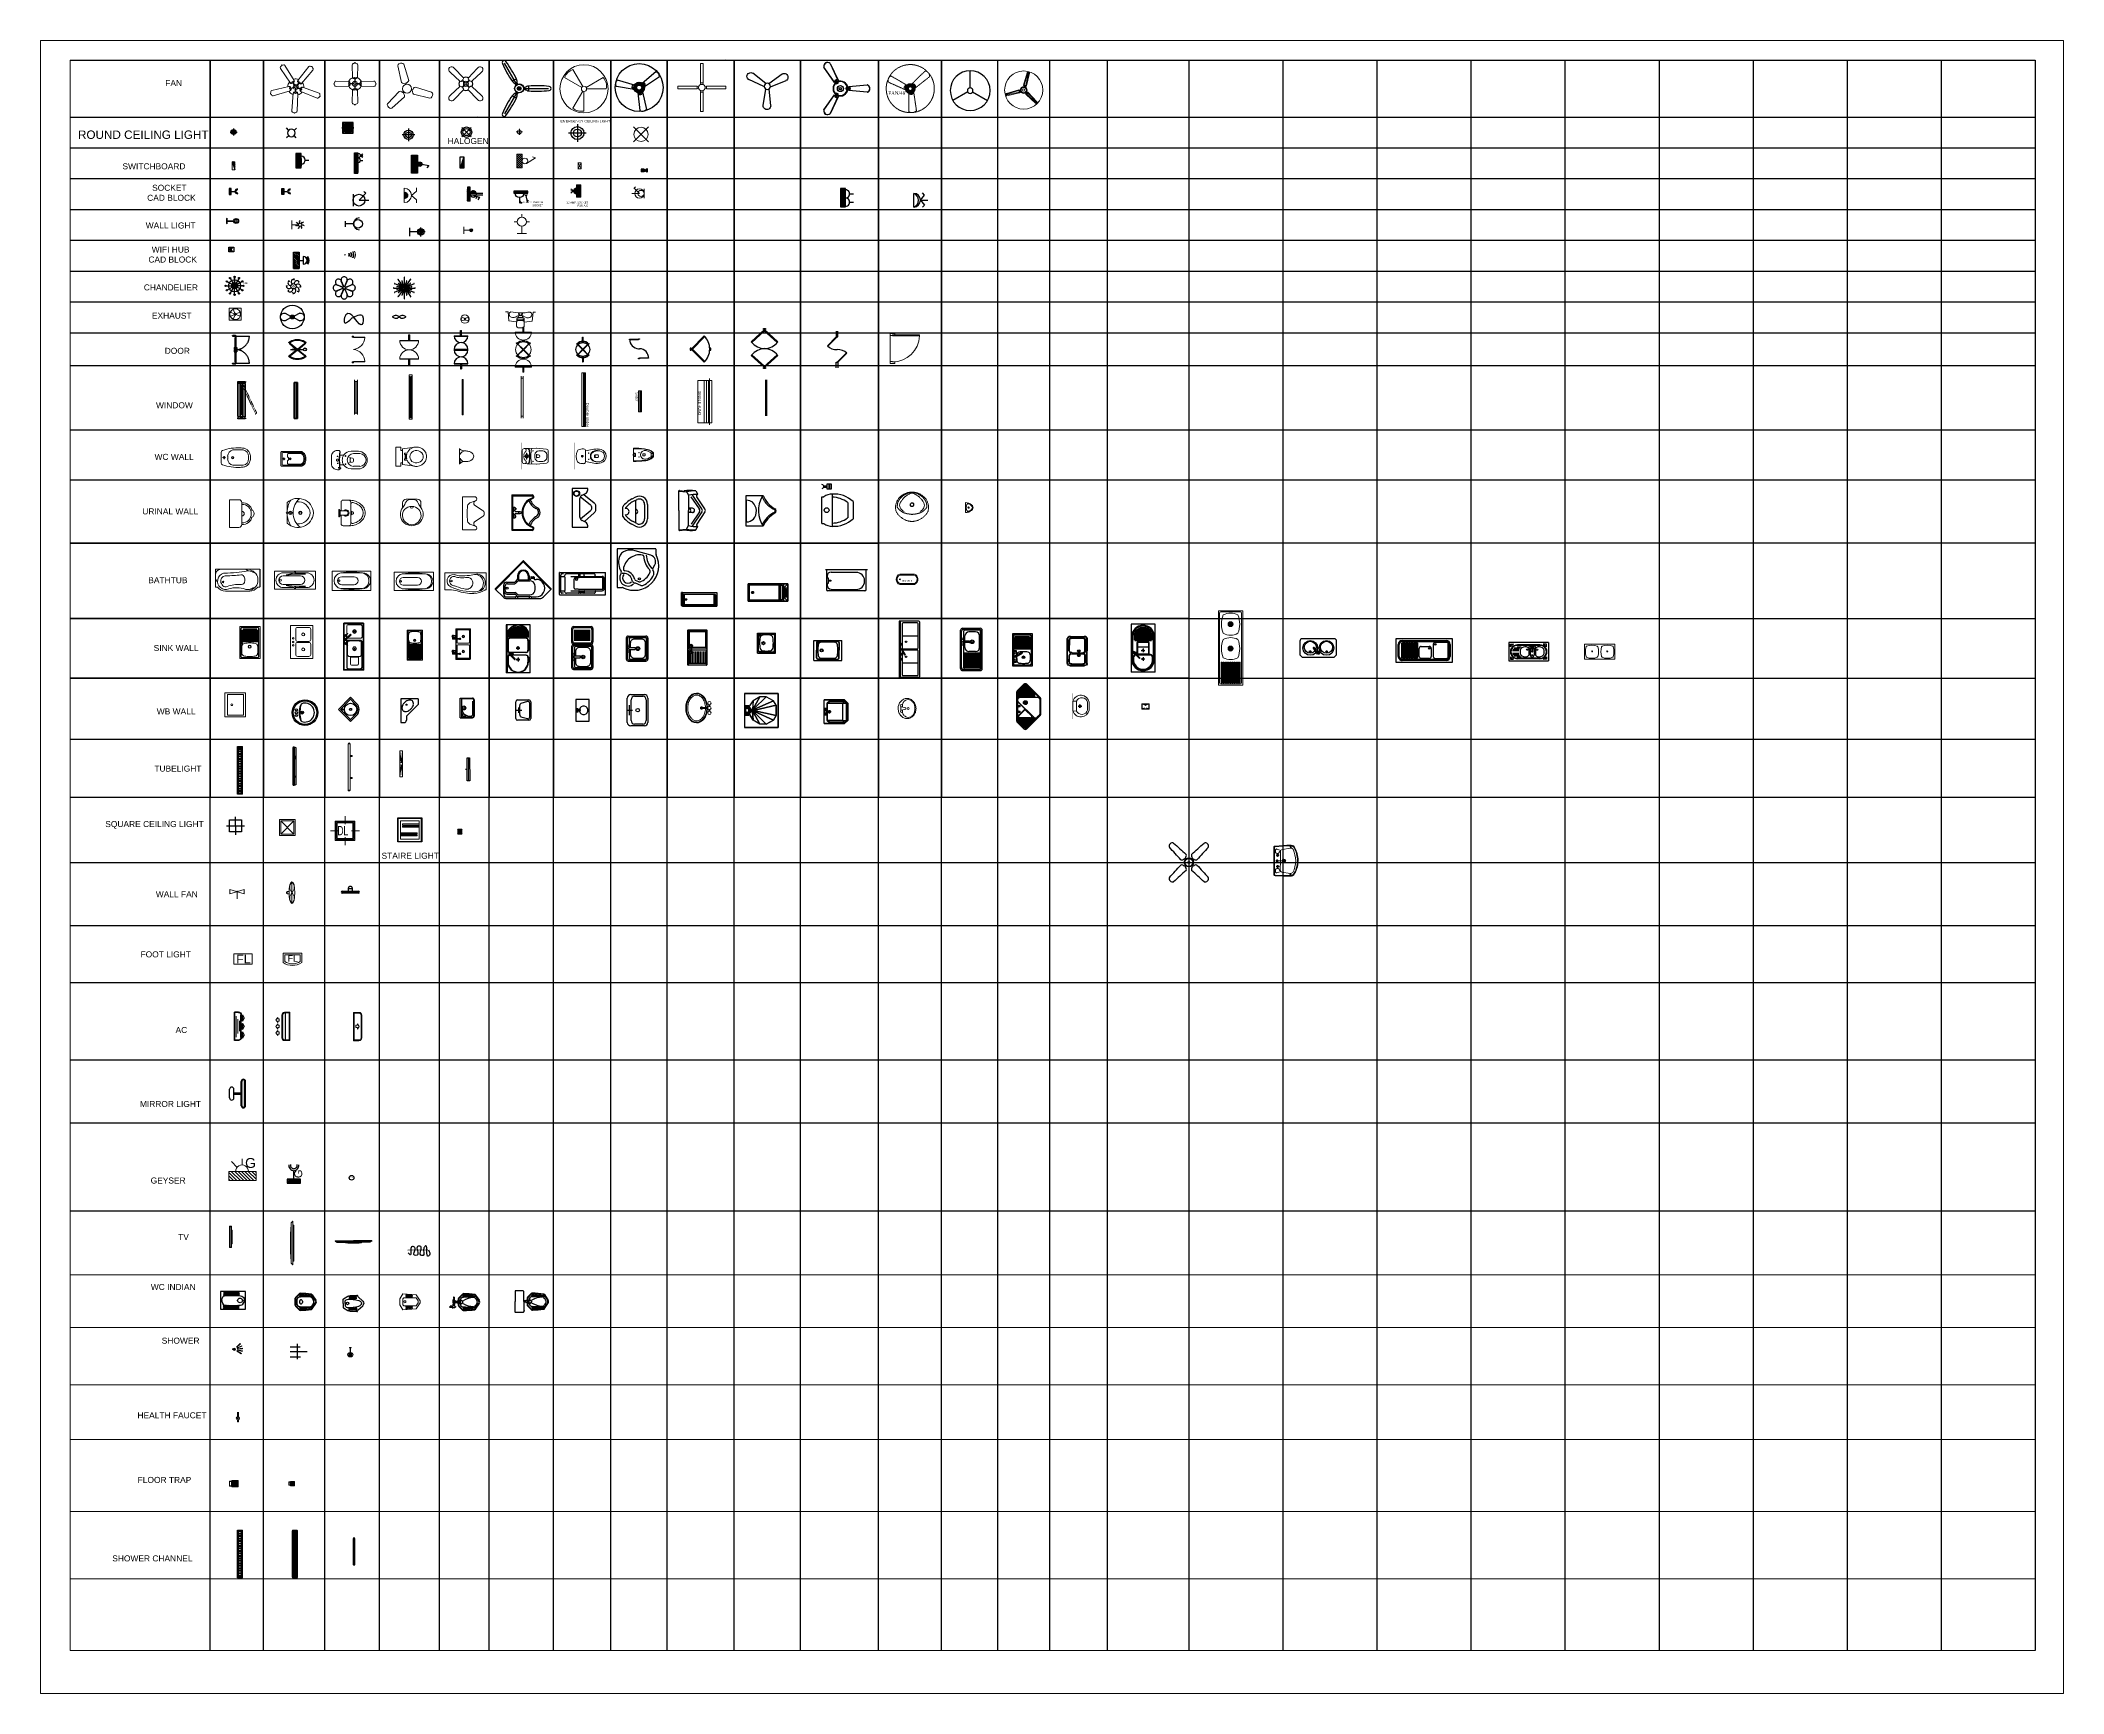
# Model space of a CAD drawing. Header units: millimetres. Extents: x 7765 to 58251, y -31150 to 10119.
import ezdxf

# ---------------------------------------------------------------- set-up
doc = ezdxf.new("R2010")
doc.units = ezdxf.units.MM
for name, pattern in [('1', [0]), ('ACAD_ISO10W100', [18, 12, -3, 0, -3]), ('CENTER', [2, 1.25, -0.25, 0.25, -0.25]), ('CENTER2', [1.125, 0.75, -0.125, 0.125, -0.125]), ('DASHED', [0.75, 0.5, -0.25]), ('DOT', [0.14, 0.015, -0.125]), ('HIDDEN', [9.525, 6.35, -3.175]), ('HIDDEN2', [0.1875, 0.125, -0.0625])]:
    doc.linetypes.add(name, pattern=pattern)
for name, color, linetype in [('20A SWITCH SOCKET  AC', 42, 'Continuous'), ('6-16 Amp SB', 7, 'Continuous'), ('6A SWITCH SOCKET OUTLET', 7, 'Continuous'), ('axes', 40, 'CENTER2'), ('cad-block.com', 250, 'Continuous'), ('CLINGLIGHT', 1, 'Continuous'), ('dwgmodels.com', 30, 'Continuous'), ('ELECT. FIXTURE', 3, 'Continuous'), ('ELETRICAL', 3, 'Continuous'), ('HI-WALL UNIT', 52, 'Continuous'), ('PLNT', 96, 'Continuous'), ('PP-AC RETURN PIPE', 11, 'Continuous'), ('PP-ELECTRICAL', 7, 'Continuous')]:
    doc.layers.add(name, color=color, linetype=linetype)
for name, color, linetype, lineweight in [('32 A POINT FOR AC', 210, 'Continuous', 0), ('BULB', 1, 'Continuous', 30), ('c.line', 160, 'ACAD_ISO10W100', 25), ('Ceiling Fan', 5, 'Continuous', 0), ('CENTER POINT', 50, 'CENTER2', 18), ('CFL', 1, 'Continuous', 30), ('CHANDELIER', 4, 'Continuous', 30), ('DIM .00', 50, 'Continuous', 0), ('DOOR', 26, 'Continuous', 9), ('DUVAR', 2, 'Continuous', 50), ('DUVAR_SIVASI', 7, 'Continuous', 20), ('E-LIGHTING', 4, 'Continuous', 20), ('E-LITE-SWIT', 212, 'Continuous', 25), ('E_LITE_POINT_Pen_No__14', 14, 'Continuous', 18), ('E_LV_Pen_No__164', 164, 'Continuous', 18), ('E_LV_Pen_No__7', 7, 'Continuous', 18), ('E_NRML_CNTRL_Pen_No__94', 94, 'Continuous', 18), ('Eelectrical', 5, 'Continuous', 30), ('ELCCTRIC', 6, 'Continuous', 9), ('ele', 103, 'Continuous', 20), ('elec', 30, 'Continuous', 18), ('elecification', 11, 'Continuous', 25), ('ELECTRIC', 6, 'Continuous', 13), ('ELECTRICAL', 6, 'Continuous', 13), ('ELECTRICAL LAYOUT', 126, 'Continuous', 30), ('electrictext', 7, 'Continuous', 13), ('EXF', 150, 'Continuous', 25), ('false ceiling', 54, 'Continuous', 9), ('FAN 30', 7, 'Continuous', 30), ('Fixtures', 202, 'Continuous', 15), ('FUR', 7, 'Continuous', 15), ('FURNITURE', 32, 'Continuous', 13), ('KAPI___PENCERE', 5, 'Continuous', 30), ('KAPI_PENCERE', 5, 'Continuous', 30), ('KITCHEN', 8, 'Continuous', 5), ('KUTUPHANE', 4, 'Continuous', 30), ('L-FIXT', 4, 'Continuous', 25), ('Light', 7, 'Continuous', 9), ('LIGHTING', 6, 'Continuous', 0), ('Mirror light', 131, 'Continuous', 30), ('PLASMA', 7, 'Continuous', 5), ('PP G', 22, 'Continuous', 30), ('PP-OUTER', 7, 'Continuous', 5), ('PP-ROOM 6', 3, 'Continuous', 9), ('PP-SWITCH BOARD', 6, 'Continuous', 9), ('print', 7, 'Continuous', 13), ('RCC', 18, 'Continuous', 25), ('SANITARY', 7, 'Continuous', 5), ('Sanitary Fix', 122, 'Continuous', 13), ('SANITARY LAYOUT', 150, 'Continuous', 20), ('SH-Ele-Ceiling Light', 4, 'Continuous', 20), ('SPLIT AC', 1, '1', 18), ('steplight', 11, 'Continuous', 18), ('Sunk', 142, 'Continuous', 20), ('Switch Board', 6, 'Continuous', 0), ('text', 7, 'Continuous', 5), ('TEXT-1', 250, 'Continuous', 25), ('WIN', 34, 'Continuous', 5), ('WINDOW', 1, 'Continuous', 35), ('www.cadblocksfree.com', 7, 'Continuous', 9)]:
    doc.layers.add(name, color=color, linetype=linetype, lineweight=lineweight)
doc.styles.add('ARIAL', font='arial.ttf')
doc.styles.add('Century Gothic', font='')
doc.styles.add('elec', font='times.ttf')
doc.styles.add('ROMANS', font='technic_.ttf')
doc.styles.get("Standard").update_dxf_attribs({"font": 'Arial.ttf'})
doc.styles.get('Century Gothic').set_extended_font_data('Century Gothic')

msp = doc.modelspace()

# ---------------------------------------------------------------- texts
at = {"color": 254, "attachment_point": 1}
for s, insert, char_height, width in [('\\pi407.46148;{\\H0.42515x;EMERGENCY CEILING LIGHT}\\P\\pi790.6079;        ', (20334, 8136), 149.68, 2045.98), ('\\pi1224.54174;HALOGEN\\P\\pi1486.48148;        ', (16702, 7683), 149.68, 3437.73), ('\\pi1298.52854;SOCKET \\P\\pi1058.99921;  CAD BLOCK\\P\\pi1489.66087;        ', (9253, 6516), 150, 3445.08), ('\\pi1257.95896;WIFI HUB \\P\\pi1058.99921;  CAD BLOCK\\P\\pi1489.66087;        ', (9284, 4975), 150, 3445.08)]:
    msp.add_mtext(s, dxfattribs=dict(at, insert=insert, char_height=char_height, width=width))
at = {"insert": (16277, -10159), "char_height": 150, "width": 1764.63, "attachment_point": 1}
msp.add_mtext('STAIRE LIGHT', dxfattribs=at)
at = {"layer": 'electrictext', "ltscale": 20, "char_height": 46.81, "width": 634.65, "attachment_point": 3}
for s, insert in [('6 AMP. SWITCH SOCKET', (20310, 6105)), ('32 AMP. SOCKET FOR A.C ', (21431, 6095))]:
    msp.add_mtext(s, dxfattribs=dict(at, insert=insert))
at = {"layer": 'text', "lineweight": 0}
for s, height, p in [('FAN', 150, (10880, 8980)), ('ROUND CEILING LIGHT', 208.86, (8702, 7662)), ('SWITCHBOARD', 150, (9812, 6902)), ('WALL LIGHT', 150, (10392, 5425)), ('CHANDELIER', 150, (10345, 3879)), ('EXHAUST', 150, (10547, 3174)), ('DOOR', 150, (10866, 2296)), ('WINDOW', 150, (10649, 936)), ('WC WALL', 150, (10612, -351)), ('URINAL WALL', 150, (10307, -1713)), ('BATHTUB', 150, (10456, -3430)), ('SINK WALL', 150, (10591, -5123)), ('WB WALL', 150, (10668, -6707)), ('TUBELIGHT', 150, (10607, -8133)), ('SQUARE CEILING LIGHT', 150, (9383, -9519)), ('WALL FAN', 150, (10644, -11269)), ('FOOT LIGHT', 150, (10263, -12772)), ('AC', 150, (11137, -14659)), ('MIRROR LIGHT', 150, (10247, -16506)), ('GEYSER', 150, (10515, -18417)), ('TV', 150, (11201, -19825)), ('WC INDIAN', 150, (10519, -21075)), ('SHOWER', 150, (10792, -22415)), ('HEALTH FAUCET', 150, (10186, -24278)), ('FLOOR TRAP', 150, (10191, -25891)), ('SHOWER CHANNEL', 150, (9557, -27851))]:
    msp.add_text(s, height=height, dxfattribs=at).set_placement(p)

# ---------------------------------------------------------------- blocks, each defined once
blk = doc.blocks.new('1')
at = {"color": 254}
for p, q in [((-57, 98), (-367, 635)), ((-73, 87), (-89, 114)), ((-38, 107), (-54, 134)), ((111, 20), (143, 20)), ((-57, -98), (-367, -635)), ((-73, -87), (-89, -114)), ((-38, -107), (-54, -134)), ((111, -20), (143, -20)), ((113, 0), (734, 0))]:
    blk.add_line(p, q, dxfattribs=at)
for radius in [113, 109, 46.7, 36.4, 5.8]:
    blk.add_circle((0, 0), radius, dxfattribs=at)
for centre, radius, start, end in [((-375, 649), 50, 28.1196, 211.8804), ((2016, 1674), 2651, 203.3608, 214.4353), ((-2458, -909), 2651, 25.5647, 36.6392), ((0, 0), 244, 105.8164, 134.1836), ((-21, 289), 188, 217.2081, 248.7517), ((-240, 162), 188, 351.2483, 22.7919), ((260, -126), 188, 97.2081, 128.7517), ((442, -2583), 2651, 83.3608, 94.4353), ((0, 0), 244, 345.8164, 14.1836), ((750, 0), 50, 268.1196, 91.8804), ((2016, -1674), 2651, 145.5647, 156.6392), ((-2458, 909), 2651, 323.3608, 334.4353), ((-21, -289), 188, 111.2483, 142.7919), ((0, 0), 244, 225.8164, 254.1836), ((-240, -162), 188, 337.2081, 8.7517), ((260, 126), 188, 231.2483, 262.7919), ((442, 2583), 2651, 265.5647, 276.6392), ((-375, -649), 50, 148.1196, 331.8804)]:
    blk.add_arc(centre, radius, start, end, dxfattribs=at)
blk = doc.blocks.new('SB1')
at = {"layer": 'PP-SWITCH BOARD'}
for p, q in [((5.4, 7.5), (0, -7.5)), ((0, 7.5), (0, -7.5)), ((5.4, 7.5), (0, 7.5)), ((5.4, -7.5), (5.4, 7.5)), ((0, -7.5), (5.4, -7.5))]:
    blk.add_line(p, q, dxfattribs=at)
at = {"layer": 'PP-SWITCH BOARD', "color": 1, "lineweight": 25, "ltscale": 30}
for p, q in [((0, 6.7), (3.8, 2.9)), ((0, 5.7), (3.5, 2.2)), ((0, 4.7), (3.2, 1.4)), ((0, 3.6), (3, 0.7)), ((0, 2.6), (2.7, -0.1)), ((0, 1.6), (2.4, -0.8)), ((0, 0.6), (2.2, -1.6)), ((0.2, 7.5), (4.1, 3.7)), ((1.2, 7.5), (4.3, 4.4)), ((2.3, 7.5), (4.6, 5.2)), ((3.3, 7.5), (4.9, 5.9)), ((4.3, 7.5), (5.1, 6.7)), ((5.3, 7.5), (5.4, 7.5)), ((0, -0.5), (1.9, -2.3)), ((0, -1.5), (1.6, -3.1)), ((0, -2.5), (1.3, -3.8)), ((0, -3.5), (1.1, -4.6)), ((0, -4.6), (0.8, -5.3)), ((0, -5.6), (0.5, -6.1)), ((0, -6.6), (0.3, -6.9))]:
    blk.add_line(p, q, dxfattribs=at)
blk = doc.blocks.new('Fan 30 in')
at = {"layer": 'FAN 30', "linetype": 'ByBlock', "lineweight": 25}
h = blk.add_hatch(dxfattribs=at)
h.set_pattern_fill('ANSI37', color=6, scale=5.001352, style=0)
h.set_pattern_definition([(45, (-54501.2116, 43091.9582), (-0.4420612016, 0.4420612016), []), (135, (-54501.2116, 43091.9582), (-0.4420612016, -0.4420612016), [])])
h.paths.add_polyline_path([(3.3, 0, 1), (-3.3, 0, 1)])
h.paths.add_polyline_path([(1.6, 0, 1), (-1.6, 0, 1)], flags=16)
at = {"layer": 'FAN 30', "color": 7, "linetype": 'ByBlock', "lineweight": 25}
for p, q in [((-3.1, -1.2), (-14.2, 0.7)), ((-3, 1.5), (-13.6, 4.6)), ((-4.6, 0.5), (-3.3, 0.3)), ((-4.6, 0.1), (-3.3, -0.1)), ((1.8, 2.8), (10.4, 10)), ((3.4, 2.6), (2.6, 2.1)), ((3.7, 2.2), (2.9, 1.7)), ((3.3, 0.6), (12.7, 6.9)), ((-0.8, -3.2), (0.4, -14.4)), ((0.7, -4.5), (0.4, -3.3)), ((1.2, -4.4), (1, -3.2)), ((2.1, -2.6), (4.5, -13.7))]:
    blk.add_line(p, q, dxfattribs=at)
at = {"layer": 'FAN 30', "color": 7, "linetype": 'ByBlock'}
blk.add_circle((0, 0), 15, dxfattribs=at)
at = {"layer": 'FAN 30', "color": 5, "linetype": 'ByBlock', "lineweight": 25}
blk.add_circle((0, 0), 3.34, dxfattribs=at)
at = {"layer": 'FAN 30', "color": 1, "linetype": 'ByBlock', "lineweight": 25}
blk.add_circle((0, 0), 1.6, dxfattribs=at)
at = {"layer": 'FAN 30', "color": 7, "linetype": 'ByBlock', "lineweight": 25}
for centre, radius, start, end in [((-12.1, 2.3), 2.69, 123.7196, 216.9937), ((-3.2, 0.2), 1.37, 78.3112, 274.5444), ((2.5, 1.7), 1.36, 306.3094, 122.3544), ((9.6, 7), 3.08, 357.494, 74.7424), ((0.7, -3), 1.47, 187.9458, 16.7817), ((2, -11.4), 3.38, 240.403, 317.4908)]:
    blk.add_arc(centre, radius, start, end, dxfattribs=at)
blk = doc.blocks.new('CF')
at = {"layer": 'ELETRICAL', "linetype": 'Continuous', "ltscale": 10}
for p, q in [((-1.8, 0), (-9.8, -3.6)), ((-1, 1.5), (-2.3, 10.2)), ((0.9, 1.5), (1.8, 10.3)), ((1.8, 0.2), (10, -3.2)), ((-0.8, -1.6), (-7.7, -7.1)), ((0.8, -1.5), (8, -6.7))]:
    blk.add_line(p, q, dxfattribs=at)
blk.add_circle((0, 0), 1.68, dxfattribs=at)
for centre, start, end in [((-0.2, 10.3), 0.6912, 183.1807), ((-8.8, -5.3), 120.6912, 303.1807), ((9, -4.9), 240.6912, 63.1807)]:
    blk.add_arc(centre, 2.05, start, end, dxfattribs=at)
blk = doc.blocks.new('A$C3A4C1CAD')
for p, q in [((0.019, 0.258), (0.051, 0.258)), ((0.019, 0.244), (0.051, 0.244)), ((0.101, 0.276), (0.051, 0.276)), ((0.051, 0.276), (0.051, 0.226)), ((0.051, 0.226), (0.101, 0.226)), ((0.073, 0.276), (0.073, 0.226)), ((0.08, 0.276), (0.08, 0.226)), ((0.101, 0.226), (0.101, 0.276)), ((0, -0.141), (0, 0.141)), ((0, 0.141), (0.02, 0.141)), ((0.109, 0.171), (0.109, -0.171)), ((0.272, 0.083), (0.272, -0.082)), ((0.329, 0.091), (0.329, -0.09)), ((0, -0.141), (0.02, -0.141))]:
    blk.add_line(p, q)
blk.add_circle((0.049, 0.001), 0.0257)
for centre, radius, start, end in [((0, 0.251), 0.02, 270.52, 90), ((0.109, 0.022), 0.149, 90.0759, 126.5016), ((0.13, -0.115), 0.286, 46.0131, 94.3981), ((0.1, -0.155), 0.293, 54.2552, 88.3315), ((0.109, -0.022), 0.149, 233.4984, 269.9241), ((0.1, 0.156), 0.293, 271.6685, 305.7448), ((0.13, 0.116), 0.286, 265.6019, 313.9869)]:
    blk.add_arc(centre, radius, start, end)
blk = doc.blocks.new('A$C33122C8F')
for p, q in [((0, -0.19), (0, 0.19)), ((0, 0.19), (0.21, 0.19)), ((0.006, -0.136), (0.007, 0.134)), ((0.211, -0.19), (0, -0.19))]:
    blk.add_line(p, q)
for centre, radius, start, end in [((-0.061, -0.173), 0.315, 63.0543, 77.5114), ((-0.027, -0.002), 0.154, 319.5722, 45.2986), ((0.492, 0.001), 0.34, 148.8943, 214.2286), ((-138.772, -70.493), 155.908, 26.92695, 26.95401), ((0.527, 0.327), 0.345, 203.4604, 240.3115), ((0.506, 0.335), 0.353, 219.4582, 242.1924), ((0.167, -0.308), 0.374, 59.0674, 62.1924), ((0.34, -0.001), 0.0327, 299.6885, 60.3115), ((0.335, 0.001), 0.0266, 320.2892, 26.5535), ((0.002, -0.008), 0.129, 271.3959, 313.0049), ((0.468, -0.28), 0.286, 113.0306, 158.6237), ((0.527, -0.329), 0.345, 119.6885, 156.1903)]:
    blk.add_arc(centre, radius, start, end)
blk = doc.blocks.new('A$C76A5756F')
for p, q in [((0, 0.224), (0, -0.226)), ((0, 0.224), (0.261, 0.224)), ((0.01, 0.214), (0.01, -0.216)), ((0.01, 0.214), (0.261, 0.214)), ((0.021, 0.07), (0.041, 0.07)), ((0.021, 0.025), (0.021, 0.07)), ((0.032, 0.025), (0.021, 0.025)), ((0.041, 0.025), (0.031, 0.025)), ((0.041, 0.07), (0.041, 0.025)), ((0.041, 0.057), (0.051, 0.057)), ((0.051, 0.037), (0.041, 0.037)), ((0.044, 0.014), (0.107, 0.014)), ((0.051, 0.057), (0.051, 0.037)), ((0, -0.226), (0.261, -0.226)), ((0.01, -0.216), (0.261, -0.216)), ((0.021, -0.025), (0.033, -0.025)), ((0.021, -0.07), (0.021, -0.025)), ((0.041, -0.07), (0.021, -0.07)), ((0.03, -0.025), (0.041, -0.025)), ((0.041, -0.025), (0.041, -0.07)), ((0.051, -0.04), (0.041, -0.04)), ((0.041, -0.06), (0.051, -0.06)), ((0.108, -0.017), (0.042, -0.017)), ((0.051, -0.06), (0.051, -0.04))]:
    blk.add_line(p, q)
blk.add_circle((0.105, -0.001), 0.0156)
for centre, radius, start, end in [((0.042, 0), 0.0267, 109.9093, 251.5199), ((0.022, 0), 0.0267, 31.5638, 70.0907), ((0.33, -0.001), 0.2, 108.3562, 251.6438), ((0.33, -0.001), 0.19, 108.3562, 251.6438), ((0.386, 0.218), 0.183, 202.4406, 244.3229), ((0.426, 0.247), 0.211, 203.6288, 243.0596), ((0.258, 0.2), 0.0238, 300.2329, 82.9838), ((0.258, 0.2), 0.0139, 307.68, 79.3138), ((0.285, 0.001), 0.0569, 306.0051, 67.9941), ((0.286, -0.001), 0.0745, 306.3211, 53.6789), ((0.022, 0), 0.0267, 288.4801, 320.0288), ((0.418, -0.242), 0.22, 117.1969, 155.7387), ((0.423, -0.247), 0.207, 116.5722, 156.7394), ((0.258, -0.203), 0.0238, 277.0162, 59.7671), ((0.258, -0.203), 0.0139, 280.6862, 52.32)]:
    blk.add_arc(centre, radius, start, end)
blk = doc.blocks.new('A$C32C26043')
for p, q in [((0, 0.25), (0, -0.25)), ((0.2, 0.25), (0, 0.25)), ((0.1, -0.119), (0.1, 0.119)), ((0.128, 0.164), (0.172, 0.186)), ((0.2, 0.231), (0.2, 0.25)), ((0, -0.25), (0.2, -0.25)), ((0.172, -0.186), (0.128, -0.164)), ((0.2, -0.25), (0.2, -0.231))]:
    blk.add_line(p, q)
for points in [[(0.106, 0.143), (0.231, 0.041, -0.226332), (0.25, 0.002), (0.25, -0.004, -0.223493), (0.232, -0.042), (0.107, -0.145)], [(0.149, 0.172), (0.281, 0.065, -0.226469), (0.3, 0.026), (0.3, -0.027, -0.216022), (0.283, -0.065), (0.156, -0.176)]]:
    blk.add_lwpolyline(points, format="xyb")
for radius in [0.0388, 0.0323]:
    blk.add_circle((0.056, 0.184), radius)
for centre, start, end in [((0.15, 0.119), 116.5651, 180), ((0.15, 0.231), 296.5651, 360), ((0.15, -0.119), 180, 243.4349), ((0.15, -0.231), 360, 63.4349)]:
    blk.add_arc(centre, 0.05, start, end)
blk = doc.blocks.new('A$C201371A2')
for p, q in [((0, -0.058), (0, 0.058)), ((0.153, 0.176), (0.11, 0.153)), ((0.17, 0.145), (0.127, 0.122)), ((0.157, 0.138), (0.157, -0.138)), ((0.265, 0.088), (0.265, -0.088)), ((0.3, 0.088), (0.3, -0.088)), ((0.153, -0.176), (0.11, -0.153)), ((0.17, -0.145), (0.127, -0.122))]:
    blk.add_line(p, q)
for centre, radius, start, end in [((0.259, -0.13), 0.32, 117.7351, 144.0712), ((0.259, -0.13), 0.285, 117.7351, 144.0951), ((0.039, 0), 0.0385, 254.5927, 105.4073), ((0.2, 0.088), 0.1, 360, 117.7351), ((0.157, 0), 0.0257, 270, 90), ((0.2, 0.088), 0.065, 360, 117.7351), ((0.259, 0.13), 0.32, 215.9288, 242.2649), ((0.259, 0.13), 0.285, 215.9049, 242.2649), ((0.2, -0.088), 0.1, 242.2649, 360), ((0.2, -0.088), 0.065, 242.2649, 360)]:
    blk.add_arc(centre, radius, start, end)
blk = doc.blocks.new('A$C3D9F592C')
at = {"linetype": 'Continuous', "ltscale": 20}
for p, q in [((0, 0), (0, 0.229)), ((0, 0), (0, -0.229)), ((0.006, 0.234), (0.074, 0.227)), ((0.006, 0.228), (0.084, 0.22)), ((0.094, 0.213), (0.111, 0.178)), ((0.111, 0.178), (0.111, 0)), ((0.158, 0.026), (0.111, 0.026)), ((0.111, -0.178), (0.111, 0)), ((0.24, 0.017), (0.144, 0.16)), ((0.27, 0.017), (0.156, 0.186)), ((0.197, 0.229), (0.22, 0.194)), ((0.306, 0.017), (0.21, 0.16)), ((0.006, -0.228), (0.084, -0.22)), ((0.006, -0.234), (0.074, -0.227)), ((0.094, -0.213), (0.111, -0.178)), ((0.158, -0.026), (0.111, -0.026)), ((0.24, -0.017), (0.144, -0.16)), ((0.27, -0.017), (0.156, -0.186)), ((0.197, -0.229), (0.22, -0.194)), ((0.306, -0.017), (0.21, -0.16))]:
    blk.add_line(p, q, dxfattribs=at)
for centre, radius, start, end in [((0.005, 0.229), 0.005, 84, 180), ((0.005, 0.223), 0.005, 84, 180), ((0.135, -0.209), 0.444, 82.4317, 99.4795), ((0.083, 0.208), 0.0125, 26, 84), ((0.182, -0.142), 0.372, 87.8914, 104.4942), ((0.202, -0.183), 0.372, 87.1647, 104.1086), ((0.119, 0), 0.021, 248.7331, 111.2669), ((0.158, 0), 0.026, 270, 90), ((0.193, 0.226), 0.005, 34, 82.4317), ((0.218, 0.169), 0.0125, 148.3091, 225.2609), ((0.236, 0.159), 0.0328, 122.1721, 150.0431), ((0.216, 0.191), 0.005, 302.1721, 34), ((0.214, 0), 0.031, 360, 34), ((0.214, 0), 0.031, 326, 360), ((0.244, 0), 0.031, 360, 34), ((0.244, 0), 0.031, 326, 360), ((0.28, 0), 0.031, 360, 34), ((0.28, 0), 0.031, 326, 360), ((0.005, -0.223), 0.005, 180, 276), ((0.005, -0.229), 0.005, 180, 276), ((0.135, 0.209), 0.444, 260.5205, 277.5683), ((0.083, -0.208), 0.0125, 276, 334), ((0.182, 0.142), 0.372, 255.5058, 272.1086), ((0.202, 0.183), 0.372, 255.8914, 272.8353), ((0.193, -0.226), 0.005, 277.5683, 326), ((0.218, -0.169), 0.0125, 134.7391, 211.6909), ((0.236, -0.159), 0.0328, 209.9569, 237.8279), ((0.216, -0.191), 0.005, 326, 57.8279)]:
    blk.add_arc(centre, radius, start, end, dxfattribs=at)
blk = doc.blocks.new('S6')
at = {"color": 0}
for p, q in [((600, 600), (0, 600)), ((0, 600), (0, -600)), ((213, 513), (213, 175)), ((235, 521), (235, 175)), ((256, 526), (256, 175)), ((278, 529), (278, 175)), ((300, 530), (300, 175)), ((322, 529), (322, 175)), ((344, 526), (344, 175)), ((365, 521), (365, 175)), ((387, 513), (387, 175)), ((600, -600), (600, 600)), ((18, 290), (18, -288)), ((38, 290), (38, -288)), ((82, 390), (82, 193)), ((104, 428), (104, 175)), ((125, 455), (125, 175)), ((147, 475), (147, 175)), ((147, 121), (147, -99)), ((158, 121), (158, -98)), ((169, 491), (169, 175)), ((180, 154), (420, 154)), ((180, 143), (420, 143)), ((420, 23), (180, 23)), ((191, 504), (191, 175)), ((409, 504), (409, 175)), ((431, 491), (431, 175)), ((442, -119), (442, 121)), ((453, 475), (453, 175)), ((453, -119), (453, 121)), ((475, 455), (475, 175)), ((496, 428), (496, 175)), ((496, 428), (496, 175)), ((518, 390), (518, 193)), ((562, -288), (562, 290)), ((582, -288), (582, 290)), ((77, -106), (158, -98)), ((77, -121), (158, -129)), ((86, -138), (203, -256)), ((102, -124), (219, -241)), ((121, -174), (117, -174)), ((483, -163), (141, -163)), ((483, -174), (152, -174)), ((180, -141), (420, -141)), ((180, -152), (420, -152)), ((202, -224), (187, -239)), ((252, -59), (348, -59)), ((252, -272), (348, -272)), ((300, -11), (300, -107)), ((300, -224), (300, -320)), ((600, -600), (0, -600))]:
    blk.add_line(p, q, dxfattribs=at)
for centre in [(300, -59), (300, -272)]:
    blk.add_circle(centre, 20.6, dxfattribs=at)
for centre, radius, start, end in [((300, 290), 282, 360, 180), ((300, 290), 262, 360, 180), ((180, 121), 32.7, 90, 180), ((180, 121), 21.8, 90, 180), ((180, 1), 21.8, 90, 180), ((420, 121), 32.7, 360, 90), ((420, 121), 21.8, 360, 90), ((420, 1), 21.8, 360, 90), ((300, -288), 282, 180, 360), ((300, -288), 262, 180, 360), ((300, -288), 251, 158.8316, 21.1684), ((77, -114), 26.1, 22.2703, 337.7498), ((300, -288), 240, 158.8316, 21.1684), ((117, -217), 54.5, 96.5904, 158.8316), ((77, -114), 7.64, 90.01, 270.01), ((117, -217), 43.6, 90, 158.8316), ((180, -119), 32.7, 195.7451, 270), ((158, -114), 15.3, 270.01, 90.01), ((180, -119), 21.8, 206.3021, 270), ((211, -248), 10.9, 225.01, 45.01), ((420, -119), 32.7, 270, 360), ((420, -119), 21.8, 270, 360), ((483, -217), 54.5, 21.1684, 90), ((483, -217), 43.6, 21.1684, 90)]:
    blk.add_arc(centre, radius, start, end, dxfattribs=at)
blk = doc.blocks.new('S7')
at = {"color": 0}
for p, q in [((600, 600), (0, 600)), ((0, 600), (0, -600)), ((30, 360), (30, 600)), ((147, 511), (147, 282)), ((169, 527), (169, 282)), ((191, 539), (191, 282)), ((213, 548), (213, 282)), ((235, 555), (235, 282)), ((256, 560), (256, 282)), ((278, 563), (278, 282)), ((300, 564), (300, 282)), ((322, 563), (322, 282)), ((344, 560), (344, 282)), ((365, 555), (365, 282)), ((387, 548), (387, 282)), ((409, 539), (409, 282)), ((431, 527), (431, 282)), ((453, 511), (453, 282)), ((600, -600), (600, 600)), ((30, 389), (30, 210)), ((30, -215), (30, 210)), ((42, 213), (42, -39)), ((49, 429), (49, 282)), ((52, 210), (52, -36)), ((60, 426), (60, 282)), ((82, 434), (82, 282)), ((506, 264), (94, 264)), ((104, 467), (104, 282)), ((125, 492), (125, 282)), ((252, 19), (348, 19)), ((300, -30), (300, 67)), ((475, 492), (475, 282)), ((496, 467), (496, 282)), ((518, 434), (518, 282)), ((540, 426), (540, 282)), ((548, 210), (548, -36)), ((551, 429), (551, 282)), ((558, 213), (558, -39)), ((30, -215), (30, -600)), ((42, -215), (42, -332)), ((52, -215), (52, -332)), ((107, -160), (85, -160)), ((87, -118), (169, -110)), ((87, -133), (169, -141)), ((506, -90), (94, -90)), ((96, -150), (214, -268)), ((113, -135), (230, -252)), ((506, -160), (138, -160)), ((211, -233), (195, -249)), ((252, -269), (348, -269)), ((300, -221), (300, -318)), ((548, -215), (548, -332)), ((558, -212), (558, -332)), ((600, -600), (0, -600))]:
    blk.add_line(p, q, dxfattribs=at)
for centre in [(300, 19), (300, -269)]:
    blk.add_circle(centre, 26.1, dxfattribs=at)
for centre, radius, start, end in [((300, 316), 281, 29.583, 150.417), ((300, 316), 270, 30.3661, 149.6339), ((94, 213), 51.3, 90, 180), ((100, 429), 51.3, 150.417, 180), ((106, 210), 54.5, 90, 180), ((111, 426), 51.3, 149.6339, 180), ((494, 210), 54.5, 360, 90), ((506, 213), 51.3, 360, 90), ((489, 426), 51.3, 360, 30.3661), ((500, 429), 51.3, 360, 29.583), ((94, -39), 51.3, 180, 270), ((90, -208), 48.1, 96.4572, 188.1344), ((300, -332), 258, 180, 360), ((106, -36), 54.5, 180, 270), ((106, -215), 54.5, 90, 180), ((300, -332), 248, 180, 360), ((87, -125), 26.1, 22.2703, 337.7498), ((87, -125), 7.64, 90.01, 270.01), ((169, -125), 15.3, 270.01, 90.01), ((222, -260), 10.9, 225.01, 45.01), ((494, -36), 54.5, 270, 360), ((494, -215), 54.5, 360, 90), ((506, -39), 51.3, 270, 360), ((506, -212), 51.3, 360, 90)]:
    blk.add_arc(centre, radius, start, end, dxfattribs=at)
blk = doc.blocks.new('S8')
at = {"color": 0}
for p, q in [((0, 707), (0, 373)), ((25, 682), (25, 398)), ((50, 756), (485, 756)), ((74, 731), (460, 731)), ((81, 403), (81, 673)), ((112, 403), (112, 673)), ((143, 403), (143, 673)), ((175, 403), (175, 673)), ((206, 403), (206, 673)), ((237, 403), (237, 673)), ((268, 403), (268, 673)), ((299, 403), (299, 673)), ((330, 403), (330, 673)), ((362, 403), (362, 673)), ((393, 403), (393, 673)), ((424, 403), (424, 673)), ((455, 403), (455, 673)), ((509, 682), (509, 398)), ((534, 707), (534, 373)), ((0, 260), (0, -260)), ((25, 236), (25, -236)), ((50, 323), (485, 323)), ((50, 310), (485, 310)), ((57, 9), (57, -10)), ((215, 19), (67, 19)), ((74, 348), (460, 348)), ((74, 285), (460, 285)), ((225, -10), (225, 9)), ((509, 236), (509, -236)), ((534, 260), (534, -260)), ((50, -310), (485, -310)), ((67, -20), (215, -20)), ((74, -285), (460, -285))]:
    blk.add_line(p, q, dxfattribs=at)
for points in [[(81, 19), (81, 245, -0.414214), (106, 270), (470, 270, -0.414214), (494, 245), (494, -245, -0.414214), (470, -270), (106, -270, -0.414214), (81, -245), (81, -20)], [(106, 19), (106, 143, -0.414214), (205, 242), (371, 242, -0.414214), (470, 143), (470, -144, -0.414214), (371, -244), (205, -244, -0.414214), (106, -144), (106, -20)]]:
    blk.add_lwpolyline(points, format="xyb", dxfattribs=at)
for centre, radius in [((53, 68), 25.8), ((288, -1), 45.9), ((288, -1), 26.1), ((53, -71), 25.8)]:
    blk.add_circle(centre, radius, dxfattribs=at)
for centre, radius, start, end in [((50, 707), 49.5, 90, 180), ((74, 682), 49.5, 90, 180), ((460, 682), 49.5, 360, 90), ((485, 707), 49.5, 360, 90), ((50, 373), 49.5, 180, 270), ((50, 260), 49.5, 90, 180), ((74, 398), 49.5, 180, 270), ((74, 236), 49.5, 90, 180), ((67, 9), 9.91, 90, 180), ((215, 9), 9.91, 360, 90), ((460, 398), 49.5, 270, 360), ((460, 236), 49.5, 360, 90), ((485, 373), 49.5, 270, 360), ((485, 260), 49.5, 360, 90), ((50, -260), 49.5, 180, 270), ((74, -236), 49.5, 180, 270), ((67, -10), 9.91, 180, 270), ((215, -10), 9.91, 270, 360), ((460, -236), 49.5, 270, 360), ((485, -260), 49.5, 270, 360)]:
    blk.add_arc(centre, radius, start, end, dxfattribs=at)
blk = doc.blocks.new('S9')
at = {"color": 0}
for p, q in [((0, 263), (0, -263)), ((25, 238), (25, -238)), ((50, 313), (489, 313)), ((58, 9), (58, -10)), ((217, 19), (68, 19)), ((75, 288), (464, 288)), ((227, -10), (227, 9)), ((514, 238), (514, -238)), ((539, 263), (539, -263)), ((50, -313), (489, -313)), ((68, -20), (217, -20)), ((75, -288), (464, -288))]:
    blk.add_line(p, q, dxfattribs=at)
for points in [[(82, 19), (82, 248, -0.414214), (107, 273), (474, 273, -0.414214), (499, 248), (499, -248, -0.414214), (474, -273), (107, -273, -0.414214), (82, -248), (82, -20)], [(107, 19), (107, 144, -0.414214), (207, 244), (374, 244, -0.414214), (474, 144), (474, -146, -0.414214), (374, -246), (207, -246, -0.414214), (107, -146), (107, -20)]]:
    blk.add_lwpolyline(points, format="xyb", dxfattribs=at)
for centre, radius in [((53, 68), 26), ((290, -1), 46.3), ((290, -1), 26.3), ((53, -72), 26)]:
    blk.add_circle(centre, radius, dxfattribs=at)
for centre, radius, start, end in [((50, 263), 50, 90, 180), ((75, 238), 50, 90, 180), ((68, 9), 10, 90, 180), ((217, 9), 10, 360, 90), ((464, 238), 50, 360, 90), ((489, 263), 50, 360, 90), ((50, -263), 50, 180, 270), ((75, -238), 50, 180, 270), ((68, -10), 10, 180, 270), ((217, -10), 10, 270, 360), ((464, -238), 50, 270, 360), ((489, -263), 50, 270, 360)]:
    blk.add_arc(centre, radius, start, end, dxfattribs=at)
blk = doc.blocks.new('S10')
at = {"color": 0}
for p, q in [((0, -430), (0, 430)), ((10, 440), (470, 440)), ((20, -10), (20, 410)), ((30, 420), (450, 420)), ((40, 10), (40, 390)), ((50, 400), (430, 400)), ((440, 390), (440, 10)), ((460, 410), (460, -10)), ((480, 430), (480, -430)), ((470, -440), (10, -440)), ((20, -390), (20, -70)), ((450, -20), (30, -20)), ((30, -60), (450, -60)), ((450, -400), (30, -400)), ((40, -380), (40, -120)), ((430, 0), (50, 0)), ((60, -60), (60, -20)), ((80, -380), (80, -160)), ((100, -60), (100, -20)), ((120, -380), (120, -100)), ((160, -380), (160, -100)), ((200, -380), (200, -100)), ((240, -380), (240, -100)), ((280, -380), (280, -100)), ((320, -380), (320, -100)), ((360, -380), (360, -100)), ((400, -380), (400, -100)), ((440, -380), (440, -100)), ((460, -70), (460, -390))]:
    blk.add_line(p, q, dxfattribs=at)
for centre, radius in [((80, 40), 40), ((80, 40), 20), ((80, -120), 40), ((80, -120), 20)]:
    blk.add_circle(centre, radius, dxfattribs=at)
for centre, start, end in [((10, 430), 90, 180), ((30, 410), 90, 180), ((50, 390), 90, 180), ((50, 10), 180, 270), ((430, 390), 360, 90), ((430, 10), 270, 360), ((450, 410), 360, 90), ((470, 430), 360, 90), ((10, -430), 180, 270), ((30, -10), 180, 270), ((30, -70), 90, 180), ((30, -390), 180, 270), ((450, -10), 270, 360), ((450, -70), 360, 90), ((450, -390), 270, 360), ((470, -430), 270, 360)]:
    blk.add_arc(centre, 10, start, end, dxfattribs=at)
blk = doc.blocks.new('S11')
at = {"color": 0}
for p, q in [((-1, -314), (1, 314)), ((9, -306), (11, 306)), ((45, 2), (46, 280)), ((60, 2), (61, 280)), ((71, 366), (433, 365)), ((81, 358), (423, 357)), ((116, 332), (388, 331)), ((116, 321), (388, 320)), ((442, 1), (443, 279)), ((457, 1), (458, 279)), ((491, -308), (493, 305)), ((501, -315), (503, 312)), ((44, -280), (45, -110)), ((59, -280), (60, -110)), ((69, -366), (431, -367)), ((79, -359), (421, -360)), ((115, -40), (387, -40)), ((115, -69), (386, -70)), ((115, -322), (386, -322)), ((115, -333), (386, -333)), ((441, -281), (442, -111)), ((456, -281), (457, -111))]:
    blk.add_line(p, q, dxfattribs=at)
for centre, major_axis, start_param, end_param in [((81, 306), (80.3, -0.2), 1.570796, 3.141593), ((81, 306), (70.3, -0.2), 1.570796, 3.141593), ((116, 2), (70.3, -0.2), 3.141593, 4.126703), ((116, 280), (70.3, -0.2), 1.570796, 3.141593), ((291, 3), (20.6, -0.1), -0.785398, 5.497787), ((387, 279), (70.3, -0.2), 6.283185, 7.853982), ((423, 305), (80.3, -0.2), 6.283185, 7.853982), ((423, 305), (70.3, -0.2), 6.283185, 7.853982), ((387, 1), (70.3, -0.2), 5.298075, 6.283185), ((79, -306), (70.3, -0.2), 3.141593, 4.712389), ((115, -280), (70.3, -0.2), 3.141593, 4.712389), ((115, -111), (70.3, -0.2), 2.156482, 3.141593), ((115, -111), (55.2, -0.2), 1.570796, 3.141593), ((65, -54), (20.1, -0.1), 5.298075, 7.268296), ((386, -111), (55.2, -0.2), 0, 1.570796), ((386, -281), (70.3, -0.2), 4.712389, 6.283185), ((436, -55), (20.1, -0.1), 2.156482, 4.126703), ((421, -307), (70.3, -0.2), 4.712389, 6.283185), ((386, -111), (70.3, -0.2), 0, 0.985111)]:
    blk.add_ellipse(centre, major_axis=major_axis, ratio=0.743747, start_param=start_param, end_param=end_param, dxfattribs=at)
at = {"color": 0, "extrusion": (0, 0, -1)}
for centre, major_axis, start_param, end_param in [((116, 2), (55.2, -0.2), 1.570796, 3.141593), ((116, 280), (55.2, -0.2), 3.141593, 4.712389), ((291, 3), (33.9, -0.1), 0.785398, 7.068583), ((387, 1), (55.2, -0.2), 6.283185, 7.853982), ((387, 279), (55.2, -0.2), 4.712389, 6.283185), ((79, -306), (80.3, -0.2), 1.570796, 3.141593), ((115, -280), (55.2, -0.2), 1.570796, 3.141593), ((107, -54), (21.9, -0.1), 5.11765, 7.448721), ((291, -113), (33.9, -0.1), -0.785398, 5.497787), ((291, -113), (20.6, -0.1), 0.785398, 7.068583), ((395, -55), (21.9, -0.1), 1.976057, 4.307128), ((386, -281), (55.2, -0.2), 0, 1.570796), ((421, -307), (80.3, -0.2), 6.283185, 7.853982)]:
    blk.add_ellipse(centre, major_axis=major_axis, ratio=0.743747, start_param=start_param, end_param=end_param, dxfattribs=at)
blk = doc.blocks.new('S12')
at = {"color": 0}
for p, q in [((0, -250), (0, 250)), ((0, 250), (450, 250)), ((15, 195), (15, 5)), ((15, -185), (15, 5)), ((25, 195), (25, 5)), ((25, -185), (25, 5)), ((225, 235), (55, 235)), ((225, 225), (55, 225)), ((225, 235), (395, 235)), ((225, 225), (395, 225)), ((425, 195), (425, 5)), ((425, -185), (425, 5)), ((435, 195), (435, 5)), ((435, -185), (435, 5)), ((450, -250), (450, 250)), ((0, -250), (450, -250)), ((225, -215), (55, -215)), ((225, -225), (55, -225)), ((225, -215), (395, -215)), ((225, -225), (395, -225))]:
    blk.add_line(p, q, dxfattribs=at)
for centre, radius in [((60, 192), 17.5), ((149, 0), 38), ((149, 0), 27.5)]:
    blk.add_circle(centre, radius, dxfattribs=at)
for centre, radius, start, end in [((55, 195), 40, 90, 180), ((55, 195), 30, 90, 180), ((804, 5), 750, 169.6188, 180), ((804, 5), 750, 180, 190.3812), ((140, 127), 75, 97.23, 169.6188), ((225, -543), 750, 90, 97.23), ((225, -543), 750, 82.77, 90), ((310, 127), 75, 10.3812, 82.77), ((-354, 5), 750, 0, 10.3812), ((-354, 5), 750, 349.6188, 0), ((395, 195), 40, 0, 90), ((395, 195), 30, 0, 90), ((55, -185), 40, 180, 270), ((55, -185), 30, 180, 270), ((140, -117), 75, 190.3812, 262.77), ((225, 553), 750, 262.77, 270), ((225, 553), 750, 270, 277.23), ((310, -117), 75, 277.23, 349.6188), ((395, -185), 30, 270, 0), ((395, -185), 40, 270, 0)]:
    blk.add_arc(centre, radius, start, end, dxfattribs=at)
blk = doc.blocks.new('S13')
at = {"color": 0}
for p, q in [((0, 250), (700, 250)), ((0, -250), (0, 250)), ((65, 195), (65, 5)), ((65, -185), (65, 5)), ((75, 195), (75, 5)), ((75, -185), (75, 5)), ((275, 235), (105, 235)), ((275, 225), (105, 225)), ((275, 235), (595, 235)), ((275, 225), (595, 225)), ((625, 195), (625, 5)), ((625, -185), (625, 5)), ((635, 195), (635, 5)), ((635, -185), (635, 5)), ((700, -250), (700, 250)), ((0, -250), (700, -250)), ((275, -215), (105, -215)), ((275, -225), (105, -225)), ((275, -215), (595, -215)), ((275, -225), (595, -225))]:
    blk.add_line(p, q, dxfattribs=at)
for centre, radius in [((110, 192), 17.5), ((193, 0), 38), ((193, 0), 27.5)]:
    blk.add_circle(centre, radius, dxfattribs=at)
for centre, radius, start, end in [((105, 195), 40, 90, 180), ((105, 195), 30, 90, 180), ((848, 5), 750, 169.6188, 180), ((848, 5), 750, 180, 190.3812), ((184, 127), 75, 97.23, 169.6188), ((350, -2373), 2580, 89.9986, 93.896), ((350, -2373), 2580, 86.104, 90.0014), ((516, 127), 75, 10.3812, 82.77), ((-148, 5), 750, 0, 10.3812), ((-148, 5), 750, 349.6188, 0), ((595, 195), 40, 0, 90), ((595, 195), 30, 0, 90), ((105, -185), 40, 180, 270), ((105, -185), 30, 180, 270), ((184, -117), 75, 190.3812, 262.77), ((350, 2383), 2580, 266.104, 270.0014), ((350, 2383), 2580, 269.9986, 273.896), ((516, -117), 75, 277.23, 349.6188), ((595, -185), 40, 270, 0), ((595, -185), 30, 270, 0)]:
    blk.add_arc(centre, radius, start, end, dxfattribs=at)
blk = doc.blocks.new('S14')
at = {"color": 0}
for p, q in [((500, 400), (0, 400)), ((0, 400), (0, -400)), ((18, 345), (18, -345)), ((28, 345), (28, -345)), ((52, 12), (52, 310)), ((432, 385), (58, 385)), ((432, 375), (58, 375)), ((76, 12), (76, 350)), ((100, 12), (100, 350)), ((124, 12), (124, 350)), ((149, 12), (149, 350)), ((173, 12), (173, 350)), ((197, 12), (197, 350)), ((221, 12), (221, 350)), ((245, 12), (245, 350)), ((269, 12), (269, 350)), ((293, 12), (293, 350)), ((317, 12), (317, 350)), ((341, 12), (341, 350)), ((366, 12), (366, 350)), ((390, 12), (390, 350)), ((414, 12), (414, 350)), ((438, 12), (438, 322)), ((462, 345), (462, -345)), ((472, 345), (472, -345)), ((500, -400), (500, 400)), ((0, -400), (500, -400)), ((58, -42), (58, -28)), ((58, -28), (70, -28)), ((58, -289), (58, -303)), ((58, -303), (70, -303)), ((58, -375), (432, -375)), ((58, -385), (432, -385)), ((70, -28), (70, -42)), ((231, -54), (70, -147)), ((70, -303), (70, -289)), ((82, -169), (243, -76))]:
    blk.add_line(p, q, dxfattribs=at)
blk.add_lwpolyline([(89, -165), (89, -315), (39, -315), (39, -15), (89, -15), (89, -136)], dxfattribs=at)
for centre, radius in [((64, -65), 25), ((64, -265), 25), ((64, -165), 18.8), ((273, -183), 32.3), ((273, -183), 23.4)]:
    blk.add_circle(centre, radius, dxfattribs=at)
for centre, radius, start, end in [((58, 345), 40, 90, 180), ((58, 345), 30, 90, 180), ((432, 345), 40, 360, 90), ((432, 345), 30, 360, 90), ((58, -345), 40, 180, 270), ((58, -345), 30, 180, 270), ((741, -190), 638, 176.9952, 180), ((741, -190), 638, 180, 187.23), ((741, -190), 638, 172.77, 174.2728), ((172, -118), 63.8, 100.3812, 172.77), ((172, -262), 63.8, 187.23, 259.6188), ((275, -682), 638, 90, 100.3812), ((275, 302), 638, 259.6188, 270), ((237, -65), 12.5, 300, 120), ((275, -682), 638, 79.6188, 90), ((275, 302), 638, 270, 280.3812), ((378, -118), 63.8, 7.23, 79.6188), ((378, -262), 63.8, 280.3812, 352.77), ((432, -345), 30, 270, 360), ((432, -345), 40, 270, 360), ((-191, -190), 638, 360, 7.23), ((-191, -190), 638, 352.77, 0)]:
    blk.add_arc(centre, radius, start, end, dxfattribs=at)
blk = doc.blocks.new('S15')
at = {"color": 0}
for p, q in [((50, 528), (489, 528)), ((0, -478), (0, 478)), ((25, -453), (25, 453)), ((58, 183), (58, 202)), ((68, 212), (217, 212)), ((217, 173), (68, 173)), ((75, 503), (464, 503)), ((82, 212), (82, 463)), ((82, -463), (82, 173)), ((107, 488), (474, 488)), ((107, 212), (107, 338)), ((107, 48), (107, 173)), ((374, 438), (207, 438)), ((227, 202), (227, 183)), ((474, 48), (474, 338)), ((499, -463), (499, 463)), ((514, -453), (514, 453)), ((539, -478), (539, 478)), ((75, -503), (464, -503)), ((107, -488), (474, -488)), ((114, -463), (114, -77)), ((144, -463), (144, -77)), ((174, -463), (174, -77)), ((204, -463), (204, -77)), ((374, -52), (207, -52)), ((234, -463), (234, -77)), ((264, -463), (264, -77)), ((294, -463), (294, -77)), ((324, -463), (324, -77)), ((354, -463), (354, -77)), ((384, -463), (384, -77)), ((414, -463), (414, -77)), ((444, -463), (444, -77)), ((474, -463), (474, -77)), ((50, -528), (489, -528))]:
    blk.add_line(p, q, dxfattribs=at)
for centre, radius in [((53, 264), 26), ((53, 124), 26), ((290, 193), 46.3), ((290, 193), 26.3)]:
    blk.add_circle(centre, radius, dxfattribs=at)
for centre, radius, start, end in [((50, 478), 50, 90, 180), ((489, 478), 50, 360, 90), ((75, 453), 50, 90, 180), ((68, 202), 10, 90, 180), ((68, 183), 10, 180, 270), ((107, 463), 25, 90, 180), ((207, 338), 100, 90, 180), ((207, 48), 100, 180, 270), ((217, 202), 10, 360, 90), ((217, 183), 10, 270, 360), ((374, 338), 100, 360, 90), ((374, 48), 100, 270, 360), ((464, 453), 50, 360, 90), ((474, 463), 25, 360, 90), ((50, -478), 50, 180, 270), ((75, -453), 50, 180, 270), ((107, -463), 25, 180, 270), ((464, -453), 50, 270, 360), ((474, -463), 25, 270, 360), ((489, -478), 50, 270, 360)]:
    blk.add_arc(centre, radius, start, end, dxfattribs=at)
blk = doc.blocks.new('S16')
at = {"color": 0}
for p, q in [((0, 840), (0, -840)), ((30, 840), (0, 840)), ((590, 840), (30, 840)), ((30, 840), (30, -840)), ((90, 760), (90, 403)), ((540, 790), (120, 790)), ((570, 45), (570, 760)), ((620, -810), (620, 810)), ((48, 123), (54, 180)), ((48, 123), (68, 123)), ((54, 180), (62, 180)), ((68, 123), (62, 180)), ((90, 403), (570, 403)), ((90, 403), (90, 45)), ((120, 15), (540, 15)), ((48, -173), (54, -116)), ((48, -173), (68, -173)), ((48, -327), (54, -270)), ((48, -327), (68, -327)), ((54, -116), (62, -116)), ((54, -270), (62, -270)), ((68, -173), (62, -116)), ((68, -327), (62, -270)), ((70, -20), (166, -172)), ((85, -7), (183, -162)), ((90, -52), (90, -403)), ((90, -403), (570, -403)), ((90, -403), (90, -760)), ((120, -16), (540, -16)), ((183, -162), (166, -172)), ((570, -760), (570, -46)), ((0, -840), (30, -840)), ((30, -840), (590, -840)), ((120, -790), (540, -790))]:
    blk.add_line(p, q, dxfattribs=at)
for centre in [(65, 1), (210, 224), (210, -225)]:
    blk.add_circle(centre, 21.2, dxfattribs=at)
for centre, start, end in [((120, 760), 90, 180), ((540, 760), 0, 90), ((590, 810), 0, 90), ((120, 45), 180, 270), ((540, 45), 270, 0), ((120, -46), 90, 138.39139), ((540, -46), 0, 90), ((120, -760), 180, 270), ((540, -760), 270, 0), ((590, -810), 270, 0)]:
    blk.add_arc(centre, 30, start, end, dxfattribs=at)
blk = doc.blocks.new('Art 216_top_cad-block.com')
at = {"color": 0, "linetype": 'Continuous'}
for p, q in [((-333, -23), (763, 1073)), ((-305, -38), (770, 1037)), ((770, 1037), (1844, -38)), ((1873, -23), (777, 1073)), ((0, -237), (0, 126)), ((60, -96), (60, 96)), ((111, 237), (416, 237)), ((141, 176), (433, 176)), ((532, 335), (444, 248)), ((475, 194), (554, 272)), ((543, 488), (543, 364)), ((543, 488), (543, 364)), ((543, 347), (561, 329)), ((579, 488), (579, 347)), ((583, 332), (957, 332)), ((589, 287), (1032, 287)), ((961, 488), (961, 347)), ((996, 347), (978, 329)), ((996, 488), (996, 367)), ((1016, 347), (1047, 347)), ((1067, 428), (1067, 367)), ((1087, 448), (1177, 448)), ((1092, 428), (1092, 362)), ((1132, 428), (1132, 362)), ((1172, 428), (1172, 362)), ((1198, 428), (1198, 367)), ((1218, 347), (1273, 347)), ((-333, -38), (-22, -349)), ((111, -347), (463, -347)), ((120, -408), (1419, -408)), ((121, -237), (440, -237)), ((141, -176), (453, -176)), ((535, -318), (462, -245)), ((543, -327), (463, -347)), ((463, -353), (463, -404)), ((495, -194), (554, -252)), ((543, -332), (543, -404)), ((556, -327), (996, -327)), ((589, -267), (1032, -267)), ((1077, -347), (996, -327)), ((996, -331), (996, -404)), ((1077, -347), (1273, -347)), ((1077, -351), (1077, -403)), ((1873, -38), (1562, -349))]:
    blk.add_line(p, q, dxfattribs=at)
blk.add_circle((129, 0), 40.3, dxfattribs=at)
for centre, radius, start, end in [((770, 1065), 10.1, 44.99956, 135.00391), ((111, 126), 111, 89.99939, 179.99965), ((141, 96), 80.5, 90.00001, 179.9991), ((416, 277), 40.3, 269.9988, 314.9995), ((433, 237), 60.4, 269.99899, 314.99946), ((503, 364), 40.3, 314.99961, 0.00032), ((770, 488), 226, 359.99959, 179.99927), ((589, 237), 50.3, 90.00013, 134.99948), ((569, 336), 10.1, 224.99956, 314.99956), ((583, 322), 10.1, 89.99898, 134.99938), ((770, 488), 191, 359.99977, 179.99956), ((957, 322), 10.1, 44.99973, 90.00581), ((971, 336), 10.1, 224.99956, 314.99956), ((1016, 367), 20.1, 179.99946, 269.99966), ((1032, 86), 201, 14.47715, 89.99958), ((1047, 367), 20.1, 269.99956, 359.99956), ((1087, 428), 20.1, 89.99976, 179.99935), ((1177, 428), 20.1, 359.99956, 90.0028), ((1218, 367), 20.1, 179.99966, 269.99946), ((740, 10), 503, 345.5221, 14.47705), ((1273, 0), 347, 269.99949, 89.99978), ((-326, -30), 10.1, 134.99956, 224.99956), ((120, -206), 201, 224.99931, 269.99937), ((111, -237), 111, 179.99895, 269.99943), ((121, -126), 111, 179.99967, 269.99945), ((141, -96), 80.5, 179.9992, 269.99991), ((440, -267), 30.2, 45.00055, 90.00028), ((453, -237), 60.4, 44.99875, 89.99862), ((556, -297), 30.2, 224.99892, 269.9973), ((589, -216), 50.3, 224.99954, 270.0001), ((1032, -65), 201, 269.99964, 345.52227), ((1419, -206), 201, 269.99972, 314.9997), ((1866, -30), 10.1, 314.99958, 44.99958)]:
    blk.add_arc(centre, radius, start, end, dxfattribs=at)
blk = doc.blocks.new('Art 218_top_cad-block.com')
at = {"color": 0, "linetype": 'Continuous'}
for p, q in [((0, -462), (0, 462)), ((10, 472), (1930, 472)), ((50, -357), (50, 357)), ((50, 300), (217, 300)), ((170, 407), (100, 407)), ((210, 300), (210, 327)), ((225, 268), (225, 292)), ((240, -253), (240, 253)), ((1475, 407), (290, 407)), ((470, 300), (1800, 300)), ((620, -190), (620, 190)), ((773, 240), (670, 240)), ((811, 248), (786, 242)), ((810, 308), (810, 399)), ((1800, 250), (824, 250)), ((870, 308), (870, 399)), ((1030, 325), (1030, 399)), ((1500, 325), (1500, 382)), ((1830, -220), (1830, 220)), ((1880, -220), (1880, 220)), ((1940, -462), (1940, 462)), ((10, -472), (1930, -472)), ((50, -300), (217, -300)), ((170, -407), (100, -407)), ((210, -300), (210, -327)), ((225, -268), (225, -292)), ((1475, -407), (290, -407)), ((470, -300), (1800, -300)), ((773, -240), (670, -240)), ((811, -248), (786, -242)), ((810, -308), (810, -399)), ((1800, -250), (824, -250)), ((870, -308), (870, -399)), ((910, -315), (910, -392)), ((950, -315), (950, -392)), ((990, -315), (990, -392)), ((1030, -325), (1030, -399)), ((1500, -325), (1500, -382))]:
    blk.add_line(p, q, dxfattribs=at)
blk.add_circle((720, 170), 40, dxfattribs=at)
for centre, radius, start, end in [((10, 462), 10, 90, 179.99126), ((100, 357), 50, 89.99998, 179.99998), ((290, 327), 80, 90, 180), ((217, 292), 8, 0, 90), ((233, 268), 8, 180, 270), ((233, 253), 7, 0, 90), ((670, 190), 50, 90, 180), ((773, 290), 50, 270.00005, 284.99952), ((802, 399), 8, 0.00022, 90.00022), ((818, 308), 8, 179.99964, 269.99964), ((824, 200), 50, 90.0002, 104.99908), ((862, 308), 8, 270, 0), ((878, 399), 8, 89.99996, 179.99996), ((1022, 399), 8, 0.00022, 90.00022), ((1055, 325), 25, 180, 270), ((1475, 382), 25, 0, 90), ((1525, 325), 25, 180, 270), ((1800, 220), 80, 0.00011, 90.00011), ((1800, 220), 30, 0, 90), ((1930, 462), 10, 0, 90), ((10, -462), 10, 179.99996, 269.99559), ((100, -357), 50, 180.00002, 270.00002), ((290, -327), 80, 180, 269.99993), ((217, -292), 8, 269.99964, 359.99964), ((233, -268), 8, 89.99964, 179.99964), ((233, -253), 7, 270, 0), ((670, -190), 50, 180, 270), ((773, -290), 50, 75.00092, 89.99992), ((802, -399), 8, 269.99964, 359.99964), ((818, -308), 8, 90, 180), ((824, -200), 50, 255.00091, 270.00027), ((862, -308), 8, 0.00036, 90.00036), ((878, -399), 8, 180.00036, 270.00036), ((1022, -399), 8, 269.99964, 359.99964), ((1055, -325), 25, 90, 180), ((1475, -382), 25, 270, 0), ((1525, -325), 25, 90, 180), ((1800, -220), 30, 269.9999, 359.9999), ((1800, -220), 80, 269.99996, 359.99996), ((1930, -462), 10, 270, 0)]:
    blk.add_arc(centre, radius, start, end, dxfattribs=at)
blk = doc.blocks.new('Art 219_top_cad-block.com')
at = {"color": 0, "linetype": 'Continuous'}
for p, q in [((0, 655), (0, -655)), ((1320, 665), (10, 665)), ((1154, 441), (618, 594)), ((1222, -16), (1292, 115)), ((1330, 655), (1330, 476)), ((10, -665), (189, -665)), ((177, -166), (181, -170)), ((536, -464), (571, -493)), ((807, -589), (631, -518)), ((749, -468), (632, -421)), ((1254, -142), (1220, -58))]:
    blk.add_line(p, q, dxfattribs=at)
blk.add_circle((761, -368), 34.2, dxfattribs=at)
for centre, radius, start, end in [((10, 655), 10, 89.99999, 179.99999), ((648, 212), 600, 165.16615, 212.11234), ((383, 282), 326, 104.82211, 165.16607), ((778, -113), 570, 80.76339, 172.06343), ((586, 79), 837, 243.55444, 26.44521), ((453, 17), 600, 74.08984, 104.82218), ((861, 400), 50, 4.32917, 80.76295), ((1681, 462), 772, 184.3294, 221.55152), ((1681, 462), 682, 181.18376, 223.41542), ((1092, 222), 227, 331.90924, 74.08978), ((1320, 655), 10, 359.9988, 89.9988), ((1385, 476), 55.3, 180.00115, 206.44617), ((10, -655), 10, 179.99846, 269.99845), ((370, -331), 280, 145.66843, 314.56759), ((89, -139), 60, 325.66919, 32.11301), ((213, -131), 50, 213.74749, 273.61065), ((189, -720), 55.3, 63.55387, 89.99944), ((370, -331), 180, 139.88863, 313.0698), ((263, -41), 50, 172.06393, 266.1231), ((234, -467), 287, 7.11441, 93.61106), ((234, -467), 377, 12.53078, 86.12334), ((568, -425), 50, 187.11371, 230.13088), ((609, -573), 60, 67.79012, 134.56752), ((651, -374), 50, 192.53168, 247.79094), ((768, -422), 50, 247.7898, 289.6167), ((591, 74), 577, 289.61642, 336.5335), ((845, -497), 100, 247.78945, 293.97488), ((591, 74), 725, 293.97583, 336.02423), ((1028, -116), 100, 336.53378, 41.55108), ((1266, -39), 50, 151.90826, 202.20867), ((1162, -180), 100, 336.0237, 22.20904)]:
    blk.add_arc(centre, radius, start, end, dxfattribs=at)
blk = doc.blocks.new('WBWALL')
at = {"layer": 'KUTUPHANE'}
for p, q in [((0, -304), (0, 304)), ((55, -127), (55, 127)), ((87, 391), (428, 391)), ((96, -260), (96, 260)), ((182, 347), (385, 347)), ((471, 260), (471, -260)), ((515, 304), (515, -304)), ((0, 0), (132, 0)), ((428, -391), (87, -391)), ((385, -347), (182, -347))]:
    blk.add_line(p, q, dxfattribs=at)
blk.add_circle((260, 0), 43.4, dxfattribs=at)
for centre, start, end in [((87, 304), 90, 180), ((182, 260), 90, 180), ((385, 260), 360, 90), ((428, 304), 360, 90), ((87, -304), 180, 270), ((182, -260), 180, 270), ((385, -260), 270, 0), ((428, -304), 270, 0)]:
    blk.add_arc(centre, 86.8, start, end, dxfattribs=at)
blk = doc.blocks.new('WB')
at = {"layer": 'KUTUPHANE'}
for p, q in [((334, 273), (0, 273)), ((0, 273), (0, -273)), ((9, -273), (9, 273)), ((35, -53), (35, 53)), ((114, 9), (53, 9)), ((104, 60), (88, 21)), ((88, 21), (88, 9)), ((134, 90), (104, 60)), ((114, -9), (114, 9)), ((173, 106), (134, 90)), ((215, 106), (173, 106)), ((253, 90), (215, 106)), ((283, 60), (253, 90)), ((299, 21), (283, 60)), ((299, -21), (299, 21)), ((334, -273), (334, 273)), ((0, -273), (334, -273)), ((53, -9), (114, -9)), ((88, -9), (88, -21)), ((88, -21), (104, -60)), ((104, -60), (134, -90)), ((134, -90), (173, -106)), ((173, -106), (215, -106)), ((215, -106), (253, -90)), ((253, -90), (283, -60)), ((283, -60), (299, -21))]:
    blk.add_line(p, q, dxfattribs=at)
for centre in [(35, 35), (35, -35)]:
    blk.add_circle(centre, 13.2, dxfattribs=at)
blk = doc.blocks.new('WBWALL1')
at = {"layer": 'KUTUPHANE'}
for p, q in [((-2, -205), (-2, 209)), ((0, 2), (147, 2)), ((44, 255), (324, 255)), ((75, -65), (75, 69)), ((94, 106), (94, -101)), ((288, 215), (126, 168)), ((347, -167), (347, 171)), ((370, 209), (370, -205)), ((324, -250), (44, -250)), ((127, -165), (288, -211))]:
    blk.add_line(p, q, dxfattribs=at)
for centre, radius, start, end in [((44, 209), 46, 90, 180), ((165, 109), 70.8, 123.7328, 183.0135), ((301, 171), 46, 0, 105.9454), ((324, 209), 46, 360, 90), ((44, -205), 46, 180, 270), ((168, -103), 74.3, 178.2641, 236.1215), ((301, -167), 46, 254.0546, 360), ((324, -205), 46, 270, 0)]:
    blk.add_arc(centre, radius, start, end, dxfattribs=at)
blk = doc.blocks.new('A$C704F1A5F')
at = {"layer": 'FURNITURE'}
for points in [[(-0.4, 2.4), (-0.4, 1.1)], [(0.4, 1.1), (0.4, 2.4)], [(5, 0.4), (1.1, 0.4)], [(-0.4, -1.1), (-0.4, -2.4)], [(0.4, -2.4), (0.4, -1.1)], [(1.1, -0.4), (5, -0.4)]]:
    blk.add_lwpolyline(points, dxfattribs=at)
for centre in [(0, 3.4), (0, 0), (0, -3.4)]:
    blk.add_circle(centre, 1.14, dxfattribs=at)
for centre, radius, start, end in [((5.4, 0), 0.82, 207.1855, 152.7797), ((5.4, 0), 0.703, 212.2096, 147.7477), ((5, 0), 0.375, 270, 90)]:
    blk.add_arc(centre, radius, start, end, dxfattribs=at)
at = {"layer": 'FURNITURE', "extrusion": (0, 0, -1)}
blk.add_ellipse((8.8, 0), major_axis=(0, 10.3), ratio=0.727273, start_param=4.748761, end_param=10.959203, dxfattribs=at)
at = {"layer": 'FURNITURE'}
for points, knots in [([(1.8, 0.4), (1.8, 0.8), (1.8, 1.2), (2, 2.8), (2.3, 3.9), (3.1, 5.9), (3.7, 6.8), (5, 8.3), (5.7, 8.9), (7.2, 9.7), (8, 9.8), (8.8, 9.8), (9.4, 9.8), (10, 9.7), (11.3, 9.2), (12.1, 8.8), (13.5, 7.4), (14.1, 6.6), (15, 4.7), (15.4, 3.6), (15.8, 1.3), (15.9, 0.1), (15.7, -2.2), (15.5, -3.4), (14.7, -5.5), (14.2, -6.4), (13, -8), (12.2, -8.7), (10.7, -9.5), (9.9, -9.8), (8.3, -9.9), (7.5, -9.7), (5.9, -9), (5.2, -8.5), (3.9, -7.1), (3.3, -6.2), (2.4, -4.2), (2.1, -3.1), (1.8, -1.4), (1.8, -0.9), (1.8, -0.4)], [4.750005, 4.750005, 4.750005, 4.750005, 4.872995, 4.872995, 5.228122, 5.228122, 5.583249, 5.583249, 5.938376, 5.938376, 6.283185, 6.283185, 6.283185, 6.539531, 6.539531, 6.894658, 6.894658, 7.249785, 7.249785, 7.604912, 7.604912, 7.960039, 7.960039, 8.315166, 8.315166, 8.670292, 8.670292, 9.025419, 9.025419, 9.380546, 9.380546, 9.735673, 9.735673, 10.0908, 10.0908, 10.445927, 10.445927, 10.801054, 10.801054, 10.957957, 10.957957, 10.957957, 10.957957]), ([(2.7, 0.4), (2.7, 0.6), (2.7, 0.9), (2.9, 2.3), (3.1, 3.4), (3.9, 5.4), (4.4, 6.3), (5.6, 7.7), (6.3, 8.2), (7.6, 8.8), (8.2, 8.9), (8.8, 8.9), (9.5, 8.9), (10.1, 8.7), (11.4, 8.1), (12, 7.6), (13.2, 6.3), (13.7, 5.4), (14.4, 3.5), (14.7, 2.5), (14.9, 0.3), (14.9, -0.8), (14.6, -2.9), (14.3, -4), (13.6, -5.6), (13.1, -6.3), (12.2, -7.4), (11.7, -7.8), (10.6, -8.5), (10, -8.8), (8.7, -9), (8.1, -8.9), (7, -8.5), (6.5, -8.3), (5.5, -7.5), (5.1, -7), (4.2, -5.9), (3.9, -5.3), (3.3, -3.8), (3.1, -3), (2.8, -1.6), (2.7, -1), (2.7, -0.4)], [4.752729, 4.752729, 4.752729, 4.752729, 4.84112, 4.84112, 5.21314, 5.21314, 5.585161, 5.585161, 5.957182, 5.957182, 6.283185, 6.283185, 6.283185, 6.63768, 6.63768, 6.992175, 6.992175, 7.34667, 7.34667, 7.701165, 7.701165, 8.05566, 8.05566, 8.410155, 8.410155, 8.698193, 8.698193, 8.986232, 8.986232, 9.324788, 9.324788, 9.663344, 9.663344, 9.935579, 9.935579, 10.207814, 10.207814, 10.480049, 10.480049, 10.752285, 10.752285, 10.955159, 10.955159, 10.955159, 10.955159])]:
    blk.add_open_spline(points, degree=3, knots=knots, dxfattribs=at)
blk = doc.blocks.new('URINAL')
at = {"color": 1}
blk.add_lwpolyline([(3, 43), (5, 49), (6, 55), (9, 62), (11, 69), (14, 75), (17, 82), (20, 89), (24, 96), (28, 103), (32, 109), (36, 116), (41, 122), (45, 128), (50, 134), (55, 140), (60, 145), (66, 151), (71, 156), (77, 161), (83, 165), (89, 170), (95, 173), (101, 177), (108, 180), (114, 182), (121, 184), (128, 185), (135, 186), (142, 187), (149, 187), (157, 187), (164, 187), (171, 186), (179, 185), (186, 184), (193, 182), (200, 180), (208, 177), (215, 175), (222, 171), (229, 168), (236, 164), (243, 159), (250, 154), (257, 149), (263, 143), (269, 136), (275, 129), (281, 122), (287, 114), (292, 106), (297, 98), (301, 90), (305, 81), (309, 73), (312, 65), (315, 57), (317, 49), (318, 42), (320, 34), (321, 27), (321, 20), (322, 13), (322, 6), (322, -1), (321, -8), (321, -15), (320, -22), (318, -29), (317, -37), (315, -44), (312, -52), (309, -60), (305, -69), (301, -77), (297, -86), (292, -94), (287, -102), (281, -110), (275, -117), (269, -124), (263, -130), (257, -136), (250, -142), (243, -147), (236, -151), (229, -155), (222, -159), (215, -162), (208, -165), (200, -167), (193, -169), (186, -171), (179, -172), (171, -174), (164, -174), (157, -175), (149, -175), (142, -175), (135, -174), (128, -173), (121, -172), (114, -170), (108, -167), (101, -164), (95, -161), (89, -157), (83, -153), (77, -148), (71, -144), (66, -138), (60, -133), (55, -127), (50, -122), (45, -116), (41, -110), (36, -103), (32, -97), (28, -90), (24, -84), (20, -77), (17, -70), (14, -63), (11, -56), (9, -50), (6, -43), (5, -37), (3, -31), (2, -25), (1, -20), (1, -15), (0, -11), (0, -6), (0, -2), (0, 2), (0, 6), (0, 10), (0, 14), (0, 19), (0, 23), (1, 28), (1, 33), (2, 38)], close=True, dxfattribs=at)
for points in [[(77, 6), (77, 10), (78, 14), (78, 18), (78, 20), (79, 23), (79, 25), (79, 27), (79, 29), (80, 31), (80, 33), (80, 34), (80, 36), (80, 37), (81, 39), (81, 40), (81, 41), (81, 43), (81, 44), (82, 46), (82, 47), (82, 48), (82, 50), (83, 51), (83, 52), (83, 54), (83, 55), (83, 56), (84, 58), (84, 59), (84, 60), (84, 62), (85, 63), (85, 64), (85, 65), (86, 67), (86, 68), (86, 69), (86, 70), (87, 72), (87, 73), (87, 74), (88, 75), (88, 76), (88, 78), (89, 79), (89, 80), (89, 81), (90, 82), (90, 83), (90, 85), (91, 86), (91, 87), (91, 88), (92, 89), (92, 90), (93, 91), (93, 92), (93, 93), (94, 94), (94, 95), (95, 96), (95, 97), (95, 98), (96, 99), (96, 100), (97, 101), (97, 102), (98, 103), (98, 104), (99, 105), (99, 106), (100, 107), (100, 108), (101, 109), (101, 110), (102, 111), (102, 112), (103, 113), (103, 114), (104, 115), (104, 115), (105, 116), (105, 117), (106, 118), (106, 119), (107, 120), (107, 121), (108, 121), (108, 122), (109, 123), (110, 124), (110, 125), (111, 125), (111, 126), (112, 127), (112, 128), (113, 129), (114, 129), (114, 130), (115, 131), (115, 132), (116, 133), (117, 133), (117, 134), (118, 135), (118, 135), (119, 136), (120, 137), (120, 138), (121, 138), (122, 139), (122, 140), (123, 141), (124, 141), (124, 142), (125, 143), (126, 143), (126, 144), (127, 145), (127, 145), (128, 146), (129, 147), (129, 147), (130, 148), (131, 149), (132, 149), (132, 150), (133, 151), (134, 151), (134, 152), (135, 153), (136, 153), (136, 154), (137, 155), (138, 155), (138, 156), (139, 157), (140, 157), (141, 158), (141, 158), (142, 159), (143, 160), (143, 160), (144, 161), (145, 161), (146, 162), (146, 163), (147, 163), (148, 164), (149, 164), (150, 165), (151, 165), (152, 166), (153, 166), (154, 167), (155, 167), (155, 168), (156, 168), (157, 168), (157, 168)], [(77, 6), (77, 2), (78, -2), (78, -5), (78, -8), (79, -11), (79, -13), (79, -15), (79, -17), (80, -18), (80, -20), (80, -22), (80, -23), (80, -25), (81, -26), (81, -28), (81, -29), (81, -30), (81, -32), (82, -33), (82, -35), (82, -36), (82, -37), (83, -39), (83, -40), (83, -41), (83, -43), (83, -44), (84, -45), (84, -47), (84, -48), (84, -49), (85, -50), (85, -52), (85, -53), (86, -54), (86, -55), (86, -57), (86, -58), (87, -59), (87, -60), (87, -62), (88, -63), (88, -64), (88, -65), (89, -66), (89, -68), (89, -69), (90, -70), (90, -71), (90, -72), (91, -73), (91, -74), (91, -75), (92, -77), (92, -78), (93, -79), (93, -80), (93, -81), (94, -82), (94, -83), (95, -84), (95, -85), (95, -86), (96, -87), (96, -88), (97, -89), (97, -90), (98, -91), (98, -92), (99, -93), (99, -94), (100, -95), (100, -96), (101, -97), (101, -98), (102, -99), (102, -99), (103, -100), (103, -101), (104, -102), (104, -103), (105, -104), (105, -105), (106, -106), (106, -106), (107, -107), (107, -108), (108, -109), (108, -110), (109, -111), (110, -111), (110, -112), (111, -113), (111, -114), (112, -115), (112, -115), (113, -116), (114, -117), (114, -118), (115, -119), (115, -119), (116, -120), (117, -121), (117, -122), (118, -122), (118, -123), (119, -124), (120, -125), (120, -125), (121, -126), (122, -127), (122, -127), (123, -128), (124, -129), (124, -130), (125, -130), (126, -131), (126, -132), (127, -132), (127, -133), (128, -134), (129, -134), (129, -135), (130, -136), (131, -136), (132, -137), (132, -138), (133, -138), (134, -139), (134, -140), (135, -140), (136, -141), (136, -142), (137, -142), (138, -143), (138, -144), (139, -144), (140, -145), (141, -145), (141, -146), (142, -147), (143, -147), (143, -148), (144, -148), (145, -149), (146, -150), (146, -150), (147, -151), (148, -151), (149, -152), (150, -152), (151, -153), (152, -154), (153, -154), (154, -155), (155, -155), (155, -155), (156, -156), (157, -156), (157, -156)], [(319, 6), (319, 10), (318, 14), (318, 17), (317, 20), (317, 22), (316, 24), (316, 26), (316, 27), (315, 29), (315, 30), (315, 31), (315, 32), (315, 33), (314, 34), (314, 35), (314, 36), (314, 37), (313, 38), (313, 39), (313, 40), (313, 41), (313, 41), (312, 42), (312, 43), (312, 44), (312, 44), (312, 45), (311, 46), (311, 47), (311, 47), (311, 48), (311, 49), (310, 49), (310, 50), (310, 50), (310, 51), (310, 52), (309, 52), (309, 53), (309, 53), (309, 54), (309, 54), (308, 55), (308, 56), (308, 56), (308, 57), (308, 57), (307, 58), (307, 58), (307, 59), (307, 59), (306, 60), (306, 60), (306, 61), (306, 61), (306, 62), (305, 62), (305, 63), (305, 63), (305, 64), (304, 64), (304, 65), (304, 65), (304, 66), (303, 66), (303, 67), (303, 67), (302, 68), (302, 68), (302, 69), (302, 69), (301, 70), (301, 70), (301, 71), (301, 71), (300, 72), (300, 72), (300, 73), (299, 73), (299, 74), (299, 75), (299, 75), (298, 76), (298, 76), (298, 77), (297, 77), (297, 78), (297, 78), (297, 79), (296, 79), (296, 80), (296, 80), (295, 81), (295, 81), (295, 82), (295, 82), (294, 83), (294, 83), (294, 84), (293, 84), (293, 85), (293, 85), (292, 86), (292, 86), (292, 87), (292, 87), (291, 88), (291, 88), (291, 89), (290, 89), (290, 90), (290, 90), (290, 90), (289, 91), (289, 91), (289, 92), (288, 92), (288, 93), (288, 93), (288, 94), (287, 94), (287, 94), (287, 95), (286, 95), (286, 96), (286, 96), (286, 97), (285, 97), (285, 97), (285, 98), (285, 98), (284, 99), (284, 99), (284, 99), (284, 100), (283, 100), (283, 101), (283, 101), (283, 101), (282, 102), (282, 102), (282, 102), (282, 103), (281, 103), (281, 104), (281, 104), (280, 104), (280, 105), (280, 105), (280, 105), (279, 106), (279, 106), (279, 106), (279, 107), (278, 107), (278, 107), (278, 108), (278, 108), (277, 109), (277, 109), (277, 109), (277, 110), (276, 110), (276, 110), (276, 111), (275, 111), (275, 111), (275, 112), (275, 112), (274, 112), (274, 113), (274, 113), (274, 113), (273, 114), (273, 114), (273, 114), (272, 115), (272, 115), (272, 115), (271, 116), (271, 116), (271, 116), (271, 117), (270, 117), (270, 117), (270, 118), (269, 118), (269, 118), (269, 119), (268, 119), (268, 120), (268, 120), (267, 120), (267, 121), (267, 121), (266, 121), (266, 122), (266, 122), (265, 122), (265, 123), (265, 123), (264, 123), (264, 124), (263, 124), (263, 125), (263, 125), (262, 125), (262, 126), (262, 126), (261, 126), (261, 127), (261, 127), (260, 127), (260, 128), (259, 128), (259, 128), (259, 129), (258, 129), (258, 130), (257, 130), (257, 130), (257, 131), (256, 131), (256, 131), (256, 132), (255, 132), (255, 132), (254, 133), (254, 133), (254, 133), (253, 134), (253, 134), (252, 134), (252, 135), (252, 135), (251, 135), (251, 136), (250, 136), (250, 136), (250, 137), (249, 137), (249, 137), (248, 138), (248, 138), (247, 138), (247, 139), (247, 139), (246, 139), (246, 140), (245, 140), (245, 140), (245, 141), (244, 141), (244, 141), (243, 142), (243, 142), (243, 142), (242, 142), (242, 143), (241, 143), (241, 143), (241, 144), (240, 144), (240, 144), (239, 145), (239, 145), (238, 145), (238, 145), (238, 146), (237, 146), (237, 146), (236, 146), (236, 147), (236, 147), (235, 147), (235, 148), (234, 148), (234, 148), (234, 148), (233, 149), (233, 149), (232, 149), (232, 149), (232, 150), (231, 150), (231, 150), (231, 150), (230, 151), (230, 151), (229, 151), (229, 151), (229, 151), (228, 152), (228, 152), (228, 152), (227, 152), (227, 153), (226, 153), (226, 153), (226, 153), (225, 153), (225, 154), (225, 154), (224, 154), (224, 154), (224, 154), (223, 155), (223, 155), (223, 155), (222, 155), (222, 155), (222, 156), (221, 156), (221, 156), (221, 156), (220, 156), (220, 156), (220, 157), (219, 157), (219, 157), (219, 157), (218, 157), (218, 157), (218, 158), (217, 158), (217, 158), (217, 158), (217, 158), (216, 158), (216, 159), (216, 159), (215, 159), (215, 159), (215, 159), (214, 159), (214, 159), (214, 159), (214, 160), (213, 160), (213, 160), (213, 160), (212, 160), (212, 160), (212, 160), (211, 161), (211, 161), (211, 161), (210, 161), (210, 161), (210, 161), (209, 161), (209, 161), (209, 161), (208, 162), (208, 162), (208, 162), (207, 162), (207, 162), (207, 162), (206, 162), (206, 162), (206, 162), (205, 163), (205, 163), (205, 163), (204, 163), (204, 163), (203, 163), (203, 163), (203, 163), (202, 163), (202, 164), (201, 164), (201, 164), (201, 164), (200, 164), (200, 164), (199, 164), (199, 164), (198, 164), (198, 164), (197, 164), (197, 165), (196, 165), (196, 165), (196, 165), (195, 165), (195, 165), (194, 165), (194, 165), (193, 165), (193, 165), (192, 165), (192, 166), (191, 166), (191, 166), (190, 166), (190, 166), (189, 166), (188, 166), (188, 166), (187, 166), (187, 166), (186, 166), (186, 167), (185, 167), (185, 167), (184, 167), (184, 167), (183, 167), (183, 167), (182, 167), (182, 167), (181, 167), (181, 167), (180, 167), (180, 167), (179, 167), (179, 168), (178, 168), (178, 168), (177, 168), (177, 168), (176, 168), (175, 168), (175, 168), (173, 168), (172, 168), (169, 168), (166, 168), (162, 168), (157, 168)], [(319, 6), (319, 2), (318, -2), (318, -5), (317, -7), (317, -10), (316, -12), (316, -13), (316, -15), (315, -16), (315, -17), (315, -19), (315, -20), (315, -21), (314, -22), (314, -23), (314, -24), (314, -25), (313, -26), (313, -26), (313, -27), (313, -28), (313, -29), (312, -30), (312, -31), (312, -31), (312, -32), (312, -33), (311, -33), (311, -34), (311, -35), (311, -36), (311, -36), (310, -37), (310, -37), (310, -38), (310, -39), (310, -39), (309, -40), (309, -40), (309, -41), (309, -41), (309, -42), (308, -43), (308, -43), (308, -44), (308, -44), (308, -45), (307, -45), (307, -46), (307, -46), (307, -47), (306, -47), (306, -48), (306, -48), (306, -49), (306, -49), (305, -50), (305, -50), (305, -51), (305, -51), (304, -52), (304, -52), (304, -53), (304, -53), (303, -54), (303, -54), (303, -55), (302, -55), (302, -56), (302, -56), (302, -57), (301, -57), (301, -58), (301, -58), (301, -59), (300, -60), (300, -60), (300, -61), (299, -61), (299, -62), (299, -62), (299, -63), (298, -63), (298, -64), (298, -64), (297, -65), (297, -65), (297, -66), (297, -66), (296, -67), (296, -67), (296, -68), (295, -68), (295, -69), (295, -69), (295, -70), (294, -70), (294, -71), (294, -71), (293, -72), (293, -72), (293, -73), (292, -73), (292, -74), (292, -74), (292, -75), (291, -75), (291, -76), (291, -76), (290, -77), (290, -77), (290, -78), (290, -78), (289, -79), (289, -79), (289, -79), (288, -80), (288, -80), (288, -81), (288, -81), (287, -82), (287, -82), (287, -83), (286, -83), (286, -83), (286, -84), (286, -84), (285, -85), (285, -85), (285, -85), (285, -86), (284, -86), (284, -87), (284, -87), (284, -87), (283, -88), (283, -88), (283, -89), (283, -89), (282, -89), (282, -90), (282, -90), (282, -90), (281, -91), (281, -91), (281, -92), (280, -92), (280, -92), (280, -93), (280, -93), (279, -93), (279, -94), (279, -94), (279, -94), (278, -95), (278, -95), (278, -95), (278, -96), (277, -96), (277, -96), (277, -97), (277, -97), (276, -97), (276, -98), (276, -98), (275, -99), (275, -99), (275, -99), (275, -100), (274, -100), (274, -100), (274, -101), (274, -101), (273, -101), (273, -102), (273, -102), (272, -102), (272, -103), (272, -103), (271, -103), (271, -104), (271, -104), (271, -104), (270, -105), (270, -105), (270, -105), (269, -106), (269, -106), (269, -106), (268, -107), (268, -107), (268, -107), (267, -108), (267, -108), (267, -109), (266, -109), (266, -109), (266, -110), (265, -110), (265, -110), (265, -111), (264, -111), (264, -111), (263, -112), (263, -112), (263, -112), (262, -113), (262, -113), (262, -114), (261, -114), (261, -114), (261, -115), (260, -115), (260, -115), (259, -116), (259, -116), (259, -116), (258, -117), (258, -117), (257, -117), (257, -118), (257, -118), (256, -119), (256, -119), (256, -119), (255, -120), (255, -120), (254, -120), (254, -121), (254, -121), (253, -121), (253, -122), (252, -122), (252, -122), (252, -123), (251, -123), (251, -123), (250, -124), (250, -124), (250, -124), (249, -125), (249, -125), (248, -125), (248, -126), (247, -126), (247, -126), (247, -127), (246, -127), (246, -127), (245, -128), (245, -128), (245, -128), (244, -129), (244, -129), (243, -129), (243, -129), (243, -130), (242, -130), (242, -130), (241, -131), (241, -131), (241, -131), (240, -132), (240, -132), (239, -132), (239, -132), (238, -133), (238, -133), (238, -133), (237, -134), (237, -134), (236, -134), (236, -134), (236, -135), (235, -135), (235, -135), (234, -135), (234, -136), (234, -136), (233, -136), (233, -136), (232, -137), (232, -137), (232, -137), (231, -137), (231, -138), (231, -138), (230, -138), (230, -138), (229, -139), (229, -139), (229, -139), (228, -139), (228, -139), (228, -140), (227, -140), (227, -140), (226, -140), (226, -141), (226, -141), (225, -141), (225, -141), (225, -141), (224, -142), (224, -142), (224, -142), (223, -142), (223, -142), (223, -143), (222, -143), (222, -143), (222, -143), (221, -143), (221, -144), (221, -144), (220, -144), (220, -144), (220, -144), (219, -144), (219, -145), (219, -145), (218, -145), (218, -145), (218, -145), (217, -145), (217, -145), (217, -146), (217, -146), (216, -146), (216, -146), (216, -146), (215, -146), (215, -147), (215, -147), (214, -147), (214, -147), (214, -147), (214, -147), (213, -147), (213, -147), (213, -148), (212, -148), (212, -148), (212, -148), (211, -148), (211, -148), (211, -148), (210, -148), (210, -149), (210, -149), (209, -149), (209, -149), (209, -149), (208, -149), (208, -149), (208, -149), (207, -150), (207, -150), (207, -150), (206, -150), (206, -150), (206, -150), (205, -150), (205, -150), (205, -150), (204, -150), (204, -151), (203, -151), (203, -151), (203, -151), (202, -151), (202, -151), (201, -151), (201, -151), (201, -151), (200, -152), (200, -152), (199, -152), (199, -152), (198, -152), (198, -152), (197, -152), (197, -152), (196, -152), (196, -152), (196, -152), (195, -153), (195, -153), (194, -153), (194, -153), (193, -153), (193, -153), (192, -153), (192, -153), (191, -153), (191, -153), (190, -153), (190, -154), (189, -154), (188, -154), (188, -154), (187, -154), (187, -154), (186, -154), (186, -154), (185, -154), (185, -154), (184, -154), (184, -154), (183, -154), (183, -155), (182, -155), (182, -155), (181, -155), (181, -155), (180, -155), (180, -155), (179, -155), (179, -155), (178, -155), (178, -155), (177, -155), (177, -155), (176, -155), (175, -156), (175, -156), (173, -156), (172, -156), (169, -156), (166, -156), (162, -156), (157, -156)]]:
    blk.add_lwpolyline(points, dxfattribs=at)
at = {"color": 14}
for points in [[(109, 94, -0.198728), (151, 137, -0.229411), (203, 135, -0.005956), (218, 127, -0.029238), (221, 125, -0.009037), (244, 108, -0.018374), (255, 98, -0.010638), (266, 88, -0.023483), (271, 83, -0.02018), (274, 78, -0.00612), (285, 63, -0.016328), (294, 49, -0.010481), (306, 27, -0.058793), (308, 22, -0.022944), (311, 7)], [(109, -81, 0.198728), (151, -124, 0.229411), (203, -123, 0.005956), (218, -115, 0.029238), (221, -113, 0.009037), (244, -95, 0.018374), (255, -86, 0.010638), (266, -76, 0.023483), (271, -71, 0.02018), (274, -66, 0.005886), (285, -51, 0.016562), (294, -37, 0.010487), (306, -15, 0.062704), (309, -9, 0.025259), (311, 7)]]:
    blk.add_lwpolyline(points, format="xyb", dxfattribs=at)
blk.add_circle((183, 6), 20.7, dxfattribs=at)
blk.add_circle((183, 6), 17.4)
blk = doc.blocks.new('WB4')
at = {"layer": 'KUTUPHANE'}
for points, invisible_edges in [([(0, -423), (115, -82), (115, 87), (0, 423)], 5), ([(384, 341), (217, 240), (0, 423)], 10), ([(845, 423), (539, 341), (384, 341), (0, 423)], 5), ([(845, 423), (725, 240), (539, 341)], 9), ([(788, 130), (725, 240), (845, 423)], 10), ([(788, -130), (845, -423), (845, 423), (788, 130)], 5), ([(115, -82), (217, -240), (0, -423)], 10), ([(384, -341), (217, -240), (0, -423)], 10), ([(845, -423), (539, -341), (384, -341), (0, -423)], 5), ([(845, -423), (725, -240), (539, -341), (845, -423)], 5), ([(788, -130), (725, -240), (845, -423)], 10)]:
    blk.add_3dface(points, dxfattribs=dict(at, invisible_edges=invisible_edges))
for points in [[(845, 423), (0, 423), (0, 423, -231), (845, 423, -231)], [(29, -115), (106, -115), (106, 115), (29, 115)], [(29, -115, 38), (106, -115, 38), (106, 115, 38), (29, 115, 38)], [(29, -115), (29, 115), (29, 115, 38), (29, -115, 38)], [(29, 115), (106, 115), (106, 115, 38), (29, 115, 38)], [(39, 82, 38), (38, 77, 38), (38, 77, 96), (39, 82, 96)], [(67, 77, 38), (39, 82, 38), (38, 77, 38), (67, 77, 38)], [(67, 77, 96), (39, 82, 96), (38, 77, 96), (67, 77, 96)], [(38, 77, 38), (39, 72, 38), (39, 72, 96), (38, 77, 96)], [(67, 77, 38), (38, 77, 38), (39, 72, 38), (67, 77, 38)], [(67, 77, 96), (38, 77, 96), (39, 72, 96), (67, 77, 96)], [(40, 87, 38), (39, 82, 38), (39, 82, 96), (40, 87, 96)], [(67, 77, 38), (40, 87, 38), (39, 82, 38), (67, 77, 38)], [(67, 77, 96), (40, 87, 96), (39, 82, 96), (67, 77, 96)], [(67, 77, 38), (39, 72, 38), (40, 67, 38), (67, 77, 38)], [(67, 77, 96), (39, 72, 96), (40, 67, 96), (67, 77, 96)], [(39, 72, 38), (40, 67, 38), (40, 67, 96), (39, 72, 96)], [(42, 91, 38), (40, 87, 38), (40, 87, 96), (42, 91, 96)], [(67, 77, 38), (42, 91, 38), (40, 87, 38), (67, 77, 38)], [(67, 77, 96), (42, 91, 96), (40, 87, 96), (67, 77, 96)], [(67, 77, 38), (40, 67, 38), (42, 62, 38), (67, 77, 38)], [(67, 77, 96), (40, 67, 96), (42, 62, 96), (67, 77, 96)], [(40, 67, 38), (42, 62, 38), (42, 62, 96), (40, 67, 96)], [(45, 95, 38), (42, 91, 38), (42, 91, 96), (45, 95, 96)], [(67, 77, 38), (45, 95, 38), (42, 91, 38), (67, 77, 38)], [(67, 77, 96), (45, 95, 96), (42, 91, 96), (67, 77, 96)], [(67, 77, 38), (42, 62, 38), (45, 58, 38), (67, 77, 38)], [(67, 77, 96), (42, 62, 96), (45, 58, 96), (67, 77, 96)], [(42, 62, 38), (45, 58, 38), (45, 58, 96), (42, 62, 96)], [(49, 99, 38), (45, 95, 38), (45, 95, 96), (49, 99, 96)], [(67, 77, 38), (49, 99, 38), (45, 95, 38), (67, 77, 38)], [(67, 77, 96), (49, 99, 96), (45, 95, 96), (67, 77, 96)], [(67, 77, 38), (45, 58, 38), (49, 55, 38), (67, 77, 38)], [(67, 77, 96), (45, 58, 96), (49, 55, 96), (67, 77, 96)], [(45, 58, 38), (49, 55, 38), (49, 55, 96), (45, 58, 96)], [(53, 102, 38), (49, 99, 38), (49, 99, 96), (53, 102, 96)], [(67, 77, 38), (53, 102, 38), (49, 99, 38), (67, 77, 38)], [(67, 77, 96), (53, 102, 96), (49, 99, 96), (67, 77, 96)], [(67, 77, 38), (49, 55, 38), (53, 52, 38), (67, 77, 38)], [(67, 77, 96), (49, 55, 96), (53, 52, 96), (67, 77, 96)], [(49, 55, 38), (53, 52, 38), (53, 52, 96), (49, 55, 96)], [(57, 104, 38), (53, 102, 38), (53, 102, 96), (57, 104, 96)], [(67, 77, 38), (57, 104, 38), (53, 102, 38), (67, 77, 38)], [(67, 77, 96), (57, 104, 96), (53, 102, 96), (67, 77, 96)], [(67, 77, 38), (53, 52, 38), (57, 50, 38), (67, 77, 38)], [(67, 77, 96), (53, 52, 96), (57, 50, 96), (67, 77, 96)], [(53, 52, 38), (57, 50, 38), (57, 50, 96), (53, 52, 96)], [(62, 105, 38), (57, 104, 38), (57, 104, 96), (62, 105, 96)], [(67, 77, 38), (62, 105, 38), (57, 104, 38), (67, 77, 38)], [(67, 77, 96), (62, 105, 96), (57, 104, 96), (67, 77, 96)], [(67, 77, 38), (57, 50, 38), (62, 48, 38), (67, 77, 38)], [(67, 77, 96), (57, 50, 96), (62, 48, 96), (67, 77, 96)], [(57, 50, 38), (62, 48, 38), (62, 48, 96), (57, 50, 96)], [(67, 106, 38), (62, 105, 38), (62, 105, 96), (67, 106, 96)], [(67, 77, 38), (67, 106, 38), (62, 105, 38), (67, 77, 38)], [(67, 77, 96), (67, 106, 96), (62, 105, 96), (67, 77, 96)], [(67, 77, 38), (62, 48, 38), (67, 48, 38), (67, 77, 38)], [(67, 77, 96), (62, 48, 96), (67, 48, 96), (67, 77, 96)], [(62, 48, 38), (67, 48, 38), (67, 48, 96), (62, 48, 96)], [(72, 105, 38), (67, 106, 38), (67, 106, 96), (72, 105, 96)], [(67, 77, 38), (72, 105, 38), (67, 106, 38), (67, 77, 38)], [(67, 77, 96), (72, 105, 96), (67, 106, 96), (67, 77, 96)], [(67, 77, 38), (77, 104, 38), (72, 105, 38), (67, 77, 38)], [(67, 77, 96), (77, 104, 96), (72, 105, 96), (67, 77, 96)], [(67, 77, 38), (82, 102, 38), (77, 104, 38), (67, 77, 38)], [(67, 77, 96), (82, 102, 96), (77, 104, 96), (67, 77, 96)], [(67, 77, 38), (86, 99, 38), (82, 102, 38), (67, 77, 38)], [(67, 77, 96), (86, 99, 96), (82, 102, 96), (67, 77, 96)], [(67, 77, 38), (89, 95, 38), (86, 99, 38), (67, 77, 38)], [(67, 77, 96), (89, 95, 96), (86, 99, 96), (67, 77, 96)], [(67, 77, 38), (92, 91, 38), (89, 95, 38), (67, 77, 38)], [(67, 77, 96), (92, 91, 96), (89, 95, 96), (67, 77, 96)], [(67, 77, 38), (94, 87, 38), (92, 91, 38), (67, 77, 38)], [(67, 77, 96), (94, 87, 96), (92, 91, 96), (67, 77, 96)], [(67, 77, 38), (96, 82, 38), (94, 87, 38), (67, 77, 38)], [(67, 77, 96), (96, 82, 96), (94, 87, 96), (67, 77, 96)], [(67, 77, 38), (96, 77, 38), (96, 82, 38), (67, 77, 38)], [(67, 77, 96), (96, 77, 96), (96, 82, 96), (67, 77, 96)], [(67, 77, 38), (67, 48, 38), (72, 48, 38), (67, 77, 38)], [(67, 77, 96), (67, 48, 96), (72, 48, 96), (67, 77, 96)], [(67, 77, 38), (72, 48, 38), (77, 50, 38), (67, 77, 38)], [(67, 77, 96), (72, 48, 96), (77, 50, 96), (67, 77, 96)], [(67, 77, 38), (77, 50, 38), (82, 52, 38), (67, 77, 38)], [(67, 77, 96), (77, 50, 96), (82, 52, 96), (67, 77, 96)], [(67, 77, 38), (82, 52, 38), (86, 55, 38), (67, 77, 38)], [(67, 77, 96), (82, 52, 96), (86, 55, 96), (67, 77, 96)], [(67, 77, 38), (86, 55, 38), (89, 58, 38), (67, 77, 38)], [(67, 77, 96), (86, 55, 96), (89, 58, 96), (67, 77, 96)], [(67, 77, 38), (89, 58, 38), (92, 62, 38), (67, 77, 38)], [(67, 77, 96), (89, 58, 96), (92, 62, 96), (67, 77, 96)], [(67, 77, 38), (92, 62, 38), (94, 67, 38), (67, 77, 38)], [(67, 77, 96), (92, 62, 96), (94, 67, 96), (67, 77, 96)], [(67, 77, 38), (94, 67, 38), (96, 72, 38), (67, 77, 38)], [(67, 77, 96), (94, 67, 96), (96, 72, 96), (67, 77, 96)], [(67, 77, 38), (96, 72, 38), (96, 77, 38), (67, 77, 38)], [(67, 48, 38), (72, 48, 38), (72, 48, 96), (67, 48, 96)], [(77, 104, 38), (72, 105, 38), (72, 105, 96), (77, 104, 96)], [(72, 48, 38), (77, 50, 38), (77, 50, 96), (72, 48, 96)], [(82, 102, 38), (77, 104, 38), (77, 104, 96), (82, 102, 96)], [(77, 50, 38), (82, 52, 38), (82, 52, 96), (77, 50, 96)], [(86, 99, 38), (82, 102, 38), (82, 102, 96), (86, 99, 96)], [(82, 52, 38), (86, 55, 38), (86, 55, 96), (82, 52, 96)], [(89, 95, 38), (86, 99, 38), (86, 99, 96), (89, 95, 96)], [(86, 55, 38), (89, 58, 38), (89, 58, 96), (86, 55, 96)], [(92, 91, 38), (89, 95, 38), (89, 95, 96), (92, 91, 96)], [(89, 58, 38), (92, 62, 38), (92, 62, 96), (89, 58, 96)], [(94, 87, 38), (92, 91, 38), (92, 91, 96), (94, 87, 96)], [(92, 62, 38), (94, 67, 38), (94, 67, 96), (92, 62, 96)], [(96, 82, 38), (94, 87, 38), (94, 87, 96), (96, 82, 96)], [(94, 67, 38), (96, 72, 38), (96, 72, 96), (94, 67, 96)], [(96, 77, 38), (96, 82, 38), (96, 82, 96), (96, 77, 96)], [(96, 72, 38), (96, 77, 38), (96, 77, 96), (96, 72, 96)], [(96, 72, 38), (96, 77, 38), (96, 77, 96), (96, 72, 96)], [(106, -115), (106, 115), (106, 115, 38), (106, -115, 38)], [(239, 19, 115), (239, 19, 77), (106, 19), (106, 19, 38)], [(106, 19), (106, -19), (239, -19, 77), (239, 19, 77)], [(106, 19, 38), (106, -19, 38), (239, -19, 115), (239, 19, 115)], [(189, 10, -231), (115, 87), (217, 240), (199, 28, -231)], [(189, 10, -231), (115, 87), (115, -82), (189, -10, -231)], [(188, 7, -231), (187, 0, -231), (187, 0, -227), (188, 7, -227)], [(226, 0, -231), (188, 7, -231), (187, 0, -231), (226, 0, -231)], [(226, 0, -227), (188, 7, -227), (187, 0, -227), (226, 0, -227)], [(187, 0, -231), (188, -6, -231), (188, -6, -227), (187, 0, -227)], [(226, 0, -231), (187, 0, -231), (188, -6, -231), (226, 0, -231)], [(226, 0, -227), (187, 0, -227), (188, -6, -227), (226, 0, -227)], [(190, 14, -231), (188, 7, -231), (188, 7, -227), (190, 14, -227)], [(226, 0, -231), (190, 14, -231), (188, 7, -231), (226, 0, -231)], [(226, 0, -227), (190, 14, -227), (188, 7, -227), (226, 0, -227)], [(226, 0, -231), (188, -6, -231), (190, -13, -231), (226, 0, -231)], [(226, 0, -227), (188, -6, -227), (190, -13, -227), (226, 0, -227)], [(192, 20, -231), (190, 14, -231), (190, 14, -227), (192, 20, -227)], [(226, 0, -231), (192, 20, -231), (190, 14, -231), (226, 0, -231)], [(226, 0, -227), (192, 20, -227), (190, 14, -227), (226, 0, -227)], [(226, 0, -231), (190, -13, -231), (192, -19, -231), (226, 0, -231)], [(226, 0, -227), (190, -13, -227), (192, -19, -227), (226, 0, -227)], [(196, 25, -231), (192, 20, -231), (192, 20, -227), (196, 25, -227)], [(226, 0, -231), (196, 25, -231), (192, 20, -231), (226, 0, -231)], [(226, 0, -227), (196, 25, -227), (192, 20, -227), (226, 0, -227)], [(226, 0, -231), (192, -19, -231), (196, -24, -231), (226, 0, -231)], [(226, 0, -227), (192, -19, -227), (196, -24, -227), (226, 0, -227)], [(201, 30, -231), (196, 25, -231), (196, 25, -227), (201, 30, -227)], [(226, 0, -231), (201, 30, -231), (196, 25, -231), (226, 0, -231)], [(226, 0, -227), (201, 30, -227), (196, 25, -227), (226, 0, -227)], [(226, 0, -231), (196, -24, -231), (201, -29, -231), (226, 0, -231)], [(226, 0, -227), (196, -24, -227), (201, -29, -227), (226, 0, -227)], [(199, 28, -231), (216, 38, -231), (384, 341), (217, 240)], [(207, 34, -231), (201, 30, -231), (201, 30, -227), (207, 34, -227)], [(226, 0, -231), (207, 34, -231), (201, 30, -231), (226, 0, -231)], [(226, 0, -227), (207, 34, -227), (201, 30, -227), (226, 0, -227)], [(226, 0, -231), (201, -29, -231), (207, -33, -231), (226, 0, -231)], [(226, 0, -227), (201, -29, -227), (207, -33, -227), (226, 0, -227)], [(213, 36, -231), (207, 34, -231), (207, 34, -227), (213, 36, -227)], [(226, 0, -231), (213, 36, -231), (207, 34, -231), (226, 0, -231)], [(226, 0, -227), (213, 36, -227), (207, 34, -227), (226, 0, -227)], [(226, 0, -231), (207, -33, -231), (213, -36, -231), (226, 0, -231)], [(226, 0, -227), (207, -33, -227), (213, -36, -227), (226, 0, -227)], [(219, 38, -231), (213, 36, -231), (213, 36, -227), (219, 38, -227)], [(226, 0, -231), (219, 38, -231), (213, 36, -231), (226, 0, -231)], [(226, 0, -227), (219, 38, -227), (213, 36, -227), (226, 0, -227)], [(226, 0, -231), (213, -36, -231), (219, -37, -231), (226, 0, -231)], [(226, 0, -227), (213, -36, -227), (219, -37, -227), (226, 0, -227)], [(216, 38, -231), (236, 38, -231), (539, 341), (384, 341)], [(226, 39, -231), (219, 38, -231), (219, 38, -227), (226, 39, -227)], [(226, 0, -231), (226, 39, -231), (219, 38, -231), (226, 0, -231)], [(226, 0, -227), (226, 39, -227), (219, 38, -227), (226, 0, -227)], [(226, 0, -231), (219, -37, -231), (226, -38, -231), (226, 0, -231)], [(226, 0, -227), (219, -37, -227), (226, -38, -227), (226, 0, -227)], [(232, 38, -231), (226, 39, -231), (226, 39, -227), (232, 38, -227)], [(226, 0, -231), (232, 38, -231), (226, 39, -231), (226, 0, -231)], [(226, 0, -227), (232, 38, -227), (226, 39, -227), (226, 0, -227)], [(226, 0, -231), (239, 36, -231), (232, 38, -231), (226, 0, -231)], [(226, 0, -227), (239, 36, -227), (232, 38, -227), (226, 0, -227)], [(226, 0, -231), (245, 34, -231), (239, 36, -231), (226, 0, -231)], [(226, 0, -227), (245, 34, -227), (239, 36, -227), (226, 0, -227)], [(226, 0, -231), (250, 30, -231), (245, 34, -231), (226, 0, -231)], [(226, 0, -227), (250, 30, -227), (245, 34, -227), (226, 0, -227)], [(226, 0, -231), (255, 25, -231), (250, 30, -231), (226, 0, -231)], [(226, 0, -227), (255, 25, -227), (250, 30, -227), (226, 0, -227)], [(226, 0, -231), (259, 20, -231), (255, 25, -231), (226, 0, -231)], [(226, 0, -227), (259, 20, -227), (255, 25, -227), (226, 0, -227)], [(226, 0, -231), (262, 14, -231), (259, 20, -231), (226, 0, -231)], [(226, 0, -227), (262, 14, -227), (259, 20, -227), (226, 0, -227)], [(226, 0, -231), (264, 7, -231), (262, 14, -231), (226, 0, -231)], [(226, 0, -227), (264, 7, -227), (262, 14, -227), (226, 0, -227)], [(226, 0, -231), (264, 0, -231), (264, 7, -231), (226, 0, -231)], [(226, 0, -227), (264, 0, -227), (264, 7, -227), (226, 0, -227)], [(226, 0, -231), (226, -38, -231), (232, -37, -231), (226, 0, -231)], [(226, 0, -227), (226, -38, -227), (232, -37, -227), (226, 0, -227)], [(226, 0, -231), (232, -37, -231), (239, -36, -231), (226, 0, -231)], [(226, 0, -227), (232, -37, -227), (239, -36, -227), (226, 0, -227)], [(226, 0, -231), (239, -36, -231), (245, -33, -231), (226, 0, -231)], [(226, 0, -227), (239, -36, -227), (245, -33, -227), (226, 0, -227)], [(226, 0, -231), (245, -33, -231), (250, -29, -231), (226, 0, -231)], [(226, 0, -227), (245, -33, -227), (250, -29, -227), (226, 0, -227)], [(226, 0, -231), (250, -29, -231), (255, -24, -231), (226, 0, -231)], [(226, 0, -227), (250, -29, -227), (255, -24, -227), (226, 0, -227)], [(226, 0, -231), (255, -24, -231), (259, -19, -231), (226, 0, -231)], [(226, 0, -227), (255, -24, -227), (259, -19, -227), (226, 0, -227)], [(226, 0, -231), (259, -19, -231), (262, -13, -231), (226, 0, -231)], [(226, 0, -227), (259, -19, -227), (262, -13, -227), (226, 0, -227)], [(226, 0, -231), (262, -13, -231), (264, -6, -231), (226, 0, -231)], [(226, 0, -227), (262, -13, -227), (264, -6, -227), (226, 0, -227)], [(226, 0, -231), (264, -6, -231), (264, 0, -231), (226, 0, -231)], [(239, 36, -231), (232, 38, -231), (232, 38, -227), (239, 36, -227)], [(236, 38, -231), (253, 28, -231), (725, 240), (539, 341)], [(245, 34, -231), (239, 36, -231), (239, 36, -227), (245, 34, -227)], [(239, -19, 115), (239, -19, 77), (239, 19, 77), (239, 19, 115)], [(250, 30, -231), (245, 34, -231), (245, 34, -227), (250, 30, -227)], [(255, 25, -231), (250, 30, -231), (250, 30, -227), (255, 25, -227)], [(253, 28, -231), (263, 10, -231), (788, 130), (725, 240)], [(259, 20, -231), (255, 25, -231), (255, 25, -227), (259, 20, -227)], [(262, 14, -231), (259, 20, -231), (259, 20, -227), (262, 14, -227)], [(264, 7, -231), (262, 14, -231), (262, 14, -227), (264, 7, -227)], [(788, -130), (788, 130), (263, 10, -231), (263, -10, -231)], [(264, 0, -231), (264, 7, -231), (264, 7, -227), (264, 0, -227)], [(264, -6, -231), (264, 0, -231), (264, 0, -227), (264, -6, -227)], [(264, -6, -231), (264, 0, -231), (264, 0, -227), (264, -6, -227)], [(845, -423), (845, 423), (845, 423, -231), (845, -423, -231)], [(0, -423), (845, -423), (845, -423, -231), (0, -423, -231)], [(29, -115), (106, -115), (106, -115, 38), (29, -115, 38)], [(39, -72, 38), (38, -77, 38), (38, -77, 96), (39, -72, 96)], [(67, -77, 38), (39, -72, 38), (38, -77, 38), (67, -77, 38)], [(67, -77, 96), (39, -72, 96), (38, -77, 96), (67, -77, 96)], [(38, -77, 38), (39, -82, 38), (39, -82, 96), (38, -77, 96)], [(67, -77, 38), (38, -77, 38), (39, -82, 38), (67, -77, 38)], [(67, -77, 96), (38, -77, 96), (39, -82, 96), (67, -77, 96)], [(40, -67, 38), (39, -72, 38), (39, -72, 96), (40, -67, 96)], [(67, -77, 38), (40, -67, 38), (39, -72, 38), (67, -77, 38)], [(67, -77, 96), (40, -67, 96), (39, -72, 96), (67, -77, 96)], [(67, -77, 38), (39, -82, 38), (40, -87, 38), (67, -77, 38)], [(67, -77, 96), (39, -82, 96), (40, -87, 96), (67, -77, 96)], [(39, -82, 38), (40, -87, 38), (40, -87, 96), (39, -82, 96)], [(42, -62, 38), (40, -67, 38), (40, -67, 96), (42, -62, 96)], [(67, -77, 38), (42, -62, 38), (40, -67, 38), (67, -77, 38)], [(67, -77, 96), (42, -62, 96), (40, -67, 96), (67, -77, 96)], [(67, -77, 38), (40, -87, 38), (42, -91, 38), (67, -77, 38)], [(67, -77, 96), (40, -87, 96), (42, -91, 96), (67, -77, 96)], [(40, -87, 38), (42, -91, 38), (42, -91, 96), (40, -87, 96)], [(45, -58, 38), (42, -62, 38), (42, -62, 96), (45, -58, 96)], [(67, -77, 38), (45, -58, 38), (42, -62, 38), (67, -77, 38)], [(67, -77, 96), (45, -58, 96), (42, -62, 96), (67, -77, 96)], [(67, -77, 38), (42, -91, 38), (45, -95, 38), (67, -77, 38)], [(67, -77, 96), (42, -91, 96), (45, -95, 96), (67, -77, 96)], [(42, -91, 38), (45, -95, 38), (45, -95, 96), (42, -91, 96)], [(49, -55, 38), (45, -58, 38), (45, -58, 96), (49, -55, 96)], [(67, -77, 38), (49, -55, 38), (45, -58, 38), (67, -77, 38)], [(67, -77, 96), (49, -55, 96), (45, -58, 96), (67, -77, 96)], [(67, -77, 38), (45, -95, 38), (49, -99, 38), (67, -77, 38)], [(67, -77, 96), (45, -95, 96), (49, -99, 96), (67, -77, 96)], [(45, -95, 38), (49, -99, 38), (49, -99, 96), (45, -95, 96)], [(53, -52, 38), (49, -55, 38), (49, -55, 96), (53, -52, 96)], [(67, -77, 38), (53, -52, 38), (49, -55, 38), (67, -77, 38)], [(67, -77, 96), (53, -52, 96), (49, -55, 96), (67, -77, 96)], [(67, -77, 38), (49, -99, 38), (53, -102, 38), (67, -77, 38)], [(67, -77, 96), (49, -99, 96), (53, -102, 96), (67, -77, 96)], [(49, -99, 38), (53, -102, 38), (53, -102, 96), (49, -99, 96)], [(57, -50, 38), (53, -52, 38), (53, -52, 96), (57, -50, 96)], [(67, -77, 38), (57, -50, 38), (53, -52, 38), (67, -77, 38)], [(67, -77, 96), (57, -50, 96), (53, -52, 96), (67, -77, 96)], [(67, -77, 38), (53, -102, 38), (57, -104, 38), (67, -77, 38)], [(67, -77, 96), (53, -102, 96), (57, -104, 96), (67, -77, 96)], [(53, -102, 38), (57, -104, 38), (57, -104, 96), (53, -102, 96)], [(62, -48, 38), (57, -50, 38), (57, -50, 96), (62, -48, 96)], [(67, -77, 38), (62, -48, 38), (57, -50, 38), (67, -77, 38)], [(67, -77, 96), (62, -48, 96), (57, -50, 96), (67, -77, 96)], [(67, -77, 38), (57, -104, 38), (62, -105, 38), (67, -77, 38)], [(67, -77, 96), (57, -104, 96), (62, -105, 96), (67, -77, 96)], [(57, -104, 38), (62, -105, 38), (62, -105, 96), (57, -104, 96)], [(67, -48, 38), (62, -48, 38), (62, -48, 96), (67, -48, 96)], [(67, -77, 38), (67, -48, 38), (62, -48, 38), (67, -77, 38)], [(67, -77, 96), (67, -48, 96), (62, -48, 96), (67, -77, 96)], [(67, -77, 38), (62, -105, 38), (67, -106, 38), (67, -77, 38)], [(67, -77, 96), (62, -105, 96), (67, -106, 96), (67, -77, 96)], [(62, -105, 38), (67, -106, 38), (67, -106, 96), (62, -105, 96)], [(67, -77, 38), (77, -50, 38), (72, -48, 38), (67, -77, 38)], [(67, -77, 96), (77, -50, 96), (72, -48, 96), (67, -77, 96)], [(72, -48, 38), (67, -48, 38), (67, -48, 96), (72, -48, 96)], [(67, -77, 38), (72, -48, 38), (67, -48, 38), (67, -77, 38)], [(67, -77, 96), (72, -48, 96), (67, -48, 96), (67, -77, 96)], [(67, -77, 38), (82, -52, 38), (77, -50, 38), (67, -77, 38)], [(67, -77, 96), (82, -52, 96), (77, -50, 96), (67, -77, 96)], [(67, -77, 38), (86, -55, 38), (82, -52, 38), (67, -77, 38)], [(67, -77, 96), (86, -55, 96), (82, -52, 96), (67, -77, 96)], [(67, -77, 38), (89, -58, 38), (86, -55, 38), (67, -77, 38)], [(67, -77, 96), (89, -58, 96), (86, -55, 96), (67, -77, 96)], [(67, -77, 38), (92, -62, 38), (89, -58, 38), (67, -77, 38)], [(67, -77, 96), (92, -62, 96), (89, -58, 96), (67, -77, 96)], [(67, -77, 38), (94, -67, 38), (92, -62, 38), (67, -77, 38)], [(67, -77, 96), (94, -67, 96), (92, -62, 96), (67, -77, 96)], [(67, -77, 38), (96, -72, 38), (94, -67, 38), (67, -77, 38)], [(67, -77, 96), (96, -72, 96), (94, -67, 96), (67, -77, 96)], [(67, -77, 38), (96, -77, 38), (96, -72, 38), (67, -77, 38)], [(67, -77, 96), (96, -77, 96), (96, -72, 96), (67, -77, 96)], [(67, -77, 38), (67, -106, 38), (72, -105, 38), (67, -77, 38)], [(67, -77, 96), (67, -106, 96), (72, -105, 96), (67, -77, 96)], [(67, -77, 38), (72, -105, 38), (77, -104, 38), (67, -77, 38)], [(67, -77, 96), (72, -105, 96), (77, -104, 96), (67, -77, 96)], [(67, -77, 38), (77, -104, 38), (82, -102, 38), (67, -77, 38)], [(67, -77, 96), (77, -104, 96), (82, -102, 96), (67, -77, 96)], [(67, -77, 38), (82, -102, 38), (86, -99, 38), (67, -77, 38)], [(67, -77, 96), (82, -102, 96), (86, -99, 96), (67, -77, 96)], [(67, -77, 38), (86, -99, 38), (89, -95, 38), (67, -77, 38)], [(67, -77, 96), (86, -99, 96), (89, -95, 96), (67, -77, 96)], [(67, -77, 38), (89, -95, 38), (92, -91, 38), (67, -77, 38)], [(67, -77, 96), (89, -95, 96), (92, -91, 96), (67, -77, 96)], [(67, -77, 38), (92, -91, 38), (94, -87, 38), (67, -77, 38)], [(67, -77, 96), (92, -91, 96), (94, -87, 96), (67, -77, 96)], [(67, -77, 38), (94, -87, 38), (96, -82, 38), (67, -77, 38)], [(67, -77, 96), (94, -87, 96), (96, -82, 96), (67, -77, 96)], [(67, -77, 38), (96, -82, 38), (96, -77, 38), (67, -77, 38)], [(67, -106, 38), (72, -105, 38), (72, -105, 96), (67, -106, 96)], [(77, -50, 38), (72, -48, 38), (72, -48, 96), (77, -50, 96)], [(72, -105, 38), (77, -104, 38), (77, -104, 96), (72, -105, 96)], [(82, -52, 38), (77, -50, 38), (77, -50, 96), (82, -52, 96)], [(77, -104, 38), (82, -102, 38), (82, -102, 96), (77, -104, 96)], [(86, -55, 38), (82, -52, 38), (82, -52, 96), (86, -55, 96)], [(82, -102, 38), (86, -99, 38), (86, -99, 96), (82, -102, 96)], [(89, -58, 38), (86, -55, 38), (86, -55, 96), (89, -58, 96)], [(86, -99, 38), (89, -95, 38), (89, -95, 96), (86, -99, 96)], [(92, -62, 38), (89, -58, 38), (89, -58, 96), (92, -62, 96)], [(89, -95, 38), (92, -91, 38), (92, -91, 96), (89, -95, 96)], [(94, -67, 38), (92, -62, 38), (92, -62, 96), (94, -67, 96)], [(92, -91, 38), (94, -87, 38), (94, -87, 96), (92, -91, 96)], [(96, -72, 38), (94, -67, 38), (94, -67, 96), (96, -72, 96)], [(94, -87, 38), (96, -82, 38), (96, -82, 96), (94, -87, 96)], [(96, -77, 38), (96, -72, 38), (96, -72, 96), (96, -77, 96)], [(96, -82, 38), (96, -77, 38), (96, -77, 96), (96, -82, 96)], [(96, -82, 38), (96, -77, 38), (96, -77, 96), (96, -82, 96)], [(239, -19, 115), (239, -19, 77), (106, -19), (106, -19, 38)], [(189, -10, -231), (199, -27, -231), (217, -240), (115, -82)], [(188, -6, -231), (190, -13, -231), (190, -13, -227), (188, -6, -227)], [(190, -13, -231), (192, -19, -231), (192, -19, -227), (190, -13, -227)], [(192, -19, -231), (196, -24, -231), (196, -24, -227), (192, -19, -227)], [(196, -24, -231), (201, -29, -231), (201, -29, -227), (196, -24, -227)], [(199, -27, -231), (216, -37, -231), (384, -341), (217, -240)], [(201, -29, -231), (207, -33, -231), (207, -33, -227), (201, -29, -227)], [(207, -33, -231), (213, -36, -231), (213, -36, -227), (207, -33, -227)], [(213, -36, -231), (219, -37, -231), (219, -37, -227), (213, -36, -227)], [(216, -37, -231), (236, -37, -231), (539, -341), (384, -341)], [(219, -37, -231), (226, -38, -231), (226, -38, -227), (219, -37, -227)], [(226, -38, -231), (232, -37, -231), (232, -37, -227), (226, -38, -227)], [(232, -37, -231), (239, -36, -231), (239, -36, -227), (232, -37, -227)], [(253, -27, -231), (236, -37, -231), (539, -341), (725, -240)], [(239, -36, -231), (245, -33, -231), (245, -33, -227), (239, -36, -227)], [(245, -33, -231), (250, -29, -231), (250, -29, -227), (245, -33, -227)], [(250, -29, -231), (255, -24, -231), (255, -24, -227), (250, -29, -227)], [(263, -10, -231), (253, -27, -231), (725, -240), (788, -130)], [(255, -24, -231), (259, -19, -231), (259, -19, -227), (255, -24, -227)], [(259, -19, -231), (262, -13, -231), (262, -13, -227), (259, -19, -227)], [(262, -13, -231), (264, -6, -231), (264, -6, -227), (262, -13, -227)]]:
    blk.add_3dface(points, dxfattribs=at)
blk = doc.blocks.new('WB5')
at = {"layer": 'KUTUPHANE'}
for p, q in [((0, -295), (0, 295)), ((134, 268), (80, 214)), ((80, -214), (80, 214)), ((134, 268), (509, 268)), ((509, 268), (563, 214)), ((563, 214), (563, -214)), ((134, -268), (80, -214)), ((509, -268), (134, -268)), ((563, -214), (509, -268))]:
    blk.add_line(p, q, dxfattribs=at)
for points, invisible_edges in [([(0, 295, 161), (80, 214, 161), (80, -214, 161), (0, -295, 161)], 5), ([(0, 295, 161), (134, 268, 161), (509, 268, 161), (509, 295, 161)], 5), ([(0, 295, 161), (80, 214, 161), (134, 268, 161)], 9), ([(509, 295, 161), (589, 214, 161), (563, 214, 161), (509, 268, 161)], 10), ([(589, 214, 161), (563, 214, 161), (563, -214, 161), (589, -214, 161)], 5), ([(80, -214, 161), (134, -268, 161), (0, -295, 161)], 10), ([(0, -295, 161), (134, -268, 161), (509, -268, 161), (509, -295, 161)], 5), ([(563, -214, 161), (589, -214, 161), (509, -295, 161), (509, -268, 161)], 5)]:
    blk.add_3dface(points, dxfattribs=dict(at, invisible_edges=invisible_edges))
for points in [[(0, 295, 161), (509, 295, 161), (509, 295), (0, 295)], [(13, -80, 161), (67, -80, 161), (67, 80, 161), (13, 80, 161)], [(13, -80, 188), (67, -80, 188), (67, 80, 188), (13, 80, 188)], [(13, -80, 161), (13, 80, 161), (13, 80, 188), (13, -80, 188)], [(13, 80, 161), (67, 80, 161), (67, 80, 188), (13, 80, 188)], [(21, 60, 188), (20, 57, 188), (20, 57, 228), (21, 60, 228)], [(40, 54, 188), (21, 60, 188), (20, 57, 188), (40, 54, 188)], [(40, 54, 228), (21, 60, 228), (20, 57, 228), (40, 54, 228)], [(20, 57, 188), (20, 54, 188), (20, 54, 228), (20, 57, 228)], [(40, 54, 188), (20, 57, 188), (20, 54, 188), (40, 54, 188)], [(40, 54, 228), (20, 57, 228), (20, 54, 228), (40, 54, 228)], [(20, 54, 188), (20, 50, 188), (20, 50, 228), (20, 54, 228)], [(40, 54, 188), (20, 54, 188), (20, 50, 188), (40, 54, 188)], [(40, 54, 228), (20, 54, 228), (20, 50, 228), (40, 54, 228)], [(40, 54, 188), (20, 50, 188), (21, 47, 188), (40, 54, 188)], [(40, 54, 228), (20, 50, 228), (21, 47, 228), (40, 54, 228)], [(20, 50, 188), (21, 47, 188), (21, 47, 228), (20, 50, 228)], [(23, 64, 188), (21, 60, 188), (21, 60, 228), (23, 64, 228)], [(40, 54, 188), (23, 64, 188), (21, 60, 188), (40, 54, 188)], [(40, 54, 228), (23, 64, 228), (21, 60, 228), (40, 54, 228)], [(40, 54, 188), (21, 47, 188), (23, 44, 188), (40, 54, 188)], [(40, 54, 228), (21, 47, 228), (23, 44, 228), (40, 54, 228)], [(21, 47, 188), (23, 44, 188), (23, 44, 228), (21, 47, 228)], [(25, 67, 188), (23, 64, 188), (23, 64, 228), (25, 67, 228)], [(40, 54, 188), (25, 67, 188), (23, 64, 188), (40, 54, 188)], [(40, 54, 228), (25, 67, 228), (23, 64, 228), (40, 54, 228)], [(40, 54, 188), (23, 44, 188), (25, 41, 188), (40, 54, 188)], [(40, 54, 228), (23, 44, 228), (25, 41, 228), (40, 54, 228)], [(23, 44, 188), (25, 41, 188), (25, 41, 228), (23, 44, 228)], [(27, 69, 188), (25, 67, 188), (25, 67, 228), (27, 69, 228)], [(40, 54, 188), (27, 69, 188), (25, 67, 188), (40, 54, 188)], [(40, 54, 228), (27, 69, 228), (25, 67, 228), (40, 54, 228)], [(40, 54, 188), (25, 41, 188), (27, 38, 188), (40, 54, 188)], [(40, 54, 228), (25, 41, 228), (27, 38, 228), (40, 54, 228)], [(25, 41, 188), (27, 38, 188), (27, 38, 228), (25, 41, 228)], [(30, 71, 188), (27, 69, 188), (27, 69, 228), (30, 71, 228)], [(40, 54, 188), (30, 71, 188), (27, 69, 188), (40, 54, 188)], [(40, 54, 228), (30, 71, 228), (27, 69, 228), (40, 54, 228)], [(40, 54, 188), (27, 38, 188), (30, 36, 188), (40, 54, 188)], [(40, 54, 228), (27, 38, 228), (30, 36, 228), (40, 54, 228)], [(27, 38, 188), (30, 36, 188), (30, 36, 228), (27, 38, 228)], [(33, 72, 188), (30, 71, 188), (30, 71, 228), (33, 72, 228)], [(40, 54, 188), (33, 72, 188), (30, 71, 188), (40, 54, 188)], [(40, 54, 228), (33, 72, 228), (30, 71, 228), (40, 54, 228)], [(40, 54, 188), (30, 36, 188), (33, 35, 188), (40, 54, 188)], [(40, 54, 228), (30, 36, 228), (33, 35, 228), (40, 54, 228)], [(30, 36, 188), (33, 35, 188), (33, 35, 228), (30, 36, 228)], [(37, 73, 188), (33, 72, 188), (33, 72, 228), (37, 73, 228)], [(40, 54, 188), (37, 73, 188), (33, 72, 188), (40, 54, 188)], [(40, 54, 228), (37, 73, 228), (33, 72, 228), (40, 54, 228)], [(40, 54, 188), (33, 35, 188), (37, 34, 188), (40, 54, 188)], [(40, 54, 228), (33, 35, 228), (37, 34, 228), (40, 54, 228)], [(33, 35, 188), (37, 34, 188), (37, 34, 228), (33, 35, 228)], [(40, 74, 188), (37, 73, 188), (37, 73, 228), (40, 74, 228)], [(40, 54, 188), (40, 74, 188), (37, 73, 188), (40, 54, 188)], [(40, 54, 228), (40, 74, 228), (37, 73, 228), (40, 54, 228)], [(40, 54, 188), (37, 34, 188), (40, 33, 188), (40, 54, 188)], [(40, 54, 228), (37, 34, 228), (40, 33, 228), (40, 54, 228)], [(37, 34, 188), (40, 33, 188), (40, 33, 228), (37, 34, 228)], [(44, 73, 188), (40, 74, 188), (40, 74, 228), (44, 73, 228)], [(40, 54, 188), (44, 73, 188), (40, 74, 188), (40, 54, 188)], [(40, 54, 228), (44, 73, 228), (40, 74, 228), (40, 54, 228)], [(40, 54, 188), (47, 72, 188), (44, 73, 188), (40, 54, 188)], [(40, 54, 228), (47, 72, 228), (44, 73, 228), (40, 54, 228)], [(40, 54, 188), (50, 71, 188), (47, 72, 188), (40, 54, 188)], [(40, 54, 228), (50, 71, 228), (47, 72, 228), (40, 54, 228)], [(40, 54, 188), (53, 69, 188), (50, 71, 188), (40, 54, 188)], [(40, 54, 228), (53, 69, 228), (50, 71, 228), (40, 54, 228)], [(40, 54, 188), (56, 67, 188), (53, 69, 188), (40, 54, 188)], [(40, 54, 228), (56, 67, 228), (53, 69, 228), (40, 54, 228)], [(40, 54, 188), (58, 64, 188), (56, 67, 188), (40, 54, 188)], [(40, 54, 228), (58, 64, 228), (56, 67, 228), (40, 54, 228)], [(40, 54, 188), (59, 60, 188), (58, 64, 188), (40, 54, 188)], [(40, 54, 228), (59, 60, 228), (58, 64, 228), (40, 54, 228)], [(40, 54, 188), (60, 57, 188), (59, 60, 188), (40, 54, 188)], [(40, 54, 228), (60, 57, 228), (59, 60, 228), (40, 54, 228)], [(40, 54, 188), (60, 54, 188), (60, 57, 188), (40, 54, 188)], [(40, 54, 228), (60, 54, 228), (60, 57, 228), (40, 54, 228)], [(40, 54, 188), (40, 33, 188), (44, 34, 188), (40, 54, 188)], [(40, 54, 228), (40, 33, 228), (44, 34, 228), (40, 54, 228)], [(40, 54, 188), (44, 34, 188), (47, 35, 188), (40, 54, 188)], [(40, 54, 228), (44, 34, 228), (47, 35, 228), (40, 54, 228)], [(40, 54, 188), (47, 35, 188), (50, 36, 188), (40, 54, 188)], [(40, 54, 228), (47, 35, 228), (50, 36, 228), (40, 54, 228)], [(40, 54, 188), (50, 36, 188), (53, 38, 188), (40, 54, 188)], [(40, 54, 228), (50, 36, 228), (53, 38, 228), (40, 54, 228)], [(40, 54, 188), (53, 38, 188), (56, 41, 188), (40, 54, 188)], [(40, 54, 228), (53, 38, 228), (56, 41, 228), (40, 54, 228)], [(40, 54, 188), (56, 41, 188), (58, 44, 188), (40, 54, 188)], [(40, 54, 228), (56, 41, 228), (58, 44, 228), (40, 54, 228)], [(40, 54, 188), (58, 44, 188), (59, 47, 188), (40, 54, 188)], [(40, 54, 228), (58, 44, 228), (59, 47, 228), (40, 54, 228)], [(40, 54, 188), (59, 47, 188), (60, 50, 188), (40, 54, 188)], [(40, 54, 228), (59, 47, 228), (60, 50, 228), (40, 54, 228)], [(40, 54, 188), (60, 50, 188), (60, 54, 188), (40, 54, 188)], [(40, 33, 188), (44, 34, 188), (44, 34, 228), (40, 33, 228)], [(47, 72, 188), (44, 73, 188), (44, 73, 228), (47, 72, 228)], [(44, 34, 188), (47, 35, 188), (47, 35, 228), (44, 34, 228)], [(50, 71, 188), (47, 72, 188), (47, 72, 228), (50, 71, 228)], [(47, 35, 188), (50, 36, 188), (50, 36, 228), (47, 35, 228)], [(53, 69, 188), (50, 71, 188), (50, 71, 228), (53, 69, 228)], [(50, 36, 188), (53, 38, 188), (53, 38, 228), (50, 36, 228)], [(56, 67, 188), (53, 69, 188), (53, 69, 228), (56, 67, 228)], [(53, 38, 188), (56, 41, 188), (56, 41, 228), (53, 38, 228)], [(58, 64, 188), (56, 67, 188), (56, 67, 228), (58, 64, 228)], [(56, 41, 188), (58, 44, 188), (58, 44, 228), (56, 41, 228)], [(59, 60, 188), (58, 64, 188), (58, 64, 228), (59, 60, 228)], [(58, 44, 188), (59, 47, 188), (59, 47, 228), (58, 44, 228)], [(60, 57, 188), (59, 60, 188), (59, 60, 228), (60, 57, 228)], [(59, 47, 188), (60, 50, 188), (60, 50, 228), (59, 47, 228)], [(60, 54, 188), (60, 57, 188), (60, 57, 228), (60, 54, 228)], [(60, 50, 188), (60, 54, 188), (60, 54, 228), (60, 50, 228)], [(60, 50, 188), (60, 54, 188), (60, 54, 228), (60, 50, 228)], [(67, -80, 161), (67, 80, 161), (67, 80, 188), (67, -80, 188)], [(160, 13, 241), (160, 13, 214), (67, 13, 161), (67, 13, 188)], [(67, 13, 161), (67, -13, 161), (160, -13, 214), (160, 13, 214)], [(67, 13, 188), (67, -13, 188), (160, -13, 241), (160, 13, 241)], [(80, 214, 161), (134, 268, 161), (80, 214)], [(134, 268, 161), (509, 268, 161), (456, 214), (80, 214)], [(80, 214), (456, 214), (456, -214), (80, -214)], [(80, -214), (80, 214), (80, 214, 161), (80, -214, 161)], [(108, 5), (107, 0), (107, 0, 3), (108, 5, 3)], [(134, 0), (108, 5), (107, 0), (134, 0)], [(134, 0, 3), (108, 5, 3), (107, 0, 3), (134, 0, 3)], [(109, 9), (108, 5), (108, 5, 3), (109, 9, 3)], [(134, 0), (109, 9), (108, 5), (134, 0)], [(134, 0, 3), (109, 9, 3), (108, 5, 3), (134, 0, 3)], [(111, 13), (109, 9), (109, 9, 3), (111, 13, 3)], [(134, 0), (111, 13), (109, 9), (134, 0)], [(134, 0, 3), (111, 13, 3), (109, 9, 3), (134, 0, 3)], [(113, 17), (111, 13), (111, 13, 3), (113, 17, 3)], [(134, 0), (113, 17), (111, 13), (134, 0)], [(134, 0, 3), (113, 17, 3), (111, 13, 3), (134, 0, 3)], [(117, 21), (113, 17), (113, 17, 3), (117, 21, 3)], [(134, 0), (117, 21), (113, 17), (134, 0)], [(134, 0, 3), (117, 21, 3), (113, 17, 3), (134, 0, 3)], [(121, 23), (117, 21), (117, 21, 3), (121, 23, 3)], [(134, 0), (121, 23), (117, 21), (134, 0)], [(134, 0, 3), (121, 23, 3), (117, 21, 3), (134, 0, 3)], [(125, 25), (121, 23), (121, 23, 3), (125, 25, 3)], [(134, 0), (125, 25), (121, 23), (134, 0)], [(134, 0, 3), (125, 25, 3), (121, 23, 3), (134, 0, 3)], [(129, 26), (125, 25), (125, 25, 3), (129, 26, 3)], [(134, 0), (129, 26), (125, 25), (134, 0)], [(134, 0, 3), (129, 26, 3), (125, 25, 3), (134, 0, 3)], [(134, 27), (129, 26), (129, 26, 3), (134, 27, 3)], [(134, 0), (134, 27), (129, 26), (134, 0)], [(134, 0, 3), (134, 27, 3), (129, 26, 3), (134, 0, 3)], [(139, 26), (134, 27), (134, 27, 3), (139, 26, 3)], [(134, 0), (139, 26), (134, 27), (134, 0)], [(134, 0, 3), (139, 26, 3), (134, 27, 3), (134, 0, 3)], [(134, 0), (143, 25), (139, 26), (134, 0)], [(134, 0, 3), (143, 25, 3), (139, 26, 3), (134, 0, 3)], [(134, 0), (147, 23), (143, 25), (134, 0)], [(134, 0, 3), (147, 23, 3), (143, 25, 3), (134, 0, 3)], [(134, 0), (151, 21), (147, 23), (134, 0)], [(134, 0, 3), (151, 21, 3), (147, 23, 3), (134, 0, 3)], [(134, 0), (154, 17), (151, 21), (134, 0)], [(134, 0, 3), (154, 17, 3), (151, 21, 3), (134, 0, 3)], [(134, 0), (157, 13), (154, 17), (134, 0)], [(134, 0, 3), (157, 13, 3), (154, 17, 3), (134, 0, 3)], [(134, 0), (159, 9), (157, 13), (134, 0)], [(134, 0, 3), (159, 9, 3), (157, 13, 3), (134, 0, 3)], [(134, 0), (160, 5), (159, 9), (134, 0)], [(134, 0, 3), (160, 5, 3), (159, 9, 3), (134, 0, 3)], [(134, 0), (161, 0), (160, 5), (134, 0)], [(134, 0, 3), (161, 0, 3), (160, 5, 3), (134, 0, 3)], [(143, 25), (139, 26), (139, 26, 3), (143, 25, 3)], [(147, 23), (143, 25), (143, 25, 3), (147, 23, 3)], [(151, 21), (147, 23), (147, 23, 3), (151, 21, 3)], [(154, 17), (151, 21), (151, 21, 3), (154, 17, 3)], [(157, 13), (154, 17), (154, 17, 3), (157, 13, 3)], [(159, 9), (157, 13), (157, 13, 3), (159, 9, 3)], [(160, 5), (159, 9), (159, 9, 3), (160, 5, 3)], [(160, -13, 241), (160, -13, 214), (160, 13, 214), (160, 13, 241)], [(161, 0), (160, 5), (160, 5, 3), (161, 0, 3)], [(509, 268, 161), (456, 214), (563, 214, 161)], [(563, 214, 161), (456, 214), (456, -214), (563, -214, 161)], [(509, 295, 161), (589, 214, 161), (589, 214), (509, 295)], [(589, 214, 161), (589, -214, 161), (589, -214), (589, 214)], [(509, -295, 161), (0, -295, 161), (0, -295), (509, -295)], [(13, -80, 161), (67, -80, 161), (67, -80, 188), (13, -80, 188)], [(21, -47, 188), (20, -50, 188), (20, -50, 228), (21, -47, 228)], [(40, -54, 188), (21, -47, 188), (20, -50, 188), (40, -54, 188)], [(40, -54, 228), (21, -47, 228), (20, -50, 228), (40, -54, 228)], [(20, -50, 188), (20, -54, 188), (20, -54, 228), (20, -50, 228)], [(40, -54, 188), (20, -50, 188), (20, -54, 188), (40, -54, 188)], [(40, -54, 228), (20, -50, 228), (20, -54, 228), (40, -54, 228)], [(20, -54, 188), (20, -57, 188), (20, -57, 228), (20, -54, 228)], [(40, -54, 188), (20, -54, 188), (20, -57, 188), (40, -54, 188)], [(40, -54, 228), (20, -54, 228), (20, -57, 228), (40, -54, 228)], [(40, -54, 188), (20, -57, 188), (21, -60, 188), (40, -54, 188)], [(40, -54, 228), (20, -57, 228), (21, -60, 228), (40, -54, 228)], [(20, -57, 188), (21, -60, 188), (21, -60, 228), (20, -57, 228)], [(23, -44, 188), (21, -47, 188), (21, -47, 228), (23, -44, 228)], [(40, -54, 188), (23, -44, 188), (21, -47, 188), (40, -54, 188)], [(40, -54, 228), (23, -44, 228), (21, -47, 228), (40, -54, 228)], [(40, -54, 188), (21, -60, 188), (23, -64, 188), (40, -54, 188)], [(40, -54, 228), (21, -60, 228), (23, -64, 228), (40, -54, 228)], [(21, -60, 188), (23, -64, 188), (23, -64, 228), (21, -60, 228)], [(25, -41, 188), (23, -44, 188), (23, -44, 228), (25, -41, 228)], [(40, -54, 188), (25, -41, 188), (23, -44, 188), (40, -54, 188)], [(40, -54, 228), (25, -41, 228), (23, -44, 228), (40, -54, 228)], [(40, -54, 188), (23, -64, 188), (25, -67, 188), (40, -54, 188)], [(40, -54, 228), (23, -64, 228), (25, -67, 228), (40, -54, 228)], [(23, -64, 188), (25, -67, 188), (25, -67, 228), (23, -64, 228)], [(27, -38, 188), (25, -41, 188), (25, -41, 228), (27, -38, 228)], [(40, -54, 188), (27, -38, 188), (25, -41, 188), (40, -54, 188)], [(40, -54, 228), (27, -38, 228), (25, -41, 228), (40, -54, 228)], [(40, -54, 188), (25, -67, 188), (27, -69, 188), (40, -54, 188)], [(40, -54, 228), (25, -67, 228), (27, -69, 228), (40, -54, 228)], [(25, -67, 188), (27, -69, 188), (27, -69, 228), (25, -67, 228)], [(30, -36, 188), (27, -38, 188), (27, -38, 228), (30, -36, 228)], [(40, -54, 188), (30, -36, 188), (27, -38, 188), (40, -54, 188)], [(40, -54, 228), (30, -36, 228), (27, -38, 228), (40, -54, 228)], [(40, -54, 188), (27, -69, 188), (30, -71, 188), (40, -54, 188)], [(40, -54, 228), (27, -69, 228), (30, -71, 228), (40, -54, 228)], [(27, -69, 188), (30, -71, 188), (30, -71, 228), (27, -69, 228)], [(33, -35, 188), (30, -36, 188), (30, -36, 228), (33, -35, 228)], [(40, -54, 188), (33, -35, 188), (30, -36, 188), (40, -54, 188)], [(40, -54, 228), (33, -35, 228), (30, -36, 228), (40, -54, 228)], [(40, -54, 188), (30, -71, 188), (33, -72, 188), (40, -54, 188)], [(40, -54, 228), (30, -71, 228), (33, -72, 228), (40, -54, 228)], [(30, -71, 188), (33, -72, 188), (33, -72, 228), (30, -71, 228)], [(37, -34, 188), (33, -35, 188), (33, -35, 228), (37, -34, 228)], [(40, -54, 188), (37, -34, 188), (33, -35, 188), (40, -54, 188)], [(40, -54, 228), (37, -34, 228), (33, -35, 228), (40, -54, 228)], [(40, -54, 188), (33, -72, 188), (37, -73, 188), (40, -54, 188)], [(40, -54, 228), (33, -72, 228), (37, -73, 228), (40, -54, 228)], [(33, -72, 188), (37, -73, 188), (37, -73, 228), (33, -72, 228)], [(40, -33, 188), (37, -34, 188), (37, -34, 228), (40, -33, 228)], [(40, -54, 188), (40, -33, 188), (37, -34, 188), (40, -54, 188)], [(40, -54, 228), (40, -33, 228), (37, -34, 228), (40, -54, 228)], [(40, -54, 188), (37, -73, 188), (40, -74, 188), (40, -54, 188)], [(40, -54, 228), (37, -73, 228), (40, -74, 228), (40, -54, 228)], [(37, -73, 188), (40, -74, 188), (40, -74, 228), (37, -73, 228)], [(44, -34, 188), (40, -33, 188), (40, -33, 228), (44, -34, 228)], [(40, -54, 188), (44, -34, 188), (40, -33, 188), (40, -54, 188)], [(40, -54, 228), (44, -34, 228), (40, -33, 228), (40, -54, 228)], [(40, -54, 188), (47, -35, 188), (44, -34, 188), (40, -54, 188)], [(40, -54, 228), (47, -35, 228), (44, -34, 228), (40, -54, 228)], [(40, -54, 188), (50, -36, 188), (47, -35, 188), (40, -54, 188)], [(40, -54, 228), (50, -36, 228), (47, -35, 228), (40, -54, 228)], [(40, -54, 188), (53, -38, 188), (50, -36, 188), (40, -54, 188)], [(40, -54, 228), (53, -38, 228), (50, -36, 228), (40, -54, 228)], [(40, -54, 188), (56, -41, 188), (53, -38, 188), (40, -54, 188)], [(40, -54, 228), (56, -41, 228), (53, -38, 228), (40, -54, 228)], [(40, -54, 188), (58, -44, 188), (56, -41, 188), (40, -54, 188)], [(40, -54, 228), (58, -44, 228), (56, -41, 228), (40, -54, 228)], [(40, -54, 188), (59, -47, 188), (58, -44, 188), (40, -54, 188)], [(40, -54, 228), (59, -47, 228), (58, -44, 228), (40, -54, 228)], [(40, -54, 188), (60, -50, 188), (59, -47, 188), (40, -54, 188)], [(40, -54, 228), (60, -50, 228), (59, -47, 228), (40, -54, 228)], [(40, -54, 188), (60, -54, 188), (60, -50, 188), (40, -54, 188)], [(40, -54, 228), (60, -54, 228), (60, -50, 228), (40, -54, 228)], [(40, -54, 188), (40, -74, 188), (44, -73, 188), (40, -54, 188)], [(40, -54, 228), (40, -74, 228), (44, -73, 228), (40, -54, 228)], [(40, -54, 188), (44, -73, 188), (47, -72, 188), (40, -54, 188)], [(40, -54, 228), (44, -73, 228), (47, -72, 228), (40, -54, 228)], [(40, -54, 188), (47, -72, 188), (50, -71, 188), (40, -54, 188)], [(40, -54, 228), (47, -72, 228), (50, -71, 228), (40, -54, 228)], [(40, -54, 188), (50, -71, 188), (53, -69, 188), (40, -54, 188)], [(40, -54, 228), (50, -71, 228), (53, -69, 228), (40, -54, 228)], [(40, -54, 188), (53, -69, 188), (56, -67, 188), (40, -54, 188)], [(40, -54, 228), (53, -69, 228), (56, -67, 228), (40, -54, 228)], [(40, -54, 188), (56, -67, 188), (58, -64, 188), (40, -54, 188)], [(40, -54, 228), (56, -67, 228), (58, -64, 228), (40, -54, 228)], [(40, -54, 188), (58, -64, 188), (59, -60, 188), (40, -54, 188)], [(40, -54, 228), (58, -64, 228), (59, -60, 228), (40, -54, 228)], [(40, -54, 188), (59, -60, 188), (60, -57, 188), (40, -54, 188)], [(40, -54, 228), (59, -60, 228), (60, -57, 228), (40, -54, 228)], [(40, -54, 188), (60, -57, 188), (60, -54, 188), (40, -54, 188)], [(40, -74, 188), (44, -73, 188), (44, -73, 228), (40, -74, 228)], [(47, -35, 188), (44, -34, 188), (44, -34, 228), (47, -35, 228)], [(44, -73, 188), (47, -72, 188), (47, -72, 228), (44, -73, 228)], [(50, -36, 188), (47, -35, 188), (47, -35, 228), (50, -36, 228)], [(47, -72, 188), (50, -71, 188), (50, -71, 228), (47, -72, 228)], [(53, -38, 188), (50, -36, 188), (50, -36, 228), (53, -38, 228)], [(50, -71, 188), (53, -69, 188), (53, -69, 228), (50, -71, 228)], [(56, -41, 188), (53, -38, 188), (53, -38, 228), (56, -41, 228)], [(53, -69, 188), (56, -67, 188), (56, -67, 228), (53, -69, 228)], [(58, -44, 188), (56, -41, 188), (56, -41, 228), (58, -44, 228)], [(56, -67, 188), (58, -64, 188), (58, -64, 228), (56, -67, 228)], [(59, -47, 188), (58, -44, 188), (58, -44, 228), (59, -47, 228)], [(58, -64, 188), (59, -60, 188), (59, -60, 228), (58, -64, 228)], [(60, -50, 188), (59, -47, 188), (59, -47, 228), (60, -50, 228)], [(59, -60, 188), (60, -57, 188), (60, -57, 228), (59, -60, 228)], [(60, -54, 188), (60, -50, 188), (60, -50, 228), (60, -54, 228)], [(60, -57, 188), (60, -54, 188), (60, -54, 228), (60, -57, 228)], [(60, -57, 188), (60, -54, 188), (60, -54, 228), (60, -57, 228)], [(160, -13, 241), (160, -13, 214), (67, -13, 161), (67, -13, 188)], [(80, -214), (134, -268, 161), (80, -214, 161), (80, -214)], [(456, -214), (509, -268, 161), (134, -268, 161), (80, -214)], [(107, 0), (108, -5), (108, -5, 3), (107, 0, 3)], [(134, 0), (107, 0), (108, -5), (134, 0)], [(134, 0, 3), (107, 0, 3), (108, -5, 3), (134, 0, 3)], [(134, 0), (108, -5), (109, -9), (134, 0)], [(134, 0, 3), (108, -5, 3), (109, -9, 3), (134, 0, 3)], [(108, -5), (109, -9), (109, -9, 3), (108, -5, 3)], [(134, 0), (109, -9), (111, -13), (134, 0)], [(134, 0, 3), (109, -9, 3), (111, -13, 3), (134, 0, 3)], [(109, -9), (111, -13), (111, -13, 3), (109, -9, 3)], [(134, 0), (111, -13), (113, -17), (134, 0)], [(134, 0, 3), (111, -13, 3), (113, -17, 3), (134, 0, 3)], [(111, -13), (113, -17), (113, -17, 3), (111, -13, 3)], [(134, 0), (113, -17), (117, -21), (134, 0)], [(134, 0, 3), (113, -17, 3), (117, -21, 3), (134, 0, 3)], [(113, -17), (117, -21), (117, -21, 3), (113, -17, 3)], [(134, 0), (117, -21), (121, -23), (134, 0)], [(134, 0, 3), (117, -21, 3), (121, -23, 3), (134, 0, 3)], [(117, -21), (121, -23), (121, -23, 3), (117, -21, 3)], [(134, 0), (121, -23), (125, -25), (134, 0)], [(134, 0, 3), (121, -23, 3), (125, -25, 3), (134, 0, 3)], [(121, -23), (125, -25), (125, -25, 3), (121, -23, 3)], [(134, 0), (125, -25), (129, -26), (134, 0)], [(134, 0, 3), (125, -25, 3), (129, -26, 3), (134, 0, 3)], [(125, -25), (129, -26), (129, -26, 3), (125, -25, 3)], [(134, 0), (129, -26), (134, -27), (134, 0)], [(134, 0, 3), (129, -26, 3), (134, -27, 3), (134, 0, 3)], [(129, -26), (134, -27), (134, -27, 3), (129, -26, 3)], [(134, 0), (134, -27), (139, -26), (134, 0)], [(134, 0, 3), (134, -27, 3), (139, -26, 3), (134, 0, 3)], [(134, 0), (139, -26), (143, -25), (134, 0)], [(134, 0, 3), (139, -26, 3), (143, -25, 3), (134, 0, 3)], [(134, 0), (143, -25), (147, -23), (134, 0)], [(134, 0, 3), (143, -25, 3), (147, -23, 3), (134, 0, 3)], [(134, 0), (147, -23), (151, -21), (134, 0)], [(134, 0, 3), (147, -23, 3), (151, -21, 3), (134, 0, 3)], [(134, 0), (151, -21), (154, -17), (134, 0)], [(134, 0, 3), (151, -21, 3), (154, -17, 3), (134, 0, 3)], [(134, 0), (154, -17), (157, -13), (134, 0)], [(134, 0, 3), (154, -17, 3), (157, -13, 3), (134, 0, 3)], [(134, 0), (157, -13), (159, -9), (134, 0)], [(134, 0, 3), (157, -13, 3), (159, -9, 3), (134, 0, 3)], [(134, 0), (159, -9), (160, -5), (134, 0)], [(134, 0, 3), (159, -9, 3), (160, -5, 3), (134, 0, 3)], [(134, 0), (160, -5), (161, 0), (134, 0)], [(134, -27), (139, -26), (139, -26, 3), (134, -27, 3)], [(139, -26), (143, -25), (143, -25, 3), (139, -26, 3)], [(143, -25), (147, -23), (147, -23, 3), (143, -25, 3)], [(147, -23), (151, -21), (151, -21, 3), (147, -23, 3)], [(151, -21), (154, -17), (154, -17, 3), (151, -21, 3)], [(154, -17), (157, -13), (157, -13, 3), (154, -17, 3)], [(157, -13), (159, -9), (159, -9, 3), (157, -13, 3)], [(159, -9), (160, -5), (160, -5, 3), (159, -9, 3)], [(160, -5), (161, 0), (161, 0, 3), (160, -5, 3)], [(160, -5), (161, 0), (161, 0, 3), (160, -5, 3)], [(563, -214, 161), (509, -268, 161), (456, -214)], [(589, -214, 161), (509, -295, 161), (509, -295), (589, -214)]]:
    blk.add_3dface(points, dxfattribs=at)
blk = doc.blocks.new('BATHTUB2')
at = {"layer": 'KUTUPHANE'}
for points in [[(0, -113, -197), (0, 140, -197), (2, 140, -197), (2, -124, -197)], [(0, 140, -197), (0, -113, -197), (0, -113), (0, 140)], [(19, -94, -2), (0, -94), (0, 94), (19, 94, -2)], [(2, 140, -197), (2, -124, -197), (8, -132, -197), (8, 140, -197)], [(8, -132, -197), (8, 140, -197), (17, 140, -197), (17, -138, -197)], [(17, 140, -197), (17, -138, -197), (27, -140, -197), (27, 140, -197)], [(19, 94, -2), (29, 84, -185), (31, 94, -185), (22, 104, -2)], [(29, -84, -185), (19, -94, -2), (19, 94, -2), (29, 84, -185)], [(27, -140, -197), (27, 140, -197), (729, 140, -197), (729, -140, -197)], [(29, -84, -185), (29, 84, -185), (31, 94, -185), (31, -94, -185)], [(31, 94, -185), (31, -94, -185), (37, -103, -185), (37, 103, -185)], [(37, -103, -185), (37, 103, -185), (46, 109, -185), (46, -109, -185)], [(46, -109, -185), (46, 109, -185), (57, 111, -185), (57, -111, -185)], [(673, 111, -185), (673, -111, -185), (57, -111, -185), (57, 111, -185)], [(76, 0, -185), (79, 9, -185), (80, 8, -185), (78, 0, -185)], [(78, 0, -185), (80, 8, -185), (92, 0, -185)], [(79, 9, -185), (87, 15, -185), (87, 13, -185), (80, 8, -185)], [(80, 8, -185), (87, 13, -185), (92, 0, -185)], [(87, 15, -185), (96, 15, -185), (96, 13, -185), (87, 13, -185)], [(87, 13, -185), (96, 13, -185), (92, 0, -185)], [(96, 13, -185), (103, 8, -185), (92, 0, -185)], [(103, 8, -185), (106, 0, -185), (92, 0, -185)], [(96, 15, -185), (104, 9, -185), (103, 8, -185), (96, 13, -185)], [(104, 9, -185), (107, 0, -185), (106, 0, -185), (103, 8, -185)], [(683, 109, -185), (683, -109, -185), (673, -111, -185), (673, 111, -185)], [(692, -103, -185), (692, 103, -185), (683, 109, -185), (683, -109, -185)], [(698, 94, -185), (698, -94, -185), (692, -103, -185), (692, 103, -185)], [(0, -104), (22, -104, -2), (19, -94, -2), (0, -94)], [(25, -108, -2), (1, -119), (0, -104), (22, -104, -2)], [(0, -113, -197), (2, -124, -197), (2, -124), (0, -113)], [(8, -132), (27, -113, -2), (25, -108, -2), (1, -119)], [(2, -124, -197), (8, -132, -197), (8, -132), (2, -124)], [(32, -116, -2), (21, -139), (8, -132), (27, -113, -2)], [(8, -132, -197), (17, -138, -197), (17, -138), (8, -132)], [(17, -138, -197), (27, -140, -197), (27, -140), (17, -138)], [(31, -94, -185), (22, -104, -2), (19, -94, -2), (29, -84, -185)], [(36, -140), (36, -119, -2), (32, -116, -2), (21, -139)], [(27, -113, -2), (37, -103, -185), (31, -94, -185), (22, -104, -2)], [(46, -109, -185), (36, -119, -2), (27, -113, -2), (37, -103, -185)], [(27, -140, -197), (729, -140, -197), (729, -140), (27, -140)], [(47, -121, -2), (57, -111, -185), (46, -109, -185), (36, -119, -2)], [(47, -121, -2), (47, -140), (36, -140), (36, -119, -2)], [(682, -121, -2), (673, -111, -185), (57, -111, -185), (47, -121, -2)], [(682, -121, -2), (682, -140), (47, -140), (47, -121, -2)], [(79, -9, -185), (76, 0, -185), (78, 0, -185), (80, -8, -185)], [(80, -8, -185), (78, 0, -185), (92, 0, -185)], [(87, -15, -185), (79, -9, -185), (80, -8, -185), (87, -13, -185)], [(87, -13, -185), (80, -8, -185), (92, 0, -185)], [(96, -13, -185), (87, -13, -185), (92, 0, -185)], [(96, -15, -185), (87, -15, -185), (87, -13, -185), (96, -13, -185)], [(106, 0, -185), (103, -8, -185), (92, 0, -185)], [(103, -8, -185), (96, -13, -185), (92, 0, -185)], [(104, -9, -185), (96, -15, -185), (96, -13, -185), (103, -8, -185)], [(107, 0, -185), (104, -9, -185), (103, -8, -185), (106, 0, -185)], [(682, -121, -2), (673, -111, -185), (683, -109, -185), (693, -119, -2)], [(693, -140), (693, -119, -2), (682, -121, -2), (682, -140)], [(683, -109, -185), (693, -119, -2), (702, -113, -2), (692, -103, -185)], [(702, -113, -2), (692, -103, -185), (698, -94, -185), (708, -104, -2)], [(702, -113, -2), (729, -140), (693, -140), (693, -119, -2)]]:
    blk.add_3dface(points, dxfattribs=at)
blk = doc.blocks.new('zw$E58')
at = {"layer": 'KUTUPHANE'}
for points in [[(170, 37.5), (170, 37.5, 59), (0, 37.5, 59), (0, 37.5)], [(0, -37.5), (0, -37.5, 59), (0, 37.5, 59), (0, 37.5)], [(132.5, 32.5, 59), (132.5, 37.5, 59), (0, 37.5, 59), (5, 32.5, 59)], [(0, 37.5, 59), (5, 32.5, 59), (5, -32.5, 59), (0, -37.5, 59)], [(170, 37.5), (170, -37.5), (0, -37.5), (0, 37.5)], [(132.5, 32.5, 12), (5, 32.5, 12), (5, -32.5, 12), (132.5, -32.5, 12)], [(5, -32.5, 12), (5, 32.5, 12), (5, 32.5, 59), (5, -32.5, 59)], [(5, 32.5, 12), (132.5, 32.5, 12), (132.5, 32.5, 59), (5, 32.5, 59)], [(15, 0, 12.1), (15.7639, 2.3511, 12.1), (16.0875, 2.116, 12.15), (15.4, 0, 12.15)], [(15.7639, -2.3512, 12.1), (15, 0, 12.1), (15.4, 0, 12.15), (16.0875, -2.1161, 12.15)], [(15.4, 0, 12.15), (16.0875, 2.116, 12.15), (19, 0, 12.16)], [(16.0875, -2.1161, 12.15), (15.4, 0, 12.15), (19, 0, 12.16)], [(15.7639, 2.3511, 12.1), (17.7639, 3.8042, 12.1), (17.8875, 3.4238, 12.15), (16.0875, 2.116, 12.15)], [(16.0875, 2.116, 12.15), (17.8875, 3.4238, 12.15), (19, 0, 12.16)], [(17.8875, -3.4238, 12.15), (16.0875, -2.1161, 12.15), (19, 0, 12.16)], [(17.7639, 3.8042, 12.1), (20.2361, 3.8042, 12.1), (20.1125, 3.4238, 12.15), (17.8875, 3.4238, 12.15)], [(17.8875, 3.4238, 12.15), (20.1125, 3.4238, 12.15), (19, 0, 12.16)], [(20.1125, -3.4238, 12.15), (17.8875, -3.4238, 12.15), (19, 0, 12.16)], [(20.1125, 3.4238, 12.15), (21.9125, 2.116, 12.15), (19, 0, 12.16)], [(21.9125, 2.116, 12.15), (22.6, 0, 12.15), (19, 0, 12.16)], [(22.6, 0, 12.15), (21.9125, -2.1161, 12.15), (19, 0, 12.16)], [(21.9125, -2.1161, 12.15), (20.1125, -3.4238, 12.15), (19, 0, 12.16)], [(20.2361, 3.8042, 12.1), (22.2361, 2.3511, 12.1), (21.9125, 2.116, 12.15), (20.1125, 3.4238, 12.15)], [(22.2361, 2.3511, 12.1), (23, 0, 12.1), (22.6, 0, 12.15), (21.9125, 2.116, 12.15)], [(23, 0, 12.1), (22.2361, -2.3512, 12.1), (21.9125, -2.1161, 12.15), (22.6, 0, 12.15)], [(132.5, 32.5, 59), (132.5, 37.5, 59), (138.8404, 37.5, 59), (138.8404, 31.8755, 59)], [(132.5, 32.5, 12), (132.5, -32.5, 12), (138.8404, -31.8756, 12), (138.8404, 31.8755, 12)], [(132.5, 32.5, 12), (138.8404, 31.8755, 12), (138.8404, 31.8755, 59), (132.5, 32.5, 59)], [(138.8404, 37.5, 59), (138.8404, 31.8755, 59), (144.9372, 30.026, 59), (144.9372, 37.5, 59)], [(138.8404, -31.8756, 12), (138.8404, 31.8755, 12), (144.9372, 30.026, 12), (144.9372, -30.0261, 12)], [(138.8404, 31.8755, 12), (144.9372, 30.026, 12), (144.9372, 30.026, 59), (138.8404, 31.8755, 59)], [(144.9372, 30.026, 59), (144.9372, 37.5, 59), (150.556, 37.5, 59), (150.556, 27.0227, 59)], [(144.9372, 30.026, 12), (144.9372, -30.0261, 12), (150.556, -27.0228, 12), (150.556, 27.0227, 12)], [(144.9372, 30.026, 12), (150.556, 27.0227, 12), (150.556, 27.0227, 59), (144.9372, 30.026, 59)], [(150.556, 37.5, 59), (150.556, 27.0227, 59), (155.481, 22.9809, 59), (170, 37.5, 59)], [(150.556, -27.0228, 12), (150.556, 27.0227, 12), (155.481, 22.9809, 12), (155.481, -22.981, 12)], [(150.556, 27.0227, 12), (155.481, 22.9809, 12), (155.481, 22.9809, 59), (150.556, 27.0227, 59)], [(155.481, 22.9809, 59), (170, 37.5, 59), (170, 18.056, 59), (159.5228, 18.056, 59)], [(155.481, 22.9809, 12), (155.481, -22.981, 12), (159.5228, -18.0561, 12), (159.5228, 18.056, 12)], [(155.481, 22.9809, 12), (159.5228, 18.056, 12), (159.5228, 18.056, 59), (155.481, 22.9809, 59)], [(170, 18.056, 59), (159.5228, 18.056, 59), (162.5261, 12.4372, 59), (170, 12.4372, 59)], [(159.5228, -18.0561, 12), (159.5228, 18.056, 12), (162.5261, 12.4372, 12), (162.5261, -12.4373, 12)], [(159.5228, 18.056, 12), (162.5261, 12.4372, 12), (162.5261, 12.4372, 59), (159.5228, 18.056, 59)], [(162.5261, 12.4372, 59), (170, 12.4372, 59), (170, 6.3404, 59), (164.3755, 6.3404, 59)], [(162.5261, 12.4372, 12), (162.5261, -12.4373, 12), (164.3755, -6.3405, 12), (164.3755, 6.3404, 12)], [(162.5261, 12.4372, 12), (164.3755, 6.3404, 12), (164.3755, 6.3404, 59), (162.5261, 12.4372, 59)], [(170, 6.3404, 59), (164.3755, 6.3404, 59), (165, 0, 59), (170, 0, 59)], [(164.3755, -6.3405, 12), (164.3755, 6.3404, 12), (165, 0, 12), (164.3755, -6.3405, 12)], [(164.3755, 6.3404, 12), (165, 0, 12), (165, 0, 59), (164.3755, 6.3404, 59)], [(165, 0, 59), (170, 0, 59), (170, -6.3405, 59), (164.3755, -6.3405, 59)], [(165, 0, 12), (164.3755, -6.3405, 12), (164.3755, -6.3405, 59), (165, 0, 59)], [(170, -37.5), (170, -37.5, 59), (170, 37.5, 59), (170, 37.5)], [(132.5, -37.5, 59), (132.5, -32.5, 59), (5, -32.5, 59), (0, -37.5, 59)], [(170, -37.5), (170, -37.5, 59), (0, -37.5, 59), (0, -37.5)], [(132.5, -32.5, 12), (5, -32.5, 12), (5, -32.5, 59), (132.5, -32.5, 59)], [(17.7639, -3.8043, 12.1), (15.7639, -2.3512, 12.1), (16.0875, -2.1161, 12.15), (17.8875, -3.4238, 12.15)], [(20.2361, -3.8043, 12.1), (17.7639, -3.8043, 12.1), (17.8875, -3.4238, 12.15), (20.1125, -3.4238, 12.15)], [(22.2361, -2.3512, 12.1), (20.2361, -3.8043, 12.1), (20.1125, -3.4238, 12.15), (21.9125, -2.1161, 12.15)], [(138.8404, -31.8756, 59), (138.8404, -37.5, 59), (132.5, -37.5, 59), (132.5, -32.5, 59)], [(138.8404, -31.8756, 12), (132.5, -32.5, 12), (132.5, -32.5, 59), (138.8404, -31.8756, 59)], [(144.9372, -37.5, 59), (144.9372, -30.0261, 59), (138.8404, -31.8756, 59), (138.8404, -37.5, 59)], [(144.9372, -30.0261, 12), (138.8404, -31.8756, 12), (138.8404, -31.8756, 59), (144.9372, -30.0261, 59)], [(150.556, -27.0228, 59), (150.556, -37.5, 59), (144.9372, -37.5, 59), (144.9372, -30.0261, 59)], [(150.556, -27.0228, 12), (144.9372, -30.0261, 12), (144.9372, -30.0261, 59), (150.556, -27.0228, 59)], [(170, -37.5, 59), (155.481, -22.981, 59), (150.556, -27.0228, 59), (150.556, -37.5, 59)], [(155.481, -22.981, 12), (150.556, -27.0228, 12), (150.556, -27.0228, 59), (155.481, -22.981, 59)], [(159.5228, -18.0561, 59), (170, -18.0561, 59), (170, -37.5, 59), (155.481, -22.981, 59)], [(159.5228, -18.0561, 12), (155.481, -22.981, 12), (155.481, -22.981, 59), (159.5228, -18.0561, 59)], [(162.5261, -12.4373, 59), (170, -12.4373, 59), (170, -18.0561, 59), (159.5228, -18.0561, 59)], [(162.5261, -12.4373, 12), (159.5228, -18.0561, 12), (159.5228, -18.0561, 59), (162.5261, -12.4373, 59)], [(170, -6.3405, 59), (164.3755, -6.3405, 59), (162.5261, -12.4373, 59), (170, -12.4373, 59)], [(164.3755, -6.3405, 12), (162.5261, -12.4373, 12), (162.5261, -12.4373, 59), (164.3755, -6.3405, 59)]]:
    blk.add_3dface(points, dxfattribs=at)
blk = doc.blocks.new('zw$69F3')
at = {"layer": 'KUTUPHANE'}
for p, q in [((-4, 40), (148, 40)), ((0, 40), (0, -32)), ((0, 10), (6, 10)), ((2, 16), (2, 10)), ((6, 10), (6, -10)), ((6, 2), (16, 2)), ((16, 2), (16, -2)), ((108, 30), (17, 30)), ((144, -32), (144, 39)), ((6, -10), (0, -10)), ((2, -10), (2, -16)), ((5, -36), (139, -36)), ((16, -2), (6, -2)), ((17, -32), (108, -32)), ((138, -2), (138, 0))]:
    blk.add_line(p, q, dxfattribs=at)
blk.add_circle((0, 0), 0, dxfattribs=at)
for centre, radius, start, end in [((17, 16), 15, 90, 180), ((108, 0), 30, 360, 90), ((5, -32), 5, 180, 270), ((17, -16), 15, 180, 270), ((108, -2), 30, 270, 360), ((139, -32), 5, 270, 360)]:
    blk.add_arc(centre, radius, start, end, dxfattribs=at)
blk = doc.blocks.new('zw$67DD')
at = {"layer": 'Light', "color": 5}
for p, q in [((-10, 10), (10, -10)), ((10, 10), (-10, -10))]:
    blk.add_line(p, q, dxfattribs=at)
for points in [[(-12, -12), (12, -12), (12, 12), (-12, 12)], [(-10, -10), (10, -10), (10, 10), (-10, 10)]]:
    blk.add_lwpolyline(points, close=True, dxfattribs=at)
blk = doc.blocks.new('JH')
at = {"ltscale": 50}
for p, q in [((3489421.3, -878319), (3489417, -878332.9)), ((3489417, -878319), (3489421.3, -878332.9)), ((3489417, -878319), (3489421.3, -878319)), ((3489412, -878325.9), (3489419.8, -878325.9)), ((3489417, -878332.9), (3489421.3, -878332.9))]:
    blk.add_line(p, q, dxfattribs=at)
blk = doc.blocks.new('HBT')
at = {"ltscale": 500, "true_color": 0x990000}
h = blk.add_hatch(dxfattribs=at)
h.set_pattern_fill('ANSI31', color=14, angle=270, style=0)
h.set_pattern_definition([(315, (-155.29217, -369.41552), (0.088388348, 0.088388348), [])])
h.paths.add_polyline_path([(1.71, -2.47), (1.71, 2.47), (0, 2.47), (0, -2.47)])
at = {"lineweight": 30, "ltscale": 0.5, "true_color": 0x990000}
h = blk.add_hatch(color=14, dxfattribs=at)
edge = h.paths.add_edge_path()
edge.add_ellipse((2.31, 0), major_axis=(0.606, 0), ratio=1, start_angle=0, end_angle=360)
at = {"color": 14, "lineweight": 30, "ltscale": 0.5, "true_color": 0x990000}
for p, q in [((2.92, 0), (4.81, -0.37)), ((4.81, -0.37), (4.28, -0.98))]:
    blk.add_line(p, q, dxfattribs=at)
blk.add_lwpolyline([(0, -2.47), (0, 2.47), (1.71, 2.47), (1.71, -2.47), (0, -2.47)], dxfattribs=at)
blk.add_circle((2.31, 0), 0.606, dxfattribs=at)
blk = doc.blocks.new('zw$9B3C')
at = {"color": 174, "lineweight": 30, "true_color": 0x00008f}
for p, q in [((24, 27.4), (24, 48.1)), ((21.1, 22.4), (3.2, 12)), ((26.9, 22.4), (44.8, 12))]:
    blk.add_line(p, q, dxfattribs=at)
for major_axis in [(17, 17), (2.37, 2.37)]:
    blk.add_ellipse((24, 24), major_axis=major_axis, ratio=1, start_param=5.497787, end_param=11.780972, dxfattribs=at)
blk = doc.blocks.new('*X52')
at = {"color": 0}
for p, q in [((-20.2, 16.5), (-20.2, 16.6)), ((-19.8, 16.5), (-19.8, 16.7)), ((-19.2, 16.5), (-19.3, 16.6)), ((-0.2, 16.5), (-0.1, 16.6)), ((0.5, 16.5), (0.4, 16.7)), ((0.8, 16.5), (0.8, 16.6)), ((-21.2, 15.3), (-21.1, 15.4)), ((-21.1, 14.9), (-21.2, 15)), ((-21.1, 15.4), (-21.1, 15.5)), ((-21.1, 15.4), (-20.8, 15.4)), ((-21.1, 14.9), (-20.8, 14.9)), ((-21.1, 14.8), (-21.1, 14.9)), ((-20.9, 16), (-20.8, 16)), ((-20.9, 14.3), (-20.8, 14.3)), ((-20.8, 16), (-20.6, 16.2)), ((-20.6, 15.7), (-20.8, 16)), ((-20.8, 15.4), (-20.6, 15.7)), ((-20.6, 15.2), (-20.8, 15.4)), ((-20.8, 14.9), (-20.6, 15.2)), ((-20.6, 14.6), (-20.8, 14.9)), ((-20.8, 14.3), (-20.6, 14.6)), ((-20.6, 14.1), (-20.8, 14.3)), ((-20.6, 16.2), (-20.7, 16.3)), ((-20.7, 14), (-20.6, 14.1)), ((-20.6, 16.2), (-20.3, 16.2)), ((-20.6, 15.7), (-20.3, 15.7)), ((-20.6, 15.2), (-20.3, 15.2)), ((-20.6, 14.6), (-20.3, 14.6)), ((-20.6, 14.1), (-20.3, 14.1)), ((-20.3, 16.2), (-20.2, 16.5)), ((-20.2, 16), (-20.3, 16.2)), ((-20.3, 15.7), (-20.2, 16)), ((-20.2, 15.4), (-20.3, 15.7)), ((-20.3, 15.2), (-20.2, 15.4)), ((-20.2, 14.9), (-20.3, 15.2)), ((-20.3, 14.6), (-20.2, 14.9)), ((-20.2, 14.3), (-20.3, 14.6)), ((-20.3, 14.1), (-20.2, 14.3)), ((-20.2, 13.8), (-20.3, 14.1)), ((-20.2, 16.5), (-19.8, 16.5)), ((-20.2, 16), (-19.8, 16)), ((-20.2, 15.4), (-19.8, 15.4)), ((-20.2, 14.9), (-19.8, 14.9)), ((-20.2, 14.3), (-19.8, 14.3)), ((-20.2, 13.8), (-19.8, 13.8)), ((-20.2, 13.8), (-20.2, 13.8)), ((-19.7, 16.2), (-19.8, 16.5)), ((-19.8, 16), (-19.7, 16.2)), ((-19.7, 15.7), (-19.8, 16)), ((-19.8, 15.4), (-19.7, 15.7)), ((-19.7, 15.2), (-19.8, 15.4)), ((-19.8, 14.9), (-19.7, 15.2)), ((-19.7, 14.6), (-19.8, 14.9)), ((-19.8, 14.3), (-19.7, 14.6)), ((-19.7, 14.1), (-19.8, 14.3)), ((-19.8, 13.8), (-19.7, 14.1)), ((-19.8, 13.7), (-19.8, 13.8)), ((-19.7, 16.2), (-19.4, 16.2)), ((-19.7, 15.7), (-19.4, 15.7)), ((-19.7, 15.2), (-19.4, 15.2)), ((-19.7, 14.6), (-19.4, 14.6)), ((-19.7, 14.1), (-19.4, 14.1)), ((-19.4, 16.2), (-19.2, 16.5)), ((-19.2, 16), (-19.4, 16.2)), ((-19.4, 15.7), (-19.2, 16)), ((-19.2, 15.4), (-19.4, 15.7)), ((-19.4, 15.2), (-19.2, 15.4)), ((-19.2, 14.9), (-19.4, 15.2)), ((-19.4, 14.6), (-19.2, 14.9)), ((-19.2, 14.3), (-19.4, 14.6)), ((-19.4, 14.1), (-19.2, 14.3)), ((-19.2, 13.8), (-19.4, 14.1)), ((-19.3, 13.7), (-19.2, 13.8)), ((-19.2, 16.5), (-19, 16.5)), ((-19.2, 16), (-18.9, 16)), ((-19.2, 15.4), (-18.9, 15.4)), ((-19.2, 14.9), (-18.9, 14.9)), ((-19.2, 14.3), (-18.9, 14.3)), ((-19.2, 13.8), (-19, 13.8)), ((-18.8, 16.2), (-18.9, 16.4)), ((-18.9, 16), (-18.8, 16.2)), ((-18.8, 15.7), (-18.9, 16)), ((-18.9, 15.4), (-18.8, 15.7)), ((-18.8, 15.2), (-18.9, 15.4)), ((-18.9, 14.9), (-18.8, 15.2)), ((-18.8, 14.6), (-18.9, 14.9)), ((-18.9, 14.3), (-18.8, 14.6)), ((-18.8, 14.1), (-18.9, 14.3)), ((-18.8, 16.2), (-18.6, 16.2)), ((-18.8, 15.7), (-18.4, 15.7)), ((-18.8, 15.2), (-18.4, 15.2)), ((-18.8, 14.6), (-18.4, 14.6)), ((-18.8, 14.1), (-18.6, 14.1)), ((-18.8, 13.9), (-18.8, 14.1)), ((-18.4, 15.7), (-18.3, 15.9)), ((-18.3, 15.4), (-18.4, 15.7)), ((-18.4, 15.2), (-18.3, 15.4)), ((-18.3, 14.9), (-18.4, 15.2)), ((-18.4, 14.6), (-18.3, 14.9)), ((-18.3, 14.5), (-18.4, 14.6)), ((-18.3, 15.4), (-18.2, 15.4)), ((-18.3, 14.9), (-18.2, 14.9)), ((-1.1, 15.4), (-0.9, 15.7)), ((-1.1, 15.4), (-1.1, 15.4)), ((-0.9, 15.2), (-1.1, 15.4)), ((-1.1, 14.9), (-0.9, 15.2)), ((-1.1, 14.9), (-1.1, 14.9)), ((-0.9, 14.6), (-1.1, 14.9)), ((-0.9, 15.7), (-1, 15.8)), ((-1, 14.5), (-0.9, 14.6)), ((-0.9, 15.7), (-0.6, 15.7)), ((-0.9, 15.2), (-0.6, 15.2)), ((-0.9, 14.6), (-0.6, 14.6)), ((-0.7, 16.2), (-0.6, 16.2)), ((-0.7, 14.1), (-0.6, 14.1)), ((-0.6, 16.2), (-0.5, 16.4)), ((-0.5, 16), (-0.6, 16.2)), ((-0.6, 15.7), (-0.5, 16)), ((-0.5, 15.4), (-0.6, 15.7)), ((-0.6, 15.2), (-0.5, 15.4)), ((-0.5, 14.9), (-0.6, 15.2)), ((-0.6, 14.6), (-0.5, 14.9)), ((-0.5, 14.3), (-0.6, 14.6)), ((-0.6, 14.1), (-0.5, 14.3)), ((-0.6, 14), (-0.6, 14.1)), ((-0.5, 16), (-0.2, 16)), ((-0.5, 15.4), (-0.2, 15.4)), ((-0.5, 14.9), (-0.2, 14.9)), ((-0.5, 14.3), (-0.2, 14.3)), ((-0.3, 16.5), (-0.2, 16.5)), ((-0.3, 13.8), (-0.2, 13.8)), ((0, 16.2), (-0.2, 16.5)), ((-0.2, 16), (0, 16.2)), ((0, 15.7), (-0.2, 16)), ((-0.2, 15.4), (0, 15.7)), ((0, 15.2), (-0.2, 15.4)), ((-0.2, 14.9), (0, 15.2)), ((0, 14.6), (-0.2, 14.9)), ((-0.2, 14.3), (0, 14.6)), ((0, 14.1), (-0.2, 14.3)), ((-0.2, 13.8), (0, 14.1)), ((-0.1, 13.7), (-0.2, 13.8)), ((0, 16.2), (0.3, 16.2)), ((0, 15.7), (0.3, 15.7)), ((0, 15.2), (0.3, 15.2)), ((0, 14.6), (0.3, 14.6)), ((0, 14.1), (0.3, 14.1)), ((0.3, 16.2), (0.5, 16.5)), ((0.5, 16), (0.3, 16.2)), ((0.3, 15.7), (0.5, 16)), ((0.5, 15.4), (0.3, 15.7)), ((0.3, 15.2), (0.5, 15.4)), ((0.5, 14.9), (0.3, 15.2)), ((0.3, 14.6), (0.5, 14.9)), ((0.5, 14.3), (0.3, 14.6)), ((0.3, 14.1), (0.5, 14.3)), ((0.5, 13.8), (0.3, 14.1)), ((0.4, 13.7), (0.5, 13.8)), ((0.5, 16.5), (0.8, 16.5)), ((0.5, 16), (0.8, 16)), ((0.5, 15.4), (0.8, 15.4)), ((0.5, 14.9), (0.8, 14.9)), ((0.5, 14.3), (0.8, 14.3)), ((0.5, 13.8), (0.8, 13.8)), ((0.9, 16.2), (0.8, 16.5)), ((0.8, 16), (0.9, 16.2)), ((0.9, 15.7), (0.8, 16)), ((0.8, 15.4), (0.9, 15.7)), ((0.9, 15.2), (0.8, 15.4)), ((0.8, 14.9), (0.9, 15.2)), ((0.9, 14.6), (0.8, 14.9)), ((0.8, 14.3), (0.9, 14.6)), ((0.9, 14.1), (0.8, 14.3)), ((0.8, 13.8), (0.9, 14.1)), ((0.8, 13.7), (0.8, 13.8)), ((0.9, 16.2), (1.2, 16.2)), ((0.9, 15.7), (1.2, 15.7)), ((0.9, 15.2), (1.2, 15.2)), ((0.9, 14.6), (1.2, 14.6)), ((0.9, 14.1), (1.2, 14.1)), ((1.4, 16), (1.2, 16.2)), ((1.4, 15.4), (1.2, 15.7)), ((1.4, 14.9), (1.2, 15.2)), ((1.4, 14.3), (1.2, 14.6)), ((1.3, 14), (1.2, 14.1)), ((1.2, 16.2), (1.3, 16.3)), ((1.2, 15.7), (1.4, 16)), ((1.2, 15.2), (1.4, 15.4)), ((1.2, 14.6), (1.4, 14.9)), ((1.2, 14.1), (1.4, 14.3)), ((1.4, 16), (1.6, 16)), ((1.4, 15.4), (1.7, 15.4)), ((1.4, 14.9), (1.7, 14.9)), ((1.4, 14.3), (1.6, 14.3)), ((1.7, 15.4), (1.8, 15.5)), ((1.8, 15.2), (1.7, 15.4)), ((1.7, 14.9), (1.8, 15.1)), ((1.8, 14.8), (1.7, 14.9))]:
    blk.add_line(p, q, dxfattribs=at)
blk = doc.blocks.new('DSINK1DB')
for p, q in [((0, -30.5), (0, 30.5)), ((20, 30.5), (0, 30.5)), ((1, -28.5), (1, 28.5)), ((18, 29.5), (2, 29.5)), ((19, -28.5), (19, 28.5)), ((20, -30.5), (20, 30.5)), ((2.1, -28.5), (2.1, -11.5)), ((2.1, -11.5), (2.8, -11.5)), ((2.8, -28.5), (2.8, -11.5)), ((3.6, -28.5), (3.6, -11.5)), ((3.6, -11.5), (4.3, -11.5)), ((4.3, -28.5), (4.3, -11.5)), ((5.1, -28.5), (5.1, -11.5)), ((5.1, -11.5), (5.8, -11.5)), ((5.8, -28.5), (5.8, -11.5)), ((6.6, -28.5), (6.6, -11.5)), ((6.6, -11.5), (7.3, -11.5)), ((7.3, -28.5), (7.3, -11.5)), ((8.1, -28.5), (8.1, -11.5)), ((8.1, -11.5), (8.8, -11.5)), ((8.8, -28.5), (8.8, -11.5)), ((9.6, -28.5), (9.6, -11.5)), ((9.6, -11.5), (10.3, -11.5)), ((10.3, -28.5), (10.3, -11.5)), ((11.1, -28.5), (11.1, -11.5)), ((11.1, -11.5), (11.8, -11.5)), ((11.8, -28.5), (11.8, -11.5)), ((12.6, -28.5), (12.6, -11.5)), ((12.6, -11.5), (13.3, -11.5)), ((13.3, -28.5), (13.3, -11.5)), ((14.1, -28.5), (14.1, -11.5)), ((14.1, -11.5), (14.8, -11.5)), ((14.8, -28.5), (14.8, -11.5)), ((15.6, -28.5), (15.6, -11.5)), ((15.6, -11.5), (16.3, -11.5)), ((16.3, -28.5), (16.3, -11.5)), ((17.1, -28.5), (17.1, -11.5)), ((17.1, -11.5), (17.8, -11.5)), ((17.8, -28.5), (17.8, -11.5)), ((20, -30.5), (0, -30.5)), ((18, -29.5), (2, -29.5)), ((2.1, -28.5), (2.8, -28.5)), ((3.6, -28.5), (4.3, -28.5)), ((5.1, -28.5), (5.8, -28.5)), ((6.6, -28.5), (7.3, -28.5)), ((8.1, -28.5), (8.8, -28.5)), ((9.6, -28.5), (10.3, -28.5)), ((11.1, -28.5), (11.8, -28.5)), ((12.6, -28.5), (13.3, -28.5)), ((14.1, -28.5), (14.8, -28.5)), ((15.6, -28.5), (16.3, -28.5)), ((17.1, -28.5), (17.8, -28.5))]:
    blk.add_line(p, q)
for centre, radius in [((10, 19.5), 2), ((10, 19.5), 1.5), ((10, -0.5), 2), ((10, -0.5), 1.5)]:
    blk.add_circle(centre, radius)
for centre, radius, start, end in [((2, 28.5), 1, 90, 180), ((22, 19.5), 19.5, 157.3801, 202.6199), ((10, 15.8), 12.7, 61.9275, 118.0725), ((-2, 19.5), 19.5, 337.3801, 22.6199), ((18, 28.5), 1, 360, 90), ((22, -0.5), 19.5, 157.3801, 202.6199), ((10, 23.2), 12.7, 241.9275, 298.0725), ((10, -4.2), 12.7, 61.9275, 118.0725), ((-2, -0.5), 19.5, 337.3801, 22.6199), ((10, 3.2), 12.7, 241.9275, 298.0725), ((2, -28.5), 1, 180, 270), ((18, -28.5), 1, 270, 360)]:
    blk.add_arc(centre, radius, start, end)
at = {"rotation": 90}
blk.add_blockref('*X52', (25.2, 19.2), dxfattribs=at)
blk = doc.blocks.new('6A SWITCH SOCKET OUTLET')
at = {"layer": '6A SWITCH SOCKET OUTLET'}
h = blk.add_hatch(dxfattribs=at)
h.set_pattern_fill('ANSI31', color=76, scale=100, angle=270, style=0)
h.set_pattern_definition([(315, (363591.812, 4658378.392), (8.838834765, 8.838834765), [])])
h.paths.add_polyline_path([(90, 9), (90, 297), (0, 297), (0, -297), (90, -297), (90, -219, -0.045202), (90, -211)])
at = {"layer": '6A SWITCH SOCKET OUTLET', "color": 76}
for p, q in [((90, -120), (90, 297)), ((90, 9), (90, -297)), ((270, 62), (502, 62)), ((381, 62), (502, 1)), ((502, 1), (461, -56))]:
    blk.add_line(p, q, dxfattribs=at)
blk.add_lwpolyline([(90, 297), (90, -297), (0, -297), (0, 297)], close=True, dxfattribs=at)
blk.add_lwpolyline([(183, -215), (446, -267), (372, -317)], dxfattribs=at)
blk.add_circle((136, -215), 46.4, dxfattribs=at)
blk.add_ellipse((88, 62), major_axis=(106, 148), ratio=1, start_param=3.773913, end_param=6.898617, dxfattribs=at)
blk = doc.blocks.new('WBBBB')
at = {"layer": 'SANITARY LAYOUT'}
for p, q in [((72, -43), (72, 40)), ((197, 13), (86, 40)), ((114, 34), (113, 100)), ((198, -15), (197, 13)), ((86, -43), (198, -15)), ((115, -103), (114, -36))]:
    blk.add_line(p, q, dxfattribs=at)
for centre, major_axis, start_param, end_param in [((284, 0), (-199, -199), 5.152684, 5.50547), ((255, 10), (-178, -178), 4.778828, 5.152683), ((85, 68), (-19.7, -19.7), 4.712403, 10.995588), ((237, 26), (160, -160), 2.799949, 3.208031), ((197, 101), (59.2, -59.2), 3.342929, 3.934674), ((319, 20), (163, -163), 3.291173, 3.342929), ((278, 50), (127, -127), 2.868473, 3.291173), ((225, 52), (141, -141), 2.363877, 2.799949), ((253, 96), (89.9, -89.9), 2.363878, 2.868473), ((225, 52), (141, -141), 1.927806, 2.363878), ((253, 0), (-19.7, -19.7), 4.712403, 10.995588), ((253, 96), (89.9, -89.9), 1.859282, 2.363878), ((213, 26), (160, -160), 1.519724, 1.927806), ((227, 49), (127, -127), 1.436582, 1.859282), ((187, 19), (-163, -163), 2.665085, 3.007379), ((195, 10), (178, -178), 1.145868, 1.519724), ((124, -1), (210, -210), 0.793081, 1.094289), ((124, -1), (210, -210), 0.491873, 0.793081), ((167, -1), (-199, -199), 2.363878, 2.716664), ((167, -1), (-199, -199), 2.011091, 2.363877), ((284, 0), (199, -199), 3.934674, 4.28746), ((256, -11), (178, -178), 4.287461, 4.661316), ((86, -71), (-19.7, -19.7), 4.712403, 10.995588), ((237, -27), (160, -160), 4.661316, 5.069399), ((198, -102), (-59.2, -59.2), 5.50547, 6.06851), ((279, -50), (127, -127), 4.497714, 5.000875), ((226, -52), (141, -141), 5.069398, 5.50547), ((254, -96), (89.9, -89.9), 5.000875, 5.50547), ((226, -52), (141, -141), 5.50547, 5.941542), ((254, -96), (89.9, -89.9), 5.50547, 6.010066), ((214, -27), (160, -160), 5.941542, 6.349624), ((228, -50), (127, -127), 6.010066, 6.432765), ((188, -20), (-163, -163), 1.720376, 2.06267), ((195, -11), (-178, -178), 1.637235, 2.011091)]:
    blk.add_ellipse(centre, major_axis=major_axis, ratio=1, start_param=start_param, end_param=end_param, dxfattribs=at)
blk = doc.blocks.new('A$C44315F50')
at = {"layer": 'Ceiling Fan'}
for p, q in [((-21.8, -4.3), (-6.3, 0.3)), ((4.3, 21.8), (-0.3, 6.3)), ((0.2, 5.4), (2.5, 4.8)), ((0.9, 5.2), (0.6, 4.3)), ((5.2, 21.3), (0.7, 6.2)), ((0.7, 6.2), (2.5, 5.8)), ((1.8, 5), (1.6, 4)), ((2.5, 5.8), (6.2, 21.1)), ((3.4, 5.3), (7.2, 21.1)), ((-21.3, -5.2), (-6.2, -0.7)), ((-5.8, -2.5), (-21.1, -6.2)), ((-5.3, -3.4), (-21.1, -7.2)), ((-6.2, -0.7), (-5.8, -2.5)), ((-5.4, -0.2), (-4.8, -2.5)), ((-5.2, -0.9), (-4.3, -0.6)), ((-5, -1.8), (-4, -1.6)), ((3.4, -4.1), (2.7, -3.4)), ((4.5, -2.9), (2.9, -4.5)), ((2.9, -5.6), (14.7, -16.7)), ((4.1, -3.4), (3.4, -2.7)), ((5, -3.8), (3.8, -5)), ((3.8, -5), (15.2, -15.9)), ((15.9, -15.2), (5, -3.8)), ((16.7, -14.7), (5.6, -2.9))]:
    blk.add_line(p, q, dxfattribs=at)
for radius in [24, 4.3, 3.34, 1.43]:
    blk.add_circle((0, 0), radius, dxfattribs=at)
for centre, radius, start, end in [((-6.1, -0.4), 0.716, 15, 106.4688), ((0.4, 6.1), 0.716, 163.5312, 255), ((2.7, 5.5), 0.716, 255, 346.4688), ((5, 21.6), 0.716, 76.8962, 163.5312), ((0, 0), 22.9, 73.1038, 76.8962), ((0, 0), 22, 73.6909, 76.3091), ((6.5, 21.3), 0.716, 346.4688, 73.1038), ((-21.6, -5), 0.716, 106.4688, 193.1038), ((0, 0), 22.9, 193.1038, 196.8962), ((-21.3, -6.5), 0.716, 196.8962, 283.5312), ((0, 0), 22, 193.6909, 196.3091), ((-5.5, -2.7), 0.716, 283.5312, 15), ((3.4, -5), 0.716, 135, 226.4688), ((5, -3.4), 0.716, 43.5312, 135), ((15.2, -16.2), 0.716, 226.4688, 313.1038), ((0, 0), 22, 313.6909, 316.3091), ((0, 0), 22.9, 313.1038, 316.8962), ((16.2, -15.2), 0.716, 316.8962, 43.5312)]:
    blk.add_arc(centre, radius, start, end, dxfattribs=at)
blk = doc.blocks.new('A$C31A13D96')
at = {"layer": '32 A POINT FOR AC'}
h = blk.add_hatch(dxfattribs=at)
h.set_pattern_fill('ANSI31', color=256, scale=5, style=0)
h.set_pattern_definition([(315, (-229012.33045, 100546.88645), (0.4419417382, 0.4419417382), [])])
h.paths.add_polyline_path([(3, 4.6), (3, -4.6), (0, -4.6), (0, 4.6)])
h = blk.add_hatch(color=6, dxfattribs=at)
h.set_gradient(color1=(255, 0, 255), color2=(255, 204, 255), one_color=1, tint=0.9, name='INVSPHERICAL')
edge = h.paths.add_edge_path()
edge.add_line((3, 2), (3, -2))
edge.add_arc((3, 0), 1.98, 630, 810)
blk.add_lwpolyline([(3, 4.6), (3, -4.6), (0, -4.6), (0, 4.6)], close=True, dxfattribs=at)
for points in [[(5.3, 0), (7.3, 1.5)], [(5.3, 0), (7.3, 0)], [(5.3, 0), (7.3, -1.5)]]:
    blk.add_lwpolyline(points, dxfattribs=at)
for radius in [2.28, 1.98]:
    blk.add_arc((3, 0), radius, 270, 90, dxfattribs=at)
blk = doc.blocks.new('A$C54643BE3')
at = {"layer": 'ELECTRICAL', "ltscale": 0.09}
for p, q in [((5.6, -18.1), (5.6, -49.2)), ((8.2, -23.8), (8.2, -45.1)), ((10.4, -27), (10.4, -42.3))]:
    blk.add_line(p, q, dxfattribs=at)
at = {"layer": 'HI-WALL UNIT', "color": 113, "lineweight": 30}
for p, q in [((3.1, -13.5), (3.1, -55.5)), ((9.1, -13.5), (3.1, -13.5)), ((3.6, -14), (3.6, -55)), ((9.1, -14), (3.6, -14)), ((12.6, -17.5), (12.6, -51.5)), ((13.1, -17.5), (13.1, -51.5)), ((15, -17.7), (14.3, -17.7)), ((14.3, -25.2), (14.3, -17.7)), ((15, -25.2), (14.3, -25.2)), ((15, -16.9), (17.4, -21.4)), ((15, -16.9), (15, -17.7)), ((15, -26.1), (17.4, -21.4)), ((15, -25.2), (15, -26.1)), ((15, -29.5), (17.4, -34)), ((15, -29.5), (15, -30.4)), ((9.1, -55.5), (3.1, -55.5)), ((9.1, -55), (3.6, -55)), ((15, -30.4), (14.3, -30.4)), ((14.3, -37.8), (14.3, -30.4)), ((15, -37.8), (14.3, -37.8)), ((15, -42.9), (14.3, -42.9)), ((14.3, -50.3), (14.3, -42.9)), ((15, -50.3), (14.3, -50.3)), ((15, -38.7), (17.4, -34)), ((15, -37.8), (15, -38.7)), ((15, -42), (17.4, -46.6)), ((15, -42), (15, -42.9)), ((15, -51.2), (17.4, -46.6)), ((15, -50.3), (15, -51.2))]:
    blk.add_line(p, q, dxfattribs=at)
for centre, radius, start, end in [((9.1, -17.5), 4, 0, 90), ((9.1, -17.5), 3.5, 0, 90), ((9.1, -51.5), 4, 270, 0), ((9.1, -51.5), 3.5, 270, 0)]:
    blk.add_arc(centre, radius, start, end, dxfattribs=at)
blk = doc.blocks.new('zw$EE25')
at = {"layer": 'Switch Board', "ltscale": 35}
h = blk.add_hatch(dxfattribs=at)
h.set_pattern_fill('ANSI31', color=256, scale=5, angle=360, style=0)
h.set_pattern_definition([(45, (15.8642, 5.0631), (-0.44194, 0.44194), [])])
h.paths.add_polyline_path([(8.01, 10.23), (8.01, 7.85), (14.17, 7.85), (14.17, 10.23)])
for p, q in [((8.01, 10.23), (14.17, 10.23)), ((8.01, 7.85), (8.01, 10.23)), ((14.17, 10.23), (14.17, 7.85)), ((14.17, 7.85), (8.01, 7.85))]:
    blk.add_line(p, q, dxfattribs=at)
blk.add_lwpolyline([(12.15, 12.14), (9.65, 16.16), (9.22, 14.83)], dxfattribs=at)
blk.add_circle((11.09, 11.48), 1.25, dxfattribs=at)
blk = doc.blocks.new('FAN')
at = {"layer": 'LIGHTING', "ltscale": 10}
for p, q in [((-19.3, 11.2), (-2.3, 1.3)), ((-11.2, 19.3), (-1.3, 2.3)), ((2.3, 1.3), (19.3, 11.2)), ((-1.3, -2.3), (-11.2, -19.3)), ((0, -2.6), (0, -22.3)), ((2.6, 0), (22.3, 0))]:
    blk.add_line(p, q, dxfattribs=at)
for radius in [24, 24, 2.65]:
    blk.add_circle((0, 0), radius, dxfattribs=at)
for centre, start, end in [((-6.5, 6.5), 109.8893, 160.1107), ((8.9, 2.4), 349.8868, 40.1132), ((-2.4, -8.9), 229.8943, 280.1057)]:
    blk.add_arc(centre, 13.6, start, end, dxfattribs=at)
blk = doc.blocks.new('TUBELIGHT')
at = {"layer": 'ELCCTRIC'}
for p, q in [((2, 24), (2, -24)), ((4, 24), (2, 24)), ((4, 24), (4, -24)), ((2, 12), (0, 12)), ((0, 12), (0, 11)), ((0, 11), (2, 11)), ((0, -12), (0, -11)), ((0, -11), (2, -11)), ((2, -12), (0, -12)), ((4, -24), (2, -24))]:
    blk.add_line(p, q, dxfattribs=at)
for centre, start, end in [((3, 24), 360, 180), ((3, -24), 180, 360)]:
    blk.add_arc(centre, 1, start, end, dxfattribs=at)
blk = doc.blocks.new('E-FL1X8N')
at = {"color": 5}
for p, q in [((0, 47), (4.5, 5)), ((5.5, 5), (10, 47)), ((0, -47), (4.5, -5)), ((5.5, -5), (10, -47))]:
    blk.add_line(p, q, dxfattribs=at)
blk.add_lwpolyline([(10, 47), (10, -47), (0, -47), (0, 47)], close=True, dxfattribs=at)
blk.add_circle((5, 0), 5, dxfattribs=at)
blk = doc.blocks.new('A$C530B5B80')
at = {"layer": 'elec'}
for p, q in [((0, -4), (0, 4)), ((4, 0), (10.8, 0)), ((4, 0), (8.8, -4.8))]:
    blk.add_line(p, q, dxfattribs=at)
for centre, radius in [((4, 0), 4.05), ((2.7, 0), 2.7)]:
    blk.add_circle(centre, radius, dxfattribs=at)
blk.add_arc((4, 0), 6.75, 300, 315, dxfattribs=at)
blk = doc.blocks.new('FAN 48')
at = {"layer": 'ele', "linetype": 'ByBlock', "lineweight": 18}
h = blk.add_hatch(dxfattribs=at)
h.set_pattern_fill('ANSI37', color=6, scale=125, style=0)
h.set_pattern_definition([(45, (-1362151.766, 1075111.491), (-11.04854346, 11.04854346), []), (135, (-1362151.766, 1075111.491), (-11.04854346, -11.04854346), [])])
h.paths.add_polyline_path([(122, 0, 1), (-122, 0, 1)])
h.paths.add_polyline_path([(45, 0, 1), (-45, 0, 1)], flags=16)
for p, q in [((-118, -31), (-543, 159)), ((-86, 87), (-480, 315)), ((41, 115), (369, 440)), ((121, 12), (482, 298)), ((-36, -116), (-35, -578)), ((87, -86), (154, -549))]:
    blk.add_line(p, q, dxfattribs=at)
at = {"layer": 'ele', "linetype": 'ByBlock'}
blk.add_circle((0, 0), 600, dxfattribs=at)
at = {"layer": 'ele', "linetype": 'ByBlock', "lineweight": 18}
for centre, radius in [((-140, 44), 3.49), ((-127, 39), 3.37), ((101, 82), 3.57), ((110, 89), 2.92), ((30, -124), 2.81), ((32, -137), 3.06)]:
    blk.add_circle(centre, radius, dxfattribs=at)
at = {"layer": 'ele', "color": 5, "linetype": 'ByBlock', "lineweight": 18}
blk.add_circle((0, 0), 122, dxfattribs=at)
at = {"layer": 'ele', "color": 1, "linetype": 'ByBlock', "lineweight": 18}
blk.add_circle((0, 0), 44.9, dxfattribs=at)
at = {"layer": 'ele', "linetype": 'ByBlock', "lineweight": 18}
for centre, radius, start, end in [((-437, 207), 117, 111.7968, 204.4671), ((-90, 25), 62.3, 86.5548, 242.8025), ((-152, -15), 48.6, 49.3621, 89.4316), ((-114, 89), 41.5, 227.6541, 272.3419), ((63, 49), 69.4, 327.7058, 108.5382), ((77, 118), 33.6, 287.7363, 333.7933), ((152, 32), 59.6, 119.284, 145.5349), ((353, 311), 130, 354.2713, 82.7429), ((20, -81), 66.6, 211.7288, 356.2086), ((-20, -142), 40.9, 351.0924, 30.3156), ((120, -129), 78.4, 169.3298, 191.2253), ((42, -444), 154, 240.2644, 316.9773)]:
    blk.add_arc(centre, radius, start, end, dxfattribs=at)
at = {"layer": 'ele', "color": 7, "linetype": 'ByBlock', "lineweight": 18, "insert": (-548, -71), "char_height": 83.95, "width": 451.76, "attachment_point": 1, "style": 'elec'}
blk.add_mtext('{\\fTimes New Roman|b0|i0|c0|p18;FAN/48"}', dxfattribs=at)
blk = doc.blocks.new('A$C28426EA8')
at = {"color": 5, "lineweight": 30}
blk.add_lwpolyline([(12, -12), (12, 12), (-12, 12), (-12, -12)], close=True, dxfattribs=at)
at = {"color": 5}
for points in [[(11.5, -11.5), (11.5, 11.5), (-11.5, 11.5), (-11.5, -11.5)], [(9.2, -9.2), (9.2, 9.2), (-9.2, 9.2), (-9.2, -9.2)], [(-9.2, 6), (7.3, 6), (7.3, 4.9), (-9.2, 4.9)], [(-9.2, 3.8), (7.3, 3.8), (7.3, 2.8), (-9.2, 2.8)], [(-7.3, -3.8), (9.2, -3.8), (9.2, -2.8), (-7.3, -2.8)], [(-7.3, -6), (9.2, -6), (9.2, -4.9), (-7.3, -4.9)]]:
    blk.add_lwpolyline(points, close=True, dxfattribs=at)
blk = doc.blocks.new('TVVV')
at = {"layer": 'FURNITURE'}
for p, q in [((12691.6, -23057.1), (12689.8, -23057.1)), ((12691.6, -23058), (12690.7, -23058)), ((12690.7, -23086.7), (12690.7, -23058)), ((12691.5, -23096.4), (12691.5, -23048.4)), ((12691.5, -23048.4), (12695.6, -23048.4)), ((12692.4, -23049.3), (12694.7, -23049.3)), ((12692.4, -23095.5), (12692.4, -23049.3)), ((12694.7, -23049.3), (12694.7, -23095.5)), ((12695.6, -23048.4), (12695.6, -23096.4)), ((12689.8, -23087.6), (12691.6, -23087.6)), ((12690.7, -23086.7), (12691.6, -23086.7)), ((12695.6, -23096.4), (12691.5, -23096.4)), ((12694.7, -23095.5), (12692.4, -23095.5))]:
    blk.add_line(p, q, dxfattribs=at)
at = {"layer": 'FURNITURE', "ltscale": 2}
blk.add_line((12689.8, -23087.6), (12689.8, -23057.1), dxfattribs=at)
blk = doc.blocks.new('HGYF')
at = {"color": 96, "ltscale": 50, "true_color": 0x006600}
for p, q in [((0, -4.9), (0, 4.7)), ((4.7, -0.1), (7.5, 3.5)), ((7.5, 3.5), (6.2, 5)), ((4.7, -0.1), (9.9, -0.1)), ((4.7, -0.1), (7.5, -3.6)), ((7.5, -3.6), (6.2, -5.1))]:
    blk.add_line(p, q, dxfattribs=at)
for centre, radius, start, end in [((-0.2, -0.1), 4.82, 271.9839, 88.0161), ((-1.9, -0.1), 5.17, 291.4283, 68.5717)]:
    blk.add_arc(centre, radius, start, end, dxfattribs=at)
blk = doc.blocks.new('A$C687F4EC0')
at = {"ltscale": 100}
for p, q in [((21, 20.6), (21, -14.2)), ((22, -17.6), (22, 24)), ((22.3, 24.1), (23.6, 22.8)), ((23.7, -16), (23.7, 22.4)), ((22, -14.2), (21, -14.2)), ((22.3, -17.7), (23.6, -16.4))]:
    blk.add_line(p, q, dxfattribs=at)
blk.add_line((21, 20.6), (22, 20.6))
for centre, radius, start, end in [((22.2, 24), 0.197, 43.0405, 180), ((23.1, 22.4), 0.591, 0, 43.0405), ((-307.2, 3.2), 331.5, 356.8927, 3.1073), ((22.2, -17.6), 0.197, 180, 316.9595), ((23.1, -16), 0.591, 316.9595, 0)]:
    blk.add_arc(centre, radius, start, end, dxfattribs=at)
blk = doc.blocks.new('A$C19C41023')
for p, q in [((-900, 1825), (900, 1825)), ((-900, 25), (900, 25)), ((-899, 1775), (899, 1775)), ((-899, 75), (899, 75)), ((-50, 1825), (-50, 2500)), ((-50, 2500), (50, 2500)), ((-50, 2450), (50, 2450)), ((-50, 1875), (50, 1875)), ((-50, 25), (-50, -25)), ((0, 1875), (0, 2450)), ((50, 1825), (50, 2500)), ((50, 25), (50, -25)), ((-900, -25), (900, -25)), ((-900, -1825), (900, -1825)), ((-899, -75), (899, -75)), ((-899, -1775), (899, -1775)), ((-50, -1825), (-50, -2500)), ((-50, -1875), (50, -1875)), ((-50, -2450), (50, -2450)), ((-50, -2500), (50, -2500)), ((0, -1875), (0, -2450)), ((50, -1825), (50, -2500))]:
    blk.add_line(p, q)
for centre, start, end in [((0, 1825), 180, 360), ((0, 25), 360, 180), ((0, -25), 180, 360), ((0, -1825), 360, 180)]:
    blk.add_arc(centre, 900, start, end)
blk = doc.blocks.new('A$C715E23D6')
for p, q in [((-50, 999), (-50, 1500)), ((-50, 1500), (50, 1500)), ((-50, 1450), (50, 1450)), ((-50, 1049), (50, 1049)), ((0, 1049), (0, 1450)), ((50, 999), (50, 1500)), ((-50, -999), (-50, -1500)), ((-50, -1049), (50, -1049)), ((-50, -1450), (50, -1450)), ((-50, -1500), (50, -1500)), ((0, -1049), (0, -1450)), ((50, -999), (50, -1500))]:
    blk.add_line(p, q)
for points in [[(-673, 673), (-741, 741), (-774, 707), (-707, 640), (-673, 673)], [(-623, 589), (-82, 48)], [(-589, 623), (-48, 82)], [(589, 623), (48, 82)], [(623, 589), (82, 48)], [(673, 673), (741, 741), (774, 707), (707, 640), (673, 673)], [(-673, -673), (-707, -640), (-774, -707), (-741, -741), (-673, -673)], [(-82, -48), (-623, -589)], [(-48, -82), (-589, -623)], [(48, -82), (589, -623)], [(82, -48), (623, -589)], [(673, -673), (741, -741), (774, -707), (707, -640), (673, -673)]]:
    blk.add_lwpolyline(points)
for radius in [857, 95.2]:
    blk.add_circle((0, 0), radius)
for radius, start, end in [(1000, 45, 135), (952, 45, 135), (1000, 225, 315), (952, 225, 315)]:
    blk.add_arc((0, 0), radius, start, end)
blk = doc.blocks.new('A$C421C437E')
for p, q in [((-481, 450), (-481, 475)), ((-481, 475), (-31, 475)), ((-31, 450), (-481, 450)), ((-31, 500), (19, 500)), ((-31, 475), (-31, 500)), ((19, 475), (-31, 475)), ((-31, 475), (-31, 450)), ((-19, 0), (19, 0)), ((19, 500), (19, 475)), ((-31, 0), (19, 0)), ((-31, -500), (-31, -475)), ((-31, -475), (19, -475)), ((19, -500), (-31, -500)), ((19, -450), (469, -450)), ((19, -475), (19, -450)), ((19, -475), (19, -500)), ((469, -475), (19, -475)), ((469, -450), (469, -475))]:
    blk.add_line(p, q)
for centre, start, end in [((-9, 471), 179.56564, 267.33804), ((-3, -471), 359.56564, 87.33804)]:
    blk.add_arc(centre, 472, start, end)
blk = doc.blocks.new('A$C27D12597')
for p, q in [((50, 50), (0, 50)), ((0, 50), (0, -50)), ((686, 636), (50, 0)), ((50, -50), (50, 50)), ((50, 0), (85, 35)), ((686, -636), (50, 0)), ((50, 0), (85, -35)), ((85, -35), (722, 601)), ((121, 0), (722, -601)), ((722, 601), (686, 636)), ((1000, 50), (950, 50)), ((950, 50), (950, -50)), ((1000, -50), (1000, 50)), ((0, -50), (50, -50)), ((722, -601), (686, -636)), ((950, -50), (1000, -50))]:
    blk.add_line(p, q)
for start, end in [(0, 45), (315, 0)]:
    blk.add_arc((50, 0), 900, start, end)
blk = doc.blocks.new('A$C7FA31A0A')
for p, q in [((-333, 172), (0, 475)), ((-316, 154), (-333, 172)), ((0, 441), (-316, 154)), ((-25, 500), (25, 500)), ((-25, 475), (-25, 500)), ((25, 475), (-25, 475)), ((0, 475), (-17, 456)), ((-17, 456), (316, 154)), ((333, 172), (0, 475)), ((25, 500), (25, 475)), ((316, 154), (333, 172)), ((-316, -154), (-333, -172)), ((-333, -172), (0, -475)), ((0, -441), (-316, -154)), ((-25, -475), (25, -475)), ((-25, -500), (-25, -475)), ((25, -500), (-25, -500)), ((-17, -457), (316, -154)), ((0, -475), (-17, -457)), ((333, -172), (0, -475)), ((25, -475), (25, -500)), ((316, -154), (333, -172))]:
    blk.add_line(p, q)
for centre, start, end in [((17, 440), 219.077, 267.7929), ((-17, 440), 272.2071, 320.923), ((17, -440), 92.2071, 140.923), ((-17, -440), 39.077, 87.7929)]:
    blk.add_arc(centre, 441, start, end)
blk = doc.blocks.new('A$C6CDF2B06')
for p, q in [((-54, 786), (-611, 229)), ((-587, 206), (-30, 763)), ((-54, 1145), (-54, 786)), ((-54, 786), (47, 786)), ((-30, 763), (-54, 786)), ((47, 786), (47, 1145)), ((-54, -1148), (-54, -789)), ((-54, -789), (47, -789)), ((580, -210), (24, -766)), ((24, -766), (47, -789)), ((47, -789), (604, -232)), ((47, -789), (47, -1148))]:
    blk.add_line(p, q)
for centre, start, end in [((-54, 786), 225, 273.67356), ((47, -789), 45, 93.67356)]:
    blk.add_arc(centre, 788, start, end)
blk = doc.blocks.new('kitchen sink12')
at = {"color": 0}
for p, q in [((0, 645), (0, -645)), ((0, 645), (600, 645)), ((80, 359), (80, -359)), ((97, 359), (97, -372)), ((137, 166), (129, 114)), ((137, 62), (129, 114)), ((151, 67), (159, 114)), ((152, 161), (159, 114)), ((163, 134), (287, 122)), ((163, 93), (287, 106)), ((199, 218), (413, 218)), ((199, 177), (413, 177)), ((199, 50), (413, 50)), ((199, 9), (413, 9)), ((515, 361), (514, -382)), ((532, 360), (531, -383)), ((600, -645), (600, 645)), ((0, -645), (600, -645)), ((139, -373), (139, -240)), ((178, -476), (178, -280)), ((221, -512), (221, -305)), ((263, -530), (263, -319)), ((348, -530), (348, -319)), ((391, -513), (391, -306)), ((433, -477), (433, -280)), ((472, -378), (472, -241))]:
    blk.add_line(p, q, dxfattribs=at)
for points in [[(61, 575), (61, 477, -0.119256), (146, 575)], [(550, 575), (550, 477, 0.119256), (464, 575)], [(61, -595), (61, -498, 0.119256), (146, -595)], [(550, -595), (550, -498, -0.119256), (464, -595)]]:
    blk.add_lwpolyline(points, format="xyb", close=True, dxfattribs=at)
for centre, radius in [((154, 192), 31.6), ((153, 35), 31.6), ((236, 275), 19.1), ((418, 114), 17), ((233, -46), 19.1)]:
    blk.add_circle(centre, radius, dxfattribs=at)
for centre, radius, start, end in [((306, 369), 226, 357.7233, 182.58739), ((306, 369), 209, 357.7233, 182.58739), ((306, 344), 165, 310.45712, 229.5154), ((306, -116), 165, 130.45712, 49.5154), ((164, 144), 10, 188.85711, 264.16666), ((164, 83), 10, 95.83334, 171.14289), ((199, 114), 63.8, 251.92657, 269.98626), ((199, 114), 63.8, 89.98626, 107.12306), ((287, 114), 18.1, 212.19415, 147.80585), ((287, 114), 8.06, 270, 90), ((413, 114), 63.8, 269.98626, 89.98626), ((306, -369), 226, 177.38513, 2.24921), ((306, -369), 209, 177.38513, 2.24921)]:
    blk.add_arc(centre, radius, start, end, dxfattribs=at)
blk = doc.blocks.new('kitchen sink6')
at = {"color": 0}
for p, q in [((11, 389), (178, 556)), ((25, 383), (188, 546)), ((180, 261), (180, 519)), ((193, 261), (193, 519)), ((206, 261), (206, 533)), ((219, 261), (219, 533)), ((232, 261), (232, 520)), ((575, 210), (239, 546)), ((245, 261), (245, 520)), ((589, 216), (249, 556)), ((0, -364), (0, 364)), ((14, 358), (14, -358)), ((192, -51), (25, 116)), ((26, 353), (26, 249)), ((425, -267), (36, 122)), ((39, 249), (39, 353)), ((52, 258), (52, 390)), ((65, 258), (65, 390)), ((78, 260), (78, 416)), ((522, 224), (79, 224)), ((91, 260), (91, 416)), ((103, 261), (103, 442)), ((116, 261), (116, 442)), ((129, 261), (129, 467)), ((142, 261), (142, 467)), ((155, 261), (155, 493)), ((168, 261), (168, 493)), ((202, 98), (180, 98)), ((203, 102), (182, 110)), ((203, 94), (182, 86)), ((205, 106), (188, 121)), ((205, 90), (188, 76)), ((208, 109), (197, 128)), ((208, 87), (197, 68)), ((212, 110), (209, 132)), ((212, 86), (209, 64)), ((217, 110), (221, 132)), ((217, 86), (221, 64)), ((221, 109), (232, 128)), ((221, 87), (232, 68)), ((224, 106), (241, 121)), ((224, 90), (241, 76)), ((226, 102), (248, 110)), ((226, 94), (248, 86)), ((227, 98), (250, 98)), ((258, 261), (258, 494)), ((270, 261), (270, 494)), ((283, 261), (283, 469)), ((296, 261), (296, 469)), ((309, 261), (309, 443)), ((322, 261), (322, 443)), ((335, 261), (335, 418)), ((347, 261), (347, 418)), ((360, 261), (360, 392)), ((373, 261), (373, 392)), ((386, 261), (386, 366)), ((399, 261), (399, 366)), ((412, 261), (412, 341)), ((424, 261), (424, 341)), ((437, 261), (437, 315)), ((450, 261), (450, 315)), ((582, -171), (582, 164)), ((586, -182), (586, 184)), ((600, -188), (600, 190)), ((11, -389), (177, -555)), ((25, -243), (192, -76)), ((25, -383), (187, -545)), ((26, -348), (26, -291)), ((39, -291), (39, -348)), ((51, -234), (187, -98)), ((52, -301), (52, -385)), ((65, -301), (65, -385)), ((345, -285), (72, -285)), ((78, -303), (78, -411)), ((91, -303), (91, -411)), ((103, -303), (103, -437)), ((116, -303), (116, -437)), ((129, -303), (129, -462)), ((142, -303), (142, -462)), ((155, -303), (155, -488)), ((168, -303), (168, -488)), ((180, -303), (180, -514)), ((193, -303), (193, -514)), ((206, -303), (206, -528)), ((219, -303), (219, -528)), ((366, -234), (230, -98)), ((232, -303), (232, -515)), ((575, -208), (238, -545)), ((245, -303), (245, -515)), ((589, -214), (248, -555)), ((258, -303), (258, -489)), ((270, -303), (270, -489)), ((283, -303), (283, -464)), ((296, -303), (296, -464)), ((309, -303), (309, -438)), ((322, -303), (322, -438)), ((335, -303), (335, -413)), ((347, -303), (347, -413)), ((360, -303), (360, -387)), ((373, -303), (373, -387)), ((386, -285), (386, -361)), ((399, -285), (399, -361)), ((412, -289), (412, -335)), ((424, -289), (424, -335)), ((437, -292), (437, -310)), ((450, -292), (450, -310)), ((564, -213), (510, -267))]:
    blk.add_line(p, q, dxfattribs=at)
for centre, radius in [((59, 8), 21.3), ((59, 8), 12.6), ((215, 98), 48), ((215, 98), 35), ((215, 98), 12.6), ((59, -131), 21.3), ((59, -131), 12.6)]:
    blk.add_circle(centre, radius, dxfattribs=at)
for centre, radius, start, end in [((213, 521), 50.4, 45, 135), ((187, 519), 6.42, 360, 180), ((213, 521), 36, 45, 135), ((213, 533), 6.42, 360, 180), ((238, 520), 6.42, 360, 180), ((36, 364), 36, 135, 180), ((50, 358), 36, 135, 180), ((50, 141), 36, 180, 225), ((79, 164), 60, 90, 225), ((33, 353), 6.42, 360, 180), ((33, 249), 6.42, 180, 360), ((59, 390), 6.42, 360, 180), ((59, 258), 6.42, 180, 360), ((84, 416), 6.42, 360, 180), ((84, 260), 6.42, 180, 360), ((110, 442), 6.42, 360, 180), ((110, 261), 6.42, 180, 360), ((136, 467), 6.42, 360, 180), ((136, 261), 6.42, 180, 360), ((161, 493), 6.42, 360, 180), ((161, 261), 6.42, 180, 360), ((187, 261), 6.42, 180, 360), ((213, 261), 6.42, 180, 360), ((238, 261), 6.42, 180, 360), ((264, 494), 6.42, 360, 180), ((264, 261), 6.42, 180, 360), ((290, 469), 6.42, 360, 180), ((290, 261), 6.42, 180, 360), ((315, 443), 6.42, 360, 180), ((315, 261), 6.42, 180, 360), ((341, 418), 6.42, 360, 180), ((341, 261), 6.42, 180, 360), ((367, 392), 6.42, 360, 180), ((367, 261), 6.42, 180, 360), ((392, 366), 6.42, 360, 180), ((392, 261), 6.42, 180, 360), ((418, 341), 6.42, 360, 180), ((418, 261), 6.42, 180, 360), ((444, 315), 6.42, 360, 180), ((444, 261), 6.42, 180, 360), ((522, 164), 60, 360, 90), ((550, 184), 36, 360, 45), ((564, 190), 36, 360, 45), ((36, -364), 36, 180, 225), ((50, -269), 36, 135, 180), ((50, -358), 36, 180, 225), ((33, -291), 6.42, 360, 180), ((33, -348), 6.42, 180, 360), ((72, -255), 30, 135, 270), ((59, -301), 6.42, 360, 180), ((59, -385), 6.42, 180, 360), ((84, -303), 6.42, 360, 180), ((84, -411), 6.42, 180, 360), ((110, -303), 6.42, 360, 180), ((110, -437), 6.42, 180, 360), ((136, -303), 6.42, 360, 180), ((136, -462), 6.42, 180, 360), ((161, -303), 6.42, 360, 180), ((161, -488), 6.42, 180, 360), ((187, -303), 6.42, 360, 180), ((209, -119), 30, 45, 135), ((179, -64), 18, 315, 45), ((213, -303), 6.42, 360, 180), ((238, -303), 6.42, 360, 180), ((264, -303), 6.42, 360, 180), ((264, -489), 6.42, 180, 360), ((290, -303), 6.42, 360, 180), ((290, -464), 6.42, 180, 360), ((315, -303), 6.42, 360, 180), ((315, -438), 6.42, 180, 360), ((341, -303), 6.42, 360, 180), ((341, -413), 6.42, 180, 360), ((345, -255), 30, 270, 45), ((367, -303), 6.42, 360, 180), ((367, -387), 6.42, 180, 360), ((392, -285), 6.42, 360, 180), ((392, -361), 6.42, 180, 360), ((418, -289), 6.42, 360, 180), ((418, -335), 6.42, 180, 360), ((468, -225), 60, 225, 315), ((444, -292), 6.42, 360, 180), ((444, -310), 6.42, 180, 360), ((522, -171), 60, 315, 360), ((550, -182), 36, 315, 360), ((564, -188), 36, 315, 360), ((212, -520), 50.4, 225, 315), ((187, -514), 6.42, 180, 360), ((212, -520), 36, 225, 315), ((213, -528), 6.42, 180, 360), ((238, -515), 6.42, 180, 360)]:
    blk.add_arc(centre, radius, start, end, dxfattribs=at)
blk = doc.blocks.new('kitchen sink15')
at = {"color": 0}
for p, q in [((0, -700), (0, 700)), ((0, 700), (600, 700)), ((50, -550), (50, 550)), ((75, -550), (75, 550)), ((100, 550), (100, 275)), ((150, 650), (450, 650)), ((150, 625), (450, 625)), ((450, 600), (150, 600)), ((500, 275), (500, 550)), ((525, 550), (525, -550)), ((550, 550), (550, -550)), ((600, 700), (600, -700)), ((150, 225), (450, 225)), ((200, -75), (200, 125)), ((250, 175), (450, 175)), ((500, 125), (500, -75)), ((109, -190), (109, -165)), ((109, -165), (491, -165)), ((109, -178), (491, -178)), ((109, -190), (491, -190)), ((109, -200), (491, -200)), ((109, -226), (109, -200)), ((109, -213), (491, -213)), ((109, -226), (491, -226)), ((109, -261), (109, -236)), ((109, -236), (491, -236)), ((109, -249), (491, -249)), ((109, -261), (491, -261)), ((109, -299), (109, -274)), ((109, -274), (491, -274)), ((109, -287), (491, -287)), ((109, -299), (491, -299)), ((109, -337), (109, -312)), ((109, -312), (491, -312)), ((109, -325), (491, -325)), ((109, -337), (491, -337)), ((109, -376), (109, -351)), ((109, -351), (491, -351)), ((109, -363), (491, -363)), ((109, -376), (491, -376)), ((109, -416), (109, -391)), ((109, -391), (491, -391)), ((109, -404), (491, -404)), ((109, -416), (491, -416)), ((109, -455), (109, -430)), ((109, -430), (491, -430)), ((109, -442), (491, -442)), ((109, -455), (491, -455)), ((109, -494), (109, -468)), ((109, -468), (491, -468)), ((109, -481), (491, -481)), ((109, -494), (491, -494)), ((109, -529), (109, -504)), ((109, -504), (491, -504)), ((450, -125), (250, -125)), ((491, -190), (491, -165)), ((491, -226), (491, -200)), ((491, -261), (491, -236)), ((491, -299), (491, -274)), ((491, -337), (491, -312)), ((491, -376), (491, -351)), ((491, -416), (491, -391)), ((491, -455), (491, -430)), ((491, -494), (491, -468)), ((491, -529), (491, -504)), ((600, -700), (0, -700)), ((109, -517), (491, -517)), ((109, -529), (491, -529)), ((109, -565), (109, -539)), ((109, -539), (491, -539)), ((109, -552), (491, -552)), ((109, -565), (491, -565)), ((450, -625), (150, -625)), ((450, -650), (150, -650)), ((491, -565), (491, -539))]:
    blk.add_line(p, q, dxfattribs=at)
for centre in [(150, 275), (250, 125)]:
    blk.add_circle(centre, 20, dxfattribs=at)
for centre, radius, start, end in [((150, 550), 100, 90, 180), ((150, 550), 75, 90, 180), ((150, 550), 50, 90, 180), ((450, 550), 100, 360, 90), ((450, 550), 75, 360, 90), ((450, 550), 50, 360, 90), ((150, 275), 50, 180, 270), ((250, 125), 50, 90, 180), ((450, 275), 50, 270, 360), ((450, 125), 50, 360, 90), ((250, -75), 50, 180, 270), ((450, -75), 50, 270, 360), ((150, -550), 100, 180, 270), ((150, -550), 75, 180, 270), ((450, -550), 75, 270, 360), ((450, -550), 100, 270, 360)]:
    blk.add_arc(centre, radius, start, end, dxfattribs=at)
blk = doc.blocks.new('WWCCCC')
for p, q in [((20, -139), (20, 136)), ((143, 188), (68, 186)), ((366, 196), (143, 188)), ((335, 31), (335, -34)), ((624, 170), (373, 195)), ((380, -54), (380, 51)), ((429, 31), (380, 31)), ((435, 131), (530, 131)), ((630, -34), (630, 31)), ((670, -124), (670, 121)), ((143, -192), (68, -189)), ((366, -199), (143, -192)), ((624, -174), (373, -199)), ((429, -34), (380, -34)), ((435, -134), (530, -134))]:
    blk.add_line(p, q)
at = {"linetype": 'HIDDEN2'}
for p, q in [((106, 187), (106, 186)), ((106, 169), (106, 114)), ((106, -118), (106, -173)), ((106, -189), (106, -190))]:
    blk.add_line(p, q, dxfattribs=at)
at = {"linetype": 'HIDDEN'}
for p, q in [((142, 66), (124, 66)), ((133, 74), (133, 57)), ((299, 131), (281, 131)), ((290, 139), (290, 122)), ((142, -69), (124, -69)), ((133, -78), (133, -61)), ((299, -134), (281, -134)), ((290, -143), (290, -126))]:
    blk.add_line(p, q, dxfattribs=at)
at = {"const_width": 10}
blk.add_lwpolyline([(0, -331), (0, 331)], dxfattribs=at)
for centre, radius in [((133, -2), 45), ((133, -2), 31.5), ((133, 66), 5.44), ((290, 131), 5.44), ((133, -69), 5.44), ((290, -134), 5.44)]:
    blk.add_circle(centre, radius)
for centre, radius, start, end in [((70, 136), 50, 91.9137, 180), ((145, 138), 50, 360, 91.9137), ((155, 139), 50, 360, 91.9137), ((-1762, -2), 1962, 355.9085, 4.0915), ((-1762, -2), 1972, 355.9085, 4.0915), ((1062, -2), 829, 166.481, 193.519), ((435, 31), 100, 90, 180), ((368, 146), 50, 84.3208, 91.9137), ((429, -2), 32.5, 270, 90), ((530, 31), 100, 360, 90), ((620, 121), 50, 360, 85.2476), ((70, -139), 50, 180, 268.0863), ((145, -142), 50, 268.0863, 360), ((155, -142), 50, 268.0863, 360), ((435, -34), 100, 180, 270), ((368, -149), 50, 268.0863, 275.6792), ((530, -34), 100, 270, 360), ((620, -124), 50, 274.7524, 360)]:
    blk.add_arc(centre, radius, start, end)
at = {"linetype": 'HIDDEN2'}
for points in [[(112, 189), (108, 187), (102, 184), (102, 170), (118, 164), (127, 140), (105, 111), (65, 74), (62, 27), (60, -2)], [(112, -192), (108, -191), (102, -187), (102, -174), (118, -167), (127, -143), (105, -115), (65, -78), (62, -31), (60, -2)]]:
    blk.add_open_spline(points, degree=3, knots=[0, 0, 0, 0, 0.011556, 0.0194659, 0.0345835, 0.0572812, 0.0850633, 0.1353618, 0.2183446, 0.2183446, 0.2183446, 0.2183446], dxfattribs=at)
at = {"layer": 'axes', "linetype": 'CENTER2', "ltscale": 30}
for p, q in [((133, -57), (133, 53)), ((188, -2), (78, -2))]:
    blk.add_line(p, q, dxfattribs=at)
blk = doc.blocks.new('WWC1233')
for p, q in [((390, 154), (270, 131)), ((270, -134), (270, 126)), ((510, 20), (500, 27)), ((506, 28), (579, 28)), ((510, 20), (533, 28)), ((510, -28), (510, 20)), ((390, -162), (270, -139)), ((510, -28), (500, -34)), ((506, -36), (579, -36)), ((510, -28), (533, -36))]:
    blk.add_line(p, q)
at = {"linetype": 'HIDDEN'}
for p, q in [((359, 74), (341, 74)), ((350, 82), (350, 65)), ((359, -81), (341, -81)), ((350, -90), (350, -73))]:
    blk.add_line(p, q, dxfattribs=at)
at = {"const_width": 10}
blk.add_lwpolyline([(0, -331), (0, 331)], dxfattribs=at)
at = {"linetype": 'HIDDEN'}
blk.add_circle((187, -4), 20, dxfattribs=at)
for centre in [(350, 74), (350, -81)]:
    blk.add_circle(centre, 5.44)
for centre, radius, start, end in [((324, -4), 289, 151.9746, 208.0254), ((113, 109), 50, 115.309, 151.9746), ((206, -67), 249, 86.7703, 117.3496), ((216, 127), 54.5, 359.2606, 85.2868), ((582, -671), 848, 90.9625, 103.0736), ((531, -4), 141, 106.4258, 253.5742), ((531, -4), 126, 106.4258, 253.5742), ((570, -366), 504, 90.2011, 99.0474), ((557, -4), 66, 156.762, 203.238), ((587, -129), 263, 81.8611, 111.056), ((506, 18), 10, 90, 156.762), ((578, -66), 242, 46.3079, 92.4101), ((573, -74), 211, 49.0955, 91.2502), ((579, 18), 10, 23.238, 90), ((527, -4), 66, 336.762, 23.238), ((678, 48), 50, 35.4579, 48.6176), ((605, -4), 140, 324.5421, 35.4579), ((605, -4), 180, 321.0576, 38.9424), ((113, -116), 50, 208.0254, 244.691), ((206, 60), 249, 242.6504, 273.2297), ((216, -135), 54.5, 274.7132, 0.7394), ((582, 664), 848, 256.9264, 269.0375), ((570, 359), 504, 260.9526, 269.7989), ((587, 121), 263, 248.944, 278.1389), ((506, -26), 10, 203.238, 270), ((573, 66), 211, 268.7498, 310.9045), ((578, 58), 242, 267.5899, 313.6921), ((579, -26), 10, 270, 336.762), ((678, -56), 50, 311.3824, 324.5421)]:
    blk.add_arc(centre, radius, start, end)
at = {"layer": 'axes', "linetype": 'CENTER2', "ltscale": 30}
for p, q in [((187, 26), (187, -34)), ((217, -4), (157, -4))]:
    blk.add_line(p, q, dxfattribs=at)
blk = doc.blocks.new('Squat toilet 1_top_cad-block.com')
at = {"color": 0}
blk.add_lwpolyline([(620, -850, 0.414214), (630, -840), (630, -420, 0.414214), (620, -410), (10, -410, 0.414214), (0, -420), (0, -840, 0.414214), (10, -850)], format="xyb", close=True, dxfattribs=at)
for points in [[(192, -410), (162, -462)], [(162, -410), (219, -507)], [(162, -462), (190, -509)], [(222, -410), (164, -511)], [(192, -410), (248, -506)], [(252, -410), (196, -509)], [(222, -410), (278, -505)], [(282, -410), (226, -507)], [(252, -410), (307, -505)], [(312, -410), (257, -506)], [(282, -410), (337, -505)], [(342, -410), (287, -505)], [(312, -410), (368, -506)], [(372, -410), (318, -505)], [(342, -410), (398, -506)], [(402, -410), (347, -505)], [(372, -410), (429, -508)], [(432, -410), (377, -506)], [(402, -410), (460, -510)], [(462, -410), (407, -507)], [(432, -410), (491, -512)], [(492, -410), (436, -508)], [(462, -410), (523, -515)], [(522, -410), (465, -510)], [(492, -410), (562, -530)], [(552, -410), (494, -512)], [(522, -410), (552, -462)], [(552, -462), (522, -515)], [(162, -798), (190, -751)], [(162, -850), (219, -753)], [(192, -850), (162, -798)], [(222, -850), (164, -749)], [(192, -850), (248, -754)], [(252, -850), (196, -751)], [(222, -850), (278, -755)], [(282, -850), (226, -753)], [(252, -850), (307, -755)], [(312, -850), (257, -754)], [(282, -850), (337, -755)], [(342, -850), (287, -755)], [(312, -850), (368, -754)], [(372, -850), (318, -755)], [(342, -850), (398, -754)], [(402, -850), (347, -755)], [(372, -850), (429, -752)], [(432, -850), (377, -754)], [(402, -850), (460, -750)], [(462, -850), (407, -753)], [(432, -850), (491, -748)], [(492, -850), (436, -752)], [(462, -850), (523, -745)], [(522, -850), (465, -750)], [(492, -850), (562, -730)], [(552, -850), (494, -748)], [(552, -798), (522, -745)], [(522, -850), (552, -798)]]:
    blk.add_lwpolyline(points, dxfattribs=at)
for points in [[(592, -630, 0.121831), (570, -542, 0.252068), (531, -515, 0.046835), (128, -514, 0.307999), (41, -585, 0.071783), (34, -630)], [(592, -630, -0.121831), (570, -718, -0.252068), (531, -745, -0.046835), (128, -746, -0.307999), (41, -675, -0.071783), (34, -630)]]:
    blk.add_lwpolyline(points, format="xyb", dxfattribs=at)
blk.add_circle((140, -630), 60, dxfattribs=at)
blk = doc.blocks.new('Squat toilet 6_top_cad-block.com')
at = {"color": 0}
for p, q in [((0, 79), (0, -79)), ((11, 107), (103, 200)), ((13, 79), (13, -79)), ((21, 98), (113, 191)), ((45, 38), (45, -38)), ((104, 115), (141, 180)), ((114, 117), (148, 176)), ((114, 6), (114, -6)), ((125, 118), (160, 179)), ((135, 119), (167, 175)), ((146, 120), (179, 177)), ((156, 121), (186, 173)), ((167, 121), (198, 176)), ((176, 122), (205, 172)), ((185, 20), (185, -20)), ((187, 123), (217, 175)), ((197, 123), (224, 171)), ((207, 124), (236, 173)), ((217, 124), (243, 169)), ((227, 125), (254, 171)), ((237, 125), (261, 167)), ((247, 125), (273, 170)), ((257, 125), (280, 166)), ((267, 125), (292, 168)), ((276, 126), (298, 164)), ((287, 126), (310, 166)), ((296, 126), (317, 162)), ((306, 126), (328, 163)), ((316, 125), (335, 159)), ((326, 125), (347, 161)), ((335, 125), (354, 157)), ((345, 125), (365, 159)), ((354, 124), (372, 155)), ((364, 124), (383, 156)), ((373, 123), (390, 152)), ((383, 122), (401, 154)), ((391, 119), (408, 150)), ((399, 116), (419, 151)), ((406, 112), (426, 147)), ((417, 169), (507, 35)), ((432, 176), (521, 45)), ((11, -107), (103, -200)), ((21, -98), (113, -192)), ((104, -115), (141, -180)), ((114, -117), (148, -176)), ((125, -118), (160, -179)), ((135, -119), (167, -175)), ((146, -120), (179, -177)), ((156, -121), (186, -173)), ((167, -121), (198, -176)), ((176, -122), (205, -172)), ((187, -123), (217, -175)), ((197, -123), (224, -171)), ((207, -124), (236, -173)), ((217, -124), (243, -169)), ((227, -125), (254, -171)), ((237, -125), (261, -167)), ((247, -125), (273, -170)), ((257, -125), (280, -166)), ((267, -125), (292, -168)), ((276, -126), (298, -164)), ((287, -126), (310, -166)), ((296, -126), (317, -162)), ((306, -126), (328, -163)), ((316, -125), (335, -159)), ((326, -125), (347, -161)), ((335, -125), (354, -157)), ((345, -125), (365, -159)), ((354, -124), (372, -155)), ((364, -124), (383, -156)), ((373, -123), (390, -152)), ((383, -122), (401, -154)), ((391, -119), (408, -150)), ((399, -116), (419, -151)), ((406, -112), (426, -147)), ((417, -169), (507, -35)), ((432, -176), (521, -45))]:
    blk.add_line(p, q, dxfattribs=at)
for centre, radius, start, end in [((40, 79), 40, 135.6161, 180), ((40, 79), 27, 135.6161, 180), ((125, 38), 80, 95.493, 180), ((132, 173), 40, 88.219, 135.6161), ((132, 173), 27, 87.9846, 135.6161), ((159, 6), 45, 106.9502, 180), ((290, -1674), 1800, 87.5224, 95.493), ((49, -2486), 2700, 82.2841, 88.219), ((39, -2479), 2680, 82.1249, 87.9846), ((145, 178), 4, 330, 150), ((155, 20), 30, 360, 106.9502), ((164, 177), 4, 330, 150), ((183, 175), 4, 330, 150), ((202, 174), 4, 330, 150), ((221, 173), 4, 330, 150), ((239, 171), 4, 330, 150), ((258, 169), 4, 330, 150), ((276, 168), 4, 330, 150), ((295, 166), 4, 330, 150), ((313, 164), 4, 330, 150), ((332, 161), 4, 330, 150), ((350, 159), 4, 330, 150), ((368, 157), 4, 330, 150), ((364, 44), 80, 43.1876, 87.5224), ((387, 154), 4, 330, 150), ((405, 152), 4, 330, 150), ((404, 160), 16, 34.008, 82.1249), ((408, 160), 30, 34.008, 82.2841), ((423, 149), 4, 330, 150), ((247, -66), 240, 21.34, 43.1876), ((415, 0), 60, 360, 21.34), ((415, 0), 60, 338.66, 360), ((455, 0), 63, 325.992, 34.008), ((455, 0), 80, 325.992, 34.008), ((40, -79), 40, 180, 224.3839), ((40, -79), 27, 180, 224.3839), ((125, -38), 80, 180, 264.507), ((132, -173), 40, 224.3839, 271.781), ((132, -173), 27, 224.3839, 272.0154), ((159, -6), 45, 180, 253.0498), ((290, 1674), 1800, 264.507, 272.4776), ((39, 2479), 2680, 272.0154, 277.8751), ((49, 2486), 2700, 271.781, 277.7159), ((145, -178), 4, 210, 30), ((155, -20), 30, 253.0498, 360), ((164, -177), 4, 210, 30), ((183, -175), 4, 210, 30), ((202, -174), 4, 210, 30), ((221, -173), 4, 210, 30), ((239, -171), 4, 210, 30), ((258, -169), 4, 210, 30), ((276, -168), 4, 210, 30), ((295, -166), 4, 210, 30), ((313, -164), 4, 210, 30), ((332, -161), 4, 210, 30), ((350, -159), 4, 210, 30), ((368, -157), 4, 210, 30), ((364, -44), 80, 272.4776, 316.8124), ((387, -154), 4, 210, 30), ((405, -152), 4, 210, 30), ((404, -160), 16, 277.8751, 325.992), ((408, -160), 30, 277.7159, 325.992), ((423, -149), 4, 210, 30), ((247, 66), 240, 316.8124, 338.66)]:
    blk.add_arc(centre, radius, start, end, dxfattribs=at)
blk = doc.blocks.new('Squat toilet 7_top_cad-block.com')
at = {"color": 0}
for p, q in [((289, 182), (143, 110)), ((192, 180), (143, 158)), ((238, 180), (143, 132)), ((143, 156), (235, 109)), ((145, 180), (287, 109)), ((145, 134), (188, 108)), ((188, 108), (340, 178)), ((339, 110), (192, 180)), ((235, 109), (339, 157)), ((339, 133), (238, 180)), ((287, 109), (339, 133)), ((340, 157), (289, 182)), ((143, -156), (235, -109)), ((289, -182), (143, -110)), ((238, -180), (143, -132)), ((192, -180), (143, -158)), ((145, -134), (188, -108)), ((145, -180), (287, -109)), ((188, -108), (340, -178)), ((339, -110), (192, -180)), ((235, -109), (339, -157)), ((339, -133), (238, -180)), ((287, -109), (339, -133)), ((340, -157), (289, -182))]:
    blk.add_line(p, q, dxfattribs=at)
for points in [[(0, 0), (0, 92, -0.258751), (10, 110), (118, 177, -0.131924), (176, 195), (343, 206, -0.493186), (362, 185, 0.329088), (373, 161), (489, 58, -0.221669), (515, 0, -0.088906)], [(0, 0), (0, -92, 0.258751), (10, -110), (118, -177, 0.131924), (176, -195), (343, -206, 0.493186), (362, -185, -0.329088), (373, -161), (489, -58, 0.221669), (515, 0, 0.088906)], [(51, 0), (51, 39, -0.354811), (100, 100, -0.085514), (391, 68, -0.142911), (449, 32, -0.179764), (461, 0, -0.443949)], [(51, 0), (51, -39, 0.354811), (100, -100, 0.085514), (391, -68, 0.142911), (449, -32, 0.179764), (461, 0, 0.443949)]]:
    blk.add_lwpolyline(points, format="xyb", dxfattribs=at)
blk.add_circle((111, 0), 32.5, dxfattribs=at)
blk = doc.blocks.new('Squat toilet 5_top_cad-block.com')
at = {"color": 0}
for p, q in [((-201, -311), (-206, -306)), ((-206, -311), (-206, -306)), ((-206, -341), (-206, -311)), ((-206, -346), (-206, -341)), ((-206, -346), (-201, -341)), ((-151, -311), (-201, -311)), ((-201, -341), (-201, -311)), ((-151, -341), (-201, -341)), ((-151, -311), (-151, -304)), ((-151, -341), (-151, -311)), ((-151, -347), (-151, -341)), ((-134, -304), (-141, -304)), ((-141, -347), (-141, -304)), ((-83, -347), (-141, -347)), ((-129, -158), (-129, -165)), ((-129, -280), (-129, -287)), ((-125, -155), (-126, -155)), ((-94, -168), (-126, -168)), ((-126, -277), (-126, -255)), ((-125, -255), (-126, -255)), ((-94, -277), (-126, -277)), ((-126, -293), (-126, -290)), ((-94, -290), (-126, -290)), ((-125, -155), (-125, -147)), ((-94, -155), (-125, -155)), ((-125, -177), (-125, -171)), ((-125, -235), (-125, -255)), ((-95, -255), (-125, -255)), ((-119, -145), (-124, -145)), ((-101, -145), (-119, -145)), ((-118, -85), (-114, -141)), ((-102, -85), (-118, -85)), ((-110, -197), (-118, -202)), ((-118, -202), (-118, -211)), ((-118, -211), (-110, -216)), ((-106, -81), (-114, -81)), ((-106, -141), (-114, -141)), ((-111, -211), (-111, -201)), ((-110, -155), (-110, -168)), ((-102, -202), (-110, -197)), ((-110, -216), (-102, -211)), ((-110, -277), (-110, -290)), ((-109, -211), (-109, -201)), ((-102, -85), (-106, -141)), ((-102, -211), (-102, -202)), ((-96, -145), (-101, -145)), ((-95, -177), (-95, -171)), ((-95, -235), (-95, -255)), ((-94, -255), (-95, -255)), ((-94, -155), (-94, -147)), ((-94, -155), (-94, -155)), ((-94, -277), (-94, -255)), ((-94, -293), (-94, -290)), ((-91, -158), (-91, -165)), ((-91, -280), (-91, -287)), ((-83, -304), (-89, -304)), ((-86, -304), (-86, -347)), ((-30, -190), (-85, -190)), ((-30, -222), (-85, -222)), ((-83, -304), (-83, -318)), ((-83, -318), (-73, -318)), ((-83, -318), (-83, -334)), ((-83, -326), (-73, -326)), ((-83, -334), (-73, -334)), ((-83, -334), (-83, -347)), ((-73, -318), (-73, -321)), ((-73, -321), (-68, -321)), ((-73, -321), (-73, -331)), ((-73, -331), (-68, -331)), ((-73, -331), (-73, -334)), ((-68, -321), (-68, -331)), ((-30, -186), (-30, -190)), ((-30, -190), (-30, -222)), ((-30, -222), (-30, -226)), ((-5, -181), (-25, -181)), ((-5, -231), (-25, -231)), ((0, -127), (0, -186)), ((0, -186), (0, -226)), ((0, -186), (0, -226)), ((0, -226), (0, -285)), ((11, -99), (103, -6)), ((11, -313), (103, -406)), ((13, -127), (13, -285)), ((21, -108), (113, -15)), ((21, -304), (113, -398)), ((45, -168), (45, -244)), ((45, -200), (45, -212)), ((104, -91), (141, -26)), ((104, -321), (141, -386)), ((114, -89), (148, -30)), ((114, -323), (148, -382)), ((125, -88), (160, -27)), ((125, -324), (160, -385)), ((135, -87), (167, -31)), ((135, -325), (167, -381)), ((146, -86), (179, -29)), ((146, -326), (179, -383)), ((156, -85), (186, -33)), ((156, -327), (186, -379)), ((167, -85), (198, -30)), ((167, -327), (198, -382)), ((176, -84), (205, -34)), ((176, -328), (205, -378)), ((187, -83), (217, -31)), ((187, -329), (217, -381)), ((197, -83), (224, -35)), ((197, -329), (224, -377)), ((207, -82), (236, -33)), ((207, -330), (236, -379)), ((217, -82), (243, -37)), ((217, -330), (243, -375)), ((227, -81), (254, -35)), ((227, -331), (254, -377)), ((237, -81), (261, -39)), ((237, -331), (261, -373)), ((247, -81), (273, -36)), ((247, -331), (273, -376)), ((257, -81), (280, -40)), ((257, -331), (280, -372)), ((267, -81), (292, -38)), ((267, -331), (292, -374)), ((276, -80), (298, -42)), ((276, -332), (298, -370)), ((287, -80), (310, -40)), ((287, -332), (310, -372)), ((296, -80), (317, -44)), ((296, -332), (317, -368)), ((306, -80), (328, -43)), ((306, -332), (328, -369)), ((316, -81), (335, -47)), ((316, -331), (335, -365)), ((326, -81), (347, -45)), ((326, -331), (347, -367)), ((335, -81), (354, -49)), ((335, -331), (354, -363)), ((345, -81), (365, -47)), ((345, -331), (365, -365)), ((354, -82), (372, -51)), ((354, -330), (372, -361)), ((364, -82), (383, -50)), ((364, -330), (383, -362)), ((373, -83), (390, -54)), ((373, -329), (390, -358)), ((383, -84), (401, -52)), ((383, -328), (401, -360)), ((391, -87), (408, -56)), ((391, -325), (408, -356)), ((399, -90), (419, -55)), ((399, -322), (419, -357)), ((406, -94), (426, -59)), ((406, -318), (426, -353)), ((417, -37), (507, -171)), ((417, -375), (507, -241)), ((432, -30), (521, -161)), ((432, -382), (521, -251))]:
    blk.add_line(p, q, dxfattribs=at)
for points in [[(-151, -306, 0.067459), (-151, -309, 0.079812), (-150, -311, 0.107118), (-148, -313, 0.139889), (-146, -313, 0.139889), (-144, -313, 0.107118), (-142, -311, 0.079812), (-141, -309, 0.067459), (-141, -306, 0.067459)], [(-141, -346, 0.067459), (-141, -343, 0.079812), (-142, -340, 0.107118), (-144, -339, 0.139889), (-146, -338, 0.139889), (-148, -339, 0.107118), (-150, -340, 0.079812), (-151, -343, 0.067459), (-151, -346, 0.067459)], [(116, -206, 0.110357), (113, -192, 0.10264), (103, -179, 0.09333), (89, -171, 0.087668), (72, -168, 0.087668), (55, -171, 0.067965), (45, -176, 0.10264)], [(116, -206, 0.130752), (113, -195, 0.10653), (103, -184, 0.083975), (89, -177, 0.072905), (72, -175, 0.072905), (55, -177, 0.061171), (45, -182, 0.10653)], [(45, -230, 0.061171), (55, -235, 0.072905), (72, -237, 0.072905), (89, -235, 0.083975), (103, -228, 0.10653), (113, -217, 0.130752), (116, -206, 0.130752)], [(45, -236, 0.067965), (55, -241, 0.087668), (72, -244, 0.087668), (89, -241, 0.09333), (103, -233, 0.10264), (113, -220, 0.110357), (116, -206, 0.110357)]]:
    blk.add_lwpolyline(points, format="xyb", dxfattribs=at)
for points in [[(-151, -326, 0.067459), (-151, -329, 0.079812), (-150, -331, 0.107118), (-148, -333, 0.139889), (-146, -333, 0.139889), (-144, -333, 0.107118), (-142, -331, 0.079812), (-141, -329, 0.067459), (-141, -326, 0.067459), (-141, -323, 0.079812), (-142, -320, 0.107118), (-144, -319, 0.139889), (-146, -318, 0.139889), (-148, -319, 0.107118), (-150, -320, 0.079812), (-151, -323, 0.067459)], [(-126, -161, 0.106673), (-126, -163, 0.101512), (-125, -165, 0.094975), (-123, -166, 0.090819), (-120, -167, 0.090819), (-118, -166, 0.094975), (-116, -165, 0.101512), (-115, -163, 0.106673), (-115, -161, 0.106673), (-115, -159, 0.101512), (-116, -157, 0.094975), (-118, -156, 0.090819), (-120, -156, 0.090819), (-123, -156, 0.094975), (-125, -157, 0.101512), (-126, -159, 0.106673)], [(-126, -283, 0.106673), (-126, -285, 0.101512), (-125, -287, 0.094975), (-123, -288, 0.090819), (-120, -289, 0.090819), (-118, -288, 0.094975), (-116, -287, 0.101512), (-115, -285, 0.106673), (-115, -283, 0.106673), (-115, -281, 0.101512), (-116, -279, 0.094975), (-118, -278, 0.090819), (-120, -278, 0.090819), (-123, -278, 0.094975), (-125, -279, 0.101512), (-126, -281, 0.106673)], [(-106, -161, 0.106673), (-105, -163, 0.101512), (-104, -165, 0.094975), (-102, -166, 0.090819), (-100, -167, 0.090819), (-97, -166, 0.094975), (-95, -165, 0.101512), (-94, -163, 0.106673), (-94, -161, 0.106673), (-94, -159, 0.101512), (-95, -157, 0.094975), (-97, -156, 0.090819), (-100, -156, 0.090819), (-102, -156, 0.094975), (-104, -157, 0.101512), (-105, -159, 0.106673)], [(-106, -283, 0.106673), (-105, -285, 0.101512), (-104, -287, 0.094975), (-102, -288, 0.090819), (-100, -289, 0.090819), (-97, -288, 0.094975), (-95, -287, 0.101512), (-94, -285, 0.106673), (-94, -283, 0.106673), (-94, -281, 0.101512), (-95, -279, 0.094975), (-97, -278, 0.090819), (-100, -278, 0.090819), (-102, -278, 0.094975), (-104, -279, 0.101512), (-105, -281, 0.106673)]]:
    blk.add_lwpolyline(points, format="xyb", close=True, dxfattribs=at)
for radius in [8.23, 5]:
    blk.add_circle((-110, -206), radius, dxfattribs=at)
for centre, radius, start, end in [((132, -33), 40, 88.219, 135.6161), ((49, -2692), 2700, 82.2841, 88.219), ((-146, -316), 13, 67.3801, 112.6199), ((-146, -335), 13, 247.3801, 292.6199), ((-110, -206), 30, 124.8499, 235.1501), ((-134, -296), 8, 270, 357.2469), ((-126, -158), 3, 90, 180), ((-126, -165), 3, 180, 270), ((-126, -280), 3, 90, 180), ((-126, -287), 3, 180, 270), ((-130, -171), 5, 0, 57.6535), ((-110, -206), 30, 55.1501, 124.8499), ((-130, -177), 5, 304.8499, 0), ((-130, -235), 5, 0, 55.1501), ((-110, -206), 30, 235.1501, 304.8499), ((-124, -147), 2, 90, 180), ((-206, -293), 80, 357.2469, 0), ((-110, -150), 10.6, 115.0876, 148.1092), ((-114, -85), 4, 90, 180), ((-110, -150), 10.6, 31.8908, 64.9124), ((-106, -85), 4, 0, 90), ((-96, -147), 2, 0, 90), ((-90, -171), 5, 122.3465, 180), ((-90, -177), 5, 180, 235.1501), ((-90, -235), 5, 124.8499, 180), ((-94, -158), 3, 0, 90), ((-94, -165), 3, 270, 0), ((-94, -280), 3, 0, 90), ((-94, -287), 3, 270, 0), ((-14, -293), 80, 180, 184.9399), ((-89, -299), 5, 184.9399, 270), ((-110, -206), 30, 32.231, 55.1501), ((-110, -206), 30, 304.8499, 327.769), ((-110, -206), 29.8, 328.2504, 32.7073), ((-67, -322), 16.3, 165.75, 194.25), ((-67, -330), 16.2, 165.75, 194.25), ((-90, -322), 16.3, 345.75, 14.25), ((-90, -330), 16.2, 345.75, 14.25), ((-25, -186), 5, 90, 180), ((-25, -226), 5, 180, 270), ((-5, -186), 5, 0, 90), ((-5, -226), 5, 270, 0), ((40, -127), 40, 135.6161, 180), ((40, -285), 40, 180, 224.3839), ((40, -127), 27, 135.6161, 180), ((40, -285), 27, 180, 224.3839), ((125, -168), 80, 95.493, 180), ((125, -244), 80, 180, 264.507), ((132, -378), 40, 224.3839, 271.781), ((132, -33), 27, 87.9846, 135.6161), ((132, -379), 27, 224.3839, 272.0154), ((290, -1880), 1800, 87.5224, 95.493), ((290, 1468), 1800, 264.507, 272.4776), ((388, -608), 513, 90.6422, 121.5362), ((388, 196), 513, 238.4638, 269.3578), ((39, -2685), 2680, 82.1249, 87.9846), ((39, 2273), 2680, 272.0154, 277.8751), ((49, 2280), 2700, 271.781, 277.7159), ((145, -28), 4, 330, 150), ((145, -384), 4, 210, 30), ((164, -29), 4, 330, 150), ((164, -383), 4, 210, 30), ((183, -31), 4, 330, 150), ((183, -381), 4, 210, 30), ((202, -32), 4, 330, 150), ((202, -380), 4, 210, 30), ((221, -33), 4, 330, 150), ((221, -379), 4, 210, 30), ((239, -35), 4, 330, 150), ((239, -377), 4, 210, 30), ((258, -37), 4, 330, 150), ((258, -375), 4, 210, 30), ((276, -38), 4, 330, 150), ((276, -374), 4, 210, 30), ((295, -40), 4, 330, 150), ((295, -372), 4, 210, 30), ((313, -42), 4, 330, 150), ((313, -370), 4, 210, 30), ((332, -45), 4, 330, 150), ((332, -367), 4, 210, 30), ((350, -47), 4, 330, 150), ((350, -365), 4, 210, 30), ((368, -49), 4, 330, 150), ((368, -363), 4, 210, 30), ((364, -162), 80, 43.1876, 87.5224), ((364, -250), 80, 272.4776, 316.8124), ((387, -52), 4, 330, 150), ((387, -360), 4, 210, 30), ((405, -54), 4, 330, 150), ((405, -358), 4, 210, 30), ((404, -46), 16, 34.008, 82.1249), ((404, -366), 16, 277.8751, 325.992), ((408, -46), 30, 34.008, 82.2841), ((408, -366), 30, 277.7159, 325.992), ((423, -57), 4, 330, 150), ((423, -355), 4, 210, 30), ((247, -272), 240, 21.34, 43.1876), ((247, -140), 240, 316.8124, 338.66), ((415, -206), 60, 0, 21.34), ((415, -206), 60, 338.66, 0), ((455, -206), 63, 325.992, 34.008), ((455, -206), 80, 325.992, 34.008)]:
    blk.add_arc(centre, radius, start, end, dxfattribs=at)
blk = doc.blocks.new('Squat toilet 4_top_cad-block.com')
at = {"color": 0}
for p, q in [((0, 262), (0, 0)), ((0, -262), (0, 0)), ((198, 268), (6, 268)), ((213, 16), (213, 253)), ((213, 0), (213, 16)), ((268, 16), (213, 16)), ((268, 16), (268, 20)), ((268, -16), (268, 16)), ((293, 25), (273, 25)), ((298, 79), (298, 20)), ((298, 20), (298, -20)), ((298, 20), (298, -20)), ((309, 107), (401, 200)), ((311, 79), (311, -79)), ((318, 98), (410, 191)), ((343, 38), (343, -38)), ((343, 6), (343, -6)), ((402, 115), (439, 180)), ((412, 117), (446, 176)), ((423, 118), (458, 179)), ((433, 119), (465, 175)), ((444, 120), (477, 177)), ((453, 121), (484, 173)), ((464, 121), (496, 176)), ((474, 122), (503, 172)), ((485, 123), (515, 175)), ((494, 123), (522, 171)), ((505, 124), (533, 173)), ((514, 124), (540, 169)), ((525, 125), (552, 171)), ((534, 125), (559, 167)), ((545, 125), (571, 170)), ((554, 125), (578, 166)), ((565, 125), (589, 168)), ((574, 126), (596, 164)), ((584, 126), (608, 166)), ((594, 126), (615, 162)), ((604, 126), (626, 163)), ((613, 125), (633, 159)), ((624, 125), (644, 161)), ((633, 125), (651, 157)), ((643, 125), (663, 159)), ((652, 124), (669, 155)), ((662, 124), (681, 156)), ((671, 123), (688, 152)), ((680, 122), (699, 154)), ((688, 119), (706, 150)), ((697, 116), (717, 151)), ((704, 112), (724, 147)), ((715, 169), (805, 35)), ((730, 176), (819, 45)), ((198, -268), (6, -268)), ((213, 0), (213, -16)), ((213, -16), (213, -180)), ((268, -16), (213, -16)), ((213, -180), (213, -253)), ((220, -180), (213, -180)), ((223, -210), (213, -210)), ((215, -253), (213, -253)), ((223, -210), (218, -250)), ((223, -210), (223, -183)), ((268, -20), (268, -16)), ((293, -25), (273, -25)), ((298, -20), (298, -25)), ((298, -25), (298, -79)), ((309, -107), (401, -200)), ((318, -98), (410, -192)), ((402, -115), (439, -180)), ((412, -117), (446, -176)), ((423, -118), (458, -179)), ((433, -119), (465, -175)), ((444, -120), (477, -177)), ((453, -121), (484, -173)), ((464, -121), (496, -176)), ((474, -122), (503, -172)), ((485, -123), (515, -175)), ((494, -123), (522, -171)), ((505, -124), (533, -173)), ((514, -124), (540, -169)), ((525, -125), (552, -171)), ((534, -125), (559, -167)), ((545, -125), (571, -170)), ((554, -125), (578, -166)), ((565, -125), (589, -168)), ((574, -126), (596, -164)), ((584, -126), (608, -166)), ((594, -126), (615, -162)), ((604, -126), (626, -163)), ((613, -125), (633, -159)), ((624, -125), (644, -161)), ((633, -125), (651, -157)), ((643, -125), (663, -159)), ((652, -124), (669, -155)), ((662, -124), (681, -156)), ((671, -123), (688, -152)), ((680, -122), (699, -154)), ((688, -119), (706, -150)), ((697, -116), (717, -151)), ((704, -112), (724, -147)), ((715, -169), (805, -35)), ((730, -176), (819, -45))]:
    blk.add_line(p, q, dxfattribs=at)
for points in [[(413, 0, 0.110357), (410, 14, 0.10264), (401, 27, 0.09333), (387, 35, 0.087668), (370, 38, 0.087668), (353, 35, 0.067965), (343, 30, 0.10264)], [(413, 0, 0.130752), (410, 11, 0.10653), (401, 22, 0.083975), (387, 29, 0.072905), (370, 31, 0.072905), (353, 29, 0.061171), (343, 24, 0.10653)], [(343, -24, 0.061171), (353, -29, 0.072905), (370, -31, 0.072905), (387, -29, 0.083975), (401, -22, 0.10653), (410, -11, 0.130752), (413, 0, 0.130752)], [(343, -30, 0.067965), (353, -35, 0.087668), (370, -38, 0.087668), (387, -35, 0.09333), (401, -27, 0.10264), (410, -14, 0.110357), (413, 0, 0.110357)]]:
    blk.add_lwpolyline(points, format="xyb", dxfattribs=at)
for centre, radius, start, end in [((6, 262), 6, 90, 180), ((198, 253), 15, 360, 90), ((273, 20), 5, 90, 180), ((293, 20), 5, 360, 90), ((338, 79), 40, 135.6161, 180), ((338, 79), 27, 135.6161, 180), ((423, 38), 80, 95.493, 180), ((429, 172), 40, 88.219, 135.6161), ((430, 173), 27, 87.9846, 135.6161), ((587, -1674), 1800, 87.5224, 95.493), ((686, -402), 513, 90.6422, 121.5362), ((347, -2486), 2700, 82.2841, 88.219), ((336, -2479), 2680, 82.1249, 87.9846), ((442, 178), 4, 330, 150), ((461, 177), 4, 330, 150), ((480, 175), 4, 330, 150), ((499, 174), 4, 330, 150), ((518, 173), 4, 330, 150), ((537, 171), 4, 330, 150), ((556, 169), 4, 330, 150), ((574, 168), 4, 330, 150), ((593, 166), 4, 330, 150), ((611, 164), 4, 330, 150), ((629, 161), 4, 330, 150), ((648, 159), 4, 330, 150), ((666, 157), 4, 330, 150), ((662, 44), 80, 43.1876, 87.5224), ((684, 154), 4, 330, 150), ((702, 152), 4, 330, 150), ((701, 160), 16, 34.008, 82.1249), ((705, 160), 30, 34.008, 82.2841), ((720, 149), 4, 330, 150), ((545, -66), 240, 21.34, 43.1876), ((713, 0), 60, 360, 21.34), ((753, 0), 63, 325.992, 34.008), ((753, 0), 80, 325.992, 34.008), ((6, -262), 6, 180, 270), ((198, -253), 15, 270, 360), ((215, -250), 3, 270, 353.3675), ((220, -183), 3, 360, 90), ((273, -20), 5, 180, 270), ((293, -20), 5, 270, 360), ((338, -79), 40, 180, 224.3839), ((338, -79), 27, 180, 224.3839), ((423, -38), 80, 180, 264.507), ((429, -173), 40, 224.3839, 271.781), ((430, -173), 27, 224.3839, 272.0154), ((587, 1674), 1800, 264.507, 272.4776), ((686, 402), 513, 238.4638, 269.3578), ((336, 2479), 2680, 272.0154, 277.8751), ((347, 2486), 2700, 271.781, 277.7159), ((442, -178), 4, 210, 30), ((461, -177), 4, 210, 30), ((480, -175), 4, 210, 30), ((499, -174), 4, 210, 30), ((518, -173), 4, 210, 30), ((537, -171), 4, 210, 30), ((556, -169), 4, 210, 30), ((574, -168), 4, 210, 30), ((593, -166), 4, 210, 30), ((611, -164), 4, 210, 30), ((629, -161), 4, 210, 30), ((648, -159), 4, 210, 30), ((666, -157), 4, 210, 30), ((662, -44), 80, 272.4776, 316.8124), ((684, -154), 4, 210, 30), ((702, -152), 4, 210, 30), ((701, -160), 16, 277.8751, 325.992), ((705, -160), 30, 277.7159, 325.992), ((720, -149), 4, 210, 30), ((545, 66), 240, 316.8124, 338.66), ((713, 0), 60, 338.66, 360)]:
    blk.add_arc(centre, radius, start, end, dxfattribs=at)
blk = doc.blocks.new('SB 2')
at = {"layer": 'ELCCTRIC', "lineweight": 30}
h = blk.add_hatch(dxfattribs=at)
h.set_pattern_fill('ANSI31', color=256, scale=227.271426, angle=360, style=0)
h.set_pattern_definition([(45, (2378108.614, -14537524.313), (20.088145813, -20.088145813), [])])
h.paths.add_polyline_path([(139, -182), (139, 0), (139, 97), (139, 182), (0, 182), (0, -182)])
for p, q in [((0, 182), (0, -182)), ((139, 182), (0, 182)), ((139, -139), (139, 182)), ((139, -97), (139, 97)), ((139, 56), (139, -138)), ((235, 12), (327, 12)), ((0, -182), (139, -182)), ((139, -182), (139, 0))]:
    blk.add_line(p, q, dxfattribs=at)
blk.add_arc((139, 12), 96.6, 270, 90, dxfattribs=at)
blk = doc.blocks.new('SB 3')
at = {"layer": 'ELCCTRIC', "lineweight": 30}
h = blk.add_hatch(dxfattribs=at)
h.set_pattern_fill('ANSI31', color=256, scale=7.55798, angle=360, style=0)
h.set_pattern_definition([(45, (-34200.882, -54294.403), (-16.1621625, 16.1621625), [])])
edge = h.paths.add_edge_path()
edge.add_line((0, 0), (0, 259))
edge.add_line((0, 259), (86, 259))
edge.add_line((86, 259), (86, 0))
edge.add_line((86, 0), (0, 0))
h = blk.add_hatch(dxfattribs=at)
h.set_pattern_fill('ANSI31', color=256, scale=7.55798, angle=360, style=0)
h.set_pattern_definition([(45, (-33941.72, -54294.403), (-16.1621625, 16.1621625), [])])
h.paths.add_polyline_path([(0, -259), (0, 0), (86, 0), (86, -259)])
for p, q in [((0, 0), (0, 259)), ((0, 259), (86, 259)), ((0, -259), (0, 0)), ((86, 0), (0, 0)), ((0, 0), (86, 0)), ((86, 259), (86, 43)), ((86, 141), (86, 20)), ((86, 0), (86, 130)), ((147, 188), (206, 232)), ((147, 188), (207, 188)), ((147, 188), (206, 144)), ((147, 67), (207, 67)), ((86, -259), (0, -259)), ((86, 0), (86, -216)), ((86, -118), (86, -239)), ((86, -259), (86, -130))]:
    blk.add_line(p, q, dxfattribs=at)
at = {"layer": 'ELCCTRIC', "lineweight": 30, "extrusion": (0, 0, -1)}
for centre in [(86, 188), (86, 67)]:
    blk.add_ellipse(centre, major_axis=(-42.8, 42.8), ratio=1, start_param=0.785398, end_param=3.926991, dxfattribs=at)
blk = doc.blocks.new('SB 4')
at = {"layer": 'ELCCTRIC', "lineweight": 30}
h = blk.add_hatch(dxfattribs=at)
h.set_pattern_fill('ANSI31', color=256, scale=117.021274, angle=360, style=0)
h.set_pattern_definition([(45, (276625.534, -2890449.679), (10.34331704, -10.34331704), [])])
h.paths.add_polyline_path([(69, 35), (69, -35), (0, -35), (0, 35)])
blk.add_hatch(color=256, dxfattribs=at).paths.add_polyline_path([(147, -47), (147, 47), (69, 0)])
for p, q in [((69, 35), (0, 35)), ((0, 35), (0, -35)), ((69, 35), (69, -35)), ((69, -35), (0, -35))]:
    blk.add_line(p, q, dxfattribs=at)
blk.add_lwpolyline([(69, 0), (147, 47), (147, -47)], close=True, dxfattribs=at)
blk = doc.blocks.new('SB 5')
at = {"layer": 'ELECT. FIXTURE', "color": 212, "lineweight": 30, "ltscale": 0.4}
for p, q in [((86, 143), (0, -143)), ((0, 143), (86, 143)), ((0, -143), (0, 143)), ((86, 0), (43, 0)), ((86, 14), (47, 14)), ((86, 29), (52, 29)), ((86, 43), (56, 43)), ((86, 57), (60, 57)), ((86, 72), (64, 72)), ((86, 86), (69, 86)), ((86, 100), (73, 100)), ((86, 143), (86, -143)), ((86, -143), (0, -143)), ((86, -129), (4, -129)), ((86, -114), (9, -114)), ((86, -100), (13, -100)), ((86, -86), (17, -86)), ((86, -72), (21, -72)), ((86, -57), (26, -57)), ((86, -43), (30, -43)), ((86, -29), (34, -29)), ((86, -14), (39, -14))]:
    blk.add_line(p, q, dxfattribs=at)
blk = doc.blocks.new('WL1')
at = {"layer": 'BULB', "linetype": 'ByBlock'}
h = blk.add_hatch(color=5, dxfattribs=at)
h.paths.add_polyline_path([(294, 0, 1), (169, 0, 1)])
h.paths.add_polyline_path([(279, 0, 1), (184, 0, 1)], flags=16)
h.paths.add_polyline_path([(240, 0, 1), (223, 0, 1)], flags=0)
at = {"layer": 'BULB'}
for p, q in [((0, -63), (0, 63)), ((0, 8), (94, 8)), ((0, 0), (94, 0)), ((8, -63), (8, 63)), ((94, 8), (169, 8)), ((94, 0), (169, 0)), ((0, -8), (94, -8)), ((94, -8), (169, -8))]:
    blk.add_line(p, q, dxfattribs=at)
for radius in [62.6, 47.5, 8.89]:
    blk.add_circle((231, 0), radius, dxfattribs=at)
for centre, start, end in [((4, 63), 0, 180), ((4, -63), 180, 0)]:
    blk.add_arc(centre, 4.09, start, end, dxfattribs=at)
blk = doc.blocks.new('WL 2')
at = {"layer": 'text', "color": 1, "ltscale": 10}
blk.add_lwpolyline([(-85, -75), (-85, 75), (0, 75), (0, -75)], close=True, dxfattribs=at)
at = {"layer": 'Sunk', "ltscale": 10, "insert": (-79, -56), "char_height": 71.8, "width": 143.69, "attachment_point": 1, "rotation": 90}
blk.add_mtext('FL', dxfattribs=at)
blk = doc.blocks.new('WL3')
at = {"layer": 'ELETRICAL', "linetype": 'Continuous', "ltscale": 10}
for p, q in [((0, -72), (0, 72)), ((201, 0), (0, 0))]:
    blk.add_line(p, q, dxfattribs=at)
blk.add_circle((308, 3), 110, dxfattribs=at)
blk.add_arc((351, 2), 150, 96.0211, 263.9789, dxfattribs=at)
blk = doc.blocks.new('WL 5')
at = {"layer": 'E-LIGHTING', "ltscale": 10}
for points in [[(225, 0), (274, 0), (274, 49, 0.414214)], [(274, 81), (274, 49, -0.414214), (323, 0), (356, 0, 0.414214)], [(274, 0), (274, -49, 0.414214), (323, 0)], [(193, 0, 0.414214), (274, -81), (274, -49, -0.414214), (225, 0)]]:
    blk.add_hatch(color=256, dxfattribs=at).paths.add_polyline_path(points)
at = {"color": 5, "lineweight": 30}
for p, q in [((0, -103), (0, 103)), ((386, 0), (0, 0)), ((274, -111), (274, 111))]:
    blk.add_line(p, q, dxfattribs=at)
at = {"layer": 'CFL', "color": 5}
for radius in [81.4, 49]:
    blk.add_circle((274, 0), radius, dxfattribs=at)
blk = doc.blocks.new('25 AMP SOCKET')
at = {"layer": 'PP G', "color": 5}
for p, q in [((0, 75), (0, -75)), ((50, 75), (0, 75)), ((50, -75), (50, 75)), ((0, -75), (50, -75)), ((50, 0), (145, 0))]:
    blk.add_line(p, q, dxfattribs=at)
at = {"layer": 'PP G', "color": 5, "lineweight": 25}
for p, q in [((50, 15), (0, 65)), ((50, -4), (0, 46)), ((50, -23), (0, 27)), ((50, -41), (0, 9)), ((50, 34), (9, 75)), ((50, 52), (27, 75)), ((50, 71), (46, 75)), ((50, -60), (0, -10)), ((46, -75), (0, -29)), ((28, -75), (0, -47)), ((9, -75), (0, -66))]:
    blk.add_line(p, q, dxfattribs=at)
at = {"layer": 'PP G', "color": 5}
for centre, radius, start, end in [((206, -3), 60.9, 82.6982, 176.81), ((206, -3), 60.9, 82.6982, 176.81), ((210, -4), 42.6, 83.1038, 174.6337), ((206, 3), 60.9, 183.19, 277.3018), ((206, 3), 60.9, 183.19, 277.3018), ((210, 4), 42.6, 185.3663, 276.8962)]:
    blk.add_arc(centre, radius, start, end, dxfattribs=at)
blk = doc.blocks.new('6_16 AMP SOCKET')
at = {"layer": 'PP G'}
for p, q in [((-75, 0), (-75, 50)), ((-75, 50), (75, 50)), ((75, 0), (-75, 0)), ((0, 50), (0, 145)), ((75, 50), (75, 0))]:
    blk.add_line(p, q, dxfattribs=at)
at = {"layer": 'PP G', "lineweight": 25}
for p, q in [((-75, 46), (-29, 0)), ((-75, 28), (-47, 0)), ((-75, 9), (-66, 0)), ((-60, 50), (-10, 0)), ((-41, 50), (9, 0)), ((-23, 50), (27, 0)), ((-4, 50), (46, 0)), ((15, 50), (65, 0)), ((34, 50), (75, 9)), ((52, 50), (75, 27)), ((71, 50), (75, 46))]:
    blk.add_line(p, q, dxfattribs=at)
at = {"layer": 'PP G'}
for centre, radius, start, end in [((3, 206), 60.9, 172.6982, 266.81), ((3, 206), 60.9, 172.6982, 266.81), ((4, 210), 42.6, 173.1038, 264.6337), ((-4, 210), 42.6, 275.3663, 6.8962), ((-3, 206), 60.9, 273.19, 7.3018), ((-3, 206), 60.9, 273.19, 7.3018)]:
    blk.add_arc(centre, radius, start, end, dxfattribs=at)
blk = doc.blocks.new('SOCKET 3')
at = {"layer": 'ELECTRICAL LAYOUT'}
for p, q in [((0, 147), (0, -147)), ((147, 0), (320, 173)), ((147, 0), (392, 0))]:
    blk.add_line(p, q, dxfattribs=at)
blk.add_circle((147, 0), 147, dxfattribs=at)
blk.add_arc((147, 0), 245, 45, 60, dxfattribs=at)
blk = doc.blocks.new('SOCKET 5')
at = {"layer": '20A SWITCH SOCKET  AC'}
h = blk.add_hatch(dxfattribs=at)
h.set_pattern_fill('ANSI31', color=256, scale=3.37868, angle=90, style=0)
h.set_pattern_definition([(315.00080705, (-3310199.287, 192107.65), (-17.15436384, -17.1548471), [])])
edge = h.paths.add_edge_path()
edge.add_line((73, 22), (224, 22))
edge.add_ellipse((149, 2), major_axis=(77.6, 0.8), ratio=1, start_angle=13.8606, end_angle=89.3831)
edge.add_ellipse((149, 2), major_axis=(77.6, -0.4), ratio=1, start_angle=90.2945, end_angle=165.817)
at = {"layer": '20A SWITCH SOCKET  AC', "color": 52}
for p, q in [((0, 52), (49, 174)), ((0, 76), (25, 174)), ((0, 100), (16, 174)), ((0, 171), (2, 174)), ((0, 174), (0, -174)), ((71, 174), (0, 174)), ((0, 28), (71, 172)), ((0, 4), (71, 148)), ((0, -20), (71, 124)), ((0, -44), (71, 100)), ((0, -68), (71, 77)), ((0, -91), (71, 53)), ((0, -115), (71, 29)), ((0, -139), (71, 5)), ((71, -174), (71, 174)), ((73, 22), (384, 22)), ((0, -163), (71, -19)), ((71, -174), (0, -174)), ((3, -174), (71, -91)), ((13, -174), (71, -43)), ((23, -174), (71, -67)), ((27, -174), (71, -115)), ((36, -174), (71, -138)), ((60, -174), (71, -162)), ((73, -17), (384, -17)), ((149, -36), (299, -77)), ((240, -61), (209, -115)), ((299, -77), (260, -144))]:
    blk.add_line(p, q, dxfattribs=at)
for start_param, end_param in [(1.581893, 4.723486), (4.723486, 7.865078)]:
    blk.add_ellipse((149, 2), major_axis=(77.6, -0.9), ratio=1, start_param=start_param, end_param=end_param, dxfattribs=at)
blk = doc.blocks.new('CHANDELOR 1')
at = {"layer": 'CHANDELIER', "linetype": 'Continuous'}
h = blk.add_hatch(color=1, dxfattribs=at)
h.paths.add_polyline_path([(95, 192, 1), (127, 192, 1)])
h.paths.add_polyline_path([(176, 111, 1), (209, 111, 1)])
h.paths.add_polyline_path([(206, 0, 1), (238, 0, 1)])
h.paths.add_polyline_path([(209, -111, 1), (176, -111, 1)])
h.paths.add_polyline_path([(127, -192, 1), (95, -192, 1)])
h.paths.add_polyline_path([(0, -206, 0.414214), (-16, -222, 0.414214), (0, -238)])
h.paths.add_polyline_path([(16, -222, 0.414214), (0, -206), (0, -238, 0.414214)])
h.paths.add_polyline_path([(-95, -192, 1), (-127, -192, 1)])
h.paths.add_polyline_path([(-209, -111, 1), (-176, -111, 1)])
h.paths.add_polyline_path([(-238, 0, 1), (-206, 0, 1)])
h.paths.add_polyline_path([(-176, 111, 1), (-209, 111, 1)])
h.paths.add_polyline_path([(-95, 192, 1), (-127, 192, 1)])
h.paths.add_polyline_path([(0, 238, 0.414214), (-16, 222, 0.414214), (0, 206)])
h.paths.add_polyline_path([(16, 222, 0.414214), (0, 238), (0, 206, 0.414214)])
at = {"layer": 'CHANDELIER', "lineweight": 25}
for p, q in [((-178, 103), (0, 0)), ((-103, 178), (0, 0)), ((0, -206), (0, 206)), ((0, 206), (0, 0)), ((103, 178), (0, 0)), ((178, 103), (0, 0)), ((-206, 0), (0, 0)), ((-178, -103), (0, 0)), ((-103, -178), (0, 0)), ((0, -206), (0, 0)), ((103, -178), (0, 0)), ((178, -103), (0, 0)), ((206, 0), (0, 0))]:
    blk.add_line(p, q, dxfattribs=at)
at = {"layer": 'CHANDELIER'}
for centre in [(-222, 0), (-192, 111), (-111, 192), (0, 222), (111, 192), (192, 111), (222, 0), (-192, -111), (-111, -192), (0, -222), (111, -192), (192, -111)]:
    blk.add_circle(centre, 16.2, dxfattribs=at)
at = {"layer": 'CHANDELIER', "color": 3}
blk.add_circle((0, 0), 150, dxfattribs=at)
at = {"layer": 'CHANDELIER', "color": 1}
blk.add_circle((0, 0), 77.3, dxfattribs=at)
at = {"layer": 'CHANDELIER', "color": 7, "style": 'elec'}
blk.add_text('CH1', height=45.1, dxfattribs=at).set_placement((213, 49))
blk = doc.blocks.new('CHANDELIER 2')
at = {"layer": 'ELETRICAL', "linetype": 'Continuous', "ltscale": 10}
for points, const_width in [([(-172, 13, 1), (-153, 13, 1)], 18.6), ([(-113, 126, 1), (-95, 126, 1)], 18.6), ([(-20, 0, 1), (20, 0, 1)], 15.5), ([(6, 164, 1), (24, 164, 1)], 18.6), ([(118, 105, 1), (136, 105, 1)], 18.6), ([(154, -17, 1), (173, -17, 1)], 18.6), ([(-135, -105, 1), (-117, -105, 1)], 18.6), ([(-26, -162, 1), (-8, -162, 1)], 18.6), ([(95, -127, 1), (113, -127, 1)], 18.6)]:
    blk.add_lwpolyline(points, format="xyb", close=True, dxfattribs=dict(at, const_width=const_width))
blk.add_circle((0, 0), 66.4, dxfattribs=at)
for centre, start, end in [((-109, 14), 174.2533, 317.04), ((-67, 88), 129.2533, 271.8596), ((15, 110), 84.2533, 227.1894), ((89, 68), 39.2533, 182.8347), ((111, -14), 354.2533, 138.412), ((-87, -68), 219.2533, 2.6192), ((-13, -110), 264.2533, 48.2565), ((69, -88), 309.2533, 93.5843)]:
    blk.add_arc(centre, 71.3, start, end, dxfattribs=at)
blk = doc.blocks.new('CHANDELIER 3')
at = {"layer": 'ELECTRICAL LAYOUT'}
for p, q in [((-33, 13), (-168, 67)), ((-32, 14), (-166, 72)), ((-14, 32), (-72, 166)), ((-13, 33), (-67, 168)), ((13, 33), (67, 168)), ((14, 32), (72, 166)), ((32, 14), (166, 72)), ((33, 13), (168, 67)), ((-33, -13), (-168, -67)), ((-32, -14), (-166, -72)), ((-14, -32), (-72, -166)), ((-13, -33), (-67, -168)), ((14, -32), (72, -166)), ((32, -14), (166, -72)), ((33, -13), (168, -67))]:
    blk.add_line(p, q, dxfattribs=at)
blk.add_circle((0, 0), 35.1, dxfattribs=at)
for centre, start, end in [((-198, -2), 66.6601, 182.739), ((-198, 2), 177.261, 293.3399), ((-139, 141), 132.261, 248.3399), ((-141, 139), 21.6601, 137.739), ((2, 198), 87.261, 203.3399), ((-2, 198), 336.6601, 92.739), ((141, 139), 42.261, 158.3399), ((198, -2), 357.261, 113.3399), ((198, 2), 246.6601, 2.739), ((139, 141), 291.6601, 47.739), ((-139, -141), 111.6601, 227.739), ((-141, -139), 222.261, 338.3399), ((2, -198), 156.6601, 272.739), ((-2, -198), 267.261, 23.3399), ((141, -139), 201.6601, 317.739), ((139, -141), 312.261, 68.3399)]:
    blk.add_arc(centre, 80.1, start, end, dxfattribs=at)
blk = doc.blocks.new('CHANDELIER 4')
at = {"layer": 'Eelectrical', "color": 130, "lineweight": 30, "ltscale": 15}
for p, q in [((-128, 59), (-235, 108)), ((-21, 10), (-119, 55)), ((21, 10), (119, 55)), ((128, 59), (235, 108)), ((-128, -59), (-235, -108)), ((-21, -10), (-119, -55)), ((21, -10), (119, -55)), ((128, -59), (235, -108))]:
    blk.add_line(p, q, dxfattribs=at)
at = {"layer": 'Eelectrical', "color": 2, "lineweight": 30, "ltscale": 15}
for p, q in [((-85, 16), (-177, 34)), ((8, 22), (24, 72)), ((28, 82), (58, 171)), ((-28, -82), (-58, -171)), ((-8, -22), (-24, -72)), ((23, -4), (75, -14)), ((85, -16), (177, -34))]:
    blk.add_line(p, q, dxfattribs=at)
at = {"layer": 'Eelectrical', "lineweight": 30, "ltscale": 15}
for p, q in [((-83, 115), (-152, 210)), ((-14, 19), (-77, 106)), ((-23, 4), (-75, 14)), ((14, 19), (77, 106)), ((23, 4), (75, 14)), ((83, 115), (152, 210)), ((85, 16), (177, 34)), ((-85, -16), (-177, -34)), ((-83, -115), (-152, -210)), ((-14, -19), (-77, -106)), ((-23, -4), (-75, -14)), ((14, -19), (77, -106)), ((83, -115), (152, -210))]:
    blk.add_line(p, q, dxfattribs=at)
at = {"layer": 'Eelectrical', "color": 6, "lineweight": 30, "ltscale": 15}
for p, q in [((-69, 53), (-143, 110)), ((-19, 14), (-60, 47)), ((19, 14), (60, 47)), ((69, 53), (143, 110)), ((-69, -53), (-143, -110)), ((-19, -14), (-60, -47)), ((19, -14), (60, -47)), ((69, -53), (143, -110))]:
    blk.add_line(p, q, dxfattribs=at)
at = {"layer": 'Eelectrical', "color": 190, "lineweight": 30, "ltscale": 15}
for p, q in [((-28, 82), (-58, 171)), ((-8, 22), (-24, 72)), ((8, -22), (24, -72)), ((28, -82), (58, -171))]:
    blk.add_line(p, q, dxfattribs=at)
at = {"layer": 'Eelectrical', "color": 1, "lineweight": 30, "ltscale": 15}
for p, q in [((0, 141), (0, 259)), ((0, 23), (0, 131)), ((0, -131), (0, -23)), ((0, -259), (0, -141))]:
    blk.add_line(p, q, dxfattribs=at)
at = {"layer": 'Eelectrical', "color": 3, "lineweight": 30, "ltscale": 15}
for p, q in [((-259, 0), (-141, 0)), ((-131, 0), (-23, 0)), ((23, 0), (131, 0)), ((141, 0), (259, 0))]:
    blk.add_line(p, q, dxfattribs=at)
at = {"layer": 'Eelectrical', "color": 3, "lineweight": 30, "ltscale": 15, "extrusion": (0, 0, -1)}
for centre in [(-264, 0), (-136, 0), (136, 0), (264, 0)]:
    blk.add_ellipse(centre, major_axis=(0, -5.22), ratio=1, dxfattribs=at)
at = {"layer": 'Eelectrical', "color": 130, "lineweight": 30, "ltscale": 15, "extrusion": (0, 0, -1)}
for centre in [(-240, 111), (-123, 57), (80, 15), (123, 57), (183, 35), (240, 111), (-240, -111), (-183, -35), (-123, -57), (-80, -15), (123, -57), (240, -111)]:
    blk.add_ellipse(centre, major_axis=(0, -5.22), ratio=1, dxfattribs=at)
at = {"layer": 'Eelectrical', "color": 2, "lineweight": 30, "ltscale": 15, "extrusion": (0, 0, -1)}
for centre in [(-183, 35), (-80, 15), (26, 77), (60, 176), (-60, -176), (-26, -77), (80, -15), (183, -35)]:
    blk.add_ellipse(centre, major_axis=(0, -5.22), ratio=1, dxfattribs=at)
at = {"layer": 'Eelectrical', "lineweight": 30, "ltscale": 15, "extrusion": (0, 0, -1)}
for centre, major_axis in [((-155, 214), (0, -5.22)), ((-80, 111), (0, -5.22)), ((0, 0), (0, -23.5)), ((80, 111), (0, -5.22)), ((155, 214), (0, -5.22)), ((-155, -214), (0, -5.22)), ((-80, -111), (0, -5.22)), ((80, -111), (0, -5.22)), ((155, -214), (0, -5.22))]:
    blk.add_ellipse(centre, major_axis=major_axis, ratio=1, dxfattribs=at)
at = {"layer": 'Eelectrical', "color": 6, "lineweight": 30, "ltscale": 15, "extrusion": (0, 0, -1)}
for centre in [(-147, 114), (-64, 50), (64, 50), (147, 114), (-147, -114), (-64, -50), (64, -50), (147, -114)]:
    blk.add_ellipse(centre, major_axis=(0, -5.22), ratio=1, dxfattribs=at)
at = {"layer": 'Eelectrical', "color": 190, "lineweight": 30, "ltscale": 15, "extrusion": (0, 0, -1)}
for centre in [(-60, 176), (-26, 77), (26, -77), (60, -176)]:
    blk.add_ellipse(centre, major_axis=(0, -5.22), ratio=1, dxfattribs=at)
at = {"layer": 'Eelectrical', "color": 1, "lineweight": 30, "ltscale": 15, "extrusion": (0, 0, -1)}
for centre in [(0, 136), (0, -136), (0, -264)]:
    blk.add_ellipse(centre, major_axis=(0, -5.22), ratio=1, dxfattribs=at)
blk = doc.blocks.new('WIFI1')
at = {"layer": 'DIM .00', "lineweight": 5}
h = blk.add_hatch(color=256, dxfattribs=at)
h.dxf.hatch_style = 1
h.paths.add_polyline_path([(47, 0), (10, 13), (10, -15)])
h = blk.add_hatch(color=256, dxfattribs=at)
h.dxf.hatch_style = 1
h.paths.add_polyline_path([(71, 0, 1), (50, 0, 1)])
blk.add_circle((61, 0), 10.3, dxfattribs=at)
at = {"layer": 'E-LITE-SWIT'}
for p, q in [((47, 0), (10, 13)), ((10, 13), (10, -15)), ((10, -15), (47, 0))]:
    blk.add_line(p, q, dxfattribs=at)
blk.add_lwpolyline([(125, 59), (125, -59), (0, -59), (0, 59)], close=True, dxfattribs=at)
for centre, radius, start, end in [((61, 0), 51.4, 40.6626, 135.5782), ((61, 0), 29.6, 40.6626, 135.5782), ((61, 2), 51.4, 224.4218, 319.3374), ((61, 2), 29.6, 224.4218, 319.3374)]:
    blk.add_arc(centre, radius, start, end, dxfattribs=at)
blk = doc.blocks.new('WIFI 2')
at = {"layer": 'ELECTRIC', "lineweight": 30}
h = blk.add_hatch(dxfattribs=at)
h.set_pattern_fill('ANSI31', color=256, scale=242.723537, angle=360, style=0)
h.set_pattern_definition([(135, (1411087.71, 191575.367), (21.4539324, 21.4539324), [])])
h.paths.add_polyline_path([(0, 203), (78, 203), (78, -203), (4, -203), (0, -189)])
h.paths.add_polyline_path([(78, 203), (139, 203), (139, -203), (78, -203)])
for p, q in [((0, 203), (139, 203)), ((0, -203), (0, 203)), ((139, 203), (139, -203)), ((139, 203), (139, -203)), ((240, 97), (240, -97)), ((0, -203), (139, -203)), ((139, 0), (240, 0))]:
    blk.add_line(p, q, dxfattribs=at)
for radius, start, end in [(97.1, 270, 90), (109, 319.6908, 40.3092), (121, 319.6908, 40.3092), (133, 319.6908, 40.3092), (146, 319.6908, 40.3092)]:
    blk.add_arc((240, 0), radius, start, end, dxfattribs=at)
blk = doc.blocks.new('EXHAUST1')
at = {"layer": 'EXF', "lineweight": 20}
for p, q in [((150, 150), (-150, 150)), ((-150, 150), (-150, -150)), ((-112, 45), (-21, 8)), ((-45, 112), (-8, 21)), ((0, 37), (0, 0)), ((111, 48), (20, 9)), ((150, -150), (150, 150)), ((-150, -150), (150, -150)), ((-112, -45), (-21, -8)), ((-45, -112), (-8, -21)), ((-37, 0), (0, 0)), ((0, 0), (37, 0)), ((0, 0), (0, -37)), ((111, -48), (20, -9))]:
    blk.add_line(p, q, dxfattribs=at)
for radius in [136, 22.2]:
    blk.add_circle((0, 0), radius, dxfattribs=at)
for centre, start, end in [((-47, 47), 88.5657, 181.7386), ((66, 0), 313.5657, 46.7386), ((-47, -47), 178.5657, 271.7386)]:
    blk.add_arc(centre, 65.5, start, end, dxfattribs=at)
blk = doc.blocks.new('EXHAUST 2')
at = {"layer": 'elecification'}
h = blk.add_hatch(color=256, dxfattribs=at)
edge = h.paths.add_edge_path()
edge.add_ellipse((0, 0), major_axis=(35.1, 35.1), ratio=1, start_angle=225, end_angle=405, ccw=False)
edge.add_ellipse((0, 0), major_axis=(-35.1, 35.1), ratio=1, start_angle=-45, end_angle=135, ccw=False)
for p, q in [((-183, 99), (-44, 24)), ((183, 99), (44, 24)), ((-44, -24), (-183, -99)), ((44, -24), (183, -99))]:
    blk.add_line(p, q, dxfattribs=at)
at = {"layer": 'elecification', "extrusion": (0, 0, -1)}
for centre, major_axis, start_param, end_param in [((-197, 0), (70.9, 70.9), 2.211345, 5.642637), ((0, 0), (-210, 210), 0.785398, 7.068583), ((0, 0), (-35.1, 35.1), 0.785398, 7.068583), ((197, 0), (-70.9, 70.9), 0.640549, 4.07184)]:
    blk.add_ellipse(centre, major_axis=major_axis, ratio=1, start_param=start_param, end_param=end_param, dxfattribs=at)
blk = doc.blocks.new('EXHAUST 3')
at = {"lineweight": 30}
blk.add_open_spline([(-54, -29), (63, 35), (270, 147), (219, -426), (-70, 223), (-238, -2), (-245, -219), (-116, -97), (-34, -18)], degree=3, knots=[0, 0, 0, 0, 8.278493, 14.552754, 27.61688, 31.33621, 35.091015, 41.703874, 41.703874, 41.703874, 41.703874], dxfattribs=at)
blk = doc.blocks.new('EXHAUST 4')
at = {"layer": 'ELECT. FIXTURE', "color": 56, "lineweight": 30, "extrusion": (0, 0, -1)}
for centre, major_axis, start_param, end_param in [((-137, 0), (-20.3, 0), 5.450223, 7.116147), ((-82, -61), (-102, 0), 0.832962, 2.506425), ((82, -61), (-102, 0), 0.635168, 2.30863), ((137, 0), (-20.3, 0), 2.30863, 3.974555), ((-82, 61), (-102, 0), 3.776761, 5.450223), ((82, 61), (-102, 0), 3.974555, 5.648017)]:
    blk.add_ellipse(centre, major_axis=major_axis, ratio=1, start_param=start_param, end_param=end_param, dxfattribs=at)
blk = doc.blocks.new('EXHAUST5')
at = {"layer": 'ELECTRICAL', "color": 232, "true_color": 0xc20061}
blk.add_ellipse((0, 0), major_axis=(-106, 0), ratio=1, dxfattribs=at)
for centre, start_param, end_param in [((-53, -21), 3.513122, 5.913429), ((-53, 21), 0.371529, 2.771836), ((53, -21), 3.511349, 5.911656), ((53, 21), 0.369756, 2.770064)]:
    blk.add_ellipse(centre, major_axis=(-56.7, 0), ratio=1, start_param=start_param, end_param=end_param, dxfattribs=at)
blk = doc.blocks.new('DOOR 1')
at = {"layer": 'DUVAR'}
for p, q in [((-66, 357), (-66, 348)), ((13, 357), (-57, 357)), ((22, 357), (22, 348)), ((-66, -348), (-66, -339)), ((-57, -348), (13, -348)), ((22, -348), (22, -339))]:
    blk.add_line(p, q, dxfattribs=at)
at = {"layer": 'KAPI_PENCERE'}
for p, q in [((-66, 357), (-66, 339)), ((-66, 357), (22, 357)), ((-66, 339), (0, 339)), ((22, 339), (-66, 339)), ((-22, 57), (-22, 22)), ((-22, 57), (-11, 57)), ((-22, 22), (-22, 13)), ((-22, 13), (-11, 13)), ((-11, 57), (-11, 22)), ((-11, 22), (0, 22)), ((-11, 13), (0, 13)), ((0, 339), (22, 339)), ((0, 339), (0, 304)), ((0, 304), (0, 234)), ((0, 304), (3, 304)), ((22, 304), (0, 304)), ((0, 40), (0, 304)), ((0, 234), (0, 233)), ((0, 110), (0, 234)), ((0, 234), (22, 234)), ((0, 233), (0, 232)), ((0, 232), (0, 231)), ((0, 231), (0, 230)), ((0, 230), (0, 228)), ((0, 228), (0, 226)), ((0, 226), (0, 223)), ((0, 223), (0, 221)), ((0, 221), (0, 218)), ((0, 218), (0, 216)), ((0, 216), (0, 215)), ((22, 216), (0, 216)), ((0, 215), (0, 214)), ((0, 214), (0, 214)), ((0, 214), (0, 213)), ((0, 213), (0, 212)), ((0, 212), (0, 211)), ((0, 211), (0, 211)), ((0, 211), (0, 209)), ((0, 209), (0, 208)), ((0, 208), (0, 207)), ((0, 207), (0, 207)), ((0, 207), (0, 205)), ((0, 205), (0, 203)), ((0, 203), (0, 203)), ((0, 203), (0, 202)), ((0, 202), (0, 200)), ((0, 200), (0, 198)), ((0, 198), (0, 198)), ((0, 198), (0, 196)), ((0, 196), (0, 194)), ((0, 194), (0, 194)), ((0, 194), (0, 192)), ((0, 192), (0, 190)), ((0, 190), (0, 190)), ((0, 190), (0, 188)), ((0, 188), (0, 185)), ((0, 185), (0, 185)), ((0, 185), (0, 183)), ((0, 183), (0, 181)), ((0, 181), (0, 180)), ((0, 180), (0, 178)), ((0, 178), (0, 176)), ((0, 176), (0, 175)), ((0, 175), (0, 172)), ((0, 172), (0, 169)), ((0, 169), (0, 167)), ((0, 167), (0, 166)), ((0, 166), (0, 164)), ((0, 164), (0, 163)), ((0, 163), (0, 161)), ((0, 161), (0, 159)), ((0, 159), (0, 158)), ((0, 158), (0, 156)), ((0, 156), (0, 154)), ((0, 154), (0, 154)), ((0, 154), (0, 152)), ((0, 152), (0, 150)), ((0, 150), (0, 149)), ((0, 149), (0, 147)), ((0, 147), (0, 146)), ((0, 146), (0, 145)), ((0, 145), (0, 144)), ((0, 144), (0, 142)), ((0, 142), (0, 141)), ((0, 141), (0, 140)), ((0, 140), (0, 139)), ((0, 139), (0, 137)), ((0, 137), (0, 137)), ((0, 137), (0, 136)), ((0, 136), (0, 134)), ((0, 134), (0, 133)), ((0, 133), (0, 133)), ((0, 133), (0, 132)), ((0, 132), (0, 131)), ((0, 131), (0, 130)), ((0, 130), (0, 129)), ((0, 129), (0, 129)), ((0, 129), (0, 128)), ((0, 128), (0, 126)), ((22, 128), (0, 128)), ((0, 126), (0, 123)), ((0, 123), (0, 120)), ((0, 120), (0, 118)), ((0, 118), (0, 116)), ((0, 116), (0, 114)), ((0, 114), (0, 113)), ((0, 113), (0, 112)), ((0, 112), (0, 111)), ((0, 111), (0, 110)), ((0, 110), (0, 40)), ((22, 110), (0, 110)), ((0, 40), (3, 40)), ((0, 40), (0, 22)), ((0, 4), (0, 40)), ((0, 40), (22, 40)), ((0, 22), (0, 13)), ((0, 13), (0, 4)), ((0, 4), (22, 4)), ((0, 4), (0, -4)), ((0, -31), (0, 4)), ((3, 304), (19, 304)), ((3, 234), (19, 234)), ((3, 40), (19, 40)), ((13, 216), (11, 216)), ((11, 216), (11, 128)), ((11, 128), (13, 128)), ((19, 304), (22, 304)), ((19, 40), (22, 40)), ((22, 357), (22, 339)), ((22, 339), (22, 304)), ((22, 339), (357, 339)), ((22, 304), (22, 234)), ((22, 304), (22, 40)), ((22, 234), (22, 233)), ((22, 234), (22, 110)), ((22, 233), (22, 232)), ((22, 232), (22, 231)), ((22, 231), (22, 230)), ((22, 230), (22, 228)), ((22, 228), (22, 226)), ((22, 226), (22, 223)), ((22, 223), (22, 221)), ((22, 221), (22, 218)), ((22, 218), (22, 216)), ((22, 216), (22, 215)), ((22, 215), (22, 214)), ((22, 214), (22, 214)), ((22, 214), (22, 213)), ((22, 213), (22, 212)), ((22, 212), (22, 211)), ((22, 211), (22, 211)), ((22, 211), (22, 209)), ((22, 209), (22, 208)), ((22, 208), (22, 207)), ((22, 207), (22, 207)), ((22, 207), (22, 205)), ((22, 205), (22, 203)), ((22, 203), (22, 203)), ((22, 203), (22, 202)), ((22, 202), (22, 200)), ((22, 200), (22, 198)), ((22, 198), (22, 198)), ((22, 198), (22, 196)), ((22, 196), (22, 194)), ((22, 194), (22, 194)), ((22, 194), (22, 192)), ((22, 192), (22, 190)), ((22, 190), (22, 190)), ((22, 190), (22, 188)), ((22, 188), (22, 185)), ((22, 185), (22, 185)), ((22, 185), (22, 183)), ((22, 183), (22, 181)), ((22, 181), (22, 180)), ((22, 180), (22, 178)), ((22, 178), (22, 176)), ((22, 176), (22, 175)), ((22, 175), (22, 172)), ((22, 172), (22, 169)), ((22, 169), (22, 167)), ((22, 167), (22, 166)), ((22, 166), (22, 164)), ((22, 164), (22, 163)), ((22, 163), (22, 161)), ((22, 161), (22, 159)), ((22, 159), (22, 158)), ((22, 158), (22, 156)), ((22, 156), (22, 154)), ((22, 154), (22, 154)), ((22, 154), (22, 152)), ((22, 152), (22, 150)), ((22, 150), (22, 149)), ((22, 149), (22, 147)), ((22, 147), (22, 146)), ((22, 146), (22, 145)), ((22, 145), (22, 144)), ((22, 144), (22, 142)), ((22, 142), (22, 141)), ((22, 141), (22, 140)), ((22, 140), (22, 139)), ((22, 139), (22, 137)), ((22, 137), (22, 137)), ((22, 137), (22, 136)), ((22, 136), (22, 134)), ((22, 134), (22, 133)), ((22, 133), (22, 133)), ((22, 133), (22, 132)), ((22, 132), (22, 131)), ((22, 131), (22, 130)), ((22, 130), (22, 129)), ((22, 129), (22, 129)), ((22, 129), (22, 128)), ((22, 128), (22, 126)), ((22, 126), (22, 123)), ((22, 123), (22, 120)), ((22, 120), (22, 118)), ((22, 118), (22, 116)), ((22, 116), (22, 114)), ((22, 114), (22, 113)), ((22, 113), (22, 112)), ((22, 112), (22, 111)), ((22, 111), (22, 110)), ((22, 110), (22, 40)), ((22, 40), (22, 22)), ((22, 40), (22, 4)), ((22, 22), (22, 13)), ((22, 22), (33, 22)), ((22, 13), (22, 4)), ((22, 13), (33, 13)), ((22, 4), (36, 5)), ((22, 4), (22, -4)), ((22, 4), (22, -31)), ((36, 4), (22, 4)), ((33, 57), (33, 22)), ((33, 57), (44, 57)), ((33, 13), (44, 13)), ((36, 5), (49, 5)), ((49, 3), (36, 4)), ((44, 57), (44, 22)), ((44, 22), (44, 13)), ((49, 5), (62, 7)), ((62, 2), (49, 3)), ((62, 7), (76, 9)), ((76, 0), (62, 2)), ((76, 9), (89, 11)), ((89, -2), (76, 0)), ((89, 11), (102, 14)), ((102, 14), (115, 18)), ((115, 18), (128, 22)), ((128, 22), (141, 26)), ((141, 26), (153, 31)), ((153, 31), (166, 37)), ((166, 37), (178, 43)), ((178, 43), (190, 49)), ((190, 49), (201, 56)), ((201, 56), (212, 64)), ((212, 64), (223, 72)), ((223, 72), (234, 80)), ((234, 80), (244, 89)), ((244, 89), (254, 98)), ((254, 98), (264, 107)), ((264, 107), (273, 117)), ((273, 117), (281, 128)), ((281, 128), (290, 138)), ((290, 138), (298, 149)), ((298, 149), (305, 160)), ((305, 160), (312, 172)), ((312, 172), (319, 184)), ((319, 184), (325, 196)), ((325, 196), (330, 208)), ((330, 208), (335, 221)), ((335, 221), (340, 233)), ((340, 233), (344, 246)), ((344, 246), (347, 259)), ((347, 259), (350, 272)), ((350, 272), (353, 286)), ((353, 286), (355, 299)), ((355, 299), (356, 312)), ((356, 312), (357, 326)), ((357, 326), (357, 339)), ((-66, -331), (0, -331)), ((-66, -331), (-66, -348)), ((-66, -331), (22, -331)), ((-66, -348), (22, -348)), ((-22, -4), (-11, -4)), ((-22, -4), (-22, -13)), ((-22, -13), (-22, -48)), ((-22, -48), (-11, -48)), ((-11, -4), (0, -4)), ((-11, -13), (0, -13)), ((-11, -13), (-11, -48)), ((0, -4), (0, -13)), ((0, -13), (0, -31)), ((0, -31), (0, -101)), ((0, -31), (3, -31)), ((22, -31), (0, -31)), ((0, -295), (0, -31)), ((0, -101), (0, -102)), ((0, -225), (0, -101)), ((0, -101), (22, -101)), ((0, -102), (0, -103)), ((0, -103), (0, -104)), ((0, -104), (0, -105)), ((0, -105), (0, -107)), ((0, -107), (0, -109)), ((0, -109), (0, -112)), ((0, -112), (0, -114)), ((0, -114), (0, -117)), ((0, -117), (0, -119)), ((0, -119), (0, -120)), ((22, -119), (0, -119)), ((0, -120), (0, -121)), ((0, -121), (0, -121)), ((0, -121), (0, -122)), ((0, -122), (0, -123)), ((0, -123), (0, -124)), ((0, -124), (0, -124)), ((0, -124), (0, -126)), ((0, -126), (0, -127)), ((0, -127), (0, -128)), ((0, -128), (0, -128)), ((0, -128), (0, -130)), ((0, -130), (0, -132)), ((0, -132), (0, -132)), ((0, -132), (0, -133)), ((0, -133), (0, -135)), ((0, -135), (0, -137)), ((0, -137), (0, -137)), ((0, -137), (0, -139)), ((0, -139), (0, -141)), ((0, -141), (0, -141)), ((0, -141), (0, -143)), ((0, -143), (0, -145)), ((0, -145), (0, -145)), ((0, -145), (0, -147)), ((0, -147), (0, -150)), ((0, -150), (0, -150)), ((0, -150), (0, -152)), ((0, -152), (0, -154)), ((0, -154), (0, -155)), ((0, -155), (0, -157)), ((0, -157), (0, -159)), ((0, -159), (0, -160)), ((0, -160), (0, -163)), ((0, -163), (0, -166)), ((0, -166), (0, -167)), ((0, -167), (0, -169)), ((0, -169), (0, -171)), ((0, -171), (0, -172)), ((0, -172), (0, -174)), ((0, -174), (0, -176)), ((0, -176), (0, -176)), ((0, -176), (0, -179)), ((0, -179), (0, -181)), ((0, -181), (0, -181)), ((0, -181), (0, -183)), ((0, -183), (0, -185)), ((0, -185), (0, -185)), ((0, -185), (0, -187)), ((0, -187), (0, -189)), ((0, -189), (0, -189)), ((0, -189), (0, -191)), ((0, -191), (0, -193)), ((0, -193), (0, -194)), ((0, -194), (0, -195)), ((0, -195), (0, -196)), ((0, -196), (0, -198)), ((0, -198), (0, -198)), ((0, -198), (0, -199)), ((0, -199), (0, -201)), ((0, -201), (0, -202)), ((0, -202), (0, -202)), ((0, -202), (0, -203)), ((0, -203), (0, -204)), ((0, -204), (0, -205)), ((0, -205), (0, -206)), ((0, -206), (0, -206)), ((0, -206), (0, -207)), ((0, -207), (0, -209)), ((22, -207), (0, -207)), ((0, -209), (0, -212)), ((0, -212), (0, -215)), ((0, -215), (0, -217)), ((0, -217), (0, -219)), ((0, -219), (0, -221)), ((0, -221), (0, -222)), ((0, -222), (0, -223)), ((0, -223), (0, -224)), ((0, -224), (0, -225)), ((0, -225), (0, -295)), ((22, -225), (0, -225)), ((0, -295), (3, -295)), ((0, -295), (0, -331)), ((0, -295), (22, -295)), ((0, -331), (22, -331)), ((3, -31), (19, -31)), ((3, -101), (19, -101)), ((3, -295), (19, -295)), ((13, -119), (11, -119)), ((11, -119), (11, -207)), ((11, -207), (13, -207)), ((19, -31), (22, -31)), ((19, -295), (22, -295)), ((22, -4), (22, -13)), ((22, -4), (33, -4)), ((22, -13), (22, -31)), ((22, -13), (33, -13)), ((22, -31), (22, -101)), ((22, -31), (22, -295)), ((22, -101), (22, -102)), ((22, -101), (22, -225)), ((22, -102), (22, -103)), ((22, -103), (22, -104)), ((22, -104), (22, -105)), ((22, -105), (22, -107)), ((22, -107), (22, -109)), ((22, -109), (22, -112)), ((22, -112), (22, -114)), ((22, -114), (22, -117)), ((22, -117), (22, -119)), ((22, -119), (22, -120)), ((22, -120), (22, -121)), ((22, -121), (22, -121)), ((22, -121), (22, -122)), ((22, -122), (22, -123)), ((22, -123), (22, -124)), ((22, -124), (22, -124)), ((22, -124), (22, -126)), ((22, -126), (22, -127)), ((22, -127), (22, -128)), ((22, -128), (22, -128)), ((22, -128), (22, -130)), ((22, -130), (22, -132)), ((22, -132), (22, -132)), ((22, -132), (22, -133)), ((22, -133), (22, -135)), ((22, -135), (22, -137)), ((22, -137), (22, -137)), ((22, -137), (22, -139)), ((22, -139), (22, -141)), ((22, -141), (22, -141)), ((22, -141), (22, -143)), ((22, -143), (22, -145)), ((22, -145), (22, -145)), ((22, -145), (22, -147)), ((22, -147), (22, -150)), ((22, -150), (22, -150)), ((22, -150), (22, -152)), ((22, -152), (22, -154)), ((22, -154), (22, -155)), ((22, -155), (22, -157)), ((22, -157), (22, -159)), ((22, -159), (22, -160)), ((22, -160), (22, -163)), ((22, -163), (22, -166)), ((22, -166), (22, -167)), ((22, -167), (22, -169)), ((22, -169), (22, -171)), ((22, -171), (22, -172)), ((22, -172), (22, -174)), ((22, -174), (22, -176)), ((22, -176), (22, -176)), ((22, -176), (22, -179)), ((22, -179), (22, -181)), ((22, -181), (22, -181)), ((22, -181), (22, -183)), ((22, -183), (22, -185)), ((22, -185), (22, -185)), ((22, -185), (22, -187)), ((22, -187), (22, -189)), ((22, -189), (22, -189)), ((22, -189), (22, -191)), ((22, -191), (22, -193)), ((22, -193), (22, -194)), ((22, -194), (22, -195)), ((22, -195), (22, -196)), ((22, -196), (22, -198)), ((22, -198), (22, -198)), ((22, -198), (22, -199)), ((22, -199), (22, -201)), ((22, -201), (22, -202)), ((22, -202), (22, -202)), ((22, -202), (22, -203)), ((22, -203), (22, -204)), ((22, -204), (22, -205)), ((22, -205), (22, -206)), ((22, -206), (22, -206)), ((22, -206), (22, -207)), ((22, -207), (22, -209)), ((22, -209), (22, -212)), ((22, -212), (22, -215)), ((22, -215), (22, -217)), ((22, -217), (22, -219)), ((22, -219), (22, -221)), ((22, -221), (22, -222)), ((22, -222), (22, -223)), ((22, -223), (22, -224)), ((22, -224), (22, -225)), ((22, -225), (22, -295)), ((22, -295), (22, -331)), ((22, -331), (22, -348)), ((22, -331), (357, -331)), ((33, -4), (44, -4)), ((33, -13), (33, -48)), ((33, -48), (44, -48)), ((44, -4), (44, -13)), ((44, -13), (44, -48)), ((102, -5), (89, -2)), ((115, -9), (102, -5)), ((128, -13), (115, -9)), ((141, -17), (128, -13)), ((153, -22), (141, -17)), ((166, -28), (153, -22)), ((178, -34), (166, -28)), ((190, -40), (178, -34)), ((201, -47), (190, -40)), ((212, -55), (201, -47)), ((223, -63), (212, -55)), ((234, -71), (223, -63)), ((244, -80), (234, -71)), ((254, -89), (244, -80)), ((264, -99), (254, -89)), ((273, -108), (264, -99)), ((281, -119), (273, -108)), ((290, -129), (281, -119)), ((298, -140), (290, -129)), ((305, -152), (298, -140)), ((312, -163), (305, -152)), ((319, -175), (312, -163)), ((325, -187), (319, -175)), ((330, -199), (325, -187)), ((335, -212), (330, -199)), ((340, -224), (335, -212)), ((344, -237), (340, -224)), ((347, -250), (344, -237)), ((350, -264), (347, -250)), ((353, -277), (350, -264)), ((355, -290), (353, -277)), ((356, -304), (355, -290)), ((357, -317), (356, -304)), ((357, -331), (357, -317))]:
    blk.add_line(p, q, dxfattribs=at)
blk = doc.blocks.new('DOOR 2')
at = {"layer": 'KAPI_PENCERE'}
for p, q in [((-227, 174), (-189, 199)), ((-205, 156), (-227, 174)), ((-171, 179), (-205, 156)), ((-194, 155), (-205, 147)), ((-205, 147), (-192, 136)), ((-194, 155), (-181, 145)), ((-192, 136), (-181, 145)), ((-192, 136), (-24, 2)), ((-189, 199), (-147, 220)), ((-184, 142), (-189, 139)), ((-189, 139), (-21, 4)), ((-184, 142), (-16, 8)), ((-181, 145), (-13, 11)), ((-133, 198), (-171, 179)), ((-147, 220), (-102, 235)), ((-93, 211), (-133, 198)), ((-102, 235), (-54, 244)), ((-50, 220), (-93, 211)), ((-54, 244), (-5, 247)), ((-5, 222), (-50, 220)), ((-24, 2), (-13, 11)), ((-21, 4), (-24, 2)), ((-11, -9), (-24, 2)), ((-21, 4), (-16, 8)), ((-15, 7), (-20, 1)), ((-20, 1), (-20, -7)), ((-13, 11), (-16, 8)), ((-5, 9), (-15, 7)), ((-13, 11), (-10, 8)), ((-13, 11), (0, 0)), ((2, 11), (-11, 0)), ((-10, 8), (-5, 9)), ((-5, 247), (43, 244)), ((39, 220), (-5, 222)), ((-5, 9), (-1, 8)), ((4, 7), (-5, 9)), ((-1, 8), (2, 11)), ((0, -9), (13, 2)), ((2, 11), (170, 145)), ((2, 11), (5, 8)), ((13, 2), (2, 11)), ((9, 1), (4, 7)), ((5, 8), (173, 142)), ((10, 4), (5, 8)), ((9, -7), (9, 1)), ((178, 139), (10, 4)), ((10, 4), (13, 2)), ((13, 2), (181, 136)), ((82, 211), (39, 220)), ((43, 244), (91, 235)), ((122, 198), (82, 211)), ((91, 235), (136, 220)), ((160, 179), (122, 198)), ((136, 220), (178, 199)), ((194, 156), (160, 179)), ((170, 145), (183, 155)), ((181, 136), (170, 145)), ((173, 142), (178, 139)), ((178, 199), (216, 174)), ((194, 147), (181, 136)), ((183, 155), (194, 147)), ((216, 174), (194, 156)), ((-205, -162), (-227, -180)), ((-189, -205), (-227, -180)), ((-205, -155), (-192, -145)), ((-205, -155), (-194, -164)), ((-205, -162), (-171, -185)), ((-194, -164), (-181, -154)), ((-192, -145), (-24, -11)), ((-192, -145), (-189, -147)), ((-181, -154), (-192, -145)), ((-189, -147), (-21, -13)), ((-184, -151), (-189, -147)), ((-147, -226), (-189, -205)), ((-16, -17), (-184, -151)), ((-184, -151), (-181, -154)), ((-181, -154), (-13, -19)), ((-180, -2), (144, -2)), ((-171, -185), (-133, -204)), ((-102, -241), (-147, -226)), ((-133, -204), (-82, -220)), ((-54, -250), (-102, -241)), ((-82, -220), (-50, -225)), ((-5, -253), (-54, -250)), ((-50, -225), (-5, -228)), ((-24, -11), (-11, 0)), ((-24, -11), (-20, -7)), ((-13, -19), (-24, -11)), ((-21, -13), (-16, -17)), ((-20, -1), (-20, -7)), ((-20, -7), (-15, -13)), ((-15, -13), (-5, -15)), ((0, -9), (-13, -19)), ((-11, 0), (0, -9)), ((0, 0), (-11, -9)), ((-11, -9), (2, -19)), ((-5, -15), (4, -13)), ((-5, -228), (39, -225)), ((43, -250), (-5, -253)), ((13, -11), (0, 0)), ((2, -19), (13, -11)), ((2, -19), (170, -154)), ((4, -13), (9, -7)), ((10, -13), (5, -17)), ((5, -17), (173, -151)), ((9, -1), (9, -7)), ((9, -7), (13, -11)), ((10, -13), (178, -147)), ((13, -11), (181, -145)), ((39, -225), (82, -217)), ((91, -241), (43, -250)), ((82, -217), (122, -204)), ((136, -226), (91, -241)), ((122, -204), (160, -185)), ((178, -205), (136, -226)), ((160, -185), (194, -162)), ((170, -154), (181, -145)), ((173, -151), (170, -154)), ((183, -164), (170, -154)), ((173, -151), (178, -147)), ((181, -145), (178, -147)), ((216, -180), (178, -205)), ((181, -145), (194, -155)), ((194, -155), (183, -164)), ((194, -162), (216, -180))]:
    blk.add_line(p, q, dxfattribs=at)
blk.add_circle((181, -2), 37.3, dxfattribs=at)
for s, p in [('200', (-136, 11)), ('220', (-136, -51))]:
    blk.add_text(s, height=37.3, dxfattribs=at).set_placement(p)
blk.add_text('P114', height=14, rotation=270, dxfattribs=at).set_placement((175, 18))
blk = doc.blocks.new('DOOR 3')
at = {"layer": 'DOOR'}
for points in [[(-33, 331), (-33, 306), (-21, 306), (-21, 310), (0, 310), (0, 331)], [(0, 310), (287, 310), (287, 298), (0, 298)], [(-33, -331), (-33, -306), (-21, -306), (-21, -310), (0, -310), (0, -331)], [(0, -310), (287, -310), (287, -298), (0, -298)]]:
    blk.add_lwpolyline(points, close=True, dxfattribs=at)
blk.add_ellipse((-33, 306), major_axis=(-300, -122), ratio=0.948665, start_param=1.307108, end_param=2.709913, dxfattribs=at)
at = {"layer": 'DOOR', "extrusion": (0, 0, -1)}
blk.add_ellipse((-33, -306), major_axis=(-300, 122), ratio=0.948665, start_param=1.307108, end_param=2.709913, dxfattribs=at)
blk = doc.blocks.new('DOOR 5')
for p, q in [((-235, 235), (235, 235)), ((-235, 228), (235, 228)), ((-14, 360), (-14, 249)), ((-3, 360), (-3, 249)), ((3, 360), (3, 249)), ((14, 360), (14, 249)), ((-235, -228), (235, -228)), ((-235, -235), (235, -235)), ((-14, -360), (-14, -249)), ((-3, -360), (-3, -249)), ((3, -360), (3, -249)), ((14, -360), (14, -249))]:
    blk.add_line(p, q)
for points in [[(14, 374), (14, 360), (-14, 360), (-14, 374)], [(14, 235), (14, 249), (-14, 249), (-14, 235)], [(14, -235), (14, -249), (-14, -249), (-14, -235)], [(14, -374), (14, -360), (-14, -360), (-14, -374)]]:
    blk.add_lwpolyline(points, close=True)
for centre, start, end in [((0, 235), 180, 360), ((0, -235), 360, 180)]:
    blk.add_arc(centre, 235, start, end)
blk = doc.blocks.new('WINDOW 1')
at = {"layer": 'DUVAR'}
for p, q in [((182, 469), (0, 469)), ((182, -449), (1, -449))]:
    blk.add_line(p, q, dxfattribs=at)
at = {"layer": 'DUVAR_SIVASI'}
for p, q in [((-23, 469), (0, 469)), ((184, 469), (207, 469)), ((-23, -449), (0, -449)), ((184, -449), (207, -449))]:
    blk.add_line(p, q, dxfattribs=at)
at = {"layer": 'KAPI___PENCERE', "ltscale": 100}
for p, q in [((0, 469), (182, 469)), ((0, 428), (0, 469)), ((0, 428), (0, 469)), ((184, 428), (0, 428)), ((0, -387), (0, 428)), ((0, 407), (0, -407)), ((1, 469), (184, 469)), ((184, 428), (1, 428)), ((56, 428), (121, 428)), ((56, 428), (121, 428)), ((56, 366), (56, 428)), ((56, -345), (56, 428)), ((121, 428), (56, 428)), ((56, 418), (56, 366)), ((121, 366), (56, 366)), ((56, 366), (121, 366)), ((56, 366), (56, -407)), ((75, 366), (102, 366)), ((75, -345), (75, 366)), ((102, 366), (75, 366)), ((75, 366), (75, -345)), ((93, 407), (121, 428)), ((102, 366), (102, -345)), ((102, -345), (102, 366)), ((121, 428), (121, 366)), ((121, 428), (121, -345)), ((121, 366), (121, 418)), ((121, -407), (121, 366)), ((184, 469), (184, 428)), ((184, 469), (184, 428)), ((184, -387), (184, 428)), ((184, 407), (184, -407)), ((184, -407), (0, -407)), ((0, -407), (0, -449)), ((0, -407), (0, -449)), ((0, -449), (182, -449)), ((184, -407), (1, -407)), ((1, -449), (184, -449)), ((56, -345), (121, -345)), ((56, -397), (56, -345)), ((121, -345), (56, -345)), ((56, -345), (56, -407)), ((121, -407), (56, -407)), ((56, -407), (121, -407)), ((56, -407), (121, -407)), ((102, -345), (75, -345)), ((75, -345), (102, -345)), ((121, -345), (121, -397)), ((121, -407), (121, -345)), ((184, -449), (184, -407)), ((184, -449), (184, -407))]:
    blk.add_line(p, q, dxfattribs=at)
at = {"layer": 'KAPI___PENCERE', "linetype": 'DOT', "lineweight": 20, "ltscale": 0.25}
for p, q in [((443, -337), (93, 407)), ((121, 428), (470, -316)), ((470, -316), (443, -337))]:
    blk.add_line(p, q, dxfattribs=at)
blk = doc.blocks.new('WINDOW 3')
at = {"layer": 'DOOR', "ltscale": 50}
for p, q in [((0, 416), (0, 446)), ((0, -416), (0, 416)), ((19, 416), (0, 416)), ((19, 409), (19, 416)), ((19, 409), (19, -379)), ((57, 409), (19, 409)), ((75, 416), (57, 416)), ((57, 416), (57, 409)), ((57, 409), (57, -379)), ((75, 446), (75, 416)), ((75, -387), (75, 416)), ((19, -387), (0, -387)), ((57, -379), (19, -379)), ((19, -379), (19, -387)), ((57, -387), (57, -379)), ((75, -387), (57, -387)), ((75, -387), (75, -416))]:
    blk.add_line(p, q, dxfattribs=at)
blk = doc.blocks.new('WINDOW 4')
at = {"layer": 'WIN'}
for p, q in [((0, 515), (0, 551)), ((72, 551), (0, 551)), ((0, 515), (22, 515)), ((0, 515), (0, -515)), ((22, 515), (22, 508)), ((22, 508), (50, 508)), ((22, -508), (22, 508)), ((72, 515), (50, 515)), ((50, 515), (50, 508)), ((50, 508), (50, -508)), ((72, 515), (72, 551)), ((72, -515), (72, 515)), ((0, -515), (0, -551)), ((0, -515), (22, -515)), ((72, -551), (0, -551)), ((22, -515), (22, -508)), ((22, -508), (50, -508)), ((50, -515), (50, -508)), ((72, -515), (50, -515)), ((72, -515), (72, -551))]:
    blk.add_line(p, q, dxfattribs=at)
blk = doc.blocks.new('WINDOW 5')
h = blk.add_hatch(color=256)
edge = h.paths.add_edge_path(flags=16)
edge.add_arc((23, 437), 0.21, -180, -90, ccw=False)
edge.add_line((22, 437), (22, 438))
edge.add_arc((23, 438), 0.21, 90, 180, ccw=False)
edge.add_line((23, 438), (23, 438))
edge.add_arc((23, 438), 0.21, 0, 90, ccw=False)
edge.add_line((23, 438), (23, 437))
edge.add_arc((23, 437), 0.21, -90, 0, ccw=False)
edge.add_line((23, 436), (23, 436))
edge = h.paths.add_edge_path()
edge.add_line((21, 438), (21, 438))
edge.add_arc((21, 437), 0.126, -64.9928, 64.9928, ccw=False)
edge.add_line((21, 437), (21, 437))
edge.add_arc((21, 437), 0.126, 475.0072, 611.6595)
edge.add_line((21, 437), (21, 437))
edge.add_arc((21, 437), 0.126, -58.3261, 71.6595, ccw=False)
edge.add_line((21, 437), (21, 436))
edge.add_arc((21, 436), 0.126, 481.6739, 618.3261)
edge.add_line((21, 436), (22, 436))
edge.add_arc((21, 436), 0.126, -51.6595, 78.3261, ccw=False)
edge.add_line((22, 436), (21, 436))
edge.add_arc((21, 436), 0.126, 488.3405, 624.9928)
edge.add_line((21, 436), (22, 436))
edge.add_arc((22, 435), 0.126, -68.8263, 84.9928, ccw=False)
edge.add_arc((23, 433), 2.93, 471.1737, 499.0016)
edge.add_arc((21, 434), 0.126, 499.0016, 666.7181)
edge.add_arc((22, 432), 2.51, 90, 126.7181, ccw=False)
edge.add_line((22, 435), (22, 435))
edge.add_arc((22, 435), 0.0838, 270, 373.3734)
edge.add_line((23, 435), (22, 436))
edge.add_arc((22, 436), 0.0838, 90, 193.3734, ccw=False)
edge.add_line((22, 436), (23, 436))
edge.add_arc((23, 436), 0.0838, 0, 90, ccw=False)
edge.add_line((23, 436), (23, 436))
edge.add_arc((23, 436), 0.0838, 540, 675)
edge.add_line((23, 436), (23, 436))
edge.add_arc((23, 436), 0.0838, 315, 360)
edge.add_line((23, 436), (23, 439))
edge.add_arc((23, 439), 0.0838, 360, 405)
edge.add_line((23, 439), (23, 439))
edge.add_arc((23, 439), 0.0838, 405, 540)
edge.add_line((23, 439), (23, 439))
edge.add_arc((23, 439), 0.0838, -90, 0, ccw=False)
edge.add_line((23, 439), (22, 439))
edge.add_arc((22, 439), 0.0838, -193.3734, -90, ccw=False)
edge.add_line((22, 439), (23, 440))
edge.add_arc((22, 440), 0.0838, 346.6266, 450)
edge.add_line((22, 440), (22, 440))
edge.add_arc((22, 443), 2.51, -126.7181, -90, ccw=False)
edge.add_arc((21, 440), 0.126, 413.2819, 580.9984)
edge.add_arc((23, 442), 2.93, 580.9984, 608.8263)
edge.add_arc((22, 439), 0.126, -84.9928, 68.8263, ccw=False)
edge.add_line((22, 439), (21, 439))
edge.add_arc((21, 439), 0.126, 455.0072, 591.6595)
edge.add_line((21, 439), (22, 439))
edge.add_arc((21, 439), 0.126, -78.3261, 51.6595, ccw=False)
edge.add_line((22, 439), (21, 439))
edge.add_arc((21, 438), 0.126, 461.6739, 598.3261)
edge.add_line((21, 438), (21, 438))
edge.add_arc((21, 438), 0.126, -71.6595, 58.3261, ccw=False)
edge.add_line((21, 438), (21, 438))
edge.add_arc((21, 438), 0.126, 468.3405, 604.9928)
h = blk.add_hatch(color=256)
edge = h.paths.add_edge_path(flags=16)
edge.add_arc((23, -437), 0.21, 90, 180, ccw=False)
edge.add_line((23, -436), (23, -436))
edge.add_arc((23, -437), 0.21, 0, 90, ccw=False)
edge.add_line((23, -437), (23, -438))
edge.add_arc((23, -438), 0.21, -90, 0, ccw=False)
edge.add_line((23, -438), (23, -438))
edge.add_arc((23, -438), 0.21, -180, -90, ccw=False)
edge.add_line((22, -438), (22, -437))
edge = h.paths.add_edge_path()
edge.add_line((21, -438), (21, -438))
edge.add_arc((21, -438), 0.126, 475.0072, 611.6595)
edge.add_line((21, -438), (21, -438))
edge.add_arc((21, -438), 0.126, -58.3261, 71.6595, ccw=False)
edge.add_line((21, -438), (21, -438))
edge.add_arc((21, -438), 0.126, 481.6739, 618.3261)
edge.add_line((21, -439), (22, -439))
edge.add_arc((21, -439), 0.126, -51.6595, 78.3261, ccw=False)
edge.add_line((22, -439), (21, -439))
edge.add_arc((21, -439), 0.126, 488.3405, 624.9928)
edge.add_line((21, -439), (22, -439))
edge.add_arc((22, -439), 0.126, -68.8263, 84.9928, ccw=False)
edge.add_arc((23, -442), 2.93, 471.1737, 499.0016)
edge.add_arc((21, -440), 0.126, 499.0016, 666.7181)
edge.add_arc((22, -443), 2.51, 90, 126.7181, ccw=False)
edge.add_line((22, -440), (22, -440))
edge.add_arc((22, -440), 0.0838, 270, 373.3734)
edge.add_line((23, -440), (22, -439))
edge.add_arc((22, -439), 0.0838, 90, 193.3734, ccw=False)
edge.add_line((22, -439), (23, -439))
edge.add_arc((23, -439), 0.0838, 0, 90, ccw=False)
edge.add_line((23, -439), (23, -439))
edge.add_arc((23, -439), 0.0838, 540, 675)
edge.add_line((23, -439), (23, -439))
edge.add_arc((23, -439), 0.0838, 315, 360)
edge.add_line((23, -439), (23, -436))
edge.add_arc((23, -436), 0.0838, 360, 405)
edge.add_line((23, -436), (23, -436))
edge.add_arc((23, -436), 0.0838, 405, 540)
edge.add_line((23, -436), (23, -436))
edge.add_arc((23, -436), 0.0838, -90, 0, ccw=False)
edge.add_line((23, -436), (22, -436))
edge.add_arc((22, -436), 0.0838, -193.3734, -90, ccw=False)
edge.add_line((22, -436), (23, -435))
edge.add_arc((22, -435), 0.0838, 346.6266, 450)
edge.add_line((22, -435), (22, -435))
edge.add_arc((22, -432), 2.51, -126.7181, -90, ccw=False)
edge.add_arc((21, -434), 0.126, 413.2819, 580.9984)
edge.add_arc((23, -433), 2.93, 580.9984, 608.8263)
edge.add_arc((22, -435), 0.126, -84.9928, 68.8263, ccw=False)
edge.add_line((22, -436), (21, -436))
edge.add_arc((21, -436), 0.126, 455.0072, 591.6595)
edge.add_line((21, -436), (22, -436))
edge.add_arc((21, -436), 0.126, -78.3261, 51.6595, ccw=False)
edge.add_line((22, -436), (21, -436))
edge.add_arc((21, -436), 0.126, 461.6739, 598.3261)
edge.add_line((21, -436), (21, -437))
edge.add_arc((21, -437), 0.126, -71.6595, 58.3261, ccw=False)
edge.add_line((21, -437), (21, -437))
edge.add_arc((21, -437), 0.126, 468.3405, 604.9928)
edge.add_line((21, -437), (21, -437))
edge.add_arc((21, -437), 0.126, -64.9928, 64.9928, ccw=False)
for p, q in [((0, -434), (0, 434)), ((0, 434), (6, 434)), ((6, 434), (6, -434)), ((18, 441), (25, 441)), ((18, 440), (18, 441)), ((22, -441), (22, 441)), ((25, 441), (25, 435)), ((25, 435), (29, 435)), ((29, -435), (29, 435)), ((0, -434), (6, -434)), ((18, -441), (18, -440)), ((18, -441), (25, -441)), ((25, -441), (25, -435)), ((25, -435), (29, -435))]:
    blk.add_line(p, q)
at = {"color": 4, "lineweight": 0}
for p, q in [((7, -440), (7, 440)), ((7, -440), (7, 440)), ((7, -440), (7, 440)), ((7, -440), (7, 440)), ((8, -440), (8, 440)), ((8, -440), (8, 440)), ((8, -440), (8, 440)), ((8, -440), (8, 440)), ((8, -440), (8, 440)), ((8, -440), (8, 440)), ((8, -440), (8, 440)), ((8, -440), (8, 440)), ((9, -440), (9, 440)), ((9, -440), (9, 440)), ((9, -440), (9, 440)), ((9, -440), (9, 440)), ((9, -440), (9, 440)), ((9, -440), (9, 440)), ((9, -440), (9, 440)), ((19, -440), (19, 440)), ((20, -440), (20, 440)), ((20, -440), (20, 440)), ((20, -440), (20, 440)), ((20, -440), (20, 440)), ((20, -440), (20, 440)), ((20, -440), (20, 440)), ((20, -440), (20, 440)), ((21, -440), (21, 440)), ((21, -440), (21, 440)), ((21, -440), (21, 440)), ((21, -440), (21, 440)), ((21, -440), (21, 440))]:
    blk.add_line(p, q, dxfattribs=at)
at = {"color": 5, "linetype": 'HIDDEN'}
blk.add_line((18, -435), (18, 435), dxfattribs=at)
at = {"color": 4}
blk.add_lwpolyline([(9, -440), (9, 440), (9, 440), (7, 440), (7, 440), (7, 440), (7, -440), (7, -440), (9, -440), (9, -440), (9, 440)], dxfattribs=at)
for points in [[(9, 435), (9, 440), (19, 440), (19, 435)], [(9, -435), (9, -440), (19, -440), (19, -435)]]:
    blk.add_lwpolyline(points, close=True)
blk.add_lwpolyline([(21, -440), (21, 440), (21, 440), (20, 440), (19, 440), (19, 440), (19, -440), (20, -440), (21, -440), (21, -440)], close=True, dxfattribs=at)
blk.add_lwpolyline([(22, 435), (22, 441)])
blk = doc.blocks.new('WC 1')
for p, q in [((73, 0), (33, 0)), ((73, 0), (73, 40)), ((73, 0), (112, 0)), ((73, 0), (73, -40)), ((163, 33), (163, -33)), ((295, 192), (553, 192)), ((685, 33), (685, -33)), ((295, -192), (553, -192))]:
    blk.add_line(p, q)
blk.add_lwpolyline([(529, -237, 0.129271), (609, -220, 0.11011), (675, -173, 0.08956), (718, -96, 0.081181), (734, 0, 0.081181), (718, 96, 0.08956), (675, 173, 0.11011), (609, 220, 0.129271), (529, 237, 0.025293), (474, 243, 0.095481), (36, 181, 0.319956), (0, 131), (0, -131, 0.319956), (36, -181, 0.095481), (474, -243, 0.025293)], format="xyb", close=True)
for centre, radius in [((73, 0), 23.8), ((284, 0), 30.4), ((284, 0), 19.8)]:
    blk.add_circle(centre, radius)
for centre, start, end in [((319, 37), 99.0812, 181.3077), ((528, 37), 358.6923, 80.9188), ((319, -37), 178.6923, 260.9188), ((528, -37), 279.0812, 1.3077)]:
    blk.add_arc(centre, 157, start, end)
blk = doc.blocks.new('WC 2')
for p, q in [((26, -137), (26, 137)), ((47, 158), (493, 158)), ((73, 0), (73, 31)), ((161, 57), (161, 112)), ((182, 132), (493, 132)), ((73, 0), (41, 0)), ((493, -158), (47, -158)), ((73, 0), (104, 0)), ((73, 0), (73, -31)), ((161, -112), (161, -57)), ((493, -132), (182, -132))]:
    blk.add_line(p, q)
blk.add_lwpolyline([(0, -163), (0, 163, -0.414214), (21, 184), (493, 184, -0.132138), (540, 171, -0.106661), (585, 131, -0.083339), (612, 74, -0.069579), (622, 0, -0.069579), (612, -74, -0.083339), (585, -131, -0.106661), (540, -171, -0.132138), (493, -184), (21, -184, -0.414214)], format="xyb", close=True)
for points in [[(493, -158, 0.132138), (527, -149, 0.106661), (563, -116, 0.083339), (587, -67, 0.069309), (597, 0, 0.069309), (587, 67, 0.083339), (563, 116, 0.106661), (527, 149, 0.132138), (493, 158, 0.129972)], [(493, -132, 0.132138), (514, -127, 0.106661), (542, -101, 0.083339), (562, -60, 0.068972), (571, 0, 0.068972), (562, 60, 0.083339), (542, 101, 0.106661), (514, 127, 0.132138), (493, 132, 0.129547)]]:
    blk.add_lwpolyline(points, format="xyb")
for centre, radius in [((73, 0), 18.7), ((228, 0), 23.9), ((228, 0), 15.6)]:
    blk.add_circle(centre, radius)
for centre, radius, start, end in [((47, 137), 20.7, 90, 180), ((182, 112), 20.7, 90, 180), ((182, 57), 20.7, 180, 235.9269), ((143, 1), 46.9, 305.7022, 54.2978), ((47, -137), 20.7, 180, 270), ((187, -56), 25.7, 130.1582, 180.3159), ((182, -112), 20.7, 180, 270)]:
    blk.add_arc(centre, radius, start, end)
blk = doc.blocks.new('WC 3')
for p, q in [((195, 56), (209, 215)), ((214, 133), (207, 54)), ((524, 50), (455, 63)), ((470, 38), (470, -38)), ((549, 25), (549, 0)), ((549, -25), (549, 0)), ((707, 161), (555, 161)), ((195, -56), (209, -215)), ((207, -54), (214, -133)), ((524, -50), (455, -63)), ((707, -156), (555, -156))]:
    blk.add_line(p, q)
blk.add_lwpolyline([(0, -91), (0, 91, -0.414214), (151, 242), (183, 242, -0.446202), (221, 201), (214, 133, 0.441365), (227, 120), (293, 120, 0.239438), (313, 130, -0.239438), (491, 220), (674, 220, -1), (674, -220), (491, -220, -0.239438), (313, -130, 0.239438), (293, -120), (227, -120, 0.441365), (214, -133), (221, -201, -0.446202), (183, -242), (151, -242, -0.414214)], format="xyb", close=True)
at = {"linetype": 'HIDDEN'}
for centre, radius in [((151, 0), 25.2), ((151, 88), 9.45), ((151, -88), 9.45), ((191, -189), 13.9)]:
    blk.add_circle(centre, radius, dxfattribs=at)
for centre in [(353, 101), (353, -101)]:
    blk.add_circle(centre, 9.45)
for centre, radius, start, end in [((184, 217), 25.2, 353.8138, 91.3959), ((708, 0), 516, 173.8138, 186.1862), ((708, 0), 504, 173.8138, 186.1862), ((491, 0), 220, 143.8612, 216.1388), ((557, 2), 159, 90.4768, 269.5232), ((483, 38), 12.6, 90, 180), ((524, 25), 25.2, 0, 90), ((707, 2), 159, 270, 90), ((220, -193), 16.8, 268.6041, 6.1862), ((483, -38), 12.6, 180, 270), ((524, -25), 25.2, 270, 0)]:
    blk.add_arc(centre, radius, start, end)
blk = doc.blocks.new('WC 4')
at = {"layer": 'FUR'}
for p, q in [((0, 238), (0, -238)), ((127, 238), (0, 238)), ((127, 155), (127, 238)), ((171, 155), (127, 155)), ((479, 240), (171, 199)), ((171, 199), (171, -199)), ((217, 89), (217, 52)), ((287, 89), (217, 89)), ((275, 52), (217, 52)), ((236, 52), (236, -52)), ((246, 52), (246, -52)), ((127, -238), (0, -238)), ((127, -155), (127, -238)), ((171, -155), (127, -155)), ((479, -240), (171, -199)), ((275, -52), (217, -52)), ((217, -89), (217, -52)), ((287, -89), (217, -89))]:
    blk.add_line(p, q, dxfattribs=at)
for centre, major_axis, start_param, end_param in [((512, 0), (0, -242), 4.496685, 4.928093), ((512, 0), (0, -242), 3.050536, 4.334428), ((512, 0), (0, -157), 3.050558, 6.37422), ((509, -35), (0, -192), 2.058884, 3.050433), ((509, -35), (0, -277), 2.036293, 3.050433), ((528, 2), (0, -159), 1.121596, 1.9103), ((528, 2), (0, -244), 1.102255, 1.936723), ((512, 0), (0, -242), 5.09035, 6.374198), ((509, 35), (0, -192), 0.09116, 1.012784), ((509, 35), (0, -277), 0.09114, 1.029301)]:
    blk.add_ellipse(centre, major_axis=major_axis, ratio=1, start_param=start_param, end_param=end_param, dxfattribs=at)
blk = doc.blocks.new('WC 5')
for p, q in [((0, 122), (0, -122)), ((90, 122), (0, 122)), ((90, 122), (90, -125)), ((370, 98), (370, -97)), ((410, 98), (410, -97)), ((0, -122), (90, -125))]:
    blk.add_line(p, q)
at = {"const_width": 10}
blk.add_lwpolyline([(0, -320), (0, 320)], dxfattribs=at)
for radius in [32.5, 22.5]:
    blk.add_circle((179, -1), radius)
for centre, radius, start, end in [((202, 58), 212, 10.8478, 162.1736), ((226, 60), 149, 14.6695, 155.1262), ((202, -58), 212, 197.8264, 349.1522), ((225, -57), 151, 206.8692, 344.2609)]:
    blk.add_arc(centre, radius, start, end)
at = {"layer": 'axes', "linetype": 'CENTER2', "ltscale": 30}
for p, q in [((179, -44), (179, 41)), ((137, -1), (222, -1))]:
    blk.add_line(p, q, dxfattribs=at)
blk = doc.blocks.new('URINAL1')
at = {"linetype": 'ByBlock'}
for p, q in [((0, 347), (231, 347)), ((0, -347), (0, 347)), ((308, 270), (308, -270)), ((231, -347), (0, -347))]:
    blk.add_line(p, q, dxfattribs=at)
for centre, radius, start, end in [((231, 270), 77.1, 360, 90), ((318, 10), 260, 16.6069, 92.1211), ((308, 0), 57.8, 270, 90), ((318, 10), 222, 357.8789, 92.1211), ((520, 0), 96.4, 271.0707, 88.9293), ((231, -270), 77.1, 270, 360), ((318, -10), 260, 267.8789, 343.3931), ((318, -10), 222, 267.8789, 2.1211)]:
    blk.add_arc(centre, radius, start, end, dxfattribs=at)
blk = doc.blocks.new('URINAL 2')
for p, q in [((0, 22), (0, 256)), ((22, 6), (39, 6)), ((125, 6), (149, 6)), ((0, -256), (0, -22)), ((22, -7), (39, -7)), ((125, -7), (150, -7))]:
    blk.add_line(p, q)
for centre, radius in [((0, 0), 22.1), ((82, 0), 43.4), ((82, 0), 22.1), ((332, 0), 43.4), ((332, 0), 30.6)]:
    blk.add_circle(centre, radius)
for centre, radius, start, end in [((270, -29), 392, 4.707, 133.4833), ((642, -9), 642, 149.1983, 177.253), ((644, -10), 495, 131.6829, 178.3962), ((644, 18), 495, 181.6038, 229.7372), ((270, -29), 307, 4.707, 95.5297), ((270, 29), 307, 265.6834, 355.293), ((618, 0), 42.6, 355.293, 4.707), ((270, 29), 392, 226.5167, 355.293), ((644, 18), 644, 183.5652, 212.0394)]:
    blk.add_arc(centre, radius, start, end)
blk = doc.blocks.new('URINAL 3')
for p, q in [((0, -92), (0, 92)), ((0, 92), (8, 92)), ((16, -84), (16, 84)), ((24, 76), (16, 76)), ((32, -68), (32, 68)), ((32, 60), (176, 60)), ((56, 60), (56, 276)), ((104, 324), (248, 324)), ((293, 322), (256, 322)), ((296, 204), (296, 276)), ((296, 218), (296, -210)), ((8, -92), (0, -92)), ((16, -76), (24, -76)), ((176, -52), (32, -52)), ((56, -268), (56, -52)), ((248, -316), (104, -316)), ((293, -314), (256, -314)), ((296, -196), (296, -268))]:
    blk.add_line(p, q)
for centre, radius, start, end in [((8, 84), 7.99, 360, 90), ((24, 68), 7.99, 360, 90), ((104, 276), 48, 90, 180), ((176, 4), 79.9, 224.427, 135.573), ((176, 4), 55.9, 270, 90), ((248, 276), 48, 360, 90), ((256, -172), 496, 71.2784, 85.7223), ((344, 218), 48, 77.2995, 180), ((209, -190), 262, 56.2933, 70.6582), ((266, 4), 61.6, 298.7536, 61.2464), ((256, -172), 448, 71.2784, 77.2995), ((338, 4), 29.7, 360, 56.2933), ((338, 4), 29.7, 303.7067, 0), ((285, -86), 357, 50.7106, 71.2784), ((285, -86), 405, 50.7106, 71.2784), ((330, -31), 286, 26.8513, 50.7106), ((330, -31), 334, 26.8513, 50.7106), ((399, 4), 208, 360, 26.8513), ((399, 4), 208, 333.1487, 360), ((399, 4), 256, 360, 26.8513), ((399, 4), 256, 333.1487, 360), ((8, -84), 7.99, 270, 360), ((24, -68), 7.99, 270, 360), ((104, -268), 48, 180, 270), ((248, -268), 48, 270, 360), ((256, 180), 496, 274.2777, 288.7216), ((209, 198), 262, 289.3418, 303.7067), ((344, -210), 48, 180, 282.7005), ((256, 180), 448, 282.7005, 288.7216), ((285, 94), 357, 288.7216, 309.2894), ((285, 94), 405, 288.7216, 309.2894), ((330, 39), 286, 309.2894, 333.1487), ((330, 39), 334, 309.2894, 333.1487)]:
    blk.add_arc(centre, radius, start, end)
blk = doc.blocks.new('URINAL    4')
at = {"linetype": 'ByBlock'}
for p, q in [((-421, 7), (-146, 7)), ((-316, 0), (-251, 0)), ((-513, -203), (-513, -84)), ((-55, -84), (-55, -203))]:
    blk.add_line(p, q, dxfattribs=at)
for centre, radius, start, end in [((-421, -84), 91.6, 90, 180), ((-316, -137), 137, 90, 162.8954), ((-251, -137), 137, 17.1046, 90), ((-146, -84), 91.6, 0, 90), ((-284, -372), 284, 142.8984, 37.1016), ((-284, -399), 232, 140.0084, 39.9916), ((-688, -23), 252, 315, 342.8954), ((-284, -428), 252, 45, 135), ((-284, -176), 45.8, 185.2159, 354.7841), ((121, -23), 252, 197.1046, 225)]:
    blk.add_arc(centre, radius, start, end, dxfattribs=at)
blk = doc.blocks.new('URINAL   5')
for p, q in [((0, -412), (0, 412)), ((0, 412), (322, 412)), ((326, 315), (187, 264)), ((299, 211), (495, 82)), ((0, -412), (322, -412)), ((326, -315), (187, -264)), ((299, -211), (495, -82))]:
    blk.add_line(p, q)
for centre, radius, start, end in [((1836, -12), 1719, 173.2642, 179.5895), ((1836, 12), 1719, 180.4105, 186.7358), ((219, 179), 90.6, 110.4608, 173.2642), ((345, 255), 63, 141.7665, 223.5583), ((346, 254), 65.1, 108.3137, 141.7665), ((310, 363), 50.4, 288.3137, 76.2231), ((456, 7), 84.4, 355.1463, 63.1776), ((456, -7), 84.4, 296.8224, 4.8537), ((219, -179), 90.6, 186.7358, 249.5392), ((345, -255), 63, 136.4417, 218.2335), ((346, -254), 65.1, 218.2335, 251.6863), ((310, -363), 50.4, 283.7769, 71.6863)]:
    blk.add_arc(centre, radius, start, end)
blk = doc.blocks.new('BATHTUB1')
at = {"color": 0, "linetype": 'Continuous'}
for p, q in [((0, 220), (0, -220)), ((1102, 227), (7, 227)), ((1109, 220), (1109, -220)), ((7, -227), (47, -227)), ((30, -69), (37, -75)), ((247, -325), (856, -325)), ((819, -281), (774, -281)), ((1102, -227), (1062, -227))]:
    blk.add_line(p, q, dxfattribs=at)
blk.add_circle((191, -96), 18.2, dxfattribs=at)
for centre, radius, start, end in [((7, 220), 7.21, 90, 179.9999), ((112, 115), 101, 90, 180), ((260, -76), 208, 106.4198, 290.9798), ((263, -70), 130, 86.6853, 181.8311), ((230, 27), 101, 88.4962, 106.4199), ((294, 2468), 2341, 268.4965, 282.4884), ((304, 2469), 2409, 269.1989, 277.9272), ((645, 18), 65.6, 48.507, 97.9278), ((592, -42), 146, 333.6299, 48.5069), ((757, 164), 51.8, 43.3135, 90), ((829, 231), 46.6, 223.313, 267.3903), ((822, 84), 101, 82.2629, 102.4886), ((804, -49), 235, 52.223, 82.2628), ((804, -49), 258, 282.0122, 77.9878), ((1102, 220), 7.21, 360, 90), ((7, -220), 7.21, 180, 270), ((63, -29), 51.8, 180.0001, 229.9008), ((7, -112), 48.2, 11.3547, 51.1432), ((47, -239), 12.5, 37.7485, 90), ((248, -84), 241, 217.7484, 269.8371), ((294, -69), 161, 181.8312, 227.8292), ((256, -119), 98.4, 224.8264, 292.1873), ((557, -858), 700, 84.449, 112.1873), ((529, -867), 628, 70.3867, 108.0808), ((634, -64), 98.4, 264.449, 333.6304), ((774, -180), 101, 250.2611, 270), ((819, -82), 199, 270, 295.5197), ((856, -72), 253, 270, 320.8918), ((804, -49), 235, 295.5197, 307.7767), ((1062, -239), 12.5, 89.9988, 140.89), ((1102, -220), 7.21, 270, 0)]:
    blk.add_arc(centre, radius, start, end, dxfattribs=at)
blk = doc.blocks.new('BATHTUB   2')
at = {"color": 0, "linetype": 'Continuous'}
for p, q in [((0, 220), (0, -220)), ((6, 227), (1022, 227)), ((492, 185), (223, 185)), ((223, 109), (652, 109)), ((291, 132), (492, 179)), ((514, 147), (291, 124)), ((498, 195), (498, 163)), ((514, 147), (781, 147)), ((530, 195), (530, 163)), ((805, 185), (536, 185)), ((536, 179), (781, 155)), ((1028, -220), (1028, 220)), ((1022, -227), (6, -227)), ((223, -109), (652, -109)), ((492, -185), (223, -185)), ((514, -147), (291, -124)), ((291, -132), (492, -179)), ((498, -195), (498, -163)), ((514, -147), (781, -147)), ((530, -195), (530, -163)), ((536, -179), (781, -155)), ((805, -185), (536, -185))]:
    blk.add_line(p, q, dxfattribs=at)
blk.add_circle((154, 0), 25.5, dxfattribs=at)
for centre, radius, start, end in [((6, 220), 6.38, 90, 179.9912), ((223, 0), 185, 90, 270), ((223, 0), 109, 90, 270), ((492, 179), 6.38, 360, 90), ((514, 195), 16, 0, 179.9965), ((514, 163), 16, 180, 0), ((536, 179), 6.38, 90.0001, 180.0001), ((652, 0), 109, 270, 90), ((805, 0), 185, 270, 90), ((1022, 220), 6.38, 0.001, 90.001), ((6, -220), 6.38, 180.0001, 270.0001), ((492, -179), 6.38, 270, 0), ((514, -163), 16, 0, 180), ((514, -195), 16, 180, 0), ((536, -179), 6.38, 180, 270), ((1022, -220), 6.38, 269.9988, 359.9988)]:
    blk.add_arc(centre, radius, start, end, dxfattribs=at)
blk = doc.blocks.new('BATHTUB  3')
at = {"color": 0, "linetype": 'Continuous'}
for p, q in [((0, 236), (0, -236)), ((960, 243), (7, 243)), ((755, 197), (212, 197)), ((238, 101), (546, 101)), ((967, 236), (967, -236)), ((960, -243), (7, -243)), ((755, -197), (212, -197)), ((238, -101), (546, -101))]:
    blk.add_line(p, q, dxfattribs=at)
blk.add_circle((173, 0), 20.7, dxfattribs=at)
for centre, radius, start, end in [((7, 236), 6.91, 90, 180.0001), ((249, 0), 200, 98.4208, 261.5795), ((238, 0), 101, 90, 270), ((484, -1585), 1803, 81.5793, 98.4207), ((546, 0), 101, 270.0001, 90), ((718, 0), 200, 278.4207, 81.5793), ((755, 0), 202, 359.9999, 79.428), ((960, 236), 6.91, 0, 90), ((7, -236), 6.91, 180, 270), ((484, 1585), 1803, 261.5794, 278.4207), ((755, 0), 202, 280.572, 0.0001), ((960, -236), 6.91, 270, 0)]:
    blk.add_arc(centre, radius, start, end, dxfattribs=at)
blk = doc.blocks.new('BATHTUB  4')
at = {"color": 0, "linetype": 'Continuous'}
for p, q in [((0, 205), (0, -205)), ((1024, 214), (9, 214)), ((614, 149), (740, 167)), ((1033, 206), (1033, -205)), ((9, -214), (124, -214)), ((1025, -214), (1016, -214))]:
    blk.add_line(p, q, dxfattribs=at)
blk.add_circle((166, 7), 20.1, dxfattribs=at)
for centre, radius, start, end in [((9, 205), 8.51, 89.9998, 179.9998), ((216, 8), 161, 83.1889, 245.7255), ((235, 8), 115, 107.3249, 253.3968), ((222, 49), 72.9, 68.8725, 107.3254), ((218, 47), 122, 68.4993, 82.1582), ((398, 503), 414, 248.8725, 268.772), ((398, 503), 368, 248.4993, 268.7719), ((419, 1490), 1402, 268.772, 275.803), ((419, 1490), 1356, 268.772, 278.2715), ((573, -25), 122, 23.4487, 95.803), ((532, -43), 167, 352.1218, 23.4487), ((766, -13), 182, 50.4891, 98.2715), ((788, -43), 223, 293.0262, 90), ((739, -46), 225, 315.1087, 50.4891), ((1025, 205), 8.51, 0, 90), ((9, -205), 8.51, 180, 270), ((124, -822), 608, 72.5518, 90), ((722, 1131), 1394, 245.7255, 272.0698), ((-146, -1268), 1216, 69.3451, 73.3968), ((745, 1094), 1308, 249.3451, 260.1057), ((715, 1050), 1355, 252.4236, 270.4269), ((546, -45), 152, 260.1058, 352.1218), ((727, 169), 474, 269.8229, 304.7993), ((766, -79), 182, 272.0698, 316.3219), ((1016, -244), 30.4, 89.9999, 127.7333), ((1025, -205), 8.51, 270, 360)]:
    blk.add_arc(centre, radius, start, end, dxfattribs=at)
blk = doc.blocks.new('BATHTUB 5')
at = {"color": 0, "linetype": 'Continuous'}
for p, q in [((0, 223), (0, -223)), ((971, 229), (7, 229)), ((778, 186), (200, 186)), ((224, 96), (581, 96)), ((978, 223), (978, -223)), ((971, -229), (7, -229)), ((778, -186), (200, -186)), ((224, -96), (581, -96))]:
    blk.add_line(p, q, dxfattribs=at)
blk.add_circle((163, 0), 19.6, dxfattribs=at)
for centre, radius, start, end in [((7, 223), 6.52, 90, 180.0001), ((235, 0), 189, 97.3431, 262.6569), ((224, 0), 95.6, 90, 270), ((489, -1971), 2176, 82.6568, 97.3432), ((581, 0), 95.6, 270.0001, 90), ((743, 0), 189, 277.3432, 82.6569), ((777, 0), 191, 359.9999, 79.428), ((777, 0), 191, 280.572, 0.0001), ((971, 223), 6.52, 0, 90), ((7, -223), 6.52, 180, 270), ((489, 1971), 2176, 262.6568, 277.3431), ((971, -223), 6.52, 270, 0)]:
    blk.add_arc(centre, radius, start, end, dxfattribs=at)
blk = doc.blocks.new('SINK 1')
at = {"color": 0}
for p, q in [((500, 400), (0, 400)), ((0, 400), (0, -400)), ((18, 345), (18, -345)), ((28, 345), (28, -345)), ((52, 12), (52, 310)), ((432, 385), (58, 385)), ((432, 375), (58, 375)), ((76, 12), (76, 350)), ((100, 12), (100, 350)), ((124, 12), (124, 350)), ((149, 12), (149, 350)), ((173, 12), (173, 350)), ((197, 12), (197, 350)), ((221, 12), (221, 350)), ((245, 12), (245, 350)), ((269, 12), (269, 350)), ((293, 12), (293, 350)), ((317, 12), (317, 350)), ((341, 12), (341, 350)), ((366, 12), (366, 350)), ((390, 12), (390, 350)), ((414, 12), (414, 350)), ((438, 12), (438, 322)), ((462, 345), (462, -345)), ((472, 345), (472, -345)), ((500, -400), (500, 400)), ((0, -400), (500, -400)), ((58, -375), (432, -375)), ((58, -385), (432, -385))]:
    blk.add_line(p, q, dxfattribs=at)
for centre, radius in [((51, -20), 14.1), ((243, -103), 38), ((243, -103), 27.5)]:
    blk.add_circle(centre, radius, dxfattribs=at)
for centre, radius, start, end in [((58, 345), 40, 90, 180), ((58, 345), 30, 90, 180), ((432, 345), 40, 360, 90), ((432, 345), 30, 360, 90), ((58, -345), 40, 180, 270), ((58, -345), 30, 180, 270), ((793, -179), 750, 172.77, 180), ((793, -179), 750, 180, 187.23), ((123, -94), 75, 100.3812, 172.77), ((123, -264), 75, 187.23, 259.6188), ((245, -758), 750, 90, 100.3812), ((245, 400), 750, 259.6188, 270), ((245, -758), 750, 79.6188, 90), ((245, 400), 750, 270, 280.3812), ((367, -94), 75, 7.23, 79.6188), ((367, -264), 75, 280.3812, 352.77), ((432, -345), 40, 270, 360), ((432, -345), 30, 270, 360), ((-303, -179), 750, 360, 7.23), ((-303, -179), 750, 352.77, 0)]:
    blk.add_arc(centre, radius, start, end, dxfattribs=at)
blk = doc.blocks.new('SINK 2')
at = {"color": 0}
for p, q in [((550, 412.5), (0, 412.5)), ((0, 412.5), (0, -412.5)), ((125, 312.5), (125, 62.5)), ((450, 362.5), (175, 362.5)), ((175, 12.5), (450, 12.5)), ((500, 62.5), (500, 312.5)), ((550, -412.5), (550, 412.5)), ((0, -412.5), (550, -412.5)), ((125, -62.5), (125, -312.5)), ((450, -12.5), (175, -12.5)), ((175, -362.5), (450, -362.5)), ((500, -312.5), (500, -62.5))]:
    blk.add_line(p, q, dxfattribs=at)
for centre, radius in [((62.5, 87.5), 19.8), ((62.5, 0), 19.8), ((312.5, 187.5), 37.5), ((62.5, -87.5), 19.8), ((312.5, -187.5), 37.5)]:
    blk.add_circle(centre, radius, dxfattribs=at)
for centre, start, end in [((175, 312.5), 90, 180), ((175, 62.5), 180, 270), ((450, 312.5), 360, 90), ((450, 62.5), 270, 360), ((175, -62.5), 90, 180), ((175, -312.5), 180, 270), ((450, -62.5), 360, 90), ((450, -312.5), 270, 360)]:
    blk.add_arc(centre, 50, start, end, dxfattribs=at)
blk = doc.blocks.new('SINK 3')
at = {"color": 0}
for p, q in [((0, 571), (0, -571)), ((19, 590), (494, 590)), ((19, 561), (19, 185)), ((484, 571), (29, 571)), ((421, 547), (131, 547)), ((494, -561), (494, 561)), ((513, -571), (513, 571)), ((19, 168), (19, -561)), ((24, 273), (24, 195)), ((24, 159), (24, 80)), ((65, 203), (170, 298)), ((75, 48), (98, 25)), ((76, 305), (99, 328)), ((78, 273), (78, 214)), ((78, 159), (78, 80)), ((79, 189), (183, 284)), ((82, 311), (82, 499)), ((82, 257), (82, 298)), ((82, 106), (82, 55)), ((82, 55), (105, 32)), ((82, 41), (82, -504)), ((83, 298), (106, 321)), ((91, 106), (91, 46)), ((91, 32), (91, -504)), ((106, 31), (106, 91)), ((106, -199), (106, 24)), ((421, 208), (131, 208)), ((411, 164), (140, 164)), ((411, 154), (140, 154)), ((397, 140), (155, 140)), ((445, -199), (445, 91)), ((460, -504), (460, 106)), ((469, 257), (469, 499)), ((469, -504), (469, 106)), ((397, -248), (155, -248)), ((179, -248), (179, -441)), ((373, -267), (179, -267)), ((203, -465), (348, -465)), ((373, -248), (373, -441)), ((19, -590), (494, -590)), ((29, -571), (484, -571)), ((140, -553), (411, -553)), ((140, -562), (411, -562))]:
    blk.add_line(p, q, dxfattribs=at)
for centre, radius in [((51, 273), 18.1), ((51, 80), 18.1), ((51, 177), 12.4), ((177, 292), 9.73), ((276, 378), 48.4), ((276, 378), 38.7), ((276, 378), 8.23), ((276, -54), 48.4), ((276, -54), 38.7), ((276, -54), 8.23)]:
    blk.add_circle(centre, radius, dxfattribs=at)
for centre, radius, start, end in [((19, 571), 19.4, 90, 180), ((29, 561), 9.68, 90, 180), ((131, 499), 48.4, 90, 180), ((421, 499), 48.4, 360, 90), ((484, 561), 9.68, 360, 90), ((494, 571), 19.4, 360, 90), ((51, 177), 32.5, 59.6444, 25.0423), ((51, 273), 27, 59.1097, 180), ((51, 80), 27, 180, 299.8816), ((51, 177), 16.4, 106.0755, 338.6112), ((33, 239), 48.4, 286.0755, 312.3434), ((42, 339), 48.4, 277.6523, 314.4956), ((41, 14), 48.4, 44.4956, 81.339), ((111, 153), 48.4, 132.3434, 158.6112), ((117, 263), 48.4, 134.4956, 171.339), ((117, 89), 48.4, 187.6523, 224.4956), ((51, 273), 27, 360, 29.8816), ((51, 80), 27, 329.1097, 360), ((131, 257), 48.4, 180, 217.0737), ((140, 106), 58.1, 90, 180), ((141, 104), 49.8, 90.6729, 178.3753), ((103, 27), 5.11, 205.7239, 63.2674), ((104, 325), 5.11, 295.7239, 153.2674), ((155, 91), 48.4, 90, 180), ((131, 257), 48.4, 240.2915, 270), ((176, 291), 15.7, 260.3658, 184.3209), ((397, 91), 48.4, 360, 90), ((411, 106), 58.1, 360, 90), ((411, 106), 48.4, 360, 90), ((421, 257), 48.4, 270, 360), ((140, -504), 58.1, 180, 270), ((140, -504), 49.2, 180, 270), ((155, -199), 48.4, 180, 181.1456), ((155, -199), 48.4, 180, 270), ((203, -441), 24.2, 180, 270), ((348, -441), 24.2, 270, 360), ((397, -199), 48.4, 270, 360), ((411, -504), 58.1, 270, 360), ((410, -504), 49.8, 271.6247, 359.3271), ((19, -571), 19.4, 180, 270), ((29, -561), 9.68, 180, 270), ((484, -561), 9.68, 270, 360), ((494, -571), 19.4, 270, 360)]:
    blk.add_arc(centre, radius, start, end, dxfattribs=at)
blk = doc.blocks.new('SINK 4')
at = {"color": 0}
for p, q in [((0, -377), (0, 377)), ((0, 377), (377, 377)), ((14, -335), (14, 335)), ((21, -335), (21, 335)), ((39, 32), (39, -327)), ((44, 365), (325, 365)), ((44, 358), (325, 358)), ((57, 32), (57, -343)), ((76, 32), (76, -343)), ((94, 32), (94, -343)), ((112, 32), (112, -343)), ((130, 32), (130, -343)), ((148, 32), (148, -343)), ((166, 32), (166, -343)), ((185, 32), (185, -343)), ((203, 32), (203, -343)), ((221, 32), (221, -343)), ((239, 32), (239, -343)), ((257, 32), (257, -343)), ((275, 32), (275, -343)), ((293, 32), (293, -343)), ((312, 32), (312, -343)), ((330, 32), (330, -337)), ((348, -335), (348, 335)), ((355, -335), (355, 335)), ((377, 377), (377, -377)), ((377, -377), (0, -377)), ((325, -358), (44, -358)), ((325, -365), (44, -365))]:
    blk.add_line(p, q, dxfattribs=at)
for centre, radius in [((40, 56), 12.2), ((185, 121), 28.6), ((185, 121), 20.7)]:
    blk.add_circle(centre, radius, dxfattribs=at)
for centre, radius, start, end in [((44, 335), 30.1, 90, 180), ((44, 335), 22.6, 90, 180), ((875, 194), 843, 174.0822, 180.001), ((875, 194), 843, 179.999, 185.9178), ((93, 274), 56.5, 100.3812, 172.77), ((93, 115), 56.5, 187.23, 259.6188), ((185, -226), 565, 90, 100.3812), ((185, 615), 565, 259.6188, 270), ((185, -226), 565, 79.6188, 90), ((185, 615), 565, 270, 280.3812), ((276, 274), 56.5, 7.23, 79.6188), ((276, 115), 56.5, 280.3812, 352.77), ((325, 335), 30.1, 0, 90), ((325, 335), 22.6, 0, 90), ((-506, 194), 843, 359.999, 5.9178), ((-506, 194), 843, 354.0822, 0.001), ((44, -335), 30.1, 180, 270), ((44, -335), 22.6, 180, 270), ((325, -335), 30.1, 270, 0), ((325, -335), 22.6, 270, 0)]:
    blk.add_arc(centre, radius, start, end, dxfattribs=at)
blk = doc.blocks.new('SINK 5')
at = {"color": 0}
for p, q in [((20, 133), (20, 176)), ((35, 205), (42, 205)), ((35, 170), (42, 170)), ((35, 142), (205, 142)), ((35, 122), (205, 122)), ((50, 142), (50, 163)), ((55, 212), (92, 212)), ((55, 163), (92, 163)), ((109, 335), (109, 195)), ((109, 180), (109, 142)), ((109, 122), (109, -180)), ((129, 335), (129, 142)), ((129, 122), (129, 40)), ((419, 375), (149, 375)), ((419, 355), (149, 355)), ((419, 20), (149, 20)), ((439, 40), (439, 335)), ((459, -335), (459, 335)), ((20, -242), (20, -199)), ((35, -170), (42, -170)), ((35, -205), (42, -205)), ((35, -233), (205, -233)), ((35, -252), (205, -252)), ((50, -233), (50, -212)), ((55, -162), (92, -162)), ((55, -212), (92, -212)), ((109, -195), (109, -233)), ((109, -252), (109, -335)), ((129, -40), (129, -233)), ((129, -252), (129, -335)), ((419, -20), (149, -20)), ((419, -355), (149, -355)), ((419, -375), (149, -375)), ((439, -335), (439, -40))]:
    blk.add_line(p, q, dxfattribs=at)
for points in [[(55, 212, 0.133256), (48, 211, 0.106756), (42, 205, 0.082828), (38, 197, 0.071352), (37, 188, 0.071352), (38, 178, 0.082828), (42, 170, 0.106756), (48, 164, 0.133256), (55, 163, 0.133256)], [(55, -162, 0.133256), (48, -164, 0.106756), (42, -170, 0.082828), (38, -178, 0.071352), (37, -187, 0.071352), (38, -197, 0.082828), (42, -205, 0.106756), (48, -211, 0.133256), (55, -212, 0.133256)]]:
    blk.add_lwpolyline(points, format="xyb", dxfattribs=at)
for points in [[(92, 163, 0.133256), (99, 164, 0.106756), (105, 170, 0.082828), (108, 178, 0.071352), (110, 188, 0.071352), (108, 197, 0.082828), (105, 205, 0.106756), (99, 211, 0.133256), (92, 212, 0.133256), (86, 211, 0.106756), (80, 205, 0.082828), (76, 197, 0.071352), (75, 188, 0.071352), (76, 178, 0.082828), (80, 170, 0.106756), (86, 164, 0.133256)], [(100, 195, 0.133256), (98, 194, 0.106756), (96, 193, 0.082828), (95, 190, 0.071352), (94, 188, 0.071352), (95, 185, 0.082828), (96, 182, 0.106756), (98, 181, 0.133256), (100, 180, 0.133256), (102, 181, 0.106756), (103, 182, 0.082828), (105, 185, 0.071352), (105, 188, 0.071352), (105, 190, 0.082828), (103, 193, 0.106756), (102, 194, 0.133256)], [(92, -212, 0.133256), (99, -211, 0.106756), (105, -205, 0.082828), (108, -197, 0.071352), (110, -187, 0.071352), (108, -178, 0.082828), (105, -170, 0.106756), (99, -164, 0.133256), (92, -162, 0.133256), (86, -164, 0.106756), (80, -170, 0.082828), (76, -178, 0.071352), (75, -187, 0.071352), (76, -197, 0.082828), (80, -205, 0.106756), (86, -211, 0.133256)], [(100, -180, 0.133256), (98, -181, 0.106756), (96, -182, 0.082828), (95, -185, 0.071352), (94, -187, 0.071352), (95, -190, 0.082828), (96, -193, 0.106756), (98, -194, 0.133256), (100, -195, 0.133256), (102, -194, 0.106756), (103, -193, 0.082828), (105, -190, 0.071352), (105, -187, 0.071352), (105, -185, 0.082828), (103, -182, 0.106756), (102, -181, 0.133256)]]:
    blk.add_lwpolyline(points, format="xyb", close=True, dxfattribs=at)
for points in [[(101, 209), (101, 383), (457, 383), (467, 373), (467, -373), (457, -383), (101, -383), (101, -252)], [(101, 142), (101, 166)], [(101, -166), (101, 122)], [(101, -233), (101, -209)]]:
    blk.add_lwpolyline(points, dxfattribs=at)
for centre, radius in [((284, 188), 30), ((284, 188), 20), ((284, -187), 30), ((284, -187), 20)]:
    blk.add_circle(centre, radius, dxfattribs=at)
for centre, radius, start, end in [((35, 188), 35, 45.5847, 244.6231), ((35, 188), 17.5, 90, 204.62), ((10, 176), 10, 360, 24.62), ((35, 188), 17.5, 211.0027, 270), ((35, 133), 15, 41.8103, 318.1897), ((35, 133), 10, 90.0002, 270.0002), ((35, 188), 35, 295.3769, 314.4153), ((149, 335), 40, 90, 180), ((149, 335), 20, 90, 180), ((149, 40), 20, 180, 270), ((205, 133), 17.5, 214.8499, 145.1501), ((205, 133), 12.5, 233.1301, 126.8699), ((205, 133), 10, 270.0001, 90.0001), ((419, 335), 40, 360, 90), ((419, 335), 20, 360, 90), ((419, 40), 20, 270, 360), ((35, -187), 35, 45.5847, 244.6231), ((35, -187), 17.5, 90, 204.62), ((10, -199), 10, 360, 24.62), ((35, -187), 17.5, 211.0027, 270), ((35, -242), 15, 41.8103, 318.1897), ((35, -242), 10, 90.0002, 270.0002), ((35, -187), 35, 295.3769, 314.4153), ((149, -335), 40, 180, 270), ((149, -40), 20, 90, 180), ((149, -335), 20, 180, 270), ((205, -242), 17.5, 214.8499, 145.1501), ((205, -242), 12.5, 233.1301, 126.8699), ((205, -242), 10, 270.0001, 90.0001), ((419, -40), 20, 360, 90), ((419, -335), 40, 270, 360), ((419, -335), 20, 270, 360)]:
    blk.add_arc(centre, radius, start, end, dxfattribs=at)
blk = doc.blocks.new('WB 1')
at = {"layer": 'KUTUPHANE'}
for p, q in [((397, 0), (-397, 0)), ((-459, -61), (-459, -399)), ((-397, -460), (-459, -399)), ((-397, -460), (397, -460)), ((-17, -383), (-121, -239)), ((26, -353), (-103, -221)), ((-11, -359), (29, -294)), ((38, -301), (17, -383)), ((29, -294), (38, -301)), ((397, -460), (459, -399)), ((459, -399), (459, -61))]:
    blk.add_line(p, q, dxfattribs=at)
for centre, radius in [((-198, -230), 184), ((-198, -230), 184), ((-198, -215), 150), ((-201, -322), 21.5), ((5, -365), 24.5), ((5, -365), 18.4), ((207, -230), 184), ((207, -215), 150), ((210, -322), 21.5)]:
    blk.add_circle(centre, radius, dxfattribs=at)
for centre, radius, start, end in [((-397, -61), 61.3, 90, 180), ((397, -61), 61.3, 0, 90), ((-112, -227), 12.3, 19, 225)]:
    blk.add_arc(centre, radius, start, end, dxfattribs=at)
blk = doc.blocks.new('WB 2')
at = {"layer": 'KUTUPHANE'}
for centre, radius in [((321, 0), 321), ((321, 0), 294), ((107, 71), 26.8), ((107, 0), 26.8), ((250, 0), 35.7), ((250, 0), 22.3), ((107, -71), 26.8)]:
    blk.add_circle(centre, radius, dxfattribs=at)
for centre, radius, start, end in [((638, 0), 464, 156, 206), ((954, 0), 762, 166, 195), ((261, 179), 47.6, 115.365, 168.4494), ((321, 0), 236, 250, 110), ((261, -179), 47.6, 191.5506, 244.635)]:
    blk.add_arc(centre, radius, start, end, dxfattribs=at)
blk = doc.blocks.new('WB 3')
at = {"layer": 'KUTUPHANE'}
for p, q in [((-15510, 6926), (-15209, 7228)), ((-15461, 6926), (-15209, 7178)), ((-15080, 7050), (-15233, 7203)), ((-15056, 7075), (-15209, 7228)), ((-15209, 6624), (-15510, 6926)), ((-15209, 6674), (-15461, 6926)), ((-15233, 6649), (-15080, 6802)), ((-15209, 6624), (-15056, 6777))]:
    blk.add_line(p, q, dxfattribs=at)
for centre, radius in [((-15206, 6926), 155), ((-15401, 6926), 17.5), ((-15206, 6926), 26.3)]:
    blk.add_circle(centre, radius, dxfattribs=at)
for radius in [210, 175]:
    blk.add_arc((-15204, 6926), radius, 315, 45, dxfattribs=at)
blk = doc.blocks.new('WB 4')
at = {"layer": 'KUTUPHANE'}
for p, q in [((0, 253), (0, 0)), ((435, 253), (0, 253)), ((0, 0), (0, -337)), ((435, 112), (140, -180)), ((435, 253), (435, 112)), ((0, -337), (84, -337)), ((140, -180), (140, -281))]:
    blk.add_line(p, q, dxfattribs=at)
blk.add_circle((143, 109), 15.5, dxfattribs=at)
for centre, radius, start, end in [((157, 29), 129, 168.5696, 193.023), ((207, 19), 181, 150.2722, 168.5696), ((106, 18), 77.1, 193.023, 224.7794), ((269, -16), 251, 134.7794, 150.2722), ((269, -16), 251, 119.2867, 134.7794), ((234, 46), 181, 100.9893, 119.2867), ((74, 180), 251, 299.2867, 314.7794), ((224, 96), 129, 76.5359, 100.9893), ((74, 180), 251, 314.7794, 330.2722), ((236, 147), 77.1, 44.7794, 76.5359), ((236, 147), 77.1, 13.023, 44.7794), ((135, 145), 181, 330.2722, 348.5696), ((186, 135), 129, 348.5696, 13.023), ((106, 18), 77.1, 224.7794, 256.5359), ((84, -281), 56.2, 270, 360), ((118, 68), 129, 256.5359, 280.9893), ((109, 119), 181, 280.9893, 299.2867)]:
    blk.add_arc(centre, radius, start, end, dxfattribs=at)
blk = doc.blocks.new('WB 5')
at = {"layer": 'KUTUPHANE'}
for p, q in [((0, 246), (306, 246)), ((0, -246), (0, 246)), ((40, -233), (40, 233)), ((40, 233), (306, 233)), ((320, -167), (320, 167)), ((346, -193), (346, 193)), ((360, -193), (360, 193)), ((0, -246), (306, -246)), ((40, -233), (306, -233)), ((60, -173), (60, -159)), ((98, -160), (81, -148)), ((100, -213), (128, -213)), ((108, -155), (103, -160)), ((116, -162), (113, -168)), ((114, -173), (136, -189))]:
    blk.add_line(p, q, dxfattribs=at)
for radius in [50, 30]:
    blk.add_circle((93, 0), radius, dxfattribs=at)
for centre, radius, start, end in [((306, 193), 53.3, 360, 90), ((306, 193), 40, 360, 90), ((243, 0), 206, 188.7327, 275.7845), ((73, -159), 13.3, 52.7872, 180), ((100, -173), 40, 180, 270), ((100, -157), 4, 232.7872, 317.4924), ((117, -170), 4, 148.2563, 233.1969), ((128, -200), 13.3, 270, 53.1969), ((257, -135), 70.2, 275.7845, 333.4466), ((306, -193), 53.3, 270, 360), ((306, -193), 40, 270, 360)]:
    blk.add_arc(centre, radius, start, end, dxfattribs=at)
blk = doc.blocks.new('PP-FAN1')
at = {"layer": 'dwgmodels.com', "color": 7}
for p, q in [((-3569, 1215), (-3592, 1238)), ((-3569, 1076), (-3592, 1053)), ((-3560, 1246), (-3580, 1226)), ((-3560, 1045), (-3580, 1065)), ((-3571, 1258), (-3549, 1234)), ((-3571, 1033), (-3549, 1056)), ((-3387, 1258), (-3409, 1234)), ((-3387, 1033), (-3409, 1056)), ((-3398, 1246), (-3378, 1226)), ((-3398, 1045), (-3378, 1065)), ((-3389, 1215), (-3366, 1238)), ((-3389, 1076), (-3366, 1053))]:
    blk.add_line(p, q, dxfattribs=at)
for radius in [113, 99.1, 26]:
    blk.add_circle((-3479, 1145), radius, dxfattribs=at)
for centre, radius, start, end in [((-3884, 1548), 85, 73.055, 197.3061), ((-30474, -23099), 36180, 42.2176, 42.8866), ((20595, 28293), 36180, 227.4745, 228.1435), ((-27553, 28293), 36180, 311.8565, 312.5255), ((23517, -23099), 36180, 137.1134, 137.7824), ((-3074, 1548), 85, 342.6939, 106.945), ((-30474, 25390), 36180, 317.1134, 317.7824), ((-3654, 1287), 79.4, 250.8708, 321.2501), ((-3654, 1004), 79.4, 38.7499, 109.1292), ((-3621, 1319), 79.4, 309.1111, 19.4903), ((-3621, 972), 79.4, 340.5097, 50.8889), ((-3337, 1319), 79.4, 160.5097, 230.8889), ((-3337, 972), 79.4, 129.1111, 199.4903), ((-3304, 1287), 79.4, 218.7499, 289.1292), ((-3304, 1004), 79.4, 70.8708, 141.2501), ((23517, 25390), 36180, 222.2176, 222.8866), ((-3884, 743), 85, 162.6939, 286.945), ((20595, -26002), 36180, 131.8565, 132.5255), ((-27553, -26002), 36180, 47.4745, 48.1435), ((-3074, 743), 85, 253.055, 17.3061)]:
    blk.add_arc(centre, radius, start, end, dxfattribs=at)
blk = doc.blocks.new('PP-FAN2')
at = {"color": 254}
for p, q in [((-368, 519), (-384, 501)), ((-359, 537), (-368, 519)), ((-358, 551), (-359, 537)), ((-344, 546), (-358, 551)), ((-326, 546), (-344, 546)), ((-301, 554), (-326, 546)), ((-283, 551), (-301, 554)), ((-269, 539), (-283, 551)), ((-37, 166), (-269, 539)), ((323, 508), (53, 159)), ((341, 522), (323, 508)), ((357, 520), (341, 522)), ((380, 510), (357, 520)), ((400, 508), (380, 510)), ((413, 511), (400, 508)), ((413, 496), (413, 511)), ((-169, 16), (-596, -90)), ((-384, 501), (-391, 486)), ((-391, 486), (-384, 464)), ((-384, 464), (-135, 99)), ((-146, 15), (-169, 16)), ((-165, 10), (-168, 6)), ((-168, 6), (-158, 1)), ((-151, 11), (-165, 10)), ((-158, 1), (-147, -9)), ((-140, 1), (-151, 11)), ((-133, 3), (-146, 15)), ((-126, -26), (-140, 1)), ((-135, 99), (-120, 87)), ((-122, -25), (-133, 3)), ((-127, 107), (-129, 104)), ((-129, 104), (-120, 94)), ((-116, 105), (-127, 107)), ((-29, 0), (-122, -25)), ((-120, 94), (-106, 94)), ((-120, 87), (-105, 87)), ((-101, 108), (-116, 105)), ((-106, 94), (-75, 105)), ((-105, 87), (-72, 101)), ((-93, 118), (-101, 108)), ((-87, 135), (-93, 118)), ((-67, 132), (-87, 135)), ((-75, 105), (-74, 102)), ((-72, 101), (-20, 20)), ((-54, 137), (-67, 132)), ((-64, 112), (-43, 133)), ((-62, 110), (-64, 112)), ((-62, 108), (-38, 128)), ((-9, 28), (-62, 108)), ((-47, 150), (-54, 137)), ((-46, 161), (-47, 150)), ((-41, 160), (-46, 161)), ((-43, 133), (-37, 147)), ((-37, 147), (-41, 160)), ((-38, 128), (-31, 143)), ((-31, 143), (-37, 166)), ((-25, -13), (-29, 0)), ((-20, 20), (-9, 28)), ((74, 100), (13, 25)), ((13, 25), (24, 17)), ((24, 17), (84, 92)), ((53, 159), (46, 141)), ((46, 141), (50, 126)), ((50, 126), (74, 100)), ((59, 155), (53, 144)), ((53, 144), (57, 130)), ((57, 130), (77, 103)), ((63, 154), (59, 155)), ((64, 143), (63, 154)), ((71, 129), (64, 143)), ((83, 125), (71, 129)), ((77, 103), (75, 102)), ((101, 124), (83, 125)), ((84, 92), (110, 76)), ((85, 93), (86, 95)), ((86, 95), (114, 82)), ((105, 104), (101, 124)), ((114, 94), (105, 104)), ((110, 76), (127, 73)), ((128, 92), (114, 94)), ((114, 82), (129, 80)), ((127, 73), (147, 87)), ((139, 93), (128, 92)), ((129, 80), (140, 89)), ((140, 89), (139, 93)), ((147, 87), (429, 423)), ((419, 479), (413, 496)), ((434, 458), (419, 479)), ((429, 423), (436, 440)), ((436, 440), (434, 458)), ((-626, -158), (-634, -170)), ((-634, -170), (-622, -176)), ((-620, -141), (-626, -158)), ((-622, -176), (-607, -190)), ((-612, -99), (-620, -115)), ((-620, -115), (-620, -141)), ((-596, -90), (-612, -99)), ((-607, -190), (-595, -211)), ((-595, -211), (-582, -222)), ((-582, -222), (-560, -222)), ((-560, -222), (-136, -97)), ((-147, -22), (-155, -41)), ((-155, -41), (-141, -52)), ((-147, -9), (-147, -22)), ((-141, -52), (-133, -63)), ((-136, -78), (-141, -88)), ((-141, -88), (-139, -91)), ((-139, -91), (-127, -85)), ((-133, -63), (-136, -78)), ((-136, -97), (-120, -87)), ((-127, -85), (-122, -71)), ((-123, -26), (-126, -26)), ((-123, -39), (-120, -38)), ((-122, -71), (-123, -39)), ((-120, -87), (-115, -73)), ((-118, -38), (-25, -13)), ((-115, -73), (-118, -38)), ((-68, -156), (-99, -594)), ((-59, -134), (-68, -156)), ((-57, -141), (-61, -154)), ((-61, -154), (-58, -157)), ((-44, -126), (-59, -134)), ((-58, -157), (-50, -150)), ((-44, -133), (-57, -141)), ((-50, -150), (-37, -143)), ((-14, -124), (-44, -126)), ((-14, -128), (-44, -133)), ((-37, -143), (-24, -146)), ((-24, -146), (-9, -160)), ((-9, -28), (-14, -124)), ((-14, -125), (-14, -128)), ((5, -28), (-9, -28)), ((-9, -160), (6, -150)), ((-1, -124), (5, -28)), ((34, -132), (-1, -124)), ((-1, -129), (-1, -126)), ((30, -138), (-1, -129)), ((6, -150), (18, -146)), ((18, -146), (32, -153)), ((28, -4), (24, -17)), ((24, -17), (113, -51)), ((118, -39), (28, -4)), ((42, -147), (30, -138)), ((32, -153), (40, -162)), ((46, -141), (34, -132)), ((38, -601), (51, -159)), ((40, -162), (43, -160)), ((43, -160), (42, -147)), ((51, -159), (46, -141)), ((113, -51), (106, -81)), ((106, -81), (109, -98)), ((109, -98), (128, -113)), ((117, -53), (113, -83)), ((113, -83), (116, -98)), ((115, -52), (117, -53)), ((116, -98), (128, -105)), ((136, -9), (118, -39)), ((122, -41), (120, -40)), ((141, -14), (122, -41)), ((124, -79), (132, -68)), ((127, -94), (124, -79)), ((132, -104), (127, -94)), ((128, -105), (132, -104)), ((128, -113), (535, -278)), ((132, -68), (149, -58)), ((148, 0), (136, -9)), ((153, -6), (141, -14)), ((144, -41), (145, -28)), ((149, -58), (144, -41)), ((145, -28), (155, -17)), ((167, -1), (148, 0)), ((166, -8), (153, -6)), ((155, -17), (166, -12)), ((166, -12), (166, -8)), ((583, -150), (167, -1)), ((535, -278), (553, -279)), ((553, -279), (569, -272)), ((569, -272), (585, -250)), ((601, -163), (583, -150)), ((585, -250), (599, -240)), ((599, -240), (613, -235)), ((605, -179), (601, -163)), ((603, -203), (605, -179)), ((607, -223), (603, -203)), ((613, -235), (607, -223)), ((-99, -594), (-95, -612)), ((-95, -612), (-82, -626)), ((-82, -626), (-57, -634)), ((-57, -634), (-43, -644)), ((-43, -644), (-34, -656)), ((-34, -656), (-25, -646)), ((-25, -646), (-7, -636)), ((-7, -636), (17, -631)), ((17, -631), (31, -622)), ((31, -622), (38, -601))]:
    blk.add_line(p, q, dxfattribs=at)
for radius in [62.9, 25.2]:
    blk.add_circle((0, 0), radius, dxfattribs=at)
for start, end in [(141.8249, 175.765), (69.8249, 103.765), (357.8249, 31.765), (213.8249, 247.765), (285.8249, 319.765)]:
    blk.add_arc((0, 0), 201, start, end, dxfattribs=at)
blk = doc.blocks.new('PP-FAN3')
at = {"color": 254}
for p, q in [((-25, 510), (-48, 504)), ((-8, 520), (-25, 510)), ((-1, 530), (-8, 520)), ((10, 518), (-1, 530)), ((26, 509), (10, 518)), ((51, 502), (26, 509)), ((-518, 10), (-530, -1)), ((-509, 26), (-518, 10)), ((-502, 51), (-509, 26)), ((-492, 62), (-502, 51)), ((-474, 68), (-492, 62)), ((-160, 60), (-474, 68)), ((-137, 52), (-160, 60)), ((-155, 53), (-160, 50)), ((-160, 50), (-151, 42)), ((-147, 18), (-160, 0)), ((-160, 0), (-148, -14)), ((-145, 49), (-155, 53)), ((-151, 42), (-146, 28)), ((-146, 28), (-147, 18)), ((-135, 39), (-145, 49)), ((-129, 40), (-137, 52)), ((-129, 6), (-135, 39)), ((-125, 20), (-129, 40)), ((-127, 6), (-129, 6)), ((-125, 6), (-125, 20)), ((-29, 6), (-125, 6)), ((-62, 494), (-68, 472)), ((-68, 472), (-60, 157)), ((-48, 504), (-62, 494)), ((-60, 157), (-54, 137)), ((-54, 137), (-43, 129)), ((-49, 160), (-52, 158)), ((-52, 158), (-50, 145)), ((-50, 145), (-38, 136)), ((-41, 153), (-49, 160)), ((-43, 129), (-5, 122)), ((-28, 144), (-41, 153)), ((-38, 136), (-7, 129)), ((-28, -5), (-29, 6)), ((-14, 148), (-28, 144)), ((0, 160), (-14, 148)), ((-7, 129), (-6, 125)), ((-5, 122), (-5, 28)), ((-5, 28), (6, 29)), ((18, 147), (0, 160)), ((6, 129), (39, 135)), ((6, 127), (6, 129)), ((6, 29), (6, 125)), ((6, 125), (20, 125)), ((28, 146), (18, 147)), ((20, 125), (40, 129)), ((42, 151), (28, 146)), ((122, 5), (28, 5)), ((28, 5), (29, -6)), ((39, 135), (49, 145)), ((40, 129), (52, 137)), ((50, 160), (42, 151)), ((49, 145), (53, 155)), ((53, 155), (50, 160)), ((62, 492), (51, 502)), ((52, 137), (60, 160)), ((60, 160), (68, 474)), ((68, 474), (62, 492)), ((129, 43), (122, 5)), ((129, 7), (125, 6)), ((137, 54), (129, 43)), ((136, 38), (129, 7)), ((145, 50), (136, 38)), ((157, 60), (137, 54)), ((144, 28), (153, 41)), ((148, 14), (144, 28)), ((158, 52), (145, 50)), ((160, 0), (148, 14)), ((153, 41), (160, 49)), ((472, 68), (157, 60)), ((160, 49), (158, 52)), ((494, 62), (472, 68)), ((504, 48), (494, 62)), ((510, 25), (504, 48)), ((520, 8), (510, 25)), ((518, -10), (530, 1)), ((530, 1), (520, 8)), ((-530, -1), (-520, -8)), ((-520, -8), (-510, -25)), ((-510, -25), (-504, -48)), ((-504, -48), (-494, -62)), ((-494, -62), (-472, -68)), ((-472, -68), (-157, -60)), ((-153, -41), (-160, -49)), ((-160, -49), (-158, -52)), ((-158, -52), (-145, -50)), ((-157, -60), (-137, -54)), ((-144, -28), (-153, -41)), ((-148, -14), (-144, -28)), ((-145, -50), (-136, -38)), ((-137, -54), (-129, -43)), ((-136, -38), (-129, -7)), ((-129, -43), (-122, -5)), ((-129, -7), (-125, -6)), ((-122, -5), (-28, -5)), ((-60, -160), (-68, -474)), ((-68, -474), (-62, -492)), ((-62, -492), (-51, -502)), ((-52, -137), (-60, -160)), ((-49, -145), (-53, -155)), ((-53, -155), (-50, -160)), ((-40, -129), (-52, -137)), ((-51, -502), (-26, -509)), ((-50, -160), (-42, -151)), ((-39, -135), (-49, -145)), ((-42, -151), (-28, -146)), ((-20, -125), (-40, -129)), ((-6, -129), (-39, -135)), ((-28, -146), (-18, -147)), ((-6, -125), (-20, -125)), ((-18, -147), (0, -160)), ((5, -28), (-6, -29)), ((-6, -29), (-6, -125)), ((-6, -127), (-6, -129)), ((0, -160), (14, -148)), ((5, -122), (5, -28)), ((43, -129), (5, -122)), ((7, -129), (6, -125)), ((38, -136), (7, -129)), ((14, -148), (28, -144)), ((25, -510), (48, -504)), ((28, -144), (41, -153)), ((29, -6), (125, -6)), ((50, -145), (38, -136)), ((41, -153), (49, -160)), ((54, -137), (43, -129)), ((48, -504), (62, -494)), ((49, -160), (52, -158)), ((52, -158), (50, -145)), ((60, -157), (54, -137)), ((68, -472), (60, -157)), ((62, -494), (68, -472)), ((125, -6), (125, -20)), ((125, -20), (129, -40)), ((127, -6), (129, -6)), ((129, -6), (135, -39)), ((129, -40), (137, -52)), ((135, -39), (145, -49)), ((137, -52), (160, -60)), ((145, -49), (155, -53)), ((146, -28), (147, -18)), ((151, -42), (146, -28)), ((147, -18), (160, 0)), ((160, -50), (151, -42)), ((155, -53), (160, -50)), ((160, -60), (474, -68)), ((474, -68), (492, -62)), ((492, -62), (502, -51)), ((502, -51), (509, -26)), ((509, -26), (518, -10)), ((-26, -509), (-10, -518)), ((-10, -518), (1, -530)), ((1, -530), (8, -520)), ((8, -520), (25, -510))]:
    blk.add_line(p, q, dxfattribs=at)
for radius in [62.9, 25.2]:
    blk.add_circle((0, 0), radius, dxfattribs=at)
for start, end in [(112.2712, 157.9647), (22.2712, 67.9647), (202.2712, 247.9647), (292.2712, 337.9647)]:
    blk.add_arc((0, 0), 164, start, end, dxfattribs=at)
blk = doc.blocks.new('PP-FAN4')
at = {"color": 254}
for p, q in [((-223, 602), (-231, 571)), ((-231, 571), (-140, 159)), ((-206, 618), (-223, 602)), ((-169, 634), (-206, 618)), ((-132, 635), (-169, 634)), ((-104, 631), (-132, 635)), ((-84, 610), (-104, 631)), ((41, 207), (-84, 610)), ((-140, 159), (-113, 136)), ((-113, 136), (-88, 131)), ((-88, 131), (-51, 136)), ((-51, 136), (-42, 103)), ((-24, 144), (-2, 156)), ((-14, 110), (-24, 144)), ((-2, 156), (27, 177)), ((27, 177), (41, 207)), ((158, 11), (143, -24)), ((174, 29), (158, 11)), ((207, 42), (174, 29)), ((610, -85), (207, 42)), ((-486, -378), (-494, -405)), ((-494, -405), (-484, -432)), ((-200, -68), (-486, -378)), ((-484, -432), (-465, -464)), ((-465, -464), (-432, -487)), ((-432, -487), (-410, -494)), ((-410, -494), (-379, -485)), ((-379, -485), (-68, -200)), ((-167, -65), (-200, -68)), ((-134, -80), (-167, -65)), ((-113, -93), (-134, -80)), ((-88, -68), (-113, -93)), ((-92, -112), (-69, -88)), ((-70, -142), (-92, -112)), ((-62, -166), (-70, -142)), ((-68, -200), (-62, -166)), ((103, -43), (137, -52)), ((143, -24), (110, -16)), ((137, -52), (136, -76)), ((136, -76), (139, -112)), ((139, -112), (159, -140)), ((159, -140), (570, -233)), ((570, -233), (598, -226)), ((598, -226), (616, -203)), ((633, -108), (610, -85)), ((616, -203), (634, -171)), ((638, -130), (633, -108)), ((634, -171), (638, -130))]:
    blk.add_line(p, q, dxfattribs=at)
blk.add_circle((0, 0), 113, dxfattribs=at)
blk = doc.blocks.new('PP-FAN5')
at = {"color": 254}
for p, q in [((-382, 285), (-154, 69)), ((-71, 155), (-287, 383)), ((-154, 69), (-135, 59)), ((-135, 59), (-121, 61)), ((-121, 61), (-90, 83)), ((-90, 83), (-24, 16)), ((-84, 93), (-74, 103)), ((-16, 25), (-84, 93)), ((-74, 103), (-63, 120)), ((-60, 134), (-71, 155)), ((-63, 120), (-60, 134)), ((-24, 16), (-16, 25)), ((83, 90), (16, 24)), ((16, 24), (25, 16)), ((25, 16), (93, 84)), ((69, 154), (59, 135)), ((59, 135), (61, 121)), ((61, 121), (83, 90)), ((285, 382), (69, 154)), ((93, 84), (103, 74)), ((103, 74), (120, 63)), ((120, 63), (134, 60)), ((134, 60), (155, 71)), ((155, 71), (380, 284)), ((-382, -285), (-154, -69)), ((-71, -155), (-287, -383)), ((-134, -60), (-154, -69)), ((-120, -63), (-134, -60)), ((-103, -74), (-120, -63)), ((-93, -84), (-103, -74)), ((-25, -16), (-93, -84)), ((-83, -90), (-16, -24)), ((-61, -121), (-83, -90)), ((-71, -155), (-59, -135)), ((-59, -135), (-61, -121)), ((-16, -24), (-25, -16)), ((24, -16), (16, -25)), ((16, -25), (84, -93)), ((90, -83), (24, -16)), ((63, -120), (60, -134)), ((60, -134), (69, -154)), ((74, -103), (63, -120)), ((285, -382), (69, -154)), ((84, -93), (74, -103)), ((121, -61), (90, -83)), ((135, -59), (121, -61)), ((155, -71), (135, -59)), ((155, -71), (380, -284))]:
    blk.add_line(p, q, dxfattribs=at)
for radius in [62.9, 25.2]:
    blk.add_circle((0, 0), radius, dxfattribs=at)
for centre, radius, start, end in [((-355, 354), 74.1, 22.65, 249.096), ((0, 0), 174, 155.188, 204.812), ((0, 0), 164, 157.2712, 202.9647), ((0, 0), 174, 65.188, 114.9833), ((0, 0), 164, 67.2712, 112.9647), ((0, 0), 164, 337.2712, 22.9647), ((0, 0), 174, 335.0172, 24.9828), ((354, 353), 74.1, 290.904, 157.35), ((-355, -354), 74.1, 110.904, 337.35), ((0, 0), 174, 245.0167, 294.812), ((0, 0), 164, 247.2712, 292.9647), ((354, -353), 74.1, 202.65, 69.096)]:
    blk.add_arc(centre, radius, start, end, dxfattribs=at)
blk = doc.blocks.new('PP-CEILING LIGHT 1')
at = {"layer": 'CFL', "lineweight": 25}
h = blk.add_hatch(color=256, dxfattribs=at)
h.paths.add_polyline_path([(0, -38), (0, 0), (38, 0, -0.414214)])
h.paths.add_polyline_path([(-38, 0, -0.414214), (0, 38), (0, 0)])
at = {"layer": 'CFL', "color": 3, "lineweight": 25}
for p, q in [((-85, 0), (0, 0)), ((0, 85), (0, 0)), ((0, 0), (0, -85)), ((0, 0), (85, 0))]:
    blk.add_line(p, q, dxfattribs=at)
at = {"layer": 'CFL'}
blk.add_circle((0, 0), 62.5, dxfattribs=at)
at = {"layer": 'CFL', "color": 3, "lineweight": 25}
blk.add_circle((0, 0), 37.6, dxfattribs=at)
blk = doc.blocks.new('PP-CEILING LIGHT2')
at = {"layer": 'ELETRICAL'}
for p, q in [((-67, 67), (-123, 123)), ((126, 119), (70, 63)), ((-63, -70), (-119, -126)), ((120, -120), (67, -67))]:
    blk.add_line(p, q, dxfattribs=at)
at = {"layer": 'ELETRICAL', "extrusion": (0, 0, -1)}
blk.add_ellipse((0, 0), major_axis=(-94.1, 0), ratio=1, dxfattribs=at)
blk = doc.blocks.new('CL4')
at = {"linetype": 'DASHED', "lineweight": 30, "ltscale": 10, "true_color": 0xdb0000}
for points in [[(-4.2, 4.2), (-0.4, 0.4, 0.414214), (-0.4, -0.4), (-4.2, -4.2, -0.414214)], [(0.4, 0.4), (4.2, 4.2, -0.198912), (6, 0, -0.198912), (4.2, -4.2), (0.4, -0.4, 0.198912), (0.6, 0, 0.198912)]]:
    blk.add_hatch(color=12, dxfattribs=at).paths.add_polyline_path(points)
at = {"linetype": 'DASHED', "lineweight": 30, "ltscale": 10}
for points in [[(-4.2, 4.2, -0.414214), (4.2, 4.2), (0.4, 0.4, 0.414214), (-0.4, 0.4)], [(-4.2, -4.2), (-0.4, -0.4, 0.414214), (0.4, -0.4), (4.2, -4.2, -0.414214)]]:
    blk.add_hatch(color=2, dxfattribs=at).paths.add_polyline_path(points)
at = {"layer": 'ELECTRICAL LAYOUT', "color": 5, "ltscale": 10}
for p, q in [((-6, 6), (-0.4, 0.4)), ((6, 6), (0.4, 0.4)), ((-0.4, -0.4), (-6, -6)), ((0.4, -0.4), (6, -6))]:
    blk.add_line(p, q, dxfattribs=at)
blk.add_lwpolyline([(-6, -6), (6, -6), (6, 6), (-6, 6)], close=True, dxfattribs=at)
for radius in [6, 0.587]:
    blk.add_circle((0, 0), radius, dxfattribs=at)
blk = doc.blocks.new('PP-CEILING LIGHT3')
at = {"layer": 'ELECTRICAL LAYOUT', "ltscale": 10, "xscale": 22.31246049350246, "yscale": 22.31246049350246, "zscale": 22.31246049350246, "rotation": 270}
blk.add_blockref('CL4', (-134, 134), dxfattribs=at)
blk = doc.blocks.new('PP-CEILING LIGHT4')
at = {"layer": 'CFL', "color": 174}
for p, q in [((0, 0), (-157, 0)), ((0, 157), (0, 0)), ((0, 0), (0, -157)), ((157, 0), (0, 0))]:
    blk.add_line(p, q, dxfattribs=at)
at = {"layer": 'CFL', "color": 174, "extrusion": (0, 0, -1)}
blk.add_ellipse((0, 0), major_axis=(115, 0), ratio=1, start_param=5.497787, end_param=11.780972, dxfattribs=at)
at = {"layer": 'CFL', "color": 4, "extrusion": (0, 0, -1)}
blk.add_ellipse((0, 0), major_axis=(69.1, 0.1), ratio=1, start_param=5.497787, end_param=11.780972, dxfattribs=at)
blk = doc.blocks.new('PP-CEILING LIGHT 5')
at = {"layer": 'SH-Ele-Ceiling Light', "color": 174, "lineweight": 30}
for p, q in [((121, 121), (-118, -118)), ((121, -118), (-118, 121))]:
    blk.add_line(p, q, dxfattribs=at)
blk.add_circle((2, 2), 130, dxfattribs=at)
at = {"layer": 'SH-Ele-Ceiling Light', "color": 4, "lineweight": 30}
blk.add_circle((2, 2), 87.7, dxfattribs=at)
blk = doc.blocks.new('fan 55')
at = {"color": 254}
for p, q in [((-117, 35), (-76, 23)), ((-35, 117), (-23, 76)), ((35, 117), (23, 76)), ((117, 35), (76, 23)), ((-117, -35), (-76, -23)), ((-35, -117), (-23, -76)), ((35, -117), (23, -76)), ((117, -35), (76, -23))]:
    blk.add_line(p, q, dxfattribs=at)
for points in [[(-35, 598), (35, 598), (35, 117), (-35, 117)], [(-598, -35), (-598, 35), (-117, 35), (-117, -35)], [(598, -35), (598, 35), (117, 35), (117, -35)], [(-35, -598), (35, -598), (35, -117), (-35, -117)]]:
    blk.add_lwpolyline(points, close=True, dxfattribs=at)
blk.add_circle((0, 0), 79.8, dxfattribs=at)
at = {"layer": 'www.cadblocksfree.com'}
blk.add_line((591, 692), (572, 686), dxfattribs=at)
blk = doc.blocks.new('fan51')
at = {"layer": 'RCC', "color": 6}
for p, q in [((-149, 155), (-415, 534)), ((-147, 157), (-412, 536)), ((-258, 625), (-63, 206)), ((-255, 627), (-60, 207)), ((-121, 178), (-139, 190)), ((-133, 200), (-125, 196)), ((-115, 189), (-111, 197)), ((-111, 213), (-103, 208)), ((-101, 144), (-99, 121)), ((-94, 194), (-95, 215)), ((-93, 131), (-85, 126)), ((-86, 144), (-81, 152)), ((-74, 159), (-56, 146)), ((-70, 142), (-62, 137)), ((160, 15), (152, 10)), ((175, 15), (154, 25)), ((167, 3), (172, -5)), ((209, 51), (670, 92)), ((210, 48), (670, 89)), ((215, 15), (234, 25)), ((221, 6), (226, -2)), ((240, 15), (232, 10)), ((-415, -534), (-149, -155)), ((-412, -536), (-147, -157)), ((-63, -206), (-258, -625)), ((-60, -207), (-255, -627)), ((-121, -178), (-139, -190)), ((-129, -203), (-129, -193)), ((-106, -194), (-115, -194)), ((-107, -215), (-107, -206)), ((-101, -144), (-99, -121)), ((-94, -194), (-95, -215)), ((-81, -146), (-91, -146)), ((-88, -132), (-88, -123)), ((-74, -159), (-56, -146)), ((-67, -146), (-67, -136)), ((158, -10), (150, -15)), ((175, -15), (154, -25)), ((670, -92), (209, -51)), ((670, -89), (210, -48)), ((215, -15), (234, -25)), ((240, -10), (232, -15))]:
    blk.add_line(p, q, dxfattribs=at)
for centre, radius in [((-129, 198), 4.61), ((-113, 193), 4.61), ((-107, 210), 4.61), ((-89, 128), 4.61), ((-84, 148), 4.61), ((0, 0), 76.5), ((0, 0), 73.4), ((-66, 140), 4.61), ((0, 0), 30.3), ((0, 0), 27.3), ((156, 13), 4.61), ((170, -1), 4.61), ((223, 2), 4.61), ((236, 13), 4.61), ((-129, -198), 4.61), ((-110, -194), 4.61), ((-107, -211), 4.61), ((-88, -127), 4.61), ((-86, -146), 4.61), ((-67, -141), 4.61), ((154, -12), 4.61), ((236, -12), 4.61)]:
    blk.add_circle(centre, radius, dxfattribs=at)
for centre, radius, start, end in [((-321, 555), 96.7, 47.3557, 192.6443), ((-321, 555), 93.6, 47.726, 192.274), ((0, 0), 185, 124.034, 235.92), ((0, 0), 175, 125.0324, 234.9676), ((0, 0), 215, 124.096, 133.8076), ((-135, 196), 7.69, 124.4945, 237.6315), ((0, 0), 246, 115.5055, 124.4945), ((-162, 131), 62.5, 11.296, 48.704), ((-103, 215), 7.69, 2.3685, 115.5055), ((-91, 122), 7.69, 185.2713, 306.6767), ((0, 0), 215, 106.1924, 115.904), ((-29, 208), 66.3, 192.404, 227.596), ((0, 0), 145, 113.3233, 126.6767), ((0, 0), 185, 4.034, 115.92), ((0, 0), 175, 5.0324, 114.9676), ((-60, 140), 7.69, 293.3233, 54.7287), ((151, 18), 7.69, 65.2713, 186.6767), ((0, 0), 145, 353.3233, 6.6767), ((195, 75), 62.5, 251.296, 288.704), ((0, 0), 215, 4.096, 13.8076), ((238, 19), 7.69, 4.4945, 117.6315), ((0, 0), 246, 355.5055, 4.4945), ((641, 0), 96.7, 287.3557, 72.6443), ((641, 0), 93.6, 287.726, 72.274), ((0, 0), 215, 226.1924, 235.904), ((-135, -196), 7.69, 122.3685, 235.5055), ((0, 0), 246, 235.5055, 244.4945), ((-165, -129), 66.3, 312.404, 347.596), ((-103, -215), 7.69, 244.4945, 357.6315), ((-91, -122), 7.69, 53.3233, 174.7287), ((-33, -206), 62.5, 131.296, 168.704), ((0, 0), 215, 244.096, 253.8076), ((0, 0), 145, 233.3233, 246.6767), ((0, 0), 185, 244.034, 355.92), ((0, 0), 175, 245.0324, 354.9676), ((-60, -140), 7.69, 305.2713, 66.6767), ((151, -18), 7.69, 173.3233, 294.7287), ((195, -79), 66.3, 72.404, 107.596), ((0, 0), 215, 346.1924, 355.904), ((238, -19), 7.69, 242.3685, 355.5055), ((-321, -555), 96.7, 167.3557, 312.6443), ((-321, -555), 93.6, 167.726, 312.274)]:
    blk.add_arc(centre, radius, start, end, dxfattribs=at)
blk = doc.blocks.new('cl3')
at = {"layer": 'CFL', "color": 174}
for p, q in [((0, 0), (-222, 0)), ((0, 222), (0, 0)), ((0, 0), (0, -222)), ((222, 0), (0, 0))]:
    blk.add_line(p, q, dxfattribs=at)
at = {"layer": 'CFL', "color": 174, "extrusion": (0, 0, -1)}
blk.add_ellipse((0, 0), major_axis=(162, 0), ratio=1, start_param=5.497787, end_param=11.780972, dxfattribs=at)
at = {"layer": 'CFL', "color": 4, "extrusion": (0, 0, -1)}
blk.add_ellipse((0, 0), major_axis=(97.7, -0.1), ratio=1, start_param=5.497787, end_param=11.780972, dxfattribs=at)
blk = doc.blocks.new('cl10')
for q in [(-77, 0), (0, 77), (0, -77), (77, 0)]:
    blk.add_line((0, 0), q)
blk.add_ellipse((0, 0), major_axis=(-49.8, 0), ratio=1)
blk = doc.blocks.new('socket')
at = {"layer": 'ELECTRIC'}
h = blk.add_hatch(dxfattribs=at)
h.set_pattern_fill('ANSI31', color=6, scale=178.503965, angle=180, style=0)
h.set_pattern_definition([(135, (-3202766.709, 529056.786), (15.7776705, 15.7776705), [])])
h.paths.add_polyline_path([(0, 226), (128, 226), (128, -228), (0, -228)])
at = {"layer": 'ELECTRIC', "color": 6}
for p, q in [((0, -228), (0, 228)), ((128, 210), (128, 228)), ((128, -228), (0, -228))]:
    blk.add_line(p, q, dxfattribs=at)
at = {"layer": 'ELECTRIC', "color": 6, "lineweight": 30}
for p, q in [((231, 95), (329, 95)), ((231, -110), (329, -110))]:
    blk.add_line(p, q, dxfattribs=at)
blk.add_lwpolyline([(0, -228), (128, -228), (128, 226), (0, 226)], close=True, dxfattribs=at)
for centre in [(128, 95), (128, -110)]:
    blk.add_ellipse(centre, major_axis=(103, -1), ratio=1, start_param=4.720095, end_param=7.861688, dxfattribs=at)
blk = doc.blocks.new('PP-W LIGHT')
at = {"layer": 'text'}
for p, q in [((0, 110), (0, -110)), ((0, 0), (162, 0)), ((171, 24), (109, 69)), ((166, 16), (123, 37)), ((191, 36), (181, 83)), ((201, 37), (197, 114)), ((223, 29), (253, 67)), ((230, 22), (287, 73)), ((237, 0), (285, 0)), ((163, -7), (90, -28)), ((166, -16), (123, -37)), ((182, -33), (153, -103)), ((191, -36), (181, -83)), ((215, -34), (251, -101)), ((223, -29), (253, -67)), ((236, -9), (311, -23))]:
    blk.add_line(p, q, dxfattribs=at)
blk.add_circle((200, 0), 37.3, dxfattribs=at)
blk = doc.blocks.new('PP-WL 58')
at = {"layer": 'text'}
h = blk.add_hatch(color=256, dxfattribs=at)
h.dxf.hatch_style = 1
h.paths.add_polyline_path([(144, 0, -2.414214), (183, -39, -0.414214)])
for p, q in [((0, 86), (0, -86)), ((0, 0), (144, 0))]:
    blk.add_line(p, q, dxfattribs=at)
blk.add_circle((183, 0), 38.6, dxfattribs=at)
blk = doc.blocks.new('bracket light')
at = {"layer": 'E_LITE_POINT_Pen_No__14', "linetype": 'Continuous'}
for p, q in [((0, -3.8), (0, 3.8)), ((6, 0), (0, 0)), ((9.7, 3.7), (9.7, 6.3)), ((9.7, -3.7), (9.7, -6.3)), ((13.5, 0), (16, 0))]:
    blk.add_line(p, q, dxfattribs=at)
blk.add_circle((9.7, 0), 3.74, dxfattribs=at)
blk = doc.blocks.new('switchboard')
at = {"layer": 'E_LITE_POINT_Pen_No__14', "linetype": 'Continuous'}
for p, q in [((9.4, -9.4), (0, 9.4)), ((9.4, 9.4), (0, -9.4)), ((0, 9.4), (0, -9.4))]:
    blk.add_line(p, q, dxfattribs=at)
at = {"layer": 'E_LITE_POINT_Pen_No__14', "linetype": 'Continuous', "flags": 128}
for points in [[(0, 9.4), (0, -9.4), (9.4, -9.4), (9.4, 9.4)], [(9.4, 10.5), (9.4, -10.5), (10, -10.5), (10, 10.5)]]:
    blk.add_lwpolyline(points, close=True, dxfattribs=at)
blk = doc.blocks.new('WIFI3')
at = {"layer": 'ele'}
blk.add_circle((0, 0), 5.33, dxfattribs=at)
for radius in [94.5, 111, 148, 164, 201, 217, 255]:
    blk.add_arc((0, 0), radius, 339.0771, 21.5441, dxfattribs=at)
blk = doc.blocks.new('HTTYTYTY')
at = {"layer": '6-16 Amp SB', "lineweight": 0}
h = blk.add_hatch(dxfattribs=at)
h.set_pattern_fill('ANSI31', color=30, scale=0.662447, angle=28.7074, style=0)
h.set_pattern_definition([(224.998958, (1312625.457, 164098.24), (-35.858107, 35.859411), [])])
h.paths.add_polyline_path([(1157550, 103009), (1157550, 103584), (1157741, 103584), (1157741, 103009)])
at = {"layer": '6-16 Amp SB', "color": 30, "lineweight": 0}
for p, q in [((1157550, 103009), (1157550, 103584)), ((1157550, 103584), (1157741, 103584)), ((1157741, 103584), (1157741, 103009)), ((1157824, 103412), (1157952, 103532)), ((1157875, 103307), (1158003, 103307)), ((1157741, 103009), (1157550, 103009))]:
    blk.add_line(p, q, dxfattribs=at)
blk.add_ellipse((1157741, 103307), major_axis=(38, 129), ratio=1, start_param=3.425934, end_param=6.567527, dxfattribs=at)
at = {"layer": '6-16 Amp SB', "color": 30, "lineweight": 0, "style": 'ARIAL'}
blk.add_text('G', height=209, rotation=269.9995, dxfattribs=at).set_placement((1157814, 103243, 0))
blk = doc.blocks.new('CL 60')
at = {"layer": 'E_LITE_POINT_Pen_No__14', "linetype": 'Continuous', "flags": 128}
for points in [[(-191, -189), (189, 191)], [(189, -189), (-191, 191)]]:
    blk.add_lwpolyline(points, dxfattribs=at)
at = {"layer": 'E_LITE_POINT_Pen_No__14', "linetype": 'Continuous'}
blk.add_circle((-1, 1), 178, dxfattribs=at)
blk = doc.blocks.new('DOOR45')
for p, q in [((-11, 565), (11, 565)), ((-11, 440), (-11, 565)), ((-11, 553), (11, 553)), ((0, 452), (0, 553)), ((11, 440), (11, 565)), ((-203, 440), (203, 440)), ((-203, 429), (203, 429)), ((-11, 452), (11, 452)), ((-11, 226), (-11, 237)), ((11, 226), (11, 237)), ((-203, -429), (203, -429)), ((-203, -440), (203, -440)), ((-11, -226), (-11, -237)), ((-11, -440), (-11, -565)), ((-11, -452), (11, -452)), ((0, -452), (0, -553)), ((11, -226), (11, -237)), ((11, -440), (11, -565)), ((-11, -553), (11, -553)), ((-11, -565), (11, -565))]:
    blk.add_line(p, q)
for points in [[(-152, 152), (-167, 167), (-175, 160), (-160, 144), (-152, 152)], [(-141, 133), (-19, 11)], [(-133, 141), (-11, 19)], [(133, 141), (11, 19)], [(141, 133), (19, 11)], [(152, 152), (167, 167), (175, 160), (160, 144), (152, 152)], [(-152, -152), (-160, -144), (-175, -160), (-167, -167), (-152, -152)], [(-19, -11), (-141, -133)], [(-11, -19), (-133, -141)], [(11, -19), (133, -141)], [(19, -11), (141, -133)], [(152, -152), (167, -167), (175, -160), (160, -144), (152, -152)]]:
    blk.add_lwpolyline(points)
for radius in [194, 21.5]:
    blk.add_circle((0, 0), radius)
for centre, radius, start, end in [((0, 440), 203, 180, 360), ((0, 0), 226, 45, 135), ((0, 0), 215, 45, 135), ((0, -440), 203, 360, 180), ((0, 0), 226, 225, 315), ((0, 0), 215, 225, 315)]:
    blk.add_arc(centre, radius, start, end)
blk = doc.blocks.new('DOOR78')
at = {"layer": 'FURNITURE'}
blk.add_line((0, -375), (0, 375), dxfattribs=at)
for points in [[(112.5, 337.5), (112.5, 375), (0, 375), (0, 325), (56.25, 325), (56.25, 337.5), (112.5, 337.5)], [(56.25, 337.5), (731.25, 337.5), (731.25, 312.5), (56.25, 312.5), (56.25, 337.5)], [(112.5, -337.5), (112.5, -375), (0, -375), (0, -325), (56.25, -325), (56.25, -337.5), (112.5, -337.5)]]:
    blk.add_lwpolyline(points, dxfattribs=at)
blk.add_arc((56.25, 337.5), 675, 270, 357.877449, dxfattribs=at)
blk = doc.blocks.new('WINDOW 12')
at = {"layer": 'WINDOW', "ltscale": 10}
for p, q in [((0, -450), (0, 450)), ((0, -450), (0, 450)), ((85, 450), (0, 450)), ((19, 450), (19, -450)), ((66, -450), (66, 450)), ((85, 450), (85, -450)), ((85, -450), (0, -450))]:
    blk.add_line(p, q, dxfattribs=at)
blk = doc.blocks.new('PP-WINDOW45')
at = {"color": 0}
for p, q in [((0, -525), (0, 525)), ((50, -525), (50, 525)), ((50, 475), (0, 475)), ((50, -475), (0, -475))]:
    blk.add_line(p, q, dxfattribs=at)
blk = doc.blocks.new('PP-WINDOW 43')
for p, q in [((38, 668), (38, -668)), ((42, 229), (42, 668)), ((42, 668), (56, 668)), ((56, 668), (56, 229)), ((56, 229), (42, 229)), ((56, -250), (56, 250)), ((56, 250), (70, 250)), ((70, 250), (70, -250)), ((56, -229), (42, -229)), ((42, -229), (42, -668)), ((56, -668), (56, -229)), ((70, -250), (56, -250)), ((42, -668), (56, -668))]:
    blk.add_line(p, q)
at = {"linetype": 'ByBlock'}
blk.add_lwpolyline([(76, 668), (76, -668), (0, -668), (0, 668)], close=True, dxfattribs=at)
blk.add_lwpolyline([(76, 681), (76, 668), (90, 668), (90, -668), (76, -668), (76, -681)], dxfattribs=at)
blk.add_text('Double slider', height=75, rotation=270).set_placement((100, -74))
blk = doc.blocks.new('WINDOW 00')
blk.add_line((30, 261), (30, -261))
at = {"linetype": 'ByBlock'}
blk.add_lwpolyline([(60, 261), (60, -261), (0, -261), (0, 261)], close=True, dxfattribs=at)
for points in [[(43, 261), (43, -8), (33, -8), (33, 261)], [(54, 8), (54, -261), (43, -261), (43, 8)]]:
    blk.add_lwpolyline(points, close=True)
blk.add_lwpolyline([(60, 272), (60, 261), (71, 261), (71, -261), (60, -261), (60, -272)], dxfattribs=at)
at = {"layer": 'text', "insert": (-10, 253), "char_height": 63.6, "width": 17022.55, "attachment_point": 1, "rotation": 270, "style": 'Century Gothic'}
blk.add_mtext(' Slider', dxfattribs=at)
blk = doc.blocks.new('WINDOW01')
at = {"linetype": 'ByBlock'}
for points in [[(289, 526), (289, -526), (0, -526), (0, 526)], [(158, 526), (158, -526), (210, -526), (210, 526)], [(210, 526), (210, -526), (263, -526), (263, 526)]]:
    blk.add_lwpolyline(points, close=True, dxfattribs=at)
blk.add_lwpolyline([(289, 579), (289, 526), (342, 526), (342, -526), (289, -526), (289, -579)], dxfattribs=at)
at = {"layer": 'text', "insert": (74, 268), "char_height": 63.64, "width": 17022.55, "attachment_point": 1, "rotation": 270, "style": 'Century Gothic'}
blk.add_mtext('SINGLE HUNG', dxfattribs=at)
blk = doc.blocks.new('WINDOW02')
at = {"layer": 'WINDOW'}
for points in [[(102, -450), (102, 450)], [(123, -450), (123, 450)]]:
    blk.add_lwpolyline(points, dxfattribs=at)
blk = doc.blocks.new('WB23')
at = {"layer": 'FUR'}
for p, q in [((0, -336), (0, 336)), ((17, -336), (17, 338)), ((28, 372), (224, 383)), ((29, 355), (225, 366)), ((42, 277), (42, 212)), ((70, 189), (95, 185)), ((169, 260), (71, 298)), ((124, 201), (135, 231)), ((158, -219), (160, 1)), ((160, 1), (160, 230)), ((209, 288), (406, 318)), ((224, 383), (323, 391)), ((225, 366), (324, 375)), ((323, 391), (377, 394)), ((324, 375), (377, 377)), ((377, 394), (428, 394)), ((377, 377), (428, 377)), ((428, 394), (464, 386)), ((428, 377), (460, 370)), ((0, -344), (0, -336)), ((17, -344), (17, -336)), ((41, -353), (26, -352)), ((40, -369), (26, -368)), ((231, -377), (40, -369)), ((232, -361), (41, -353)), ((42, -277), (42, -212)), ((70, -189), (95, -185)), ((169, -260), (71, -298)), ((124, -201), (135, -231)), ((403, -310), (197, -282))]:
    blk.add_line(p, q, dxfattribs=at)
at = {"layer": 'FUR', "linetype": 'CENTER'}
for p, q in [((54, 142), (131, 142)), ((54, 1), (294, 1)), ((78, 26), (78, -23)), ((94, 101), (94, 180)), ((249, 47), (249, -44)), ((54, -139), (140, -139)), ((92, -176), (92, -102))]:
    blk.add_line(p, q, dxfattribs=at)
at = {"layer": 'FUR'}
for centre, major_axis, start_param, end_param in [((31, 341), (0, 31.2), 0.105854, 1.725321), ((31, 341), (0, 14.7), 0.128713, 1.796317), ((63, 278), (0, 21.1), 5.863917, 7.909072), ((69, 217), (0, 27.6), 1.747249, 3.175486), ((98, 214), (0, 28.9), 3.030179, 4.263582), ((147, 225), (0, 13), 5.193699, 7.370764), ((222, 226), (0, 62.8), 0.210813, 1.514523), ((422, 251), (0, 69.2), 5.324115, 6.519916), ((404, 267), (0, 117), 5.180861, 5.787074), ((419, 282), (0, 114), 5.104678, 5.875939), ((-192, 26), (0, 735), 4.270377, 4.678373), ((-221, -14), (0, 763), 4.732608, 5.123032), ((-407, -121), (0, 1016), 5.012945, 5.161089), ((-407, -121), (0, 1033), 5.012662, 5.158884), ((-233, 32), (0, 820), 4.440858, 4.677212), ((-65, 9), (0, 652), 4.703033, 4.977537), ((-233, 32), (0, 836), 4.440201, 4.677466), ((-65, 9), (0, 668), 4.702713, 4.977975), ((25, -343), (0, 25), 1.592967, 3.18823), ((25, -343), (0, 8.47), 1.602701, 3.258646), ((63, -278), (0, 21.1), 1.515706, 3.560861), ((69, -217), (0, 27.6), 6.249292, 7.677529), ((98, -214), (0, 28.9), 5.161196, 6.394599), ((147, -225), (0, 13), 2.054014, 4.231078), ((218, -226), (0, 60.4), 1.455755, 2.778521), ((407, 2338), (0, 2721), 3.076962, 3.152849), ((407, 2338), (0, 2705), 3.076897, 3.153642), ((419, -240), (0, 71.9), 2.924829, 3.978348), ((432, -318), (0, 65.3), 3.228617, 4.147103), ((433, -315), (0, 51.5), 3.259339, 4.278627), ((102, -49), (0, 476), 4.061489, 4.415272), ((137, -63), (0, 454), 4.021391, 4.423117)]:
    blk.add_ellipse(centre, major_axis=major_axis, ratio=1, start_param=start_param, end_param=end_param, dxfattribs=at)
at = {"layer": 'FUR', "linetype": 'CENTER'}
for centre in [(78, 1), (92, 142), (92, -139)]:
    blk.add_ellipse(centre, major_axis=(0, 24.5), ratio=1, dxfattribs=at)
at = {"layer": 'FUR'}
for centre, major_axis in [((249, 1), (0, 45.4)), ((248, 1), (0, 28.9)), ((417, 350), (0, 13.8)), ((413, -339), (0, 13.8))]:
    blk.add_ellipse(centre, major_axis=major_axis, ratio=1, dxfattribs=at)
blk = doc.blocks.new('TT')
at = {"layer": 'CLINGLIGHT', "linetype": 'Continuous'}
h = blk.add_hatch(dxfattribs=at)
h.set_pattern_fill('PLAST', color=256, scale=253.596327, angle=180, style=0)
h.set_pattern_definition([(360, (-108220.595, -110016.05), (3e-14, -63.399082), []), (360, (-108220.595, -110023.975), (3e-14, -63.399082), []), (360, (-108220.595, -110031.9), (3e-14, -63.399082), [])])
h.paths.add_polyline_path([(101, 583), (101, -583), (25, -583), (25, 583)])
at = {"layer": 'CLINGLIGHT'}
for p, q in [((0, 609), (127, 609)), ((0, -609), (0, 609)), ((25, 583), (101, 583)), ((25, -583), (25, 583)), ((101, -583), (101, 583)), ((127, -609), (127, 609)), ((127, -609), (0, -609)), ((101, -583), (25, -583))]:
    blk.add_line(p, q, dxfattribs=at)
blk = doc.blocks.new('TL2')
at = {"layer": 'L-FIXT', "ltscale": 2}
h = blk.add_hatch(color=256, dxfattribs=at)
edge = h.paths.add_edge_path()
edge.add_line((75, -259), (75, -271))
edge.add_line((75, -271), (50, -271))
edge.add_ellipse((52, -265), major_axis=(0.01, -6.53), ratio=1, start_angle=200.1726, end_angle=339.6401, ccw=False)
edge.add_line((50, -259), (75, -259))
for p, q in [((-4, 480), (-4, 485)), ((0, -468), (0, 468)), ((30, -468), (30, 468)), ((56, 241), (50, 241)), ((50, 241), (50, 196)), ((50, 196), (56, 196)), ((56, 241), (56, 246)), ((70, 246), (56, 246)), ((56, 196), (56, 190)), ((70, 190), (56, 190)), ((70, 241), (70, 246)), ((75, 241), (70, 241)), ((70, 196), (75, 196)), ((70, 196), (70, 190)), ((75, -457), (75, 457)), ((-4, -480), (-4, -485)), ((75, -259), (50, -259)), ((75, -271), (50, -271))]:
    blk.add_line(p, q, dxfattribs=at)
at = {"layer": 'L-FIXT', "ltscale": 2, "extrusion": (0, 0, -1)}
for centre, major_axis, start_param, end_param in [((-12, 341), (0, 144), 0.05557, 0.64532), ((-12, 341), (0, 142), 0.05557, 0.655335), ((-10, 472), (0, 10.7), 0.648481, 1.908602), ((15, 463), (0, 15.6), 5.045463, 7.520908), ((39, 465), (0, 10.4), 5.014046, 6.065275), ((-12, -341), (0, 142), 2.486258, 3.086022), ((-12, -341), (0, 144), 2.496273, 3.086022), ((-10, -472), (0, 10.7), 1.232991, 2.493112), ((15, -463), (0, 15.6), 1.90387, 4.379315), ((39, -465), (0, 10.4), 3.359503, 4.410732), ((52, -265), (0, 6.53), 3.495305, 5.929473)]:
    blk.add_ellipse(centre, major_axis=major_axis, ratio=1, start_param=start_param, end_param=end_param, dxfattribs=at)
blk = doc.blocks.new('PP-TL3')
at = {"layer": 'Eelectrical', "lineweight": 30, "ltscale": 15}
blk.add_line((0, 0), (43, 0), dxfattribs=at)
at = {"layer": 'Eelectrical', "lineweight": 0, "ltscale": 15}
blk.add_line((76, 286), (76, -286), dxfattribs=at)
at = {"layer": 'Eelectrical', "lineweight": 30, "ltscale": 15}
blk.add_lwpolyline([(43, 286), (108, 286), (109, -286), (43, -286)], close=True, dxfattribs=at)
blk = doc.blocks.new('pp-SQUARE CEILING')
at = {"layer": 'steplight', "color": 4, "lineweight": 30}
for p, q in [((-224, 0), (224, 0)), ((0, 0), (0, 224)), ((0, 0), (0, -224))]:
    blk.add_line(p, q, dxfattribs=at)
at = {"layer": 'steplight', "color": 172, "lineweight": 30}
blk.add_lwpolyline([(-150, 150), (150, 150), (150, -150), (-150, -150)], close=True, dxfattribs=at)
blk = doc.blocks.new('SQUARE CEILING')
at = {"layer": 'LIGHTING', "color": 32, "true_color": 0xe06a10}
for p, q in [((-163, 0), (-360, 0)), ((0, 163), (0, 360)), ((0, -163), (0, -360)), ((163, 0), (360, 0))]:
    blk.add_line(p, q, dxfattribs=at)
for points in [[(-243, 243), (243, 243), (243, -243), (-243, -243)], [(-219, 219), (219, 219), (219, -219), (-219, -219)], [(-194, 194), (194, 194), (194, -194), (-194, -194)]]:
    blk.add_lwpolyline(points, close=True, dxfattribs=at)
at = {"layer": 'LIGHTING', "color": 140, "style": 'ROMANS', "width": 0.8}
blk.add_text('DL', height=229.5, rotation=360, dxfattribs=at).set_placement((-191, -112))
blk = doc.blocks.new('exhaust')
at = {"layer": 'E_LITE_POINT_Pen_No__14', "linetype": 'Continuous'}
for p, q in [((0, 2.7), (0, -2.7)), ((10.4, 4.4), (1.7, 4.4)), ((8.6, 2.7), (8.6, -2.7)), ((10.2, 2.7), (10.2, -2.7)), ((12.1, 2.7), (12.1, -2.7)), ((15.5, 1.2), (12.1, 2.7)), ((17.7, -2), (17.7, 2)), ((10.4, -4.4), (1.7, -4.4)), ((15.5, -1.2), (12.1, -2.7))]:
    blk.add_line(p, q, dxfattribs=at)
at = {"layer": 'E_LITE_POINT_Pen_No__14', "linetype": 'Continuous', "flags": 128}
for points in [[(18.7, 18.1), (18.7, 15), (8.2, 14), (6.9, 4.6), (5.1, 4.6)], [(18.7, -18.1), (18.7, -15), (8.2, -14), (6.9, -4.6), (5.1, -4.6)]]:
    blk.add_lwpolyline(points, dxfattribs=at)
at = {"layer": 'E_LITE_POINT_Pen_No__14', "linetype": 'Continuous'}
for centre, radius, start, end in [((1.7, 2.7), 1.7, 90, 180), ((6.9, 2.7), 1.7, 360, 90), ((8.5, 2.7), 1.7, 360, 90), ((10.4, 2.7), 1.7, 360, 90), ((16.5, 0), 2.29, 60.0062, 299.9938), ((16.5, 0), 1.6, 44.5622, 315.4378), ((1.7, -2.7), 1.7, 180, 270), ((6.9, -2.7), 1.7, 270, 360), ((8.5, -2.7), 1.7, 270, 360), ((10.4, -2.7), 1.7, 270, 360)]:
    blk.add_arc(centre, radius, start, end, dxfattribs=at)
for points in [[(17.7, 2), (17.7, 7), (20, 11.7), (17.8, 13.2), (16.7, 13.9), (14.4, 13.9), (13.2, 12.6), (12.5, 11.9), (12.1, 10.7), (12, 9.5), (11.9, 8.3), (12.2, 7.1), (12.7, 5.9), (13.2, 4.7), (14, 3.6), (14.3, 2.6), (14.4, 2.2), (14.5, 1.9), (14.6, 1.2)], [(17.7, -2), (17.7, -7), (20, -11.7), (17.8, -13.2), (16.7, -13.9), (14.4, -13.9), (13.2, -12.6), (12.5, -11.9), (12.1, -10.7), (12, -9.5), (11.9, -8.3), (12.2, -7.1), (12.7, -5.9), (13.2, -4.7), (14, -3.6), (14.3, -2.6), (14.4, -2.2), (14.5, -1.9), (14.6, -1.2)]]:
    blk.add_open_spline(points, degree=3, knots=[0, 0, 0, 0, 1, 1, 1, 2, 2, 2, 3, 3, 3, 4, 4, 4, 5, 5, 5, 6, 6, 6, 6], dxfattribs=at)
blk = doc.blocks.new('yhnty')
for p, q in [((11773, 1433.1), (11773, 1429)), ((11773, 1431), (11774, 1431)), ((11773, 1428.5), (11773, 1429)), ((11774, 1431), (11774, 1428.5)), ((11773, 1418.9), (11773, 1425)), ((11773, 1425), (11774.2, 1425)), ((11773, 1418.9), (11774.2, 1418.9)), ((11773, 1410.8), (11773, 1414.9))]:
    blk.add_line(p, q)
blk.add_lwpolyline([(11773, 1411.3), (11773, 1432.6)])
blk.add_lwpolyline([(11781.1, 1429.5, -0.063415), (11786, 1428.9, -0.076468), (11789.7, 1427.3, -0.107136), (11792.4, 1424.6, -0.147373), (11793.2, 1421.9, -0.147373), (11792.4, 1419.3, -0.107136), (11789.7, 1416.6, -0.076468), (11786, 1415, -0.063415), (11781.1, 1414.4, -0.063415)], format="xyb")
for centre in [(11773.5, 1426), (11773.5, 1417.9)]:
    blk.add_circle(centre, 0.505)
for centre, radius, start, end in [((11779.9, 1438.5), 9.09, 221.089, 277.7989), ((11773.5, 1428.5), 0.505, 180, 0), ((11781.1, 1421.9), 7.58, 90, 156.4218), ((11779.9, 1405.4), 9.09, 82.2011, 138.911), ((11781.1, 1421.9), 7.58, 203.5782, 270)]:
    blk.add_arc(centre, radius, start, end)
blk = doc.blocks.new('Split AC')
at = {"layer": 'SPLIT AC', "linetype": '1', "ltscale": 8}
h = blk.add_hatch(dxfattribs=at)
h.set_pattern_fill('DOTS', color=133, scale=113.44077, angle=90, style=0)
h.set_pattern_definition([(90, (1969.41369, 1127.41479), (0.1085149, 0.05425745), [0, -0.1085149])])
h.paths.add_polyline_path([(1960.9, 1144, -0.414214), (1963.5, 1141.3), (1963.5, 1113.6, -0.414214), (1960.9, 1111), (1959.7, 1111), (1959.7, 1144)])
at = {"layer": 'SPLIT AC', "color": 3, "linetype": '1', "ltscale": 8}
for p, q in [((1954.3, 1144.8), (1960.9, 1144.8)), ((1954.3, 1110.1), (1954.3, 1144.8)), ((1955.2, 1144), (1960.9, 1144)), ((1955.2, 1111), (1955.2, 1144)), ((1959.7, 1111), (1959.7, 1144)), ((1963.5, 1141.3), (1963.5, 1113.6)), ((1964.3, 1141.3), (1964.3, 1113.6)), ((1967.5, 1134), (1967.5, 1136.9)), ((1967.5, 1128.9), (1967.5, 1126)), ((1967.5, 1120.9), (1967.5, 1118)), ((1954.3, 1110.1), (1960.9, 1110.1)), ((1955.2, 1111), (1960.9, 1111))]:
    blk.add_line(p, q, dxfattribs=at)
for points in [[(1967.5, 1136.9), (1969.2, 1136.9), (1969.2, 1138.5), (1971.5, 1135.4)], [(1967.5, 1134), (1969.2, 1134), (1969.2, 1132.4), (1971.5, 1135.4)], [(1967.5, 1128.9), (1969.2, 1128.9), (1969.2, 1130.5), (1971.5, 1127.4)], [(1967.5, 1126), (1969.2, 1126), (1969.2, 1124.3), (1971.5, 1127.4)], [(1967.5, 1120.9), (1969.2, 1120.9), (1969.2, 1122.6), (1971.5, 1119.5)], [(1967.5, 1118), (1969.2, 1118), (1969.2, 1116.4), (1971.5, 1119.5)]]:
    blk.add_lwpolyline(points, dxfattribs=at)
for centre, radius, start, end in [((1960.9, 1141.3), 3.47, 0, 90), ((1960.9, 1141.3), 2.6, 0, 90), ((1960.9, 1113.6), 2.6, 270, 0), ((1960.9, 1113.6), 3.47, 270, 0)]:
    blk.add_arc(centre, radius, start, end, dxfattribs=at)
blk = doc.blocks.new('shower')
at = {"layer": 'FUR'}
for points in [[(188271360, -10909171), (188271368, -10909184), (188271212, -10909287), (188271204, -10909274)], [(188271403, -10909259), (188271407, -10909273), (188271226, -10909320), (188271223, -10909306)], [(188271077, -10909333), (188271077, -10909360), (188271049, -10909360), (188271049, -10909333)], [(188271349, -10909535), (188271339, -10909547), (188271199, -10909423), (188271209, -10909412)], [(188271397, -10909451), (188271391, -10909465), (188271220, -10909392), (188271226, -10909378)], [(188271416, -10909355), (188271415, -10909370), (188271229, -10909357), (188271230, -10909342)]]:
    blk.add_lwpolyline(points, close=True, dxfattribs=at)
for radius in [42, 22.2]:
    blk.add_circle((188271117, -10909346), radius, dxfattribs=at)
blk = doc.blocks.new('16 a geyser')
at = {"layer": 'PP G'}
for p, q in [((289475.5, 2038.3), (289475.5, 2026.7)), ((289479.3, 2038.3), (289475.5, 2038.3)), ((289479.3, 2026.7), (289479.3, 2038.3)), ((289479.3, 2032.5), (289486.7, 2032.5)), ((289475.5, 2026.7), (289479.3, 2026.7))]:
    blk.add_line(p, q, dxfattribs=at)
at = {"layer": 'PP G', "lineweight": 25}
for p, q in [((289479.3, 2033.7), (289475.5, 2037.5)), ((289479.3, 2032.2), (289475.5, 2036.1)), ((289479.3, 2030.8), (289475.5, 2034.6)), ((289479.3, 2029.3), (289475.5, 2033.2)), ((289479.3, 2027.9), (289475.5, 2031.7)), ((289479.1, 2026.7), (289475.5, 2030.3)), ((289479.3, 2035.1), (289476.1, 2038.3)), ((289479.3, 2036.6), (289477.6, 2038.3)), ((289479.3, 2038), (289479, 2038.3)), ((289477.6, 2026.7), (289475.5, 2028.9)), ((289476.2, 2026.7), (289475.5, 2027.4))]:
    blk.add_line(p, q, dxfattribs=at)
at = {"layer": 'PP G'}
for centre, radius, start, end in [((289491.4, 2032.3), 4.71, 82.6982, 176.81), ((289491.4, 2032.3), 4.71, 82.6982, 176.81), ((289491.4, 2032.8), 4.71, 183.19, 277.3018), ((289491.4, 2032.8), 4.71, 183.19, 277.3018), ((289491.7, 2032.2), 3.29, 83.1038, 174.6337), ((289491.7, 2032.8), 3.29, 185.3663, 276.8962)]:
    blk.add_arc(centre, radius, start, end, dxfattribs=at)
at = {"layer": 'PP G', "lineweight": 25, "insert": (289480.1, 2032.1), "char_height": 7, "attachment_point": 1}
blk.add_mtext_dynamic_manual_height_columns('G', width=7.738, gutter_width=1, heights=[0], dxfattribs=at)
blk = doc.blocks.new('FFCC')
at = {"layer": 'Mirror light', "linetype": 'ByBlock', "true_color": 0xbad61c}
blk.add_hatch(color=52, dxfattribs=at).paths.add_polyline_path([(289492.1, 2311.5), (289492.1, 2333.5, -1), (289494.9, 2333.5), (289494.9, 2311.5, -1)])
at = {"layer": 'Mirror light', "color": 212, "true_color": 0xb30dbf}
for p, q in [((289481, 2318.6), (289481, 2326.4)), ((289484.9, 2318.6), (289484.9, 2326.4)), ((289484.9, 2323.2), (289491.6, 2323.2)), ((289484.9, 2321.9), (289491.6, 2321.9)), ((289491.6, 2311.5), (289491.6, 2333.5)), ((289492.1, 2311.5), (289492.1, 2333.5)), ((289494.9, 2311.5), (289494.9, 2333.5)), ((289495.5, 2311.5), (289495.5, 2333.5))]:
    blk.add_line(p, q, dxfattribs=at)
for centre, radius, start, end in [((289482.9, 2326.4), 1.95, 360, 180), ((289493.5, 2333.5), 1.95, 360, 180), ((289493.5, 2333.5), 1.4, 360, 180), ((289482.9, 2318.6), 1.95, 180, 360), ((289493.5, 2311.5), 1.95, 180, 360), ((289493.5, 2311.5), 1.4, 180, 360)]:
    blk.add_arc(centre, radius, start, end, dxfattribs=at)
blk = doc.blocks.new('j')
at = {"layer": 'Sanitary Fix', "lineweight": 15}
for p, q in [((14262, 1988.6), (14259.9, 1987.3)), ((14259.9, 1985.1), (14262, 1983.7)), ((14261.4, 1984.7), (14261.4, 1987.7)), ((14267.9, 1986.3), (14267.9, 1986)), ((14270.1, 1987.3), (14268.8, 1987.3)), ((14268.8, 1985.1), (14270.1, 1985.1)), ((14270.6, 1985.5), (14270.6, 1986.8)), ((14278.5, 1984.7), (14278.5, 1987.6)), ((14280.5, 1984.5), (14278.7, 1984.5)), ((14278.8, 1987.9), (14280.5, 1987.9)), ((14278.9, 1985.1), (14278.9, 1987.2)), ((14279.2, 1987.5), (14280.5, 1987.5)), ((14280.5, 1984.9), (14279.2, 1984.9)), ((14280.5, 1979.1), (14280.5, 1993.2)), ((14280.6, 1987.2), (14280.5, 1987.2)), ((14280.6, 1986.6), (14280.5, 1986.6)), ((14280.6, 1985.8), (14280.5, 1985.8)), ((14280.5, 1985.2), (14280.6, 1985.2)), ((14280.6, 1985.2), (14280.6, 1987.2)), ((14280.9, 1986.9), (14280.6, 1986.9)), ((14280.6, 1985.5), (14280.9, 1985.5)), ((14280.9, 1985.5), (14280.9, 1986.9))]:
    blk.add_line(p, q, dxfattribs=at)
for centre in [(14274.6, 1988.5), (14274.6, 1983.8)]:
    blk.add_circle(centre, 0.302, dxfattribs=at)
for centre, radius, start, end in [((14268.2, 1986.2), 9.32, 169.0024, 190.9976), ((14260.5, 1987.7), 1.45, 143.3983, 170.1871), ((14260.2, 1984.6), 1.15, 190.3332, 222.8161), ((14266.7, 1982.2), 9.74, 117.3045, 138.9088), ((14267, 1990.4), 10.1, 220.761, 241.8362), ((14269.8, 1986.2), 10.4, 170.4841, 189.5159), ((14260.7, 1987.7), 1.16, 134.4952, 172.3555), ((14261.2, 1984.8), 1.69, 192.4978, 219.0597), ((14260.2, 1986.9), 0.506, 123.3554, 174.696), ((14260.3, 1985.6), 0.639, 190.9251, 231.0236), ((14267.2, 1981.6), 10.1, 115.153, 136.1614), ((14267.3, 1991), 10.3, 224.4074, 244.8903), ((14262.2, 1987.7), 0.876, 120.9018, 180), ((14262.3, 1984.7), 0.958, 180, 235.7536), ((14293.1, 1932.1), 64.5, 115.7005, 118.856), ((14271.3, 1997.6), 16.7, 236.1601, 248.6011), ((14270, 1976.4), 16.3, 94.1483, 118.3887), ((14270.7, 1998.2), 18.7, 243.1364, 264.1184), ((14269.8, 1976.7), 15.6, 94.3585, 116.0983), ((14270.2, 1997.3), 17.3, 244.9076, 265.1535), ((14267.8, 1984.6), 6.24, 78.905, 115.7005), ((14267.9, 1989), 7.47, 248.6011, 275.8382), ((14268.8, 1986.3), 0.955, 90, 180.5296), ((14268.8, 1986), 0.94, 180, 270.5857), ((14280.1, 1874), 118.8, 89.7854, 95.545), ((14268.2, 1986.6), 5.05, 275.8382, 314.1772), ((14280.4, 1860.5), 132.8, 89.9445, 95.0138), ((14282.5, 2154.2), 174.6, 265.4918, 269.3454), ((14281, 2141.1), 162, 265.6595, 269.8129), ((14268, 1985.6), 5.22, 45.8228, 78.905), ((14270.1, 1986.8), 0.472, 0, 90.5829), ((14270.1, 1985.5), 0.473, 270, 0.535), ((14268, 1986.2), 4.86, 318.8891, 41.1109), ((14278.7, 1987.6), 0.252, 84.5234, 180), ((14278.7, 1984.7), 0.226, 180.024, 270), ((14279.2, 1987.2), 0.23, 78.5553, 180), ((14279.2, 1985.1), 0.227, 173.9983, 270)]:
    blk.add_arc(centre, radius, start, end, dxfattribs=at)
at = {"layer": 'Sanitary Fix', "lineweight": 15, "flags": 8}
for tag in ['MODELNUMBER', 'TRADENAME', 'PRODUCT', 'MATERIAL']:
    blk.add_attdef(tag, (14280.6, 1986.2), '', height=0.000844, rotation=180, dxfattribs=at)
blk = doc.blocks.new('QDQDD')
at = {"color": 0}
for points in [[(289426.2, 2346.1, 0.072098), (289425.3, 2345, 0.121861), (289425.3, 2344.9)], [(289426, 2345.9, 0.053076), (289425.3, 2345.1), (289425.3, 2344.9)], [(289426.2, 2344), (289425.7, 2344, 0.414214), (289425.7, 2344), (289425.7, 2343.9, 0.414214), (289425.7, 2343.9), (289426.2, 2343.9)], [(289426.2, 2343.7), (289425.7, 2343.7, 0.414214), (289425.7, 2343.7), (289425.7, 2343.6, 0.414214), (289425.7, 2343.6), (289426.2, 2343.6)], [(289426.2, 2343.4), (289425.7, 2343.4, 0.414214), (289425.7, 2343.4), (289425.7, 2343.3, 0.414214), (289425.7, 2343.3), (289426.2, 2343.3)], [(289426.2, 2343.1), (289425.7, 2343.1, 0.414214), (289425.7, 2343), (289425.7, 2343, 0.414214), (289425.7, 2342.9), (289426.2, 2342.9)], [(289426.2, 2342.7), (289425.7, 2342.7, 0.414214), (289425.7, 2342.7), (289425.7, 2342.6, 0.414214), (289425.7, 2342.6), (289426.2, 2342.6)], [(289426.2, 2342.4), (289425.7, 2342.4, 0.414214), (289425.7, 2342.4), (289425.7, 2342.3, 0.414214), (289425.7, 2342.3), (289426.2, 2342.3)], [(289426.2, 2342.1), (289425.7, 2342.1, 0.414214), (289425.7, 2342.1), (289425.7, 2342, 0.414214), (289425.7, 2342), (289426.2, 2342)], [(289426.2, 2341.8), (289425.7, 2341.8, 0.414214), (289425.7, 2341.8), (289425.7, 2341.7, 0.414214), (289425.7, 2341.7), (289426.2, 2341.7)], [(289426.2, 2341.5), (289425.7, 2341.5, 0.414214), (289425.7, 2341.5), (289425.7, 2341.4, 0.414214), (289425.7, 2341.4), (289426.2, 2341.4)], [(289426.2, 2341.2), (289425.7, 2341.2, 0.414214), (289425.7, 2341.1), (289425.7, 2341.1, 0.414214), (289425.7, 2341), (289426.2, 2341)], [(289426.2, 2340.8), (289425.7, 2340.8, 0.414214), (289425.7, 2340.8), (289425.7, 2340.7, 0.414214), (289425.7, 2340.7), (289426.2, 2340.7)], [(289426.2, 2340.5), (289425.7, 2340.5, 0.414214), (289425.7, 2340.5), (289425.7, 2340.4, 0.414214), (289425.7, 2340.4), (289426.2, 2340.4)], [(289426.2, 2340.2), (289425.7, 2340.2, 0.414214), (289425.7, 2340.2), (289425.7, 2340.1, 0.414214), (289425.7, 2340.1), (289426.2, 2340.1)], [(289426.2, 2339.9), (289425.7, 2339.9, 0.414214), (289425.7, 2339.9), (289425.7, 2339.8, 0.414214), (289425.7, 2339.8), (289426.2, 2339.8)], [(289426.2, 2339.6), (289425.7, 2339.6, 0.414214), (289425.7, 2339.6), (289425.7, 2339.5, 0.414214), (289425.7, 2339.5), (289426.2, 2339.5)], [(289426.2, 2339.3), (289425.7, 2339.3, 0.414214), (289425.7, 2339.2), (289425.7, 2339.2, 0.414214), (289425.7, 2339.1), (289426.2, 2339.1)], [(289426.5, 2356.6), (289426.4, 2355.5, 0.02037), (289426.1, 2353.2, 0.012056), (289426, 2350.8), (289426, 2345.9)], [(289426.5, 2346.9), (289426.3, 2346.6, 0.213415), (289426.2, 2346.5), (289426.2, 2331.4)], [(289428.4, 2363.9, 0.13121), (289427.9, 2364.1, 0.169032), (289427.8, 2364), (289427.7, 2363.9, 0.205713), (289427.7, 2363.9), (289427.7, 2363.7, -0.118206), (289427.7, 2363.5), (289426.6, 2361.4, 0.105648), (289426.5, 2360.9), (289426.5, 2331.4)], [(289426.9, 2360.3), (289426.9, 2360.3, -0.099639), (289427, 2360.8), (289427.2, 2361.2, -0.215889), (289427.3, 2361.3, -0.476075), (289427.5, 2361.2, -0.244765)], [(289427.5, 2343.9, -0.414214), (289427.3, 2343.8), (289427, 2343.8, -0.414214), (289426.9, 2343.9)], [(289427.5, 2342.4, 0.414214), (289427.3, 2342.6), (289427, 2342.6, 0.414214), (289426.9, 2342.4)], [(289426.2, 2316.8, -0.072098), (289425.3, 2317.9, -0.121861), (289425.3, 2318)], [(289426, 2317, -0.053076), (289425.3, 2317.8), (289425.3, 2318)], [(289426.2, 2338.9), (289425.7, 2338.9, 0.414214), (289425.7, 2338.9), (289425.7, 2338.8, 0.414214), (289425.7, 2338.8), (289426.2, 2338.8)], [(289426.2, 2338.6), (289425.7, 2338.6, 0.414214), (289425.7, 2338.6), (289425.7, 2338.5, 0.414214), (289425.7, 2338.5), (289426.2, 2338.5)], [(289426.2, 2338.3), (289425.7, 2338.3, 0.414214), (289425.7, 2338.3), (289425.7, 2338.2, 0.414214), (289425.7, 2338.2), (289426.2, 2338.2)], [(289426.2, 2338), (289425.7, 2338, 0.414214), (289425.7, 2338), (289425.7, 2337.9, 0.414214), (289425.7, 2337.9), (289426.2, 2337.9)], [(289426.2, 2337.7), (289425.7, 2337.7, 0.414214), (289425.7, 2337.7), (289425.7, 2337.6, 0.414214), (289425.7, 2337.6), (289426.2, 2337.6)], [(289426.2, 2337.4), (289425.7, 2337.4, 0.414214), (289425.7, 2337.3), (289425.7, 2337.3, 0.414214), (289425.7, 2337.3), (289426.2, 2337.3)], [(289426.2, 2337), (289425.7, 2337, 0.414214), (289425.7, 2337), (289425.7, 2336.9, 0.414214), (289425.7, 2336.9), (289426.2, 2336.9)], [(289426.2, 2336.7), (289425.7, 2336.7, 0.414214), (289425.7, 2336.7), (289425.7, 2336.6, 0.414214), (289425.7, 2336.6), (289426.2, 2336.6)], [(289426.2, 2336.4), (289425.7, 2336.4, 0.414214), (289425.7, 2336.4), (289425.7, 2336.3, 0.414214), (289425.7, 2336.3), (289426.2, 2336.3)], [(289426.2, 2336.1), (289425.7, 2336.1, 0.414214), (289425.7, 2336.1), (289425.7, 2336, 0.414214), (289425.7, 2336), (289426.2, 2336)], [(289426.2, 2335.8), (289425.7, 2335.8, 0.414214), (289425.7, 2335.8), (289425.7, 2335.7, 0.414214), (289425.7, 2335.7), (289426.2, 2335.7)], [(289426.2, 2335.5), (289425.7, 2335.5, 0.414214), (289425.7, 2335.4), (289425.7, 2335.4, 0.414214), (289425.7, 2335.4), (289426.2, 2335.4)], [(289426.2, 2335.1), (289425.7, 2335.1, 0.414214), (289425.7, 2335.1), (289425.7, 2335, 0.414214), (289425.7, 2335), (289426.2, 2335)], [(289426.2, 2334.8), (289425.7, 2334.8, 0.414214), (289425.7, 2334.8), (289425.7, 2334.7, 0.414214), (289425.7, 2334.7), (289426.2, 2334.7)], [(289426.2, 2334.5), (289425.7, 2334.5, 0.414214), (289425.7, 2334.5), (289425.7, 2334.4, 0.414214), (289425.7, 2334.4), (289426.2, 2334.4)], [(289426.2, 2334.2), (289425.7, 2334.2, 0.414214), (289425.7, 2334.2), (289425.7, 2334.1, 0.414214), (289425.7, 2334.1), (289426.2, 2334.1)], [(289426.2, 2333.9), (289425.7, 2333.9, 0.414214), (289425.7, 2333.9), (289425.7, 2333.8, 0.414214), (289425.7, 2333.8), (289426.2, 2333.8)], [(289426.2, 2333.6), (289425.7, 2333.6, 0.414214), (289425.7, 2333.5), (289425.7, 2333.5, 0.414214), (289425.7, 2333.5), (289426.2, 2333.5)], [(289426.2, 2333.2), (289425.7, 2333.2, 0.414214), (289425.7, 2333.2), (289425.7, 2333.1, 0.414214), (289425.7, 2333.1), (289426.2, 2333.1)], [(289426.2, 2332.9), (289425.7, 2332.9, 0.414214), (289425.7, 2332.9), (289425.7, 2332.8, 0.414214), (289425.7, 2332.8), (289426.2, 2332.8)], [(289426.2, 2332.6), (289425.7, 2332.6, 0.414214), (289425.7, 2332.6), (289425.7, 2332.5, 0.414214), (289425.7, 2332.5), (289426.2, 2332.5)], [(289426.2, 2332.3), (289425.7, 2332.3, 0.414214), (289425.7, 2332.3), (289425.7, 2332.2, 0.414214), (289425.7, 2332.2), (289426.2, 2332.2)], [(289426.2, 2332), (289425.7, 2332, 0.414214), (289425.7, 2332), (289425.7, 2331.9, 0.414214), (289425.7, 2331.9), (289426.2, 2331.9)], [(289426.2, 2331.7), (289425.7, 2331.7, 0.414214), (289425.7, 2331.6), (289425.7, 2331.6, 0.414214), (289425.7, 2331.6), (289426.2, 2331.6)], [(289426.2, 2331.2), (289425.7, 2331.2, -0.414214), (289425.7, 2331.3), (289425.7, 2331.3, -0.414214), (289425.7, 2331.3), (289426.2, 2331.3)], [(289426.2, 2330.9), (289425.7, 2330.9, -0.414214), (289425.7, 2330.9), (289425.7, 2331, -0.414214), (289425.7, 2331), (289426.2, 2331)], [(289426.2, 2330.6), (289425.7, 2330.6, -0.414214), (289425.7, 2330.6), (289425.7, 2330.7, -0.414214), (289425.7, 2330.7), (289426.2, 2330.7)], [(289426.2, 2330.3), (289425.7, 2330.3, -0.414214), (289425.7, 2330.3), (289425.7, 2330.4, -0.414214), (289425.7, 2330.4), (289426.2, 2330.4)], [(289426.2, 2330), (289425.7, 2330, -0.414214), (289425.7, 2330), (289425.7, 2330.1, -0.414214), (289425.7, 2330.1), (289426.2, 2330.1)], [(289426.2, 2329.7), (289425.7, 2329.7, -0.414214), (289425.7, 2329.7), (289425.7, 2329.7, -0.414214), (289425.7, 2329.8), (289426.2, 2329.8)], [(289426.2, 2329.3), (289425.7, 2329.3, -0.414214), (289425.7, 2329.4), (289425.7, 2329.4, -0.414214), (289425.7, 2329.4), (289426.2, 2329.4)], [(289426.2, 2329), (289425.7, 2329, -0.414214), (289425.7, 2329), (289425.7, 2329.1, -0.414214), (289425.7, 2329.1), (289426.2, 2329.1)], [(289426.2, 2328.7), (289425.7, 2328.7, -0.414214), (289425.7, 2328.7), (289425.7, 2328.8, -0.414214), (289425.7, 2328.8), (289426.2, 2328.8)], [(289426.2, 2328.4), (289425.7, 2328.4, -0.414214), (289425.7, 2328.4), (289425.7, 2328.5, -0.414214), (289425.7, 2328.5), (289426.2, 2328.5)], [(289426.2, 2328.1), (289425.7, 2328.1, -0.414214), (289425.7, 2328.1), (289425.7, 2328.2, -0.414214), (289425.7, 2328.2), (289426.2, 2328.2)], [(289426.2, 2327.8), (289425.7, 2327.8, -0.414214), (289425.7, 2327.8), (289425.7, 2327.8, -0.414214), (289425.7, 2327.9), (289426.2, 2327.9)], [(289426.2, 2327.4), (289425.7, 2327.4, -0.414214), (289425.7, 2327.5), (289425.7, 2327.5, -0.414214), (289425.7, 2327.5), (289426.2, 2327.5)], [(289426.2, 2327.1), (289425.7, 2327.1, -0.414214), (289425.7, 2327.1), (289425.7, 2327.2, -0.414214), (289425.7, 2327.2), (289426.2, 2327.2)], [(289426.2, 2326.8), (289425.7, 2326.8, -0.414214), (289425.7, 2326.8), (289425.7, 2326.9, -0.414214), (289425.7, 2326.9), (289426.2, 2326.9)], [(289426.2, 2326.5), (289425.7, 2326.5, -0.414214), (289425.7, 2326.5), (289425.7, 2326.6, -0.414214), (289425.7, 2326.6), (289426.2, 2326.6)], [(289426.2, 2326.2), (289425.7, 2326.2, -0.414214), (289425.7, 2326.2), (289425.7, 2326.3, -0.414214), (289425.7, 2326.3), (289426.2, 2326.3)], [(289426.2, 2325.9), (289425.7, 2325.9, -0.414214), (289425.7, 2325.9), (289425.7, 2325.9, -0.414214), (289425.7, 2326), (289426.2, 2326)], [(289426.2, 2325.5), (289425.7, 2325.5, -0.414214), (289425.7, 2325.6), (289425.7, 2325.6, -0.414214), (289425.7, 2325.6), (289426.2, 2325.6)], [(289426.2, 2325.2), (289425.7, 2325.2, -0.414214), (289425.7, 2325.2), (289425.7, 2325.3, -0.414214), (289425.7, 2325.3), (289426.2, 2325.3)], [(289426.2, 2324.9), (289425.7, 2324.9, -0.414214), (289425.7, 2324.9), (289425.7, 2325, -0.414214), (289425.7, 2325), (289426.2, 2325)], [(289426.2, 2324.6), (289425.7, 2324.6, -0.414214), (289425.7, 2324.6), (289425.7, 2324.7, -0.414214), (289425.7, 2324.7), (289426.2, 2324.7)], [(289426.2, 2324.3), (289425.7, 2324.3, -0.414214), (289425.7, 2324.3), (289425.7, 2324.4, -0.414214), (289425.7, 2324.4), (289426.2, 2324.4)], [(289426.2, 2324), (289425.7, 2324, -0.414214), (289425.7, 2324), (289425.7, 2324.1, -0.414214), (289425.7, 2324.1), (289426.2, 2324.1)], [(289426.2, 2323.6), (289425.7, 2323.6, -0.414214), (289425.7, 2323.7), (289425.7, 2323.7, -0.414214), (289425.7, 2323.7), (289426.2, 2323.7)], [(289426.2, 2323.3), (289425.7, 2323.3, -0.414214), (289425.7, 2323.3), (289425.7, 2323.4, -0.414214), (289425.7, 2323.4), (289426.2, 2323.4)], [(289426.2, 2323), (289425.7, 2323, -0.414214), (289425.7, 2323), (289425.7, 2323.1, -0.414214), (289425.7, 2323.1), (289426.2, 2323.1)], [(289426.2, 2322.7), (289425.7, 2322.7, -0.414214), (289425.7, 2322.7), (289425.7, 2322.8, -0.414214), (289425.7, 2322.8), (289426.2, 2322.8)], [(289426.2, 2322.4), (289425.7, 2322.4, -0.414214), (289425.7, 2322.4), (289425.7, 2322.5, -0.414214), (289425.7, 2322.5), (289426.2, 2322.5)], [(289426.2, 2322.1), (289425.7, 2322.1, -0.414214), (289425.7, 2322.1), (289425.7, 2322.2, -0.414214), (289425.7, 2322.2), (289426.2, 2322.2)], [(289426.2, 2321.7), (289425.7, 2321.7, -0.414214), (289425.7, 2321.8), (289425.7, 2321.8, -0.414214), (289425.7, 2321.8), (289426.2, 2321.8)], [(289426.2, 2321.4), (289425.7, 2321.4, -0.414214), (289425.7, 2321.4), (289425.7, 2321.5, -0.414214), (289425.7, 2321.5), (289426.2, 2321.5)], [(289426.2, 2321.1), (289425.7, 2321.1, -0.414214), (289425.7, 2321.1), (289425.7, 2321.2, -0.414214), (289425.7, 2321.2), (289426.2, 2321.2)], [(289426.2, 2320.8), (289425.7, 2320.8, -0.414214), (289425.7, 2320.8), (289425.7, 2320.9, -0.414214), (289425.7, 2320.9), (289426.2, 2320.9)], [(289426.2, 2320.5), (289425.7, 2320.5, -0.414214), (289425.7, 2320.5), (289425.7, 2320.6, -0.414214), (289425.7, 2320.6), (289426.2, 2320.6)], [(289426.2, 2320.2), (289425.7, 2320.2, -0.414214), (289425.7, 2320.2), (289425.7, 2320.3, -0.414214), (289425.7, 2320.3), (289426.2, 2320.3)], [(289426.2, 2319.8), (289425.7, 2319.8, -0.414214), (289425.7, 2319.9), (289425.7, 2319.9, -0.414214), (289425.7, 2319.9), (289426.2, 2319.9)], [(289426.2, 2319.5), (289425.7, 2319.5, -0.414214), (289425.7, 2319.5), (289425.7, 2319.6, -0.414214), (289425.7, 2319.6), (289426.2, 2319.6)], [(289426.2, 2319.2), (289425.7, 2319.2, -0.414214), (289425.7, 2319.2), (289425.7, 2319.3, -0.414214), (289425.7, 2319.3), (289426.2, 2319.3)], [(289426.2, 2318.9), (289425.7, 2318.9, -0.414214), (289425.7, 2318.9), (289425.7, 2319, -0.414214), (289425.7, 2319), (289426.2, 2319)], [(289426.5, 2306.3), (289426.4, 2307.4, -0.02037), (289426.1, 2309.7, -0.012056), (289426, 2312.1), (289426, 2317)], [(289426.5, 2316), (289426.3, 2316.3, -0.213415), (289426.2, 2316.4), (289426.2, 2331.4)], [(289428.4, 2298.9, -0.13121), (289427.9, 2298.8, -0.169032), (289427.8, 2298.8), (289427.7, 2299, -0.205713), (289427.7, 2299), (289427.7, 2299.2, 0.118206), (289427.7, 2299.4), (289426.6, 2301.5, -0.105648), (289426.5, 2302), (289426.5, 2331.4)], [(289427.5, 2332.3, -0.414214), (289427.3, 2332.1), (289427, 2332.1, -0.414214), (289426.9, 2332.3)], [(289427.5, 2330.6, 0.414214), (289427.3, 2330.8), (289427, 2330.8, 0.414214), (289426.9, 2330.6)], [(289427.5, 2320.5, -0.414214), (289427.3, 2320.3), (289427, 2320.3, -0.414214), (289426.9, 2320.5)], [(289427.5, 2319, 0.414214), (289427.3, 2319.1), (289427, 2319.1, 0.414214), (289426.9, 2319)], [(289426.9, 2302.6), (289426.9, 2302.6, 0.099639), (289427, 2302.1), (289427.2, 2301.7, 0.215889), (289427.3, 2301.6, 0.476075), (289427.5, 2301.7, 0.244765)]]:
    blk.add_lwpolyline(points, format="xyb", dxfattribs=at)
for points in [[(289425.6, 2344.9), (289425.6, 2331.4)], [(289426.9, 2360.3), (289426.9, 2343.9)], [(289426.9, 2342.4), (289426.9, 2332.3)], [(289427.5, 2361.2), (289427.5, 2343.9)], [(289427.5, 2342.4), (289427.5, 2332.3)], [(289427.7, 2363.7), (289427.7, 2331.4)], [(289428.4, 2363.9), (289428.4, 2331.4)], [(289425.6, 2318), (289425.6, 2331.4)], [(289426.9, 2320.5), (289426.9, 2330.6)], [(289426.9, 2302.6), (289426.9, 2319)], [(289427.5, 2320.5), (289427.5, 2330.6)], [(289427.5, 2301.7), (289427.5, 2319)], [(289427.7, 2299.2), (289427.7, 2331.4)], [(289428.4, 2298.9), (289428.4, 2331.4)]]:
    blk.add_lwpolyline(points, dxfattribs=at)
for centre, radius, start, end in [((289813.5, 2331.4), 388.4, 178.0107, 180), ((289425.9, 2346), 0.0511, 315.9705, 69.0216), ((289813.5, 2331.4), 388.4, 180, 181.9893), ((289425.9, 2316.9), 0.0511, 290.9784, 44.0295)]:
    blk.add_arc(centre, radius, start, end, dxfattribs=at)
blk = doc.blocks.new('PP-shower')
at = {"layer": 'Sanitary Fix', "lineweight": 30}
for p, q in [((0, 117), (249, 117)), ((0, 0), (423, 0)), ((183, -192), (183, 193)), ((0, -127), (256, -127))]:
    blk.add_line(p, q, dxfattribs=at)
blk = doc.blocks.new('TV')
at = {"layer": 'E_LV_Pen_No__164', "linetype": 'Continuous'}
blk.add_line((239.2, 3359.2), (216.8, 3359.2), dxfattribs=at)
at = {"layer": 'E_LV_Pen_No__164', "linetype": 'Continuous', "lineweight": 30}
blk.add_open_spline([(239.9, 3359.1), (241.1, 3356.9), (242.3, 3354.7), (240.9, 3353), (240.6, 3352.6), (240, 3352.2), (239.6, 3352), (236.5, 3351), (239.7, 3364), (237.2, 3363.8), (236.5, 3363.8), (235.4, 3362.7), (234.9, 3361.5), (233.4, 3358.1), (236.2, 3353.2), (233.8, 3352.7), (233.1, 3352.5), (231.8, 3352.8), (231.2, 3353.4), (228.8, 3355.4), (233.6, 3361.5), (231.2, 3363.1), (230.3, 3363.7), (228.6, 3363.7), (227.8, 3363.1), (225.3, 3361.5), (229.7, 3354.9), (227.1, 3353.4), (226.3, 3352.9), (224.8, 3352.9), (224.1, 3353.4), (222, 3354.7), (226.3, 3360), (224.4, 3362.1), (223.7, 3363), (222, 3363.3), (221, 3362.8), (218.5, 3361.4), (221, 3353.7), (219.7, 3353.7), (219.2, 3353.7), (218.1, 3354.9), (217, 3356.1)], degree=3, knots=[0, 0, 0, 0, 1, 1, 1, 2, 2, 2, 3, 3, 3, 4, 4, 4, 5, 5, 5, 6, 6, 6, 7, 7, 7, 8, 8, 8, 9, 9, 9, 10, 10, 10, 11, 11, 11, 12, 12, 12, 13, 13, 13, 14, 14, 14, 14], dxfattribs=at)
blk = doc.blocks.new('FLOOR TRAP')
at = {"linetype": 'Continuous'}
for p, q in [((51, 61), (0, 61)), ((0, 61), (0, -61)), ((51, 61), (58, 55)), ((58, -73), (58, 72)), ((63, 77), (207, 77)), ((78, 40), (75, 40)), ((75, 40), (75, 28)), ((78, 28), (75, 28)), ((75, 10), (75, -10)), ((78, 10), (75, 10)), ((78, 40), (78, 28)), ((78, 10), (78, -10)), ((81, 25), (88, 25)), ((81, 25), (81, 22)), ((81, 22), (88, 22)), ((88, 16), (81, 16)), ((81, 16), (81, 13)), ((88, 13), (81, 13)), ((88, 13), (88, 16)), ((91, 28), (91, 40)), ((94, 40), (91, 40)), ((91, 28), (94, 28)), ((91, -10), (91, 10)), ((91, 10), (94, 10)), ((94, 28), (94, 40)), ((94, -10), (94, 10)), ((95, 59), (95, 56)), ((106, 59), (95, 59)), ((106, 56), (95, 56)), ((95, 43), (95, 40)), ((95, 43), (106, 43)), ((95, 40), (106, 40)), ((100, 21), (100, 28)), ((103, 28), (100, 28)), ((103, 21), (100, 21)), ((100, -3), (100, 3)), ((103, 3), (100, 3)), ((103, 21), (103, 28)), ((103, -3), (103, 3)), ((106, 56), (106, 59)), ((106, 40), (106, 43)), ((106, 34), (113, 34)), ((106, 31), (106, 34)), ((106, 31), (113, 31)), ((113, 18), (106, 18)), ((106, 18), (106, 15)), ((113, 15), (106, 15)), ((106, 10), (113, 10)), ((106, 7), (106, 10)), ((106, 7), (113, 7)), ((110, 46), (110, 53)), ((113, 53), (110, 53)), ((110, 46), (113, 46)), ((113, 46), (113, 53)), ((113, 34), (113, 31)), ((113, 18), (113, 15)), ((113, 10), (113, 7)), ((116, 28), (116, 21)), ((119, 28), (116, 28)), ((116, 21), (119, 21)), ((116, 3), (116, -3)), ((119, 3), (116, 3)), ((118, 53), (118, 46)), ((121, 53), (118, 53)), ((118, 46), (121, 46)), ((119, 28), (119, 21)), ((119, 3), (119, -3)), ((121, 53), (121, 46)), ((124, 56), (124, 59)), ((124, 59), (144, 59)), ((124, 56), (144, 56)), ((124, 43), (144, 43)), ((124, 43), (124, 40)), ((124, 40), (144, 40)), ((125, 21), (125, 28)), ((128, 28), (125, 28)), ((128, 21), (125, 21)), ((125, -3), (125, 3)), ((128, 3), (125, 3)), ((128, 21), (128, 28)), ((128, -3), (128, 3)), ((131, 34), (138, 34)), ((131, 31), (131, 34)), ((131, 31), (138, 31)), ((138, 18), (131, 18)), ((131, 18), (131, 15)), ((138, 15), (131, 15)), ((131, 10), (138, 10)), ((131, 7), (131, 10)), ((131, 7), (138, 7)), ((138, 34), (138, 31)), ((138, 18), (138, 15)), ((138, 10), (138, 7)), ((141, 28), (141, 21)), ((144, 28), (141, 28)), ((141, 21), (144, 21)), ((141, 3), (141, -3)), ((144, 3), (141, 3)), ((144, 59), (144, 56)), ((144, 43), (144, 40)), ((144, 28), (144, 21)), ((144, 3), (144, -3)), ((148, 46), (148, 53)), ((150, 53), (148, 53)), ((148, 46), (150, 46)), ((149, 21), (149, 28)), ((152, 28), (149, 28)), ((152, 21), (149, 21)), ((149, -3), (149, 3)), ((152, 3), (149, 3)), ((150, 46), (150, 53)), ((152, 21), (152, 28)), ((152, -3), (152, 3)), ((156, 46), (156, 53)), ((156, 53), (159, 53)), ((159, 46), (156, 46)), ((156, 34), (162, 34)), ((156, 31), (156, 34)), ((156, 31), (162, 31)), ((162, 18), (156, 18)), ((156, 18), (156, 15)), ((162, 15), (156, 15)), ((156, 10), (162, 10)), ((156, 7), (156, 10)), ((156, 7), (162, 7)), ((159, 46), (159, 53)), ((162, 59), (174, 59)), ((162, 56), (162, 59)), ((162, 56), (174, 56)), ((174, 43), (162, 43)), ((162, 40), (162, 43)), ((174, 40), (162, 40)), ((162, 34), (162, 31)), ((162, 18), (162, 15)), ((162, 10), (162, 7)), ((166, 28), (166, 21)), ((169, 28), (166, 28)), ((166, 21), (169, 21)), ((166, 3), (166, -3)), ((169, 3), (166, 3)), ((169, 28), (169, 21)), ((169, 3), (169, -3)), ((174, 59), (174, 56)), ((174, 43), (174, 40)), ((174, 28), (174, 40)), ((174, 40), (177, 40)), ((177, 28), (174, 28)), ((174, -10), (174, 10)), ((177, 10), (174, 10)), ((177, 28), (177, 40)), ((177, -10), (177, 10)), ((187, 25), (181, 25)), ((187, 22), (181, 22)), ((181, 16), (187, 16)), ((181, 13), (181, 16)), ((181, 13), (187, 13)), ((187, 25), (187, 22)), ((187, 16), (187, 13)), ((190, 40), (190, 28)), ((190, 40), (193, 40)), ((190, 28), (193, 28)), ((190, 10), (190, -10)), ((190, 10), (193, 10)), ((193, 40), (193, 28)), ((193, 10), (193, -10)), ((211, 73), (211, -72)), ((51, -61), (0, -61)), ((51, -61), (58, -55)), ((206, -77), (62, -77)), ((75, -10), (78, -10)), ((75, -40), (75, -28)), ((78, -28), (75, -28)), ((78, -40), (75, -40)), ((78, -40), (78, -28)), ((81, -13), (88, -13)), ((81, -13), (81, -16)), ((81, -16), (88, -16)), ((81, -25), (81, -22)), ((81, -22), (88, -22)), ((81, -25), (88, -25)), ((88, -13), (88, -16)), ((91, -10), (94, -10)), ((91, -28), (94, -28)), ((91, -28), (91, -40)), ((94, -40), (91, -40)), ((94, -28), (94, -40)), ((95, -40), (106, -40)), ((95, -43), (95, -40)), ((95, -43), (106, -43)), ((95, -59), (95, -56)), ((106, -56), (95, -56)), ((106, -59), (95, -59)), ((103, -3), (100, -3)), ((100, -28), (100, -21)), ((103, -21), (100, -21)), ((103, -28), (100, -28)), ((103, -28), (103, -21)), ((113, -7), (106, -7)), ((106, -7), (106, -10)), ((113, -10), (106, -10)), ((106, -15), (113, -15)), ((106, -18), (106, -15)), ((106, -18), (113, -18)), ((113, -31), (106, -31)), ((106, -31), (106, -34)), ((113, -34), (106, -34)), ((106, -40), (106, -43)), ((106, -56), (106, -59)), ((110, -46), (110, -53)), ((110, -46), (113, -46)), ((113, -53), (110, -53)), ((113, -7), (113, -10)), ((113, -15), (113, -18)), ((113, -31), (113, -34)), ((113, -46), (113, -53)), ((116, -3), (119, -3)), ((116, -21), (116, -28)), ((119, -21), (116, -21)), ((116, -28), (119, -28)), ((118, -53), (118, -46)), ((118, -46), (121, -46)), ((121, -53), (118, -53)), ((119, -21), (119, -28)), ((121, -53), (121, -46)), ((124, -40), (144, -40)), ((124, -43), (124, -40)), ((124, -43), (144, -43)), ((144, -56), (124, -56)), ((124, -56), (124, -59)), ((144, -59), (124, -59)), ((128, -3), (125, -3)), ((125, -28), (125, -21)), ((128, -21), (125, -21)), ((128, -28), (125, -28)), ((128, -28), (128, -21)), ((138, -7), (131, -7)), ((131, -7), (131, -10)), ((138, -10), (131, -10)), ((131, -15), (138, -15)), ((131, -18), (131, -15)), ((131, -18), (138, -18)), ((138, -31), (131, -31)), ((131, -31), (131, -34)), ((138, -34), (131, -34)), ((138, -7), (138, -10)), ((138, -15), (138, -18)), ((138, -31), (138, -34)), ((141, -3), (144, -3)), ((141, -21), (141, -28)), ((144, -21), (141, -21)), ((141, -28), (144, -28)), ((144, -21), (144, -28)), ((144, -43), (144, -40)), ((144, -56), (144, -59)), ((148, -46), (148, -53)), ((148, -46), (150, -46)), ((148, -53), (151, -53)), ((152, -3), (149, -3)), ((149, -28), (149, -21)), ((152, -21), (149, -21)), ((152, -28), (149, -28)), ((150, -46), (150, -53)), ((152, -28), (152, -21)), ((162, -7), (156, -7)), ((156, -7), (156, -10)), ((162, -10), (156, -10)), ((156, -15), (162, -15)), ((156, -18), (156, -15)), ((156, -18), (162, -18)), ((162, -31), (156, -31)), ((156, -31), (156, -34)), ((162, -34), (156, -34)), ((156, -46), (156, -53)), ((159, -46), (156, -46)), ((156, -53), (159, -53)), ((159, -46), (159, -53)), ((162, -7), (162, -10)), ((162, -15), (162, -18)), ((162, -31), (162, -34)), ((174, -40), (162, -40)), ((162, -40), (162, -43)), ((174, -43), (162, -43)), ((162, -56), (162, -59)), ((162, -56), (174, -56)), ((162, -59), (174, -59)), ((166, -3), (169, -3)), ((166, -21), (166, -28)), ((169, -21), (166, -21)), ((166, -28), (169, -28)), ((169, -21), (169, -28)), ((177, -10), (174, -10)), ((174, -28), (174, -40)), ((177, -28), (174, -28)), ((174, -43), (174, -40)), ((174, -40), (177, -40)), ((174, -59), (174, -56)), ((177, -28), (177, -40)), ((187, -13), (181, -13)), ((181, -13), (181, -16)), ((187, -16), (181, -16)), ((187, -22), (181, -22)), ((187, -25), (181, -25)), ((187, -13), (187, -16)), ((187, -25), (187, -22)), ((193, -10), (190, -10)), ((190, -28), (193, -28)), ((190, -40), (190, -28)), ((190, -40), (193, -40)), ((193, -40), (193, -28))]:
    blk.add_line(p, q, dxfattribs=at)
at = {"linetype": 'Continuous', "ltscale": 0.005}
for p, q in [((49, 55), (0, 55)), ((49, 55), (49, -55)), ((49, 55), (55, 49)), ((55, 49), (75, 49)), ((58, 55), (81, 55)), ((49, -55), (0, -55)), ((49, -55), (55, -49)), ((55, -49), (75, -49)), ((58, -55), (80, -55))]:
    blk.add_line(p, q, dxfattribs=at)
blk.add_line((0, -55), (0, 55))
for radius in [76.7, 70.3]:
    blk.add_circle((134, 0), radius, dxfattribs=at)
at = {"linetype": 'Continuous'}
for centre, radius, start, end in [((63, 72), 4.95, 90, 180), ((95, 40), 19.5, 90, 180), ((81, 28), 6.27, 180, 270), ((81, 10), 6.27, 90, 180), ((95, 40), 16.5, 90, 180), ((81, 28), 3.3, 180, 270), ((81, 10), 3.3, 90, 180), ((88, 28), 6.27, 270, 360), ((88, 28), 3.3, 270, 360), ((88, 10), 6.27, 360, 90), ((88, 10), 3.3, 360, 90), ((95, 40), 3.3, 90, 180), ((95, 40), 0.33, 90, 180), ((106, 28), 6.27, 90, 180), ((106, 21), 6.27, 180, 270), ((106, 3), 6.27, 90, 180), ((106, 28), 3.3, 90, 180), ((106, 28), 3.3, 90, 180), ((106, 21), 3.3, 180, 270), ((106, 3), 3.3, 90, 180), ((106, 3), 3.3, 90, 180), ((106, 53), 6.27, 360, 90), ((106, 53), 3.3, 360, 90), ((106, 46), 6.27, 270, 360), ((106, 46), 3.3, 270, 360), ((113, 28), 6.27, 360, 90), ((113, 28), 3.3, 360, 90), ((113, 21), 3.3, 270, 360), ((113, 21), 6.27, 270, 0), ((113, 3), 6.27, 360, 90), ((113, 3), 3.3, 360, 90), ((124, 53), 6.27, 90, 180), ((124, 46), 6.27, 180, 270), ((124, 53), 3.3, 90, 180), ((124, 46), 3.3, 180, 270), ((131, 28), 6.27, 90, 180), ((131, 21), 6.27, 180, 270), ((131, 3), 6.27, 90, 180), ((131, 28), 3.3, 90, 180), ((131, 28), 3.3, 90, 180), ((131, 21), 3.3, 180, 270), ((131, 3), 3.3, 90, 180), ((131, 3), 3.3, 90, 180), ((138, 28), 6.27, 360, 90), ((138, 28), 3.3, 360, 90), ((138, 21), 3.3, 270, 0), ((138, 21), 6.27, 270, 0), ((138, 3), 6.27, 360, 90), ((138, 3), 3.3, 360, 90), ((144, 53), 6.27, 360, 90), ((144, 53), 3.3, 360, 90), ((144, 46), 6.27, 270, 360), ((144, 46), 3.3, 270, 360), ((156, 28), 6.27, 90, 180), ((156, 21), 6.27, 180, 270), ((156, 3), 6.27, 90, 180), ((156, 28), 3.3, 90, 180), ((156, 21), 3.3, 180, 270), ((156, 3), 3.3, 90, 180), ((156, 3), 3.3, 90, 180), ((162, 53), 6.27, 90, 180), ((162, 46), 6.27, 180, 270), ((162, 53), 3.3, 90, 180), ((162, 46), 3.3, 180, 270), ((162, 28), 6.27, 360, 90), ((162, 28), 3.3, 360, 90), ((162, 21), 3.3, 270, 0), ((162, 21), 6.27, 270, 0), ((162, 3), 6.27, 360, 90), ((162, 3), 3.3, 360, 90), ((174, 40), 19.5, 0, 90), ((174, 40), 16.5, 0, 90), ((174, 40), 3.3, 0, 90), ((174, 40), 0.33, 0, 90), ((181, 28), 6.27, 180, 270), ((181, 10), 6.27, 90, 180), ((181, 28), 3.3, 180, 270), ((181, 10), 3.3, 90, 180), ((187, 28), 3.3, 270, 0), ((187, 28), 6.27, 270, 0), ((187, 10), 6.27, 360, 90), ((187, 10), 3.3, 360, 90), ((207, 73), 4.13, 360, 90), ((61, -73), 3.62, 171.2591, 278.7567), ((81, -10), 6.27, 180, 270), ((81, -28), 6.27, 90, 180), ((95, -40), 19.5, 180, 270), ((81, -10), 3.3, 180, 270), ((81, -28), 3.3, 90, 180), ((95, -40), 16.5, 180, 270), ((88, -10), 6.27, 270, 360), ((88, -10), 3.3, 270, 360), ((88, -28), 6.27, 360, 90), ((88, -28), 3.3, 360, 90), ((95, -40), 3.3, 180, 270), ((95, -40), 0.33, 180, 270), ((106, -3), 6.27, 180, 270), ((106, -21), 6.27, 90, 180), ((106, -28), 6.27, 180, 270), ((106, -3), 3.3, 180, 270), ((106, -21), 3.3, 90, 180), ((106, -21), 3.3, 90, 180), ((106, -28), 3.3, 180, 270), ((106, -46), 6.27, 360, 90), ((106, -46), 3.3, 360, 90), ((106, -53), 6.27, 270, 0), ((106, -53), 3.3, 270, 0), ((113, -3), 3.3, 270, 360), ((113, -3), 6.27, 270, 0), ((113, -21), 6.27, 360, 90), ((113, -21), 3.3, 360, 90), ((113, -28), 3.3, 270, 360), ((113, -28), 6.27, 270, 0), ((124, -46), 6.27, 90, 180), ((124, -53), 6.27, 180, 270), ((124, -46), 3.3, 90, 180), ((124, -53), 3.3, 180, 270), ((131, -3), 6.27, 180, 270), ((131, -21), 6.27, 90, 180), ((131, -28), 6.27, 180, 270), ((131, -3), 3.3, 180, 270), ((131, -21), 3.3, 90, 180), ((131, -21), 3.3, 90, 180), ((131, -28), 3.3, 180, 270), ((138, -3), 3.3, 270, 0), ((138, -3), 6.27, 270, 0), ((138, -21), 6.27, 360, 90), ((138, -21), 3.3, 360, 90), ((138, -28), 3.3, 270, 0), ((138, -28), 6.27, 270, 0), ((144, -46), 6.27, 360, 90), ((144, -46), 3.3, 360, 90), ((144, -53), 3.3, 269.679, 359.679), ((144, -53), 6.27, 269.679, 359.679), ((156, -3), 6.27, 180, 270), ((156, -21), 6.27, 90, 180), ((156, -28), 6.27, 180, 270), ((156, -3), 3.3, 180, 270), ((156, -21), 3.3, 90, 180), ((156, -21), 3.3, 90, 180), ((156, -28), 3.3, 180, 270), ((162, -46), 6.27, 90, 180), ((162, -53), 6.27, 180, 270), ((162, -46), 3.3, 90, 180), ((162, -53), 3.3, 180, 270), ((162, -3), 3.3, 270, 0), ((162, -3), 6.27, 270, 0), ((162, -21), 6.27, 360, 90), ((162, -21), 3.3, 360, 90), ((162, -28), 3.3, 270, 0), ((162, -28), 6.27, 270, 0), ((181, -10), 6.27, 180, 270), ((181, -28), 6.27, 90, 180), ((174, -40), 3.3, 270, 360), ((174, -40), 0.33, 270, 360), ((174, -40), 19.5, 270, 360), ((174, -40), 16.5, 270, 360), ((181, -10), 3.3, 180, 270), ((181, -28), 3.3, 90, 180), ((187, -10), 3.3, 270, 0), ((187, -10), 6.27, 270, 0), ((187, -28), 6.27, 360, 90), ((187, -28), 3.3, 360, 90), ((206, -72), 4.95, 270, 360)]:
    blk.add_arc(centre, radius, start, end, dxfattribs=at)
blk = doc.blocks.new('NT')
at = {"linetype": 'Continuous'}
for p, q in [((35, 42), (0, 42)), ((0, 42), (0, -42)), ((35, 42), (39, 37)), ((39, -50), (39, 49)), ((43, 52), (141, 52)), ((53, 27), (51, 27)), ((51, 27), (51, 19)), ((53, 19), (51, 19)), ((51, 7), (51, -7)), ((53, 7), (51, 7)), ((53, 27), (53, 19)), ((53, 7), (53, -7)), ((56, 17), (60, 17)), ((56, 17), (56, 15)), ((56, 15), (60, 15)), ((60, 11), (56, 11)), ((56, 11), (56, 9)), ((60, 9), (56, 9)), ((60, 9), (60, 11)), ((62, 19), (62, 27)), ((64, 27), (62, 27)), ((62, 19), (64, 19)), ((62, -7), (62, 7)), ((62, 7), (64, 7)), ((64, 19), (64, 27)), ((64, -7), (64, 7)), ((65, 40), (65, 38)), ((72, 40), (65, 40)), ((72, 38), (65, 38)), ((65, 29), (65, 27)), ((65, 29), (72, 29)), ((65, 27), (72, 27)), ((68, 15), (68, 19)), ((70, 19), (68, 19)), ((70, 15), (68, 15)), ((68, -2), (68, 2)), ((70, 2), (68, 2)), ((70, 15), (70, 19)), ((70, -2), (70, 2)), ((72, 38), (72, 40)), ((72, 27), (72, 29)), ((72, 23), (77, 23)), ((72, 21), (72, 23)), ((72, 21), (77, 21)), ((77, 12), (72, 12)), ((72, 12), (72, 10)), ((77, 10), (72, 10)), ((72, 7), (77, 7)), ((72, 4), (72, 7)), ((72, 4), (77, 4)), ((75, 31), (75, 36)), ((77, 36), (75, 36)), ((75, 31), (77, 31)), ((77, 31), (77, 36)), ((77, 23), (77, 21)), ((77, 12), (77, 10)), ((77, 7), (77, 4)), ((79, 19), (79, 15)), ((81, 19), (79, 19)), ((79, 15), (81, 15)), ((79, 2), (79, -2)), ((81, 2), (79, 2)), ((81, 36), (81, 31)), ((83, 36), (81, 36)), ((81, 31), (83, 31)), ((81, 19), (81, 15)), ((81, 2), (81, -2)), ((83, 36), (83, 31)), ((85, 38), (85, 40)), ((85, 40), (98, 40)), ((85, 38), (98, 38)), ((85, 29), (98, 29)), ((85, 29), (85, 27)), ((85, 27), (98, 27)), ((85, 15), (85, 19)), ((87, 19), (85, 19)), ((87, 15), (85, 15)), ((85, -2), (85, 2)), ((87, 2), (85, 2)), ((87, 15), (87, 19)), ((87, -2), (87, 2)), ((89, 23), (94, 23)), ((89, 21), (89, 23)), ((89, 21), (94, 21)), ((94, 12), (89, 12)), ((89, 12), (89, 10)), ((94, 10), (89, 10)), ((89, 7), (94, 7)), ((89, 4), (89, 7)), ((89, 4), (94, 4)), ((94, 23), (94, 21)), ((94, 12), (94, 10)), ((94, 7), (94, 4)), ((96, 19), (96, 15)), ((98, 19), (96, 19)), ((96, 15), (98, 15)), ((96, 2), (96, -2)), ((98, 2), (96, 2)), ((98, 40), (98, 38)), ((98, 29), (98, 27)), ((98, 19), (98, 15)), ((98, 2), (98, -2)), ((101, 31), (101, 36)), ((103, 36), (101, 36)), ((101, 31), (103, 31)), ((102, 15), (102, 19)), ((104, 19), (102, 19)), ((104, 15), (102, 15)), ((102, -2), (102, 2)), ((104, 2), (102, 2)), ((103, 31), (103, 36)), ((104, 15), (104, 19)), ((104, -2), (104, 2)), ((106, 31), (106, 36)), ((106, 36), (108, 36)), ((108, 31), (106, 31)), ((106, 23), (111, 23)), ((106, 21), (106, 23)), ((106, 21), (111, 21)), ((111, 12), (106, 12)), ((106, 12), (106, 10)), ((111, 10), (106, 10)), ((106, 7), (111, 7)), ((106, 4), (106, 7)), ((106, 4), (111, 4)), ((108, 31), (108, 36)), ((111, 40), (119, 40)), ((111, 38), (111, 40)), ((111, 38), (119, 38)), ((119, 29), (111, 29)), ((111, 27), (111, 29)), ((119, 27), (111, 27)), ((111, 23), (111, 21)), ((111, 12), (111, 10)), ((111, 7), (111, 4)), ((113, 19), (113, 15)), ((115, 19), (113, 19)), ((113, 15), (115, 15)), ((113, 2), (113, -2)), ((115, 2), (113, 2)), ((115, 19), (115, 15)), ((115, 2), (115, -2)), ((119, 40), (119, 38)), ((119, 29), (119, 27)), ((119, 19), (119, 27)), ((119, 27), (121, 27)), ((121, 19), (119, 19)), ((119, -7), (119, 7)), ((121, 7), (119, 7)), ((121, 19), (121, 27)), ((121, -7), (121, 7)), ((128, 17), (123, 17)), ((128, 15), (123, 15)), ((123, 11), (128, 11)), ((123, 9), (123, 11)), ((123, 9), (128, 9)), ((128, 17), (128, 15)), ((128, 11), (128, 9)), ((130, 27), (130, 19)), ((130, 27), (132, 27)), ((130, 19), (132, 19)), ((130, 7), (130, -7)), ((130, 7), (132, 7)), ((132, 27), (132, 19)), ((132, 7), (132, -7)), ((144, 50), (144, -49)), ((35, -42), (0, -42)), ((35, -42), (39, -37)), ((141, -52), (42, -52)), ((51, -7), (53, -7)), ((51, -27), (51, -19)), ((53, -19), (51, -19)), ((53, -27), (51, -27)), ((53, -27), (53, -19)), ((56, -9), (60, -9)), ((56, -9), (56, -11)), ((56, -11), (60, -11)), ((56, -17), (56, -15)), ((56, -15), (60, -15)), ((56, -17), (60, -17)), ((60, -9), (60, -11)), ((62, -7), (64, -7)), ((62, -19), (64, -19)), ((62, -19), (62, -27)), ((64, -27), (62, -27)), ((64, -19), (64, -27)), ((65, -27), (72, -27)), ((65, -29), (65, -27)), ((65, -29), (72, -29)), ((65, -40), (65, -38)), ((72, -38), (65, -38)), ((72, -40), (65, -40)), ((70, -2), (68, -2)), ((68, -19), (68, -15)), ((70, -15), (68, -15)), ((70, -19), (68, -19)), ((70, -19), (70, -15)), ((77, -5), (72, -5)), ((72, -5), (72, -7)), ((77, -7), (72, -7)), ((72, -10), (77, -10)), ((72, -12), (72, -10)), ((72, -12), (77, -12)), ((77, -21), (72, -21)), ((72, -21), (72, -23)), ((77, -23), (72, -23)), ((72, -27), (72, -29)), ((72, -38), (72, -40)), ((75, -32), (75, -36)), ((75, -32), (77, -32)), ((77, -36), (75, -36)), ((77, -5), (77, -7)), ((77, -10), (77, -12)), ((77, -21), (77, -23)), ((77, -32), (77, -36)), ((79, -2), (81, -2)), ((79, -15), (79, -19)), ((81, -15), (79, -15)), ((79, -19), (81, -19)), ((81, -15), (81, -19)), ((81, -36), (81, -32)), ((81, -32), (83, -32)), ((83, -36), (81, -36)), ((83, -36), (83, -32)), ((87, -2), (85, -2)), ((85, -19), (85, -15)), ((87, -15), (85, -15)), ((87, -19), (85, -19)), ((85, -27), (98, -27)), ((85, -29), (85, -27)), ((85, -29), (98, -29)), ((98, -38), (85, -38)), ((85, -38), (85, -40)), ((98, -40), (85, -40)), ((87, -19), (87, -15)), ((94, -5), (89, -5)), ((89, -5), (89, -7)), ((94, -7), (89, -7)), ((89, -10), (94, -10)), ((89, -12), (89, -10)), ((89, -12), (94, -12)), ((94, -21), (89, -21)), ((89, -21), (89, -23)), ((94, -23), (89, -23)), ((94, -5), (94, -7)), ((94, -10), (94, -12)), ((94, -21), (94, -23)), ((96, -2), (98, -2)), ((96, -15), (96, -19)), ((98, -15), (96, -15)), ((96, -19), (98, -19)), ((98, -15), (98, -19)), ((98, -29), (98, -27)), ((98, -38), (98, -40)), ((101, -32), (101, -36)), ((101, -32), (103, -32)), ((101, -36), (103, -36)), ((104, -2), (102, -2)), ((102, -19), (102, -15)), ((104, -15), (102, -15)), ((104, -19), (102, -19)), ((103, -32), (103, -36)), ((104, -19), (104, -15)), ((111, -5), (106, -5)), ((106, -5), (106, -7)), ((111, -7), (106, -7)), ((106, -10), (111, -10)), ((106, -12), (106, -10)), ((106, -12), (111, -12)), ((111, -21), (106, -21)), ((106, -21), (106, -23)), ((111, -23), (106, -23)), ((106, -32), (106, -36)), ((108, -32), (106, -32)), ((106, -36), (108, -36)), ((108, -32), (108, -36)), ((111, -5), (111, -7)), ((111, -10), (111, -12)), ((111, -21), (111, -23)), ((119, -27), (111, -27)), ((111, -27), (111, -29)), ((119, -29), (111, -29)), ((111, -38), (111, -40)), ((111, -38), (119, -38)), ((111, -40), (119, -40)), ((113, -2), (115, -2)), ((113, -15), (113, -19)), ((115, -15), (113, -15)), ((113, -19), (115, -19)), ((115, -15), (115, -19)), ((121, -7), (119, -7)), ((119, -19), (119, -27)), ((121, -19), (119, -19)), ((119, -29), (119, -27)), ((119, -27), (121, -27)), ((119, -40), (119, -38)), ((121, -19), (121, -27)), ((128, -9), (123, -9)), ((123, -9), (123, -11)), ((128, -11), (123, -11)), ((128, -15), (123, -15)), ((128, -17), (123, -17)), ((128, -9), (128, -11)), ((128, -17), (128, -15)), ((132, -7), (130, -7)), ((130, -19), (132, -19)), ((130, -27), (130, -19)), ((130, -27), (132, -27)), ((132, -27), (132, -19))]:
    blk.add_line(p, q, dxfattribs=at)
at = {"linetype": 'Continuous', "ltscale": 0.005}
for p, q in [((33, 37), (0, 37)), ((33, 37), (33, -37)), ((33, 37), (37, 33)), ((37, 33), (51, 33)), ((39, 37), (55, 37)), ((33, -37), (0, -37)), ((33, -37), (37, -33)), ((37, -33), (51, -33)), ((39, -37), (55, -37))]:
    blk.add_line(p, q, dxfattribs=at)
blk.add_line((0, -37), (0, 37))
for radius in [52.3, 48]:
    blk.add_circle((92, 0), radius, dxfattribs=at)
at = {"linetype": 'Continuous'}
for centre, radius, start, end in [((43, 49), 3.38, 90, 180), ((65, 27), 13.3, 90, 180), ((56, 19), 4.28, 180, 270), ((56, 7), 4.28, 90, 180), ((65, 27), 11.3, 90, 180), ((56, 19), 2.25, 180, 270), ((56, 7), 2.25, 90, 180), ((60, 19), 4.28, 270, 360), ((60, 19), 2.25, 270, 360), ((60, 7), 4.28, 360, 90), ((60, 7), 2.25, 360, 90), ((65, 27), 2.25, 90, 180), ((65, 27), 0.225, 90, 180), ((72, 19), 4.28, 90, 180), ((72, 15), 4.28, 180, 270), ((72, 2), 4.28, 90, 180), ((72, 19), 2.25, 90, 180), ((72, 19), 2.25, 90, 180), ((72, 15), 2.25, 180, 270), ((72, 2), 2.25, 90, 180), ((72, 2), 2.25, 90, 180), ((72, 36), 4.28, 360, 90), ((72, 36), 2.25, 360, 90), ((72, 31), 4.28, 270, 360), ((72, 31), 2.25, 270, 360), ((77, 19), 4.28, 360, 90), ((77, 19), 2.25, 360, 90), ((77, 15), 2.25, 270, 360), ((77, 15), 4.28, 270, 0), ((77, 2), 4.28, 360, 90), ((77, 2), 2.25, 360, 90), ((85, 36), 4.28, 90, 180), ((85, 31), 4.28, 180, 270), ((85, 36), 2.25, 90, 180), ((85, 31), 2.25, 180, 270), ((89, 19), 4.28, 90, 180), ((89, 15), 4.28, 180, 270), ((89, 2), 4.28, 90, 180), ((89, 19), 2.25, 90, 180), ((89, 19), 2.25, 90, 180), ((89, 15), 2.25, 180, 270), ((89, 2), 2.25, 90, 180), ((89, 2), 2.25, 90, 180), ((94, 19), 4.28, 360, 90), ((94, 19), 2.25, 360, 90), ((94, 15), 2.25, 270, 0), ((94, 15), 4.28, 270, 0), ((94, 2), 4.28, 360, 90), ((94, 2), 2.25, 360, 90), ((98, 36), 4.28, 360, 90), ((98, 36), 2.25, 360, 90), ((98, 31), 4.28, 270, 360), ((98, 31), 2.25, 270, 360), ((106, 19), 4.28, 90, 180), ((106, 15), 4.28, 180, 270), ((106, 2), 4.28, 90, 180), ((106, 19), 2.25, 90, 180), ((106, 15), 2.25, 180, 270), ((106, 2), 2.25, 90, 180), ((106, 2), 2.25, 90, 180), ((111, 36), 4.28, 90, 180), ((111, 31), 4.28, 180, 270), ((111, 36), 2.25, 90, 180), ((111, 31), 2.25, 180, 270), ((111, 19), 4.28, 360, 90), ((111, 19), 2.25, 360, 90), ((111, 15), 2.25, 270, 0), ((111, 15), 4.28, 270, 0), ((111, 2), 4.28, 360, 90), ((111, 2), 2.25, 360, 90), ((119, 27), 13.3, 0, 90), ((119, 27), 11.3, 0, 90), ((119, 27), 2.25, 0, 90), ((119, 27), 0.225, 0, 90), ((123, 19), 4.28, 180, 270), ((123, 7), 4.28, 90, 180), ((123, 19), 2.25, 180, 270), ((123, 7), 2.25, 90, 180), ((128, 19), 2.25, 270, 0), ((128, 19), 4.28, 270, 0), ((128, 7), 4.28, 360, 90), ((128, 7), 2.25, 360, 90), ((141, 50), 2.81, 360, 90), ((42, -50), 2.47, 171.2591, 278.7567), ((56, -7), 4.28, 180, 270), ((56, -19), 4.28, 90, 180), ((65, -27), 13.3, 180, 270), ((56, -7), 2.25, 180, 270), ((56, -19), 2.25, 90, 180), ((65, -27), 11.3, 180, 270), ((60, -7), 4.28, 270, 360), ((60, -7), 2.25, 270, 360), ((60, -19), 4.28, 360, 90), ((60, -19), 2.25, 360, 90), ((65, -27), 2.25, 180, 270), ((65, -27), 0.225, 180, 270), ((72, -2), 4.28, 180, 270), ((72, -15), 4.28, 90, 180), ((72, -19), 4.28, 180, 270), ((72, -2), 2.25, 180, 270), ((72, -15), 2.25, 90, 180), ((72, -15), 2.25, 90, 180), ((72, -19), 2.25, 180, 270), ((72, -32), 4.28, 360, 90), ((72, -32), 2.25, 360, 90), ((72, -36), 4.28, 270, 0), ((72, -36), 2.25, 270, 0), ((77, -2), 2.25, 270, 360), ((77, -2), 4.28, 270, 0), ((77, -15), 4.28, 360, 90), ((77, -15), 2.25, 360, 90), ((77, -19), 2.25, 270, 360), ((77, -19), 4.28, 270, 0), ((85, -32), 4.28, 90, 180), ((85, -36), 4.28, 180, 270), ((85, -32), 2.25, 90, 180), ((85, -36), 2.25, 180, 270), ((89, -2), 4.28, 180, 270), ((89, -15), 4.28, 90, 180), ((89, -19), 4.28, 180, 270), ((89, -2), 2.25, 180, 270), ((89, -15), 2.25, 90, 180), ((89, -15), 2.25, 90, 180), ((89, -19), 2.25, 180, 270), ((94, -2), 2.25, 270, 0), ((94, -2), 4.28, 270, 0), ((94, -15), 4.28, 360, 90), ((94, -15), 2.25, 360, 90), ((94, -19), 2.25, 270, 0), ((94, -19), 4.28, 270, 0), ((98, -32), 4.28, 360, 90), ((98, -32), 2.25, 360, 90), ((98, -36), 2.25, 269.679, 359.679), ((98, -36), 4.28, 269.679, 359.679), ((106, -2), 4.28, 180, 270), ((106, -15), 4.28, 90, 180), ((106, -19), 4.28, 180, 270), ((106, -2), 2.25, 180, 270), ((106, -15), 2.25, 90, 180), ((106, -15), 2.25, 90, 180), ((106, -19), 2.25, 180, 270), ((111, -32), 4.28, 90, 180), ((111, -36), 4.28, 180, 270), ((111, -32), 2.25, 90, 180), ((111, -36), 2.25, 180, 270), ((111, -2), 2.25, 270, 0), ((111, -2), 4.28, 270, 0), ((111, -15), 4.28, 360, 90), ((111, -15), 2.25, 360, 90), ((111, -19), 2.25, 270, 0), ((111, -19), 4.28, 270, 0), ((123, -7), 4.28, 180, 270), ((123, -19), 4.28, 90, 180), ((119, -27), 2.25, 270, 360), ((119, -27), 0.225, 270, 360), ((119, -27), 13.3, 270, 360), ((119, -27), 11.3, 270, 360), ((123, -7), 2.25, 180, 270), ((123, -19), 2.25, 90, 180), ((128, -7), 2.25, 270, 0), ((128, -7), 4.28, 270, 0), ((128, -19), 4.28, 360, 90), ((128, -19), 2.25, 360, 90), ((141, -49), 3.38, 270, 360)]:
    blk.add_arc(centre, radius, start, end, dxfattribs=at)
blk = doc.blocks.new('FOOT LIGHT 1')
at = {"layer": 'text'}
for p, q in [((-37.5, 0), (37.5, 0)), ((-37.5, 0), (-37.5, -37.5)), ((37.5, 0), (37.5, -37.5)), ((-30.8, -6.7), (30.8, -6.7)), ((-30.8, -6.7), (-30.8, -34.1)), ((30.8, -6.7), (30.8, -34.1))]:
    blk.add_line(p, q, dxfattribs=at)
for radius, start, end in [(61.6, 232.53204, 307.46796), (55, 235.88468, 304.11532)]:
    blk.add_arc((0, 11.4), radius, start, end, dxfattribs=at)
blk.add_text('FL', height=25, dxfattribs=at).set_placement((-18.9, -34.3))
blk = doc.blocks.new('WB05')
at = {"layer": 'Sanitary Fix'}
for points in [[(0, -300), (513, -300), (513, 300), (0, 300)], [(71, -257), (470, -257), (470, 257), (71, 257)]]:
    blk.add_lwpolyline(points, close=True, dxfattribs=at)
blk.add_circle((176, 3), 22.2, dxfattribs=at)
blk = doc.blocks.new('sink10')
blk.add_lwpolyline([(460, -470), (0, -470), (0, 470), (460, 470)], close=True)
for points in [[(64, 403, -0.193356), (78, 416, -0.157707), (382, 416, -0.192961), (396, 403, -0.220541), (396, 72, -0.192961), (382, 59, -0.157707), (78, 59, -0.193356), (64, 72, -0.220979)], [(64, -403, 0.193356), (78, -416, 0.157707), (382, -416, 0.192961), (396, -403, 0.220541), (396, -72, 0.192961), (382, -59, 0.157707), (78, -59, 0.193356), (64, -72, 0.220979)]]:
    blk.add_lwpolyline(points, format="xyb", close=True)
for centre in [(223, 231), (223, -231)]:
    blk.add_circle(centre, 15)
blk = doc.blocks.new('SHOWER CHANNEL')
at = {"layer": 'CLINGLIGHT', "linetype": 'Continuous'}
h = blk.add_hatch(dxfattribs=at)
h.set_pattern_fill('PLAST', color=256, scale=247.164252, angle=180, style=0)
h.set_pattern_definition([(360, (-105475.75, -107225.665), (3e-14, -61.791063), []), (360, (-105475.75, -107233.39), (3e-14, -61.791063), []), (360, (-105475.75, -107241.11), (3e-14, -61.791063), [])])
h.paths.add_polyline_path([(99, 568), (99, -568), (25, -568), (25, 568)])
at = {"layer": 'CLINGLIGHT'}
for p, q in [((0, 593), (124, 593)), ((0, -593), (0, 593)), ((25, 568), (99, 568)), ((25, -568), (25, 568)), ((99, -568), (99, 568)), ((124, -593), (124, 593)), ((124, -593), (0, -593)), ((99, -568), (25, -568))]:
    blk.add_line(p, q, dxfattribs=at)
blk = doc.blocks.new('PP-SHOWER CHANNEL')
at = {"layer": 'CLINGLIGHT'}
for p, q in [((0, -580), (0, 580)), ((13, 593), (111, 593)), ((25, -556), (25, 556)), ((38, 568), (86, 568)), ((52, -568), (52, 568)), ((62, -568), (62, 568)), ((72, -568), (72, 568)), ((99, -556), (99, 556)), ((124, -580), (124, 580)), ((111, -593), (13, -593)), ((86, -568), (38, -568))]:
    blk.add_line(p, q, dxfattribs=at)
for centre, start, end in [((13, 580), 90, 180), ((38, 556), 90, 180), ((86, 556), 0, 90), ((111, 580), 0, 90), ((13, -580), 180, 270), ((38, -556), 180, 270), ((86, -556), 270, 0), ((111, -580), 270, 0)]:
    blk.add_arc(centre, 12.9, start, end, dxfattribs=at)
blk = doc.blocks.new('WALL FAN 1')
at = {"layer": 'text'}
for p, q in [((68, 28), (16, 28)), ((16, 28), (16, -28)), ((140, 271), (140, 0)), ((140, -271), (140, 0)), ((68, -28), (16, -28))]:
    blk.add_line(p, q, dxfattribs=at)
for centre, radius, start, end in [((32, 0), 32.3, 120.6328, 239.3672), ((286, 135), 199, 137.1292, 222.8708), ((286, -135), 199, 137.1292, 222.8708), ((-5, 135), 199, 317.1292, 42.8708), ((-5, -135), 199, 317.1292, 42.8708)]:
    blk.add_arc(centre, radius, start, end, dxfattribs=at)
blk.add_ellipse((140, 0), major_axis=(0, 271), ratio=0.266055, dxfattribs=at)
blk = doc.blocks.new('PP-URW')
at = {"layer": 'SANITARY', "lineweight": 0}
for p, q in [((-94, -219), (-94, 31)), ((-54, 29), (-94, 31)), ((-59, -18), (-38, 8)), ((-13, 19), (-54, 29)), ((-38, 8), (-20, 16)), ((-20, 16), (-7, 15)), ((28, -2), (-13, 19)), ((-94, -219), (-54, -217)), ((-75, -94), (-70, -49)), ((-70, -139), (-75, -94)), ((-70, -49), (-60, -19)), ((-59, -170), (-70, -139)), ((-60, -19), (-39, -5)), ((-38, -196), (-59, -170)), ((-39, -183), (-59, -170)), ((-54, -217), (-13, -207)), ((-39, -5), (-18, -1)), ((-18, -187), (-39, -183)), ((-20, -204), (-38, -196)), ((-27, -83), (-31, -94)), ((-31, -94), (-27, -105)), ((-16, -78), (-27, -83)), ((-27, -105), (-16, -110)), ((-4, -203), (-20, -204)), ((-18, -1), (7, -7)), ((7, -181), (-18, -187)), ((-5, -83), (-16, -78)), ((-16, -110), (-5, -105)), ((-13, -207), (28, -186)), ((0, -94), (-5, -83)), ((-5, -105), (0, -94)), ((7, -7), (27, -18)), ((27, -170), (7, -181)), ((27, -18), (52, -39)), ((52, -149), (27, -170)), ((58, -24), (28, -2)), ((28, -186), (58, -164)), ((52, -39), (76, -71)), ((76, -117), (52, -149)), ((78, -44), (58, -24)), ((58, -164), (78, -143)), ((76, -71), (81, -94)), ((81, -94), (76, -117)), ((93, -71), (78, -44)), ((78, -143), (93, -117)), ((97, -94), (93, -71)), ((93, -117), (97, -94))]:
    blk.add_line(p, q, dxfattribs=at)
blk = doc.blocks.new('PP-SHOWER P')
at = {"layer": 'Fixtures', "color": 0, "lineweight": 5, "ltscale": 4}
for p, q in [((29588, 5636), (29588, 5594)), ((29598, 5636), (29588, 5636)), ((29588, 5594), (29598, 5594)), ((29598, 5594), (29598, 5636)), ((29719, 5620), (29598, 5620)), ((29719, 5610), (29598, 5610)), ((29719, 5579), (29719, 5652)), ((29719, 5652), (29817, 5652)), ((29817, 5579), (29719, 5579)), ((29817, 5652), (29817, 5579))]:
    blk.add_line(p, q, dxfattribs=at)
at = {"layer": 'Fixtures', "color": 0, "lineweight": 5, "ltscale": 4, "extrusion": (0, 0, -1)}
for centre, major_axis, ratio, start_param, end_param in [((29772, 5615), (0, 69.8), 0.759259, 4.712389, 10.995574), ((29731, 5611), (-0.679, 0.679), 1, -1.570796, 4.712389), ((29732, 5620), (-0.679, -0.679), 1, 4.712389, 10.995574), ((29732, 5603), (-0.679, -0.679), 1, 4.712389, 10.995574), ((29735, 5628), (-0.679, -0.679), 1, 4.712389, 10.995574), ((29735, 5595), (-0.679, -0.679), 1, 4.712389, 10.995574), ((29739, 5611), (-0.679, -0.679), 1, 4.712389, 10.995574), ((29739, 5636), (-0.679, -0.679), 1, 4.712389, 10.995574), ((29739, 5618), (-0.679, 0.679), 1, -1.570796, 4.712389), ((29739, 5604), (-0.679, 0.679), 1, -1.570796, 4.712389), ((29739, 5587), (-0.679, 0.679), 1, 4.712389, 10.995574), ((29741, 5625), (-0.679, 0.679), 1, 4.712389, 10.995574), ((29741, 5597), (-0.679, 0.679), 1, -1.570796, 4.712389), ((29744, 5642), (-0.679, 0.679), 1, -1.570796, 4.712389), ((29744, 5580), (-0.679, 0.679), 1, -1.570796, 4.712389), ((29745, 5632), (-0.679, -0.679), 1, 4.712389, 10.995574), ((29745, 5591), (-0.679, 0.679), 1, -1.570796, 4.712389), ((29746, 5617), (-0.679, 0.679), 1, 4.712389, 10.995574), ((29746, 5611), (-0.679, -0.679), 1, 4.712389, 10.995574), ((29746, 5606), (-0.679, 0.679), 1, -1.570796, 4.712389), ((29748, 5622), (-0.679, -0.679), 1, 4.712389, 10.995574), ((29748, 5600), (-0.679, -0.679), 1, 4.712389, 10.995574), ((29749, 5637), (-0.679, -0.679), 1, 4.712389, 10.995574), ((29749, 5586), (-0.679, -0.679), 1, 4.712389, 10.995574), ((29751, 5647), (-0.679, 0.679), 1, 4.712389, 10.995574), ((29751, 5627), (-0.679, -0.679), 1, 4.712389, 10.995574), ((29751, 5595), (-0.679, 0.679), 1, -1.570796, 4.712389), ((29751, 5575), (-0.679, 0.679), 1, -1.570796, 4.712389), ((29753, 5615), (-0.679, 0.679), 1, -1.570796, 4.712389), ((29753, 5611), (-0.679, -0.679), 1, 4.712389, 10.995574), ((29753, 5607), (-0.679, -0.679), 1, 4.712389, 10.995574), ((29754, 5632), (-0.679, 0.679), 1, -1.570796, 4.712389), ((29754, 5591), (-0.679, 0.679), 1, 4.712389, 10.995574), ((29755, 5641), (-0.679, -0.679), 1, 4.712389, 10.995574), ((29755, 5620), (-0.679, -0.679), 1, 4.712389, 10.995574), ((29755, 5603), (-0.679, -0.679), 1, 4.712389, 10.995574), ((29755, 5581), (-0.679, -0.679), 1, 4.712389, 10.995574), ((29757, 5623), (-0.679, 0.679), 1, -1.570796, 4.712389), ((29757, 5599), (-0.679, -0.679), 1, 4.712389, 10.995574), ((29758, 5652), (-0.679, -0.679), 1, 4.712389, 10.995574), ((29758, 5571), (-0.679, 0.679), 1, -1.570796, 4.712389), ((29759, 5635), (-0.679, -0.679), 1, 4.712389, 10.995574), ((29759, 5627), (-0.679, -0.679), 1, 4.712389, 10.995574), ((29759, 5596), (-0.679, -0.679), 1, 4.712389, 10.995574), ((29759, 5587), (-0.679, 0.679), 1, -1.570796, 4.712389), ((29760, 5611), (-0.679, -0.679), 1, 4.712389, 10.995574), ((29761, 5645), (-0.679, -0.679), 1, 4.712389, 10.995574), ((29761, 5617), (-0.679, 0.679), 1, 4.712389, 10.995574), ((29761, 5606), (-0.679, 0.679), 1, 4.712389, 10.995574), ((29761, 5578), (-0.679, -0.679), 1, 4.712389, 10.995574), ((29763, 5629), (-0.679, 0.679), 1, 4.712389, 10.995574), ((29763, 5593), (-0.679, -0.679), 1, 4.712389, 10.995574), ((29764, 5638), (-0.679, -0.679), 1, 4.712389, 10.995574), ((29764, 5584), (-0.679, 0.679), 1, -1.570796, 4.712389), ((29765, 5622), (-0.679, -0.679), 1, 4.712389, 10.995574), ((29765, 5601), (-0.679, -0.679), 1, 4.712389, 10.995574), ((29766, 5654), (-0.679, -0.679), 1, 4.712389, 10.995574), ((29767, 5631), (-0.679, 0.679), 1, -1.570796, 4.712389), ((29767, 5591), (-0.679, -0.679), 1, 4.712389, 10.995574), ((29766, 5569), (-0.679, -0.679), 1, 4.712389, 10.995574), ((29768, 5647), (-0.679, -0.679), 1, 4.712389, 10.995574), ((29768, 5611), (-0.679, 0.679), 1, -1.570796, 4.712389), ((29768, 5576), (-0.679, -0.679), 1, 4.712389, 10.995574), ((29769, 5640), (-0.679, -0.679), 1, 4.712389, 10.995574), ((29769, 5625), (-0.679, 0.679), 1, 4.712389, 10.995574), ((29769, 5598), (-0.679, 0.679), 1, -1.570796, 4.712389), ((29769, 5583), (-0.679, -0.679), 1, 4.712389, 10.995574), ((29770, 5616), (-0.679, 0.679), 1, -1.570796, 4.712389), ((29770, 5606), (-0.679, 0.679), 1, 4.712389, 10.995574), ((29771, 5633), (-0.679, -0.679), 1, 4.712389, 10.995574), ((29771, 5590), (-0.679, 0.679), 1, 4.712389, 10.995574), ((29775, 5655), (-0.679, -0.679), 1, 4.712389, 10.995574), ((29775, 5655), (-0.679, -0.679), 1, 4.712389, 10.995574), ((29775, 5648), (-0.679, -0.679), 1, 4.712389, 10.995574), ((29775, 5648), (-0.679, -0.679), 1, 4.712389, 10.995574), ((29775, 5640), (-0.679, -0.679), 1, 4.712389, 10.995574), ((29775, 5640), (-0.679, -0.679), 1, 4.712389, 10.995574), ((29775, 5633), (-0.679, -0.679), 1, 4.712389, 10.995574), ((29775, 5633), (-0.679, -0.679), 1, 4.712389, 10.995574), ((29775, 5626), (-0.679, 0.679), 1, 4.712389, 10.995574), ((29775, 5626), (-0.679, 0.679), 1, -1.570796, 4.712389), ((29775, 5619), (-0.679, -0.679), 1, 4.712389, 10.995574), ((29775, 5619), (-0.679, -0.679), 1, 4.712389, 10.995574), ((29775, 5604), (-0.679, -0.679), 1, 4.712389, 10.995574), ((29775, 5604), (-0.679, -0.679), 1, 4.712389, 10.995574), ((29775, 5597), (-0.679, 0.679), 1, 4.712389, 10.995574), ((29775, 5597), (-0.679, 0.679), 1, -1.570796, 4.712389), ((29775, 5590), (-0.679, -0.679), 1, 4.712389, 10.995574), ((29775, 5590), (-0.679, -0.679), 1, 4.712389, 10.995574), ((29775, 5582), (-0.679, -0.679), 1, 4.712389, 10.995574), ((29775, 5582), (-0.679, -0.679), 1, 4.712389, 10.995574), ((29775, 5575), (-0.679, -0.679), 1, 4.712389, 10.995574), ((29775, 5575), (-0.679, -0.679), 1, 4.712389, 10.995574), ((29775, 5568), (-0.679, -0.679), 1, 4.712389, 10.995574), ((29775, 5568), (-0.679, -0.679), 1, 4.712389, 10.995574), ((29779, 5633), (-0.679, 0.679), 1, -1.570796, 4.712389), ((29779, 5590), (-0.679, 0.679), 1, -1.570796, 4.712389), ((29780, 5640), (-0.679, 0.679), 1, -1.570796, 4.712389), ((29780, 5625), (-0.679, 0.679), 1, -1.570796, 4.712389), ((29780, 5616), (-0.679, 0.679), 1, 4.712389, 10.995574), ((29780, 5606), (-0.679, 0.679), 1, -1.570796, 4.712389), ((29780, 5598), (-0.679, 0.679), 1, 4.712389, 10.995574), ((29780, 5583), (-0.679, -0.679), 1, 4.712389, 10.995574), ((29782, 5647), (-0.679, -0.679), 1, 4.712389, 10.995574), ((29782, 5611), (-0.679, 0.679), 1, 4.712389, 10.995574), ((29782, 5576), (-0.679, -0.679), 1, 4.712389, 10.995574), ((29783, 5654), (-0.679, -0.679), 1, 4.712389, 10.995574), ((29783, 5631), (-0.679, 0.679), 1, 4.712389, 10.995574), ((29783, 5591), (-0.679, 0.679), 1, -1.570796, 4.712389), ((29783, 5569), (-0.679, -0.679), 1, 4.712389, 10.995574), ((29785, 5622), (-0.679, -0.679), 1, 4.712389, 10.995574), ((29785, 5601), (-0.679, -0.679), 1, 4.712389, 10.995574), ((29786, 5638), (-0.679, -0.679), 1, 4.712389, 10.995574), ((29786, 5584), (-0.679, 0.679), 1, 4.712389, 10.995574), ((29787, 5629), (-0.679, 0.679), 1, -1.570796, 4.712389), ((29787, 5593), (-0.679, -0.679), 1, 4.712389, 10.995574), ((29788, 5617), (-0.679, 0.679), 1, -1.570796, 4.712389), ((29788, 5606), (-0.679, 0.679), 1, -1.570796, 4.712389), ((29789, 5645), (-0.679, 0.679), 1, -1.570796, 4.712389), ((29789, 5611), (-0.679, -0.679), 1, 4.712389, 10.995574), ((29789, 5578), (-0.679, -0.679), 1, 4.712389, 10.995574), ((29790, 5627), (-0.679, 0.679), 1, -1.570796, 4.712389), ((29790, 5596), (-0.679, 0.679), 1, -1.570796, 4.712389), ((29792, 5652), (-0.679, -0.679), 1, 4.712389, 10.995574), ((29791, 5635), (-0.679, 0.679), 1, -1.570796, 4.712389), ((29791, 5587), (-0.679, 0.679), 1, 4.712389, 10.995574), ((29792, 5571), (-0.679, -0.679), 1, 4.712389, 10.995574), ((29793, 5623), (-0.679, -0.679), 1, 4.712389, 10.995574), ((29793, 5599), (-0.679, -0.679), 1, 4.712389, 10.995574), ((29795, 5641), (-0.679, -0.679), 1, 4.712389, 10.995574), ((29795, 5632), (-0.679, -0.679), 1, 4.712389, 10.995574), ((29795, 5620), (-0.679, -0.679), 1, 4.712389, 10.995574), ((29795, 5603), (-0.679, -0.679), 1, 4.712389, 10.995574), ((29795, 5591), (-0.679, -0.679), 1, 4.712389, 10.995574), ((29795, 5581), (-0.679, -0.679), 1, 4.712389, 10.995574), ((29796, 5615), (-0.679, -0.679), 1, 4.712389, 10.995574), ((29796, 5607), (-0.679, -0.679), 1, 4.712389, 10.995574), ((29797, 5611), (-0.679, -0.679), 1, 4.712389, 10.995574), ((29799, 5647), (-0.679, 0.679), 1, -1.570796, 4.712389), ((29799, 5627), (-0.679, 0.679), 1, -1.570796, 4.712389), ((29799, 5595), (-0.679, 0.679), 1, 4.712389, 10.995574), ((29799, 5575), (-0.679, 0.679), 1, 4.712389, 10.995574), ((29801, 5637), (-0.679, -0.679), 1, 4.712389, 10.995574), ((29801, 5586), (-0.679, -0.679), 1, 4.712389, 10.995574), ((29802, 5622), (-0.679, -0.679), 1, 4.712389, 10.995574), ((29802, 5600), (-0.679, -0.679), 1, 4.712389, 10.995574), ((29803, 5617), (-0.679, -0.679), 1, 4.712389, 10.995574), ((29803, 5606), (-0.679, -0.679), 1, 4.712389, 10.995574), ((29804, 5611), (-0.679, 0.679), 1, -1.570796, 4.712389), ((29805, 5632), (-0.679, -0.679), 1, 4.712389, 10.995574), ((29805, 5591), (-0.679, 0.679), 1, 4.712389, 10.995574), ((29806, 5642), (-0.679, 0.679), 1, 4.712389, 10.995574), ((29806, 5580), (-0.679, 0.679), 1, 4.712389, 10.995574), ((29808, 5625), (-0.679, 0.679), 1, -1.570796, 4.712389), ((29808, 5597), (-0.679, 0.679), 1, 4.712389, 10.995574), ((29810, 5618), (-0.679, 0.679), 1, 4.712389, 10.995574), ((29810, 5604), (-0.679, 0.679), 1, 4.712389, 10.995574), ((29811, 5636), (-0.679, -0.679), 1, 4.712389, 10.995574), ((29811, 5611), (-0.679, -0.679), 1, 4.712389, 10.995574), ((29811, 5587), (-0.679, 0.679), 1, -1.570796, 4.712389), ((29815, 5628), (-0.679, 0.679), 1, -1.570796, 4.712389), ((29815, 5595), (-0.679, 0.679), 1, -1.570796, 4.712389), ((29818, 5620), (-0.679, -0.679), 1, 4.712389, 10.995574), ((29818, 5611), (-0.679, 0.679), 1, 4.712389, 10.995574), ((29818, 5603), (-0.679, -0.679), 1, 4.712389, 10.995574)]:
    blk.add_ellipse(centre, major_axis=major_axis, ratio=ratio, start_param=start_param, end_param=end_param, dxfattribs=at)
blk = doc.blocks.new('PP-HEALTH FAUCAT P')
at = {"layer": 'SANITARY', "ltscale": 30}
for p, q in [((29708, 4472), (29591, 4472)), ((29706, 4459), (29591, 4459)), ((29708, 4446), (29591, 4446)), ((29824, 4472), (29783, 4472)), ((29824, 4446), (29783, 4446)), ((29824, 4459), (29785, 4459))]:
    blk.add_line(p, q, dxfattribs=at)
at = {"layer": 'SANITARY', "linetype": 'Continuous', "ltscale": 30}
for radius in [39.5, 13.2]:
    blk.add_circle((29746, 4459), radius, dxfattribs=at)
at = {"layer": 'SANITARY', "ltscale": 30}
blk.add_arc((29824, 4459), 13.2, 270, 90, dxfattribs=at)
blk = doc.blocks.new('PP-SHOWER CHANNEL P')
at = {"layer": 'c.line', "linetype": 'CENTER2', "ltscale": 0.115}
blk.add_line((29771, 2664), (29771, 3661), dxfattribs=at)
at = {"layer": 'SANITARY', "color": 8, "ltscale": 30}
for p, q in [((29753, 3588), (29789, 3588)), ((29789, 3580), (29753, 3580)), ((29753, 3560), (29789, 3560)), ((29789, 3552), (29753, 3552)), ((29753, 3532), (29789, 3532)), ((29789, 3524), (29753, 3524)), ((29753, 3504), (29789, 3504)), ((29789, 3496), (29753, 3496)), ((29753, 3476), (29789, 3476)), ((29789, 3468), (29753, 3468)), ((29753, 3448), (29789, 3448)), ((29789, 3440), (29753, 3440)), ((29753, 3419), (29789, 3419)), ((29789, 3412), (29753, 3412)), ((29753, 3391), (29789, 3391)), ((29789, 3384), (29753, 3384)), ((29753, 3363), (29789, 3363)), ((29789, 3355), (29753, 3355)), ((29753, 3335), (29789, 3335)), ((29789, 3327), (29753, 3327)), ((29753, 3307), (29789, 3307)), ((29789, 3299), (29753, 3299)), ((29753, 3279), (29789, 3279)), ((29789, 3271), (29753, 3271)), ((29753, 3251), (29789, 3251)), ((29789, 3243), (29753, 3243)), ((29753, 3223), (29789, 3223)), ((29789, 3215), (29753, 3215)), ((29753, 3194), (29789, 3194)), ((29789, 3187), (29753, 3187)), ((29753, 3166), (29789, 3166)), ((29789, 3159), (29753, 3159)), ((29753, 3138), (29789, 3138)), ((29789, 3130), (29753, 3130)), ((29753, 3110), (29789, 3110)), ((29789, 3102), (29753, 3102)), ((29753, 3082), (29789, 3082)), ((29789, 3074), (29753, 3074)), ((29753, 3054), (29789, 3054)), ((29789, 3046), (29753, 3046)), ((29753, 3026), (29789, 3026)), ((29789, 3018), (29753, 3018)), ((29753, 2998), (29789, 2998)), ((29789, 2990), (29753, 2990)), ((29753, 2969), (29789, 2969)), ((29789, 2962), (29753, 2962)), ((29753, 2941), (29789, 2941)), ((29789, 2934), (29753, 2934)), ((29753, 2913), (29789, 2913)), ((29789, 2905), (29753, 2905)), ((29753, 2885), (29789, 2885)), ((29789, 2877), (29753, 2877)), ((29753, 2857), (29789, 2857)), ((29789, 2849), (29753, 2849)), ((29753, 2829), (29789, 2829)), ((29789, 2821), (29753, 2821)), ((29753, 2801), (29789, 2801)), ((29789, 2793), (29753, 2793)), ((29753, 2773), (29789, 2773)), ((29789, 2765), (29753, 2765)), ((29753, 2744), (29789, 2744)), ((29789, 2737), (29753, 2737))]:
    blk.add_line(p, q, dxfattribs=at)
for points in [[(29802, 3620), (29740, 3620), (29740, 2705), (29802, 2705)], [(29797, 3614), (29746, 3614), (29746, 2711), (29797, 2711)]]:
    blk.add_lwpolyline(points, close=True, dxfattribs=at)
for centre, start, end in [((29753, 3584), 90, 270), ((29753, 3556), 90, 270), ((29753, 3528), 90, 270), ((29789, 3584), 270, 90), ((29789, 3556), 270, 90), ((29789, 3528), 270, 90), ((29753, 3500), 90, 270), ((29753, 3472), 90, 270), ((29753, 3444), 90, 270), ((29753, 3416), 90, 270), ((29753, 3387), 90, 270), ((29753, 3359), 90, 270), ((29753, 3331), 90, 270), ((29753, 3303), 90, 270), ((29753, 3275), 90, 270), ((29753, 3247), 90, 270), ((29753, 3219), 90, 270), ((29753, 3191), 90, 270), ((29753, 3162), 90, 270), ((29753, 3134), 90, 270), ((29753, 3106), 90, 270), ((29753, 3078), 90, 270), ((29753, 3050), 90, 270), ((29753, 3022), 90, 270), ((29753, 2994), 90, 270), ((29753, 2966), 90, 270), ((29753, 2937), 90, 270), ((29753, 2909), 90, 270), ((29753, 2881), 90, 270), ((29753, 2853), 90, 270), ((29753, 2825), 90, 270), ((29789, 3500), 270, 90), ((29789, 3472), 270, 90), ((29789, 3444), 270, 90), ((29789, 3416), 270, 90), ((29789, 3387), 270, 90), ((29789, 3359), 270, 90), ((29789, 3331), 270, 90), ((29789, 3303), 270, 90), ((29789, 3275), 270, 90), ((29789, 3247), 270, 90), ((29789, 3219), 270, 90), ((29789, 3191), 270, 90), ((29789, 3162), 270, 90), ((29789, 3134), 270, 90), ((29789, 3106), 270, 90), ((29789, 3078), 270, 90), ((29789, 3050), 270, 90), ((29789, 3022), 270, 90), ((29789, 2994), 270, 90), ((29789, 2966), 270, 90), ((29789, 2937), 270, 90), ((29789, 2909), 270, 90), ((29789, 2881), 270, 90), ((29789, 2853), 270, 90), ((29789, 2825), 270, 90), ((29753, 2797), 90, 270), ((29753, 2769), 90, 270), ((29753, 2741), 90, 270), ((29789, 2797), 270, 90), ((29789, 2769), 270, 90), ((29789, 2741), 270, 90)]:
    blk.add_arc(centre, 3.87, start, end, dxfattribs=at)
blk = doc.blocks.new('PP-BATHTUB P')
blk.add_circle((29708, 4711), 33.3)
at = {"layer": 'FUR'}
for points in [[(30917, 4276, 0.3683637), (31213, 4753, 0.3532058), (30917, 5142), (29689, 5142, 0.3634787), (29388, 4709, 0.3358207), (29689, 4276)], [(30905, 4348, 0.365039), (31141, 4748, 0.351545), (30908, 5070), (29699, 5070, 0.3597047), (29460, 4711, 0.3310624), (29701, 4348)]]:
    blk.add_lwpolyline(points, format="xyb", close=True, dxfattribs=at)
at = {"layer": 'TEXT-1', "insert": (30328, 4581), "char_height": 144.4, "width": 2419.02, "attachment_point": 5}
blk.add_mtext('Bath Tub', dxfattribs=at)
blk = doc.blocks.new('PP-WB WALL P')
at = {"layer": 'SANITARY'}
for p, q in [((29614, 6817), (29633, 6761)), ((29614, 6650), (29633, 6705)), ((29731, 6817), (29706, 6761)), ((29731, 6650), (29706, 6705))]:
    blk.add_line(p, q, dxfattribs=at)
blk.add_lwpolyline([(29604, 6827), (29604, 6640), (29741, 6640), (29741, 6827)], close=True, dxfattribs=at)
blk.add_lwpolyline([(29613, 6814), (29613, 6653, 0.414214), (29617, 6648), (29728, 6648, 0.414214), (29733, 6653), (29733, 6814, 0.414214), (29728, 6818), (29617, 6818, 0.414214)], format="xyb", close=True, dxfattribs=at)
for radius in [8.33, 6.18]:
    blk.add_circle((29638, 6733), radius, dxfattribs=at)
blk = doc.blocks.new('PP-SQUARE LIGHT P')
for p, q in [((29637, 13273), (29519, 13155)), ((29519, 13273), (29637, 13155))]:
    blk.add_line(p, q)
for points in [[(29527, 13163), (29629, 13163), (29629, 13265), (29527, 13265)], [(29536, 13172), (29621, 13172), (29621, 13257), (29536, 13257)], [(29544, 13180), (29612, 13180), (29612, 13248), (29544, 13248)]]:
    blk.add_lwpolyline(points, close=True)
blk = doc.blocks.new('PP-WALL FAN P')
at = {"color": 8}
for p, q in [((29491, 11230), (29491, 11633)), ((29515, 11450), (29515, 11633)), ((29522, 11450), (29522, 11633)), ((29545, 11633), (29545, 11230)), ((29425, 11482), (29491, 11482)), ((29425, 11381), (29425, 11482)), ((29425, 11381), (29491, 11381)), ((29491, 11450), (29533, 11450)), ((29491, 11413), (29533, 11413)), ((29515, 11230), (29515, 11413)), ((29522, 11230), (29522, 11413)), ((29533, 11450), (29533, 11413))]:
    blk.add_line(p, q, dxfattribs=at)
for centre, radius, start, end in [((29518, 11633), 27, 0, 180), ((29518, 11633), 3.72, 0, 180), ((29425, 11432), 50.2, 90, 270), ((29518, 11230), 27, 180, 0), ((29518, 11230), 3.72, 180, 0)]:
    blk.add_arc(centre, radius, start, end, dxfattribs=at)
blk = doc.blocks.new('PP-GEYSER P')
blk.add_circle((29594, 9611), 152)
at = {"insert": (29507, 9634), "char_height": 38.4, "width": 888.65, "attachment_point": 1}
blk.add_mtext('{\\fCalibri|b0|i0|c1|p34;GEYSER}', dxfattribs=at)
blk = doc.blocks.new('AC 2')
at = {"layer": 'SPLIT AC', "color": 3, "linetype": '1', "ltscale": 8}
for p, q in [((1, 353), (134, 353)), ((1, 353), (1, -354)), ((19, 335), (134, 335)), ((19, 335), (19, -337)), ((61, -29), (61, 29)), ((187, -284), (187, 282)), ((204, -284), (204, 282)), ((1, -354), (134, -354)), ((19, -337), (134, -337))]:
    blk.add_line(p, q, dxfattribs=at)
for points in [[(61, 29), (96, 29), (96, 63), (143, 0)], [(61, -29), (96, -29), (96, -63), (143, 0)]]:
    blk.add_lwpolyline(points, dxfattribs=at)
for centre, radius, start, end in [((134, 282), 70.7, 360, 90), ((134, 282), 53, 360, 90), ((134, -284), 53, 270, 360), ((134, -284), 70.7, 270, 360)]:
    blk.add_arc(centre, radius, start, end, dxfattribs=at)
blk = doc.blocks.new('*X91')
at = {"color": 0}
for p, q in [((54.106, 45.939), (54.16, 45.992)), ((54.106, 45.97), (54.126, 45.99)), ((54.151, 45.927), (54.106, 45.971)), ((54.182, 45.927), (54.119, 45.989)), ((54.125, 45.927), (54.193, 45.995)), ((54.213, 45.927), (54.148, 45.992)), ((54.156, 45.927), (54.227, 45.998)), ((54.244, 45.927), (54.177, 45.994)), ((54.187, 45.927), (54.26, 46)), ((54.275, 45.927), (54.205, 45.996)), ((54.218, 45.927), (54.277, 45.986)), ((54.277, 45.955), (54.234, 45.998)), ((54.249, 45.927), (54.277, 45.955)), ((54.277, 45.986), (54.263, 46)), ((54.12, 45.927), (54.106, 45.94))]:
    blk.add_line(p, q, dxfattribs=at)
blk = doc.blocks.new('IWC')
at = {"color": 0}
for p, q in [((75, 200), (0, 75)), ((0, 75), (0, -75)), ((400, 175), (75, 200)), ((100, 100), (75, 75)), ((75, 75), (75, -75)), ((400, 100), (100, 100)), ((500, 25), (400, 175)), ((450, 25), (400, 100)), ((450, -25), (450, 25)), ((500, -25), (500, 25)), ((0, -75), (75, -200)), ((75, -75), (100, -100)), ((75, -200), (400, -175)), ((100, -100), (400, -100)), ((400, -100), (450, -25)), ((400, -175), (500, -25))]:
    blk.add_line(p, q, dxfattribs=at)
blk.add_circle((125, 0), 25, dxfattribs=at)
at = {"color": 0, "xscale": -1000, "yscale": 1000, "zscale": 1000}
blk.add_blockref('*X91', (54420, -45817), dxfattribs=at)
at = {"color": 0, "xscale": 1000, "yscale": 1000, "zscale": 1000, "rotation": 180}
blk.add_blockref('*X91', (54420, 45817), dxfattribs=at)
blk = doc.blocks.new('SOCKET 4')
at = {"layer": 'PP-OUTER'}
h = blk.add_hatch(color=256, dxfattribs=at)
h.dxf.hatch_style = 1
h.paths.add_polyline_path([(0, 76), (0, -76, 1.182685)])
blk.add_line((0, -181), (0, 181), dxfattribs=at)
for points in [[(181, 0), (310, 107), (310, 185)], [(181, 0), (310, -107), (310, -185)]]:
    blk.add_lwpolyline(points, dxfattribs=at)
for centre, radius, start, end in [((0, 0), 181, 270, 90), ((13, 0), 77.4, 260.4313, 99.5687)]:
    blk.add_arc(centre, radius, start, end, dxfattribs=at)

# ---------------------------------------------------------------- linework, layer by layer
at = {"color": 254}
for p, q in [((8508, 9628), (57542, 9628)), ((11999, 9628), (11999, -8784)), ((11999, -30078), (11999, 9628)), ((13330, 9628), (13330, -8784)), ((13330, -30078), (13330, 9628)), ((14859, 9628), (14859, -8784)), ((14859, -30078), (14859, 9628)), ((16226, 9628), (16226, -8784)), ((16226, -30078), (16226, 9628)), ((17725, 9628), (17725, -8784)), ((17725, -30078), (17725, 9628)), ((18960, 9628), (18960, -8784)), ((18960, -30078), (18960, 9628)), ((20572, 9628), (20572, -8784)), ((20572, -30078), (20572, 9628)), ((21999, 9628), (21999, -8784)), ((21999, -30078), (21999, 9628)), ((23408, 9628), (23408, -8784)), ((23408, -30078), (23408, 9628)), ((25075, 9628), (25075, -8784)), ((25075, -30078), (25075, 9628)), ((26729, 9628), (26729, -8784)), ((26729, -30078), (26729, 9628)), ((28678, 9628), (28678, -8784)), ((28678, -30078), (28678, 9628)), ((30248, 9628), (30248, -8784)), ((30248, -30078), (30248, 9628)), ((31644, 9628), (31644, -30078)), ((32949, 9628), (32949, -30078)), ((34382, 9628), (34382, -30078)), ((36424, 9628), (36424, -30078)), ((38770, 9628), (38770, -30078)), ((41116, 9628), (41116, -30078)), ((43463, 9628), (43463, -30078)), ((43463, 9628), (43463, -30078)), ((45809, 9628), (45809, -30078)), ((48156, 9628), (48156, -30078)), ((50502, 9628), (50502, -30078)), ((52849, 9628), (52849, -30078)), ((55195, 9628), (55195, -30078)), ((57542, 9628), (57542, -30078)), ((8508, 8201), (57542, 8201)), ((8508, 7441), (57542, 7441)), ((8508, 6671), (57542, 6671)), ((8508, 5901), (57542, 5901)), ((8508, 5130), (57542, 5130)), ((8508, 4360), (57542, 4360)), ((8508, 3590), (57542, 3590)), ((8508, 2819), (57542, 2819)), ((8508, 2004), (57542, 2004)), ((8508, 397), (57542, 397)), ((8508, 397), (57542, 397)), ((8508, -852), (28678, -852)), ((8508, -852), (57542, -852)), ((8508, -2428), (28678, -2428)), ((57542, -2428), (8508, -2428)), ((8508, -4313), (28678, -4313)), ((36424, -4313), (8508, -4313)), ((8508, -4313), (57542, -4313)), ((36424, -5805), (8508, -5805)), ((8508, -5805), (57542, -5805)), ((57542, -7334), (8508, -7334)), ((57542, -8784), (8508, -8784)), ((8508, -10400), (57542, -10400)), ((8508, -11972), (57542, -11972)), ((8508, -13401), (57542, -13401)), ((8508, -13401), (57542, -13401)), ((8508, -15326), (57542, -15326)), ((8508, -16898), (57542, -16898)), ((8508, -19098), (30248, -19098)), ((8508, -19098), (57542, -19098))]:
    msp.add_line(p, q, dxfattribs=at)
at = {"color": 0, "linetype": 'Continuous'}
msp.add_line((13241, -3084), (13241, -3524), dxfattribs=at)
at = {"layer": 'Eelectrical', "color": 1, "lineweight": 30, "ltscale": 15, "extrusion": (0, 0, -1)}
msp.add_ellipse((16847, 4204), major_axis=(0, -5.22), ratio=1, dxfattribs=at)
at = {"layer": 'PP-OUTER'}
msp.add_lwpolyline([(7765, 10119), (58251, 10119), (58251, -31150), (7765, -31150)], close=True, dxfattribs=at)
at = {"layer": 'text'}
for p, q in [((8508, -30078), (8508, 9628)), ((8508, -20695), (57542, -20695)), ((8508, -22012), (57542, -22012)), ((8508, -23444), (57542, -23444)), ((8508, -24807), (57542, -24807)), ((8508, -26602), (57542, -26602)), ((8508, -28283), (57542, -28283)), ((8508, -30078), (57542, -30078))]:
    msp.add_line(p, q, dxfattribs=at)
at = {"layer": 'www.cadblocksfree.com'}
msp.add_arc((18710, 8177), 47, 136.5764, 163.3302, dxfattribs=at)

# ---------------------------------------------------------------- block references
at = {"color": 254}
for name, p in [('1', (19712, 8921)), ('kitchen sink6', (32129, -6510)), ('WBWALL1', (19629, -6601)), ('WB', (21128, -6603)), ('WBWALL', (22410, -6601)), ('WB4', (25333, -6606, 115)), ('WB5', (27320, -6640, -350))]:
    msp.add_blockref(name, p, dxfattribs=at)
at = {"color": 6, "xscale": 20.68025778526945, "yscale": 20.68025778526945, "zscale": 20.68025778526945}
msp.add_blockref('zw$9B3C', (30470, 8370), dxfattribs=at)
at = {"color": 1}
for name, p, xscale, yscale, zscale in [('HBT', (17024, 7030), 89.6437577027454, 89.6437576472767, 89.64375765215829), ('HGYF', (29560, 6134), 35.40748694450832, 35.40748694450832, 35.40748694450832)]:
    msp.add_blockref(name, p, dxfattribs=dict(at, xscale=xscale, yscale=yscale, zscale=zscale))
for name, p, xscale, yscale, zscale in [('switchboard', (21258, 6988), -7.818687423562322, 7.818687423562322, 7.818687423562322), ('A$C19C41023', (18261, 2398), 0.1922828155636902, 0.1922828155636902, 0.1922828155636902), ('A$C715E23D6', (21300, 2403), 0.2042952621470434, 0.2042952621470434, 0.2042952621470434), ('A$C421C437E', (22708, 2423), 0.5000000000125546, 0.5000000000125546, 0.5000000000125546), ('A$C27D12597', (23975, 2415), 0.517551388477057, 0.517551388477057, 0.517551388477057), ('A$C6CDF2B06', (27647, 2403), 0.4002332551712679, 0.4002332551712679, 0.4002332551712679), ('FFCC', (-7986567, -80347), 27.63238962184529, 27.63238962184529, 27.63238962184529)]:
    msp.add_blockref(name, p, dxfattribs=dict(xscale=xscale, yscale=yscale, zscale=zscale))
for name, p, xscale, yscale, zscale, rotation in [('bracket light', (19778, 5299), -30.26620641583518, 30.26620641583518, 30.26620641583518, 270.0000000000001), ('exhaust', (19740, 2948), 20.82958035190563, 20.82958035190563, 20.82958035190563, 89.13007474244398), ('16 a geyser', (71226, -8156073), 28.11174293827026, 28.11174293827026, 28.11174293827026, 90), ('QDQDD', (48285, -4080310, 1966), 14.02923681592281, 14.02923681592281, 14.02923681592281, 90)]:
    msp.add_blockref(name, p, dxfattribs=dict(xscale=xscale, yscale=yscale, zscale=zscale, rotation=rotation))
for name, p in [('A$C7FA31A0A', (25836, 2426)), ('PP-URW', (30942, -1449))]:
    msp.add_blockref(name, p)
at = {"color": 7}
for name, p, xscale, yscale, zscale in [('A$C3A4C1CAD', (27268, -1608), 2357.15194389822, 2357.15194389822, 2357.15194389822), ('A$C76A5756F', (19526, -1667), 1962.716985830405, 1962.716985830405, 1962.716985830405), ('A$C32C26043', (21035, -1549), 1940.861760858632, 1940.861760858632, 1940.861760858632), ('A$C201371A2', (22296, -1643), 2054.155065514571, 2054.155065514571, 2054.155065514571), ('A$C3D9F592C', (23698, -1614), 2124.558360139653, 2124.558360139653, 2124.558360139653), ('A$C33122C8F', (25374, -1625), 2016.147066300231, 2016.147066300231, 2016.147066300231), ('S16', (29191, -5080), 0.8333036945099513, 0.8333036945099513, 0.8333036945099513)]:
    msp.add_blockref(name, p, dxfattribs=dict(at, xscale=xscale, yscale=yscale, zscale=zscale))
at = {"color": 254}
for name, p, xscale, yscale, zscale in [('zw$E58', (25425, -3662, -286), 5.846741173724776, 5.846741173724776, 5.846741173724776), ('zw$69F3', (27382, -3366), 6.877886651389857, 6.877886651389857, 6.877886651389857), ('BATHTUB2', (23763, -3835, 224), 1.210984165930385, 1.210984165930385, 1.210984165930385)]:
    msp.add_blockref(name, p, dxfattribs=dict(at, xscale=xscale, yscale=yscale, zscale=zscale))
at = {"color": 7}
for name, p in [('S7', (19383, -5068)), ('S8', (21019, -5271)), ('S6', (34980, -5049)), ('S9', (22385, -5063)), ('S10', (23918, -5036)), ('S12', (25658, -4927)), ('S13', (27064, -5108)), ('S15', (30728, -5085)), ('S14', (32022, -5097)), ('S11', (33388, -5125))]:
    msp.add_blockref(name, p, dxfattribs=at)
at = {"color": 254, "rotation": 270}
msp.add_blockref('kitchen sink15', (42297, -4808), dxfattribs=at)
at = {"color": 254, "xscale": 0.7669482079029191, "yscale": 0.7669482079029191, "zscale": 0.7669482079029191, "rotation": 270}
msp.add_blockref('kitchen sink12', (44903, -4909), dxfattribs=at)
at = {"layer": '32 A POINT FOR AC', "xscale": -34.25121866359103, "yscale": 34.25121866359103, "zscale": 34.25121866407649}
msp.add_blockref('A$C31A13D96', (21247, 6361), dxfattribs=at)
at = {"layer": '6-16 Amp SB', "xscale": 1.184079175262889, "yscale": 1.184079175262889, "zscale": 1.184079175262889, "rotation": 90}
msp.add_blockref('HTTYTYTY', (135120, -1388971), dxfattribs=at)
at = {"layer": '6A SWITCH SOCKET OUTLET', "color": 0, "xscale": -0.5932590696294798, "yscale": 0.5932590696294798, "zscale": 0.5932590712932087, "rotation": 89.99999999999991}
msp.add_blockref('6A SWITCH SOCKET OUTLET', (19754, 6356), dxfattribs=at)
at = {"layer": 'cad-block.com', "color": 0}
for name, p, xscale, yscale, zscale in [('Art 216_top_cad-block.com', (19327, -3554), 0.63268984769957, 0.63268984769957, 0.63268984769957), ('Art 219_top_cad-block.com', (22155, -3055), 0.7298221493123572, 0.7298221493123572, 0.7298221493123572), ('Art 218_top_cad-block.com', (20720, -3440), 0.5918167201208748, 0.5918167201208748, 0.5918167201208748)]:
    msp.add_blockref(name, p, dxfattribs=dict(at, xscale=xscale, yscale=yscale, zscale=zscale))
at = {"layer": 'cad-block.com', "color": 0, "rotation": 180}
msp.add_blockref('Squat toilet 1_top_cad-block.com', (12886, -21966), dxfattribs=at)
at = {"layer": 'cad-block.com', "color": 0}
for name, p in [('Squat toilet 6_top_cad-block.com', (14116, -21370)), ('Squat toilet 7_top_cad-block.com', (15318, -21409)), ('Squat toilet 5_top_cad-block.com', (18193, -21171)), ('Squat toilet 4_top_cad-block.com', (19611, -21365))]:
    msp.add_blockref(name, p, dxfattribs=at)
at = {"layer": 'Ceiling Fan', "xscale": 19.83333333333333, "yscale": 19.83333333333333, "zscale": 19.83333333333333}
msp.add_blockref('A$C44315F50', (32302, 8881), dxfattribs=at)
at = {"layer": 'CENTER POINT', "ltscale": 100, "rotation": 1.5354680703e-06}
msp.add_blockref('FAN 48', (29471, 8917), dxfattribs=at)
at = {"layer": 'E_LV_Pen_No__7', "xscale": -20.35340522150836, "yscale": 20.35340522150834, "zscale": 20.35340522150836}
msp.add_blockref('Split AC', (53769, -37444), dxfattribs=at)
at = {"layer": 'E_NRML_CNTRL_Pen_No__94', "xscale": 22.1328353492845, "yscale": 22.1328353492845, "zscale": 22.1328353492845, "rotation": 0.4999999999999549}
msp.add_blockref('TV', (12786, -94465), dxfattribs=at)
at = {"layer": 'ELCCTRIC', "xscale": 25.64425876879155, "yscale": 25.64425876879155, "zscale": 25.64425876879155, "rotation": 90}
msp.add_blockref('JH', (-22511346, -89494696), dxfattribs=at)
at = {"layer": 'elec', "xscale": -6.890811207596199, "yscale": 6.890811207596199, "zscale": 6.890811206357512, "rotation": 180}
msp.add_blockref('E-FL1X8N', (16735, -7937), dxfattribs=at)
at = {"layer": 'ELECTRIC', "xscale": 25, "yscale": 25, "zscale": 25.00000000000213}
msp.add_blockref('FAN', (21329, 8912), dxfattribs=at)
at = {"layer": 'ELECTRIC', "ltscale": 30, "xscale": 24, "yscale": 24, "zscale": 24.00000000049961, "rotation": 180}
msp.add_blockref('TUBELIGHT', (15540, -8018), dxfattribs=at)
at = {"layer": 'ELECTRICAL LAYOUT', "xscale": 28.50231190910728, "yscale": 28.50231190910728, "zscale": 28.50231190910728, "rotation": 180}
msp.add_blockref('A$C530B5B80', (22827, 6299), dxfattribs=at)
at = {"layer": 'ELETRICAL', "xscale": -46.78220324820796, "yscale": 46.78220324515627, "zscale": 46.78220324460219, "rotation": 180}
msp.add_blockref('CF', (25903, 8973), dxfattribs=at)
at = {"layer": 'false ceiling', "lineweight": 18, "extrusion": (0, 0, -1), "xscale": 24.99998887748686, "yscale": 24.99998887748686, "zscale": -24.99998887749104, "rotation": 359.9999984643438}
msp.add_blockref('A$C28426EA8', (-16982, -9591), dxfattribs=at)
at = {"layer": 'FUR', "xscale": 0.811983561832815, "yscale": 0.811983561832815, "zscale": 0.811983561832815, "rotation": 270}
msp.add_blockref('sink10', (46675, -4954), dxfattribs=at)
at = {"layer": 'FURNITURE', "xscale": -17.69006116020682, "yscale": 17.69006116020682, "zscale": 17.69006116020682, "rotation": 180}
msp.add_blockref('yhnty', (-190043, 24892), dxfattribs=at)
at = {"layer": 'FURNITURE', "xscale": -36.24680932402012, "yscale": 36.24680932402012, "zscale": 36.24680932402012}
msp.add_blockref('A$C704F1A5F', (24458, -6546), dxfattribs=at)
at = {"layer": 'HI-WALL UNIT', "ltscale": 12, "xscale": -16.82779312334228, "yscale": 16.82779312334228, "zscale": 16.82779312334228, "rotation": 180}
msp.add_blockref('A$C54643BE3', (12556, -15070), dxfattribs=at)
at = {"layer": 'KITCHEN', "xscale": -30.49180327868845, "yscale": 30.49180327868845, "zscale": 30.49180327868845, "rotation": 359.9999176775441}
msp.add_blockref('DSINK1DB', (37769, -5047), dxfattribs=at)
at = {"layer": 'PLASMA', "ltscale": 30, "xscale": 25.81426564637304, "yscale": 25.81426564637304, "zscale": 25.81426564637304, "rotation": 180}
msp.add_blockref('A$C687F4EC0', (14633, -19820), dxfattribs=at)
at = {"layer": 'PLNT', "color": 1, "xscale": -0.6831893226085369, "yscale": 0.6831893226085369, "zscale": 0.6831893226085369, "rotation": 181.6672655971442}
msp.add_blockref('shower', (-128340907, -11214907), dxfattribs=at)
at = {"layer": 'PP-AC RETURN PIPE'}
for name, p, xscale, yscale, zscale in [('PP-BATHTUB P', (20413, -4729), 0.2962733536598936, 0.2962733536598936, 0.2962733536598936), ('PP-GEYSER P', (4106, -21985), 0.3860486219597866, 0.3860486219597866, 0.3860486219597866)]:
    msp.add_blockref(name, p, dxfattribs=dict(at, xscale=xscale, yscale=yscale, zscale=zscale))
at = {"layer": 'PP-AC RETURN PIPE', "color": 0, "rotation": 270}
for name, p in [('PP-WB WALL P', (28609, 23165)), ('PP-SHOWER P', (9884, 7079)), ('PP-HEALTH FAUCAT P', (8233, 5469))]:
    msp.add_blockref(name, p, dxfattribs=at)
at = {"layer": 'PP-AC RETURN PIPE'}
msp.add_blockref('PP-SQUARE LIGHT P', (-11348, -22847), dxfattribs=at)
at = {"layer": 'PP-AC RETURN PIPE', "rotation": 270}
msp.add_blockref('PP-WALL FAN P', (4066, 18376), dxfattribs=at)
at = {"layer": 'PP-AC RETURN PIPE', "color": 0, "xscale": 0.7185399437009722, "yscale": 0.7185399437009722, "zscale": 0.7185399437009722}
msp.add_blockref('PP-SHOWER CHANNEL P', (-5801, -29877), dxfattribs=at)
at = {"layer": 'PP-ELECTRICAL', "xscale": 39.86663995716241, "yscale": 39.86663995716241, "zscale": 39.86663995716241}
msp.add_blockref('Fan 30 in', (22706, 8943), dxfattribs=at)
at = {"layer": 'PP-OUTER'}
msp.add_blockref('SOCKET 4', (16842, 6251), dxfattribs=at)
at = {"layer": 'PP-ROOM 6', "xscale": 16.35788917797041, "yscale": 16.35788917797041, "zscale": 16.35788917797041}
msp.add_blockref('zw$67DD', (13924, -9529), dxfattribs=at)
at = {"layer": 'PP-SWITCH BOARD', "xscale": -13.25464587345147, "yscale": 13.25464587345147, "zscale": 13.25464587345147, "rotation": 359.9999999978919}
msp.add_blockref('SB1', (12618, 6992), dxfattribs=at)
at = {"layer": 'print', "xscale": -2.275679582643681, "yscale": 2.275679914142515, "zscale": 2.275679777745305, "rotation": 269.7012726235801}
msp.add_blockref('URINAL', (29499, -1887, 0), dxfattribs=at)
at = {"layer": 'Sanitary Fix', "xscale": -23.22257129921836, "yscale": 23.22257129921836, "zscale": 23.22257129921836, "rotation": 359.9999999999998}
msp.add_blockref('j', (354194, -46350), dxfattribs=at)
at = {"layer": 'text'}
for name, p in [('fan 55', (24269, 8943)), ('PP-FAN2', (14136, 8957)), ('PP-FAN3', (15614, 9037)), ('PP-FAN4', (16915, 8914)), ('PP-FAN5', (18381, 9036)), ('fan51', (27728, 8918)), ('PP-CEILING LIGHT3', (15572, 7805)), ('PP-CEILING LIGHT 1', (12585, 7833)), ('PP-CEILING LIGHT2', (14026, 7811)), ('PP-CEILING LIGHT4', (16950, 7761)), ('PP-CEILING LIGHT 5', (18395, 7828)), ('cl10', (19717, 7836)), ('cl3', (21164, 7808)), ('CL 60', (22753, 7773)), ('SB 2', (14136, 7119)), ('SB 3', (15600, 7058)), ('SB 5', (18241, 7070, -201262)), ('SB 4', (22759, 6874)), ('25 AMP SOCKET', (12476, 6351)), ('SOCKET 3', (15568, 6132)), ('SOCKET 5', (18419, 6284)), ('socket', (27727, 6193)), ('WL1', (12417, 5612)), ('PP-W LIGHT', (14041, 5516)), ('WL3', (15380, 5539)), ('WL 5', (16981, 5340)), ('PP-WL 58', (18330, 5380)), ('WIFI1', (12464, 4900)), ('WIFI 2', (14083, 4629)), ('WIFI3', (15368, 4768)), ('CHANDELOR 1', (12609, 3994)), ('CHANDELIER 2', (14080, 3981)), ('CHANDELIER 3', (15345, 3942)), ('CHANDELIER 4', (16847, 3939)), ('EXHAUST 2', (14051, 3215)), ('EXHAUST1', (12626, 3285)), ('EXHAUST 3', (15579, 3212)), ('EXHAUST 4', (16718, 3218, -201237)), ('EXHAUST5', (18359, 3164)), ('DOOR 1', (12621, 2395)), ('DOOR 2', (14182, 2406)), ('DOOR 3', (15576, 2405)), ('DOOR 5', (16966, 2396)), ('DOOR45', (19815, 2400)), ('DOOR78', (28971, 2431)), ('WINDOW 1', (12693, 1129)), ('WINDOW 12', (14097, 1129)), ('WINDOW 3', (15603, 1197)), ('WINDOW 4', (16969, 1217)), ('WINDOW 5', (18285, 1214, 0)), ('PP-WINDOW45', (19761, 1213)), ('PP-WINDOW 43', (21279, 1152)), ('WINDOW01', (24174, 1100)), ('WINDOW02', (25762, 1196)), ('WINDOW 00', (22691, 1108)), ('WWCCCC', (19768, -257)), ('WWC1233', (21098, -257)), ('WC 1', (12275, -295)), ('WC 2', (13767, -327)), ('WC 3', (15025, -356)), ('WC 4', (16630, -272)), ('URINAL1', (12484, -1694)), ('URINAL 2', (13919, -1675)), ('URINAL 3', (15212, -1681)), ('URINAL    4', (17315, -1339)), ('URINAL   5', (18296, -1690)), ('BATHTUB1', (12132, -3304)), ('BATHTUB   2', (13602, -3355)), ('BATHTUB  3', (15045, -3369)), ('BATHTUB 5', (16595, -3383)), ('BATHTUB  4', (17856, -3383)), ('SINK 1', (12744, -4913)), ('SINK 2', (14009, -4896)), ('SINK 3', (15325, -5013)), ('SINK 4', (16920, -4977)), ('SINK 5', (18031, -4949)), ('WB 1', (39651, -4816)), ('WB05', (12365, -6468)), ('WB 2', (14045, -6661)), ('WB 3', (30711, -13507)), ('WB 4', (16758, -6572)), ('WB 5', (18237, -6545)), ('WC 5', (33527, -6498)), ('TL2', (14072, -7999)), ('PP-TL3', (18368, -8077)), ('pp-SQUARE CEILING', (12629, -9487)), ('SQUARE CEILING', (15366, -9610)), ('PP-FAN1', (39902, -11546)), ('WB23', (38547, -10364)), ('WALL FAN 1', (13902, -11156)), ('AC 2', (15578, -14497)), ('IWC', (16737, -21367)), ('PP-shower', (13999, -22613)), ('FLOOR TRAP', (12486, -25909)), ('NT', (13962, -25909)), ('SHOWER CHANNEL', (12682, -27668, 18)), ('PP-SHOWER CHANNEL', (14052, -27668, 18))]:
    msp.add_blockref(name, p, dxfattribs=at)
for name, p, xscale, yscale, zscale, rotation in [('zw$EE25', (19208, 7735), 56.36443674625144, 56.36443674625144, 56.36443674625144, 270), ('WL 2', (12822, -12944), 3.06490416598781, 3.06490416598781, 3.06490416598781, 270), ('TVVV', (153354, -275761), 11.09590059752717, 11.09590059752717, 11.09590059752717, 180)]:
    msp.add_blockref(name, p, dxfattribs=dict(at, xscale=xscale, yscale=yscale, zscale=zscale, rotation=rotation))
at = {"layer": 'text', "rotation": 270}
msp.add_blockref('6_16 AMP SOCKET', (13788, 6351), dxfattribs=at)
at = {"layer": 'text'}
for name, p, xscale, yscale, zscale in [('TT', (12682, -8103, 18), 0.9746365608434922, 0.9746365608434922, 0.9746365608434922), ('FOOT LIGHT 1', (14054, -12663), 6.21701595047824, 6.21701595047824, 6.21701595047824)]:
    msp.add_blockref(name, p, dxfattribs=dict(at, xscale=xscale, yscale=yscale, zscale=zscale))
at = {"layer": 'WINDOW'}
msp.add_blockref('WBBBB', (29166, -6558), dxfattribs=at)

msp.set_redraw_order([(e.dxf.handle, doc.entitydb.next_handle()) for e in msp.query("TEXT MTEXT ATTDEF DIMENSION ARC_DIMENSION")])  # texts and dimensions are drawn at this point

doc.saveas('drawing.dxf')
